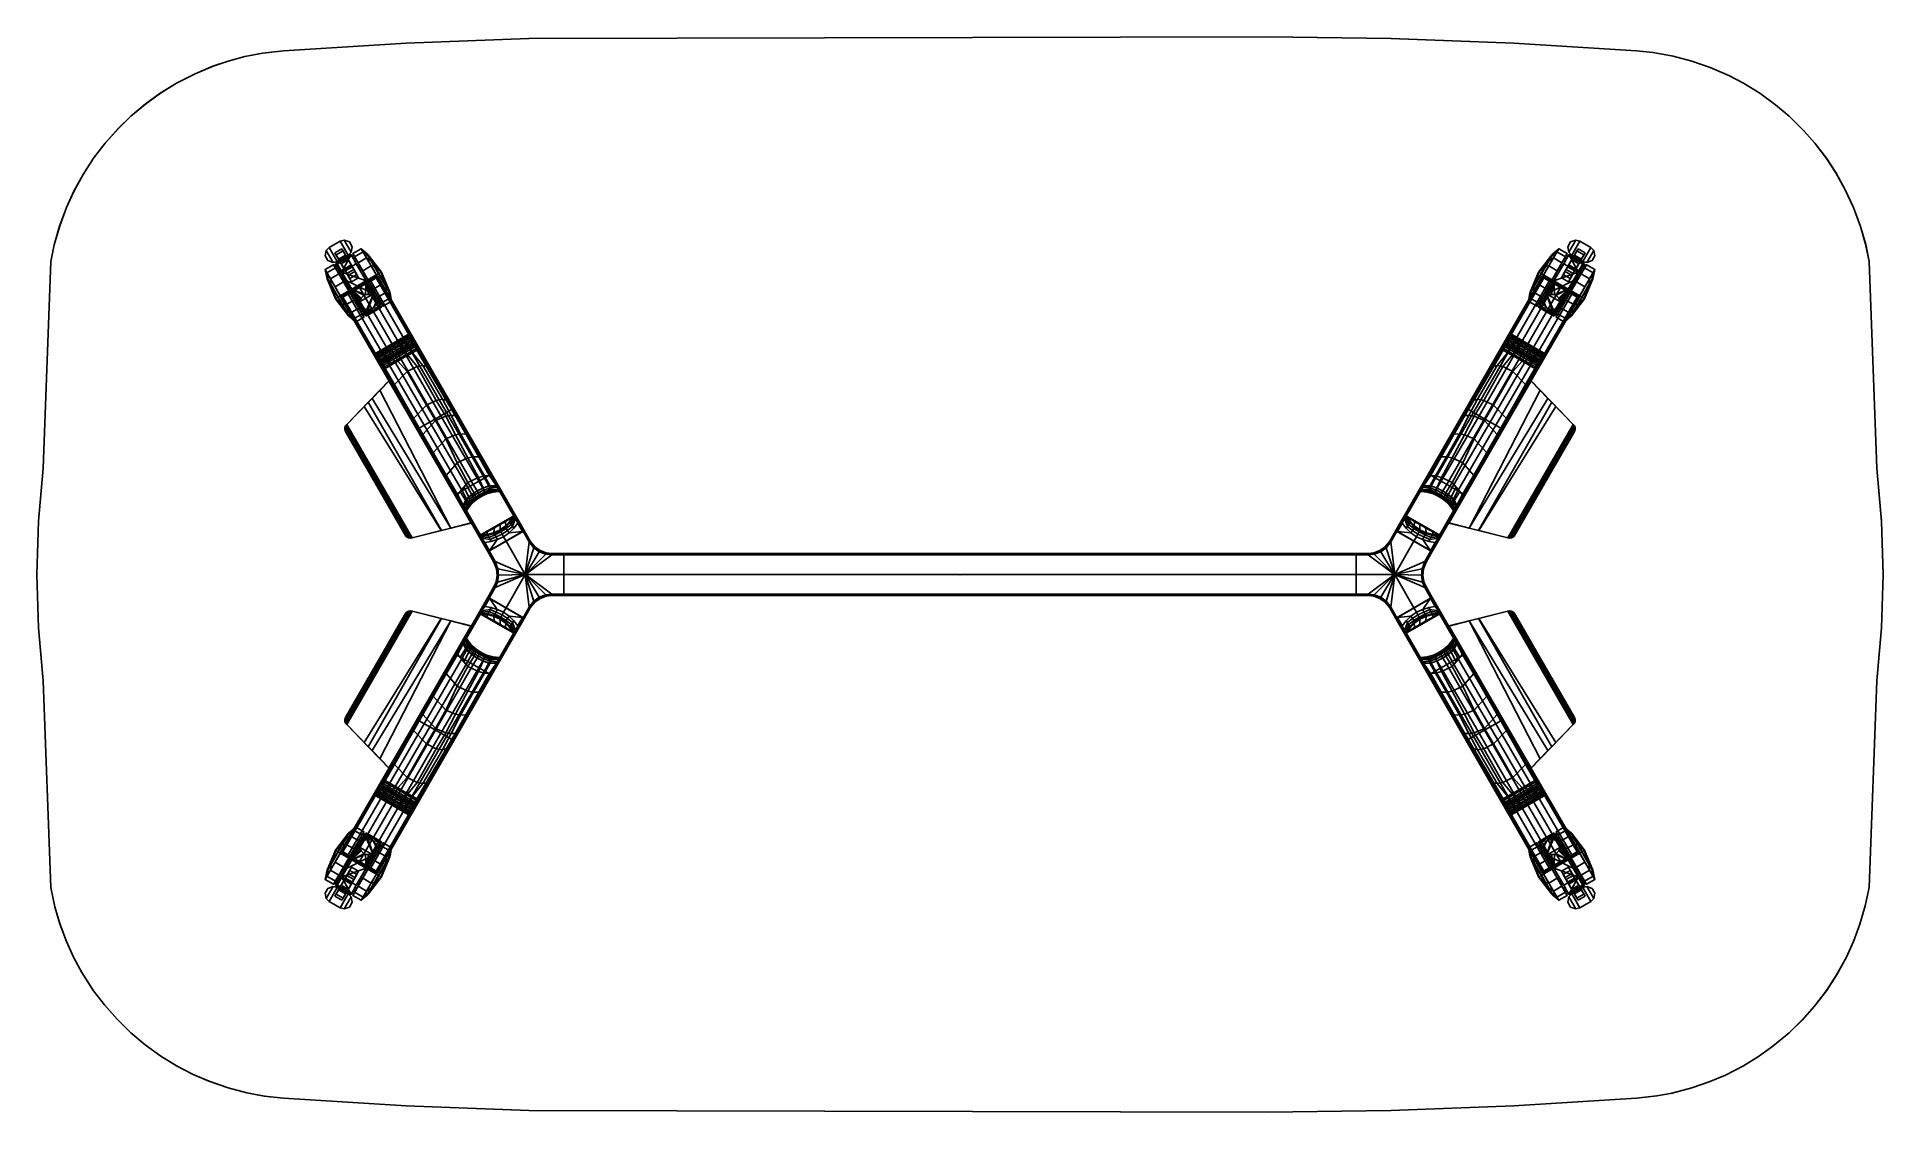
# Model space of a CAD drawing. Header units: inches. Extents: x -58.9 to 13, y -8.9 to 33.
import ezdxf

# ---------------------------------------------------------------- set-up
doc = ezdxf.new("R2010")
doc.units = ezdxf.units.IN
for name, color, linetype in [('TABLE', 6, 'Continuous'), ('TABLE-BASE', 6, 'Continuous'), ('TABLE-CASTER', 6, 'Continuous'), ('TABLE-TOPVEN', 6, 'Continuous')]:
    doc.layers.add(name, color=color, linetype=linetype)

msp = doc.modelspace()

# ---------------------------------------------------------------- linework, layer by layer
at = {"layer": 'TABLE'}
msp.add_point((-22.926, 12.02, 0), dxfattribs=at)
at = {"layer": 'TABLE-BASE'}
for p, q in [((-42.153, 14.502, 25.958), (-42.149, 14.516, 25.958)), ((-42.153, 14.491, 25.958), (-42.153, 14.502, 25.958)), ((-42.149, 14.481, 25.958), (-42.153, 14.491, 25.958)), ((-3.703, 14.481, 25.958), (-3.699, 14.491, 25.958)), ((-3.699, 14.502, 25.958), (-3.702, 14.516, 25.958)), ((-3.699, 14.491, 25.958), (-3.699, 14.502, 25.958)), ((-42.149, 9.56, 25.958), (-42.153, 9.55, 25.958)), ((-42.153, 9.55, 25.958), (-42.153, 9.539, 25.958)), ((-42.153, 9.539, 25.958), (-42.149, 9.525, 25.958)), ((-3.703, 9.56, 25.958), (-3.699, 9.55, 25.958)), ((-3.699, 9.539, 25.958), (-3.702, 9.525, 25.958)), ((-3.699, 9.55, 25.958), (-3.699, 9.539, 25.958))]:
    msp.add_line(p, q, dxfattribs=at)
for points in [[(-45.589, 23.632, 2.491), (-45.69, 23.661, 2.488), (-47.01, 22.898, 2.488), (-47.038, 22.796, 2.491)], [(-45.698, 23.631, 3.117), (-45.69, 23.661, 2.488), (-47.01, 22.898, 2.488), (-46.98, 22.89, 3.117)], [(-46.98, 22.89, 3.117), (-46.338, 23.259, 3.175), (-45.698, 23.631, 3.117)], [(-46.338, 23.259, 3.175), (-46.98, 22.89, 3.117), (-46.955, 22.823, 3.188), (-46.742, 22.946, 3.222)], [(-46.528, 23.07, 3.246), (-46.305, 23.199, 3.268), (-46.338, 23.259, 3.175), (-46.742, 22.946, 3.222)], [(-43.567, 17.958, 3.719), (-46.528, 23.07, 3.246), (-46.742, 22.946, 3.222), (-43.784, 17.833, 3.682)], [(-46.305, 23.199, 3.268), (-46.528, 23.07, 3.246), (-43.567, 17.958, 3.719), (-43.35, 18.083, 3.74)], [(-45.698, 23.631, 3.117), (-46.338, 23.259, 3.175), (-45.867, 23.451, 3.222), (-45.654, 23.574, 3.188)], [(-45.867, 23.451, 3.222), (-46.338, 23.259, 3.175), (-46.305, 23.199, 3.268), (-46.081, 23.327, 3.246)], [(-43.352, 18.082, 3.74), (-43.135, 18.207, 3.719), (-46.081, 23.327, 3.246), (-46.305, 23.199, 3.268)], [(-42.918, 18.332, 3.682), (-45.867, 23.451, 3.222), (-46.081, 23.327, 3.246), (-43.135, 18.207, 3.719)], [(-42.708, 18.454, 3.643), (-45.654, 23.574, 3.188), (-45.867, 23.451, 3.222), (-42.918, 18.332, 3.682)], [(-45.698, 23.631, 3.117), (-45.597, 23.602, 3.117), (-45.589, 23.632, 2.491), (-45.69, 23.661, 2.488)], [(-45.698, 23.631, 3.117), (-45.698, 23.631, 3.117), (-45.654, 23.574, 3.188), (-45.597, 23.602, 3.117)], [(-45.597, 23.602, 3.117), (-45.654, 23.574, 3.188), (-42.708, 18.454, 3.643), (-42.658, 18.479, 3.573)], [(-3.194, 18.479, 3.573), (-3.144, 18.454, 3.643), (-0.198, 23.574, 3.188), (-0.255, 23.602, 3.117)], [(-2.934, 18.332, 3.682), (0.015, 23.451, 3.222), (-0.198, 23.574, 3.188), (-3.144, 18.454, 3.643)], [(-2.717, 18.207, 3.719), (0.229, 23.327, 3.246), (0.015, 23.451, 3.222), (-2.934, 18.332, 3.682)], [(0.453, 23.199, 3.268), (0.229, 23.327, 3.246), (-2.717, 18.207, 3.719), (-2.5, 18.082, 3.74)], [(-2.502, 18.083, 3.74), (-2.285, 17.958, 3.719), (0.676, 23.07, 3.246), (0.453, 23.199, 3.268)], [(-2.068, 17.833, 3.682), (0.89, 22.946, 3.222), (0.676, 23.07, 3.246), (-2.285, 17.958, 3.719)], [(-0.162, 23.661, 2.488), (-0.263, 23.632, 2.491), (-0.255, 23.602, 3.117), (-0.154, 23.631, 3.117)], [(1.186, 22.796, 2.491), (1.158, 22.898, 2.488), (-0.162, 23.661, 2.488), (-0.263, 23.632, 2.491)], [(-0.255, 23.602, 3.117), (-0.198, 23.574, 3.188), (-0.154, 23.631, 3.117)], [(-0.198, 23.574, 3.188), (0.015, 23.451, 3.222), (0.486, 23.259, 3.175), (-0.154, 23.631, 3.117)], [(1.128, 22.89, 3.117), (1.158, 22.898, 2.488), (-0.162, 23.661, 2.488), (-0.154, 23.631, 3.117)], [(-0.154, 23.631, 3.117), (-0.154, 23.631, 3.117), (0.486, 23.259, 3.175), (1.128, 22.89, 3.117)], [(0.229, 23.327, 3.246), (0.453, 23.199, 3.268), (0.486, 23.259, 3.175), (0.015, 23.451, 3.222)], [(0.89, 22.946, 3.222), (0.486, 23.259, 3.175), (0.453, 23.199, 3.268), (0.676, 23.07, 3.246)], [(0.89, 22.946, 3.222), (1.103, 22.823, 3.188), (1.128, 22.89, 3.117), (0.486, 23.259, 3.175)], [(-47.008, 22.788, 3.117), (-46.98, 22.89, 3.117), (-47.01, 22.898, 2.488), (-47.038, 22.796, 2.491)], [(-46.98, 22.89, 3.117), (-46.98, 22.89, 3.117), (-47.008, 22.788, 3.117), (-46.955, 22.823, 3.188)], [(-44.041, 17.68, 3.573), (-43.994, 17.711, 3.643), (-46.955, 22.823, 3.188), (-47.008, 22.788, 3.117)], [(-43.784, 17.833, 3.682), (-46.742, 22.946, 3.222), (-46.955, 22.823, 3.188), (-43.994, 17.711, 3.643)], [(-1.858, 17.711, 3.643), (1.103, 22.823, 3.188), (0.89, 22.946, 3.222), (-2.068, 17.833, 3.682)], [(1.156, 22.788, 3.117), (1.103, 22.823, 3.188), (-1.858, 17.711, 3.643), (-1.811, 17.68, 3.573)], [(1.103, 22.823, 3.188), (1.156, 22.788, 3.117), (1.128, 22.89, 3.117)], [(1.186, 22.796, 2.491), (1.158, 22.898, 2.488), (1.128, 22.89, 3.117), (1.156, 22.788, 3.117)], [(-44.344, 21.352, 27.324), (-44.395, 21.366, 27.324), (-45.67, 20.629, 27.324), (-45.685, 20.578, 27.324)], [(-45.685, 20.578, 27.324), (-45.672, 20.536, 27.324), (-44.313, 21.321, 27.324), (-44.344, 21.352, 27.324)], [(-45.672, 20.536, 27.324), (-41.632, 13.537, 27.324), (-40.272, 14.322, 27.324), (-44.313, 21.321, 27.324)], [(-44.395, 21.366, 27.324), (-44.436, 21.354, 27.324), (-45.64, 20.659, 27.324), (-45.67, 20.629, 27.324)], [(-44.436, 21.354, 27.324), (-44.436, 21.345, 26.899), (-45.632, 20.654, 26.899), (-45.64, 20.659, 27.324)], [(-45.342, 20.645, 26.781), (-45.38, 20.697, 26.782), (-45.121, 20.847, 26.761), (-45.079, 20.797, 26.762)], [(-45.171, 20.92, 26.85), (-45.171, 20.918, 26.837), (-45.343, 20.819, 26.847), (-45.342, 20.821, 26.861)], [(-45.171, 20.918, 26.837), (-45.17, 20.914, 26.824), (-45.342, 20.816, 26.834), (-45.343, 20.819, 26.847)], [(-45.171, 20.92, 26.85), (-45.342, 20.821, 26.861), (-45.338, 20.824, 26.899), (-45.168, 20.922, 26.899)], [(-45.17, 20.914, 26.824), (-45.169, 20.911, 26.814), (-45.341, 20.812, 26.825), (-45.342, 20.816, 26.834)], [(-45.169, 20.911, 26.814), (-45.166, 20.905, 26.803), (-45.338, 20.806, 26.814), (-45.341, 20.812, 26.825)], [(-45.166, 20.905, 26.803), (-45.162, 20.897, 26.791), (-45.333, 20.799, 26.802), (-45.338, 20.806, 26.814)], [(-45.162, 20.897, 26.791), (-45.155, 20.889, 26.782), (-45.326, 20.79, 26.792), (-45.333, 20.799, 26.802)], [(-45.155, 20.889, 26.782), (-45.146, 20.876, 26.772), (-45.316, 20.778, 26.782), (-45.326, 20.79, 26.792)], [(-45.146, 20.876, 26.772), (-45.135, 20.863, 26.767), (-45.306, 20.765, 26.777), (-45.316, 20.778, 26.782)], [(-45.135, 20.863, 26.767), (-45.121, 20.847, 26.761), (-45.293, 20.748, 26.775), (-45.306, 20.765, 26.777)], [(-45.047, 20.991, 26.848), (-45.171, 20.92, 26.85), (-45.168, 20.922, 26.899), (-45.044, 20.994, 26.899)], [(-45.047, 20.991, 26.848), (-45.048, 20.989, 26.834), (-45.171, 20.918, 26.837), (-45.171, 20.92, 26.85)], [(-45.048, 20.989, 26.834), (-45.046, 20.986, 26.821), (-45.17, 20.914, 26.824), (-45.171, 20.918, 26.837)], [(-45.046, 20.986, 26.821), (-45.044, 20.983, 26.812), (-45.169, 20.911, 26.814), (-45.17, 20.914, 26.824)], [(-45.044, 20.983, 26.812), (-45.041, 20.977, 26.8), (-45.166, 20.905, 26.803), (-45.169, 20.911, 26.814)], [(-45.041, 20.977, 26.8), (-45.036, 20.97, 26.789), (-45.162, 20.897, 26.791), (-45.166, 20.905, 26.803)], [(-45.036, 20.97, 26.789), (-45.029, 20.961, 26.779), (-45.155, 20.889, 26.782), (-45.162, 20.897, 26.791)], [(-45.029, 20.961, 26.779), (-45.019, 20.949, 26.769), (-45.146, 20.876, 26.772), (-45.155, 20.889, 26.782)], [(-45.019, 20.949, 26.769), (-45.007, 20.937, 26.764), (-45.135, 20.863, 26.767), (-45.146, 20.876, 26.772)], [(-45.007, 20.937, 26.764), (-44.992, 20.921, 26.762), (-45.121, 20.847, 26.761), (-45.135, 20.863, 26.767)], [(-45.079, 20.797, 26.762), (-45.121, 20.847, 26.761), (-44.789, 21.038, 26.764), (-44.736, 20.995, 26.767)], [(-45.046, 20.742, 26.763), (-45.079, 20.797, 26.762), (-44.736, 20.995, 26.767), (-44.687, 20.949, 26.767)], [(-44.897, 21.072, 26.823), (-45.046, 20.986, 26.821), (-45.048, 20.989, 26.834), (-44.902, 21.073, 26.836)], [(-44.902, 21.073, 26.836), (-45.048, 20.989, 26.834), (-45.047, 20.991, 26.848), (-44.905, 21.073, 26.85)], [(-44.905, 21.073, 26.85), (-45.047, 20.991, 26.848), (-45.044, 20.994, 26.899), (-44.912, 21.07, 26.899)], [(-44.892, 21.071, 26.814), (-45.044, 20.983, 26.812), (-45.046, 20.986, 26.821), (-44.897, 21.072, 26.823)], [(-45.008, 20.683, 26.763), (-45.046, 20.742, 26.763), (-44.687, 20.949, 26.767), (-44.646, 20.892, 26.767)], [(-44.883, 21.068, 26.803), (-45.041, 20.977, 26.8), (-45.044, 20.983, 26.812), (-44.892, 21.071, 26.814)], [(-44.872, 21.065, 26.792), (-45.036, 20.97, 26.789), (-45.041, 20.977, 26.8), (-44.883, 21.068, 26.803)], [(-44.861, 21.059, 26.782), (-45.029, 20.961, 26.779), (-45.036, 20.97, 26.789), (-44.872, 21.065, 26.792)], [(-44.841, 21.052, 26.773), (-45.019, 20.949, 26.769), (-45.029, 20.961, 26.779), (-44.861, 21.059, 26.782)], [(-44.816, 21.046, 26.769), (-45.007, 20.937, 26.764), (-45.019, 20.949, 26.769), (-44.841, 21.052, 26.773)], [(-44.971, 20.622, 26.762), (-45.008, 20.683, 26.763), (-44.646, 20.892, 26.767), (-44.606, 20.833, 26.767)], [(-44.789, 21.038, 26.764), (-44.992, 20.921, 26.762), (-45.007, 20.937, 26.764), (-44.816, 21.046, 26.769)], [(-44.805, 21.131, 26.855), (-44.905, 21.073, 26.85), (-44.912, 21.07, 26.899), (-44.811, 21.129, 26.899)], [(-44.805, 21.131, 26.855), (-44.802, 21.131, 26.841), (-44.902, 21.073, 26.836), (-44.905, 21.073, 26.85)], [(-44.802, 21.131, 26.841), (-44.794, 21.132, 26.829), (-44.897, 21.072, 26.823), (-44.902, 21.073, 26.836)], [(-44.794, 21.132, 26.829), (-44.789, 21.13, 26.82), (-44.892, 21.071, 26.814), (-44.897, 21.072, 26.823)], [(-44.789, 21.13, 26.82), (-44.78, 21.128, 26.808), (-44.883, 21.068, 26.803), (-44.892, 21.071, 26.814)], [(-44.78, 21.128, 26.808), (-44.768, 21.125, 26.798), (-44.872, 21.065, 26.792), (-44.883, 21.068, 26.803)], [(-44.768, 21.125, 26.798), (-44.751, 21.122, 26.789), (-44.861, 21.059, 26.782), (-44.872, 21.065, 26.792)], [(-44.751, 21.122, 26.789), (-44.715, 21.125, 26.782), (-44.841, 21.052, 26.773), (-44.861, 21.059, 26.782)], [(-44.715, 21.125, 26.782), (-44.68, 21.121, 26.778), (-44.816, 21.046, 26.769), (-44.841, 21.052, 26.773)], [(-44.68, 21.121, 26.778), (-44.66, 21.112, 26.774), (-44.789, 21.038, 26.764), (-44.816, 21.046, 26.769)], [(-44.698, 21.193, 26.863), (-44.805, 21.131, 26.855), (-44.811, 21.129, 26.899), (-44.692, 21.197, 26.899)], [(-44.698, 21.193, 26.863), (-44.69, 21.196, 26.85), (-44.802, 21.131, 26.841), (-44.805, 21.131, 26.855)], [(-44.69, 21.196, 26.85), (-44.682, 21.197, 26.838), (-44.794, 21.132, 26.829), (-44.802, 21.131, 26.841)], [(-44.682, 21.197, 26.838), (-44.677, 21.196, 26.829), (-44.789, 21.13, 26.82), (-44.794, 21.132, 26.829)], [(-44.677, 21.196, 26.829), (-44.665, 21.195, 26.819), (-44.78, 21.128, 26.808), (-44.789, 21.13, 26.82)], [(-44.736, 20.995, 26.767), (-44.789, 21.038, 26.764), (-44.66, 21.112, 26.774), (-44.598, 21.075, 26.778)], [(-44.665, 21.195, 26.819), (-44.648, 21.194, 26.809), (-44.768, 21.125, 26.798), (-44.78, 21.128, 26.808)], [(-44.648, 21.194, 26.809), (-44.623, 21.196, 26.802), (-44.751, 21.122, 26.789), (-44.768, 21.125, 26.798)], [(-44.623, 21.196, 26.802), (-44.587, 21.2, 26.795), (-44.715, 21.125, 26.782), (-44.751, 21.122, 26.789)], [(-44.687, 20.949, 26.767), (-44.736, 20.995, 26.767), (-44.598, 21.075, 26.778), (-44.542, 21.033, 26.781)], [(-44.587, 21.2, 26.795), (-44.563, 21.194, 26.792), (-44.68, 21.121, 26.778), (-44.715, 21.125, 26.782)], [(-44.551, 21.278, 26.88), (-44.698, 21.193, 26.863), (-44.692, 21.197, 26.899), (-44.549, 21.28, 26.899)], [(-44.551, 21.278, 26.88), (-44.552, 21.276, 26.867), (-44.69, 21.196, 26.85), (-44.698, 21.193, 26.863)], [(-44.552, 21.276, 26.867), (-44.545, 21.277, 26.855), (-44.682, 21.197, 26.838), (-44.69, 21.196, 26.85)], [(-44.646, 20.892, 26.767), (-44.687, 20.949, 26.767), (-44.542, 21.033, 26.781), (-44.492, 20.981, 26.782)], [(-44.545, 21.277, 26.855), (-44.541, 21.275, 26.846), (-44.677, 21.196, 26.829), (-44.682, 21.197, 26.838)], [(-44.563, 21.194, 26.792), (-44.531, 21.187, 26.791), (-44.66, 21.112, 26.774), (-44.68, 21.121, 26.778)], [(-44.541, 21.275, 26.846), (-44.529, 21.274, 26.836), (-44.665, 21.195, 26.819), (-44.677, 21.196, 26.829)], [(-44.529, 21.274, 26.836), (-44.514, 21.273, 26.826), (-44.648, 21.194, 26.809), (-44.665, 21.195, 26.819)], [(-44.598, 21.075, 26.778), (-44.66, 21.112, 26.774), (-44.379, 21.274, 26.811), (-44.343, 21.222, 26.812)], [(-44.514, 21.273, 26.826), (-44.49, 21.275, 26.82), (-44.623, 21.196, 26.802), (-44.648, 21.194, 26.809)], [(-44.606, 20.833, 26.767), (-44.646, 20.892, 26.767), (-44.492, 20.981, 26.782), (-44.442, 20.927, 26.783)], [(-44.49, 21.275, 26.82), (-44.455, 21.279, 26.814), (-44.587, 21.2, 26.795), (-44.623, 21.196, 26.802)], [(-44.576, 20.786, 26.763), (-44.606, 20.833, 26.767), (-44.442, 20.927, 26.783), (-44.406, 20.885, 26.781)], [(-44.542, 21.033, 26.781), (-44.598, 21.075, 26.778), (-44.343, 21.222, 26.812), (-44.31, 21.167, 26.812)], [(-44.455, 21.279, 26.814), (-44.426, 21.268, 26.808), (-44.563, 21.194, 26.792), (-44.587, 21.2, 26.795)], [(-44.576, 20.786, 26.763), (-44.406, 20.885, 26.781), (-44.368, 20.838, 26.781), (-44.543, 20.736, 26.763)], [(-44.426, 21.268, 26.808), (-44.405, 21.259, 26.808), (-44.531, 21.187, 26.791), (-44.563, 21.194, 26.792)], [(-44.433, 21.345, 26.885), (-44.43, 21.343, 26.873), (-44.545, 21.277, 26.855), (-44.552, 21.276, 26.867)], [(-44.436, 21.345, 26.899), (-44.433, 21.345, 26.885), (-44.552, 21.276, 26.867), (-44.551, 21.278, 26.88)], [(-44.436, 21.345, 26.899), (-44.551, 21.278, 26.88), (-44.549, 21.28, 26.899), (-44.436, 21.345, 26.899)], [(-44.43, 21.343, 26.873), (-44.428, 21.341, 26.865), (-44.541, 21.275, 26.846), (-44.545, 21.277, 26.855)], [(-44.492, 20.981, 26.782), (-44.542, 21.033, 26.781), (-44.31, 21.167, 26.812), (-44.275, 21.104, 26.811)], [(-44.428, 21.341, 26.865), (-44.423, 21.337, 26.853), (-44.529, 21.274, 26.836), (-44.541, 21.275, 26.846)], [(-44.423, 21.337, 26.853), (-44.418, 21.33, 26.842), (-44.514, 21.273, 26.826), (-44.529, 21.274, 26.836)], [(-44.418, 21.33, 26.842), (-44.411, 21.323, 26.833), (-44.49, 21.275, 26.82), (-44.514, 21.273, 26.826)], [(-44.442, 20.927, 26.783), (-44.492, 20.981, 26.782), (-44.275, 21.104, 26.811), (-44.242, 21.043, 26.811)], [(-44.411, 21.323, 26.833), (-44.402, 21.311, 26.822), (-44.455, 21.279, 26.814), (-44.49, 21.275, 26.82)], [(-44.402, 21.311, 26.822), (-44.391, 21.293, 26.814), (-44.426, 21.268, 26.808), (-44.455, 21.279, 26.814)], [(-44.406, 20.885, 26.781), (-44.442, 20.927, 26.783), (-44.242, 21.043, 26.811), (-44.214, 20.995, 26.81)], [(-44.436, 21.345, 26.899), (-44.436, 21.354, 27.324), (-44.415, 21.36, 27.324), (-44.417, 21.358, 26.903)], [(-44.411, 21.355, 26.889), (-44.433, 21.345, 26.885), (-44.436, 21.345, 26.899), (-44.417, 21.358, 26.903)], [(-44.408, 21.353, 26.88), (-44.43, 21.343, 26.873), (-44.433, 21.345, 26.885), (-44.411, 21.355, 26.889)], [(-44.405, 21.351, 26.873), (-44.428, 21.341, 26.865), (-44.43, 21.343, 26.873), (-44.408, 21.353, 26.88)], [(-44.402, 21.348, 26.865), (-44.423, 21.337, 26.853), (-44.428, 21.341, 26.865), (-44.405, 21.351, 26.873)], [(-44.391, 21.293, 26.814), (-44.379, 21.274, 26.811), (-44.405, 21.259, 26.808), (-44.426, 21.268, 26.808)], [(-44.397, 21.342, 26.854), (-44.418, 21.33, 26.842), (-44.423, 21.337, 26.853), (-44.402, 21.348, 26.865)], [(-44.391, 21.334, 26.845), (-44.411, 21.323, 26.833), (-44.418, 21.33, 26.842), (-44.397, 21.342, 26.854)], [(-44.395, 21.366, 27.324), (-44.399, 21.358, 26.903), (-44.417, 21.358, 26.903), (-44.415, 21.36, 27.324)], [(-44.417, 21.358, 26.903), (-44.399, 21.358, 26.903), (-44.388, 21.365, 26.893), (-44.411, 21.355, 26.889)], [(-44.386, 21.364, 26.889), (-44.408, 21.353, 26.88), (-44.411, 21.355, 26.889), (-44.388, 21.365, 26.893)], [(-44.382, 21.322, 26.834), (-44.402, 21.311, 26.822), (-44.411, 21.323, 26.833), (-44.391, 21.334, 26.845)], [(-44.386, 21.364, 26.889), (-44.385, 21.363, 26.886), (-44.405, 21.351, 26.873), (-44.408, 21.353, 26.88)], [(-44.406, 20.885, 26.781), (-44.214, 20.995, 26.81), (-44.184, 20.944, 26.81), (-44.368, 20.838, 26.781)], [(-44.382, 21.36, 26.878), (-44.402, 21.348, 26.865), (-44.405, 21.351, 26.873), (-44.385, 21.363, 26.886)], [(-44.376, 21.354, 26.867), (-44.397, 21.342, 26.854), (-44.402, 21.348, 26.865), (-44.382, 21.36, 26.878)], [(-44.37, 21.304, 26.827), (-44.391, 21.293, 26.814), (-44.402, 21.311, 26.822), (-44.382, 21.322, 26.834)], [(-44.399, 21.358, 26.903), (-44.395, 21.366, 27.324), (-44.344, 21.352, 27.324), (-44.347, 21.345, 26.932)], [(-44.367, 21.363, 26.9), (-44.388, 21.365, 26.893), (-44.399, 21.358, 26.903)], [(-44.339, 21.335, 26.922), (-44.367, 21.363, 26.9), (-44.399, 21.358, 26.903), (-44.347, 21.345, 26.932)], [(-44.37, 21.346, 26.858), (-44.391, 21.334, 26.845), (-44.397, 21.342, 26.854), (-44.376, 21.354, 26.867)], [(-44.361, 21.334, 26.847), (-44.382, 21.322, 26.834), (-44.391, 21.334, 26.845), (-44.37, 21.346, 26.858)], [(-44.359, 21.286, 26.824), (-44.379, 21.274, 26.811), (-44.391, 21.293, 26.814), (-44.37, 21.304, 26.827)], [(-44.388, 21.365, 26.893), (-44.385, 21.363, 26.886), (-44.367, 21.363, 26.9)], [(-44.385, 21.363, 26.886), (-44.382, 21.36, 26.878), (-44.367, 21.363, 26.9)], [(-44.362, 21.356, 26.89), (-44.376, 21.354, 26.867), (-44.382, 21.36, 26.878), (-44.367, 21.363, 26.9)], [(-44.349, 21.321, 26.84), (-44.37, 21.304, 26.827), (-44.382, 21.322, 26.834), (-44.361, 21.334, 26.847)], [(-44.343, 21.222, 26.812), (-44.379, 21.274, 26.811), (-44.359, 21.286, 26.824), (-44.331, 21.237, 26.819)], [(-44.354, 21.346, 26.879), (-44.37, 21.346, 26.858), (-44.376, 21.354, 26.867), (-44.362, 21.356, 26.89)], [(-44.371, 21.351, 26.918), (-44.371, 21.351, 26.918), (-44.347, 21.345, 26.932), (-44.354, 21.346, 26.928)], [(-44.346, 21.335, 26.872), (-44.361, 21.334, 26.847), (-44.37, 21.346, 26.858), (-44.354, 21.346, 26.879)], [(-44.338, 21.302, 26.837), (-44.359, 21.286, 26.824), (-44.37, 21.304, 26.827), (-44.349, 21.321, 26.84)], [(-44.368, 20.838, 26.781), (-44.184, 20.944, 26.81), (-44.147, 20.882, 26.807), (-44.325, 20.779, 26.779)], [(-44.332, 21.329, 26.915), (-44.362, 21.356, 26.89), (-44.367, 21.363, 26.9), (-44.339, 21.335, 26.922)], [(-44.367, 21.363, 26.9), (-44.367, 21.363, 26.9), (-44.339, 21.335, 26.922)], [(-44.326, 21.322, 26.907), (-44.354, 21.346, 26.879), (-44.362, 21.356, 26.89), (-44.332, 21.329, 26.915)], [(-44.337, 21.321, 26.866), (-44.349, 21.321, 26.84), (-44.361, 21.334, 26.847), (-44.346, 21.335, 26.872)], [(-44.331, 21.237, 26.819), (-44.359, 21.286, 26.824), (-44.338, 21.302, 26.837), (-44.312, 21.256, 26.833)], [(-44.32, 21.315, 26.9), (-44.346, 21.335, 26.872), (-44.354, 21.346, 26.879), (-44.326, 21.322, 26.907)], [(-44.338, 21.302, 26.837), (-44.349, 21.321, 26.84), (-44.337, 21.321, 26.866), (-44.326, 21.304, 26.864)], [(-44.31, 21.306, 27.008), (-44.347, 21.345, 26.932), (-44.344, 21.352, 27.324), (-44.313, 21.321, 27.324)], [(-44.316, 21.31, 26.895), (-44.347, 21.345, 26.932), (-44.31, 21.306, 27.008), (-44.316, 21.31, 26.895)], [(-44.32, 21.315, 26.9), (-44.337, 21.321, 26.866), (-44.346, 21.335, 26.872)], [(-44.31, 21.167, 26.812), (-44.343, 21.222, 26.812), (-44.331, 21.237, 26.819), (-44.298, 21.181, 26.82)], [(-44.338, 21.302, 26.837), (-44.338, 21.302, 26.837), (-44.326, 21.304, 26.864)], [(-44.312, 21.256, 26.833), (-44.338, 21.302, 26.837), (-44.326, 21.304, 26.864), (-44.299, 21.256, 26.859)], [(-44.316, 21.31, 26.895), (-44.326, 21.304, 26.864), (-44.337, 21.321, 26.866), (-44.32, 21.315, 26.9)], [(-44.197, 21.005, 26.821), (-44.331, 21.237, 26.819), (-44.312, 21.256, 26.833), (-44.174, 21.018, 26.835)], [(-44.299, 21.256, 26.859), (-44.326, 21.304, 26.864), (-44.316, 21.31, 26.895), (-44.286, 21.259, 26.89)], [(-44.325, 20.779, 26.779), (-44.147, 20.882, 26.807), (-44.107, 20.812, 26.802), (-44.275, 20.715, 26.775)], [(-44.286, 21.259, 26.89), (-44.316, 21.31, 26.895), (-44.31, 21.306, 27.008), (-44.282, 21.255, 27.004)], [(-40.901, 15.353, 26.505), (-44.31, 21.306, 27.008), (-44.313, 21.321, 27.324), (-40.683, 15.034, 27.324)], [(-44.174, 21.018, 26.835), (-44.312, 21.256, 26.833), (-44.299, 21.256, 26.859), (-44.165, 21.024, 26.861)], [(-44.275, 21.104, 26.811), (-44.31, 21.167, 26.812), (-44.298, 21.181, 26.82), (-44.263, 21.12, 26.82)], [(-44.165, 21.024, 26.861), (-44.299, 21.256, 26.859), (-44.286, 21.259, 26.89), (-44.154, 21.03, 26.891)], [(-44.154, 21.03, 26.891), (-44.286, 21.259, 26.89), (-44.282, 21.255, 27.004), (-44.14, 21.008, 26.983)], [(-44.242, 21.043, 26.811), (-44.275, 21.104, 26.811), (-44.263, 21.12, 26.82), (-44.228, 21.058, 26.821)], [(-44.214, 20.995, 26.81), (-44.242, 21.043, 26.811), (-44.228, 21.058, 26.821), (-44.197, 21.005, 26.821)], [(-44.184, 20.944, 26.81), (-44.214, 20.995, 26.81), (-44.174, 21.018, 26.835), (-44.146, 20.97, 26.832)], [(-44.147, 20.882, 26.807), (-44.184, 20.944, 26.81), (-44.146, 20.97, 26.832), (-44.109, 20.904, 26.827)], [(-44.034, 20.774, 26.819), (-44.174, 21.018, 26.835), (-44.154, 21.03, 26.891), (-44.01, 20.781, 26.875)], [(-44.01, 20.781, 26.875), (-44.154, 21.03, 26.891), (-44.14, 21.008, 26.983), (-43.994, 20.752, 26.961)], [(-44.107, 20.812, 26.802), (-44.147, 20.882, 26.807), (-44.109, 20.904, 26.827), (-44.069, 20.836, 26.823)], [(-1.539, 21.321, 27.324), (-5.58, 14.322, 27.324), (-4.22, 13.537, 27.324), (-0.179, 20.536, 27.324)], [(-5.169, 15.034, 27.324), (-1.539, 21.321, 27.324), (-1.541, 21.306, 27.008), (-4.951, 15.353, 26.505)], [(-1.858, 20.752, 26.961), (-1.712, 21.008, 26.983), (-1.698, 21.03, 26.891), (-1.842, 20.781, 26.875)], [(-1.842, 20.781, 26.875), (-1.698, 21.03, 26.891), (-1.678, 21.018, 26.835), (-1.818, 20.774, 26.819)], [(-1.783, 20.836, 26.823), (-1.743, 20.904, 26.827), (-1.704, 20.882, 26.807), (-1.745, 20.812, 26.802)], [(-1.577, 20.715, 26.775), (-1.745, 20.812, 26.802), (-1.704, 20.882, 26.807), (-1.526, 20.779, 26.779)], [(-1.743, 20.904, 26.827), (-1.706, 20.97, 26.832), (-1.668, 20.944, 26.81), (-1.704, 20.882, 26.807)], [(-1.712, 21.008, 26.983), (-1.57, 21.255, 27.004), (-1.566, 21.259, 26.89), (-1.698, 21.03, 26.891)], [(-1.706, 20.97, 26.832), (-1.678, 21.018, 26.835), (-1.638, 20.995, 26.81), (-1.668, 20.944, 26.81)], [(-1.526, 20.779, 26.779), (-1.704, 20.882, 26.807), (-1.668, 20.944, 26.81), (-1.484, 20.838, 26.781)], [(-1.698, 21.03, 26.891), (-1.566, 21.259, 26.89), (-1.553, 21.256, 26.859), (-1.687, 21.024, 26.861)], [(-1.687, 21.024, 26.861), (-1.553, 21.256, 26.859), (-1.54, 21.256, 26.833), (-1.678, 21.018, 26.835)], [(-1.678, 21.018, 26.835), (-1.54, 21.256, 26.833), (-1.521, 21.237, 26.819), (-1.655, 21.005, 26.821)], [(-1.484, 20.838, 26.781), (-1.668, 20.944, 26.81), (-1.638, 20.995, 26.81), (-1.446, 20.885, 26.781)], [(-1.655, 21.005, 26.821), (-1.624, 21.058, 26.821), (-1.61, 21.043, 26.811), (-1.638, 20.995, 26.81)], [(-1.638, 20.995, 26.81), (-1.61, 21.043, 26.811), (-1.41, 20.927, 26.783), (-1.446, 20.885, 26.781)], [(-1.624, 21.058, 26.821), (-1.589, 21.12, 26.82), (-1.577, 21.104, 26.811), (-1.61, 21.043, 26.811)], [(-1.61, 21.043, 26.811), (-1.577, 21.104, 26.811), (-1.36, 20.981, 26.782), (-1.41, 20.927, 26.783)], [(-1.589, 21.12, 26.82), (-1.553, 21.181, 26.82), (-1.542, 21.167, 26.812), (-1.577, 21.104, 26.811)], [(-1.577, 21.104, 26.811), (-1.542, 21.167, 26.812), (-1.31, 21.033, 26.781), (-1.36, 20.981, 26.782)], [(-1.57, 21.255, 27.004), (-1.541, 21.306, 27.008), (-1.536, 21.31, 26.895), (-1.566, 21.259, 26.89)], [(-1.566, 21.259, 26.89), (-1.536, 21.31, 26.895), (-1.526, 21.304, 26.864), (-1.553, 21.256, 26.859)], [(-1.553, 21.256, 26.859), (-1.526, 21.304, 26.864), (-1.514, 21.302, 26.837), (-1.54, 21.256, 26.833)], [(-1.553, 21.181, 26.82), (-1.521, 21.237, 26.819), (-1.509, 21.222, 26.812), (-1.542, 21.167, 26.812)], [(-1.542, 21.167, 26.812), (-1.509, 21.222, 26.812), (-1.254, 21.075, 26.778), (-1.31, 21.033, 26.781)], [(-1.539, 21.321, 27.324), (-1.508, 21.352, 27.324), (-1.505, 21.345, 26.932), (-1.541, 21.306, 27.008)], [(-1.536, 21.31, 26.895), (-1.541, 21.306, 27.008), (-1.505, 21.345, 26.932), (-1.536, 21.31, 26.895)], [(-1.54, 21.256, 26.833), (-1.514, 21.302, 26.837), (-1.493, 21.286, 26.824), (-1.521, 21.237, 26.819)], [(-1.508, 21.352, 27.324), (-1.539, 21.321, 27.324), (-0.179, 20.536, 27.324), (-0.167, 20.578, 27.324)], [(-1.532, 21.315, 26.9), (-1.515, 21.321, 26.866), (-1.526, 21.304, 26.864), (-1.536, 21.31, 26.895)], [(-1.526, 21.322, 26.907), (-1.498, 21.346, 26.879), (-1.505, 21.335, 26.872), (-1.532, 21.315, 26.9)], [(-1.505, 21.335, 26.872), (-1.505, 21.335, 26.872), (-1.515, 21.321, 26.866), (-1.532, 21.315, 26.9)], [(-1.52, 21.329, 26.915), (-1.49, 21.356, 26.89), (-1.498, 21.346, 26.879), (-1.526, 21.322, 26.907)], [(-1.526, 21.304, 26.864), (-1.515, 21.321, 26.866), (-1.503, 21.321, 26.84), (-1.514, 21.302, 26.837)], [(-1.526, 21.304, 26.864), (-1.526, 21.304, 26.864), (-1.514, 21.302, 26.837)], [(-1.521, 21.237, 26.819), (-1.493, 21.286, 26.824), (-1.473, 21.274, 26.811), (-1.509, 21.222, 26.812)], [(-1.513, 21.335, 26.922), (-1.485, 21.363, 26.9), (-1.49, 21.356, 26.89), (-1.52, 21.329, 26.915)], [(-1.505, 21.335, 26.872), (-1.491, 21.334, 26.847), (-1.503, 21.321, 26.84), (-1.515, 21.321, 26.866)], [(-1.503, 21.321, 26.84), (-1.482, 21.304, 26.827), (-1.493, 21.286, 26.824), (-1.514, 21.302, 26.837)], [(-1.505, 21.345, 26.932), (-1.453, 21.358, 26.903), (-1.485, 21.363, 26.9), (-1.513, 21.335, 26.922)], [(-1.513, 21.335, 26.922), (-1.513, 21.335, 26.922), (-1.485, 21.363, 26.9)], [(-1.509, 21.222, 26.812), (-1.473, 21.274, 26.811), (-1.192, 21.112, 26.774), (-1.254, 21.075, 26.778)], [(-0.167, 20.578, 27.324), (-0.182, 20.629, 27.324), (-1.457, 21.366, 27.324), (-1.508, 21.352, 27.324)], [(-1.505, 21.345, 26.932), (-1.508, 21.352, 27.324), (-1.457, 21.366, 27.324), (-1.453, 21.358, 26.903)], [(-1.498, 21.346, 26.928), (-1.505, 21.345, 26.932), (-1.481, 21.351, 26.918)], [(-1.498, 21.346, 26.879), (-1.482, 21.346, 26.858), (-1.491, 21.334, 26.847), (-1.505, 21.335, 26.872)], [(-1.491, 21.334, 26.847), (-1.47, 21.322, 26.834), (-1.482, 21.304, 26.827), (-1.503, 21.321, 26.84)], [(-1.49, 21.356, 26.89), (-1.476, 21.354, 26.867), (-1.482, 21.346, 26.858), (-1.498, 21.346, 26.879)], [(-1.482, 21.304, 26.827), (-1.461, 21.293, 26.814), (-1.473, 21.274, 26.811), (-1.493, 21.286, 26.824)], [(-1.482, 21.346, 26.858), (-1.461, 21.334, 26.845), (-1.47, 21.322, 26.834), (-1.491, 21.334, 26.847)], [(-1.485, 21.363, 26.9), (-1.47, 21.36, 26.878), (-1.476, 21.354, 26.867), (-1.49, 21.356, 26.89)], [(-1.453, 21.358, 26.903), (-1.453, 21.358, 26.903), (-1.464, 21.365, 26.893), (-1.485, 21.363, 26.9)], [(-1.485, 21.363, 26.9), (-1.485, 21.363, 26.9), (-1.467, 21.363, 26.886), (-1.464, 21.365, 26.893)], [(-1.485, 21.363, 26.9), (-1.485, 21.363, 26.9), (-1.47, 21.36, 26.878), (-1.467, 21.363, 26.886)], [(-1.309, 20.736, 26.763), (-1.484, 20.838, 26.781), (-1.446, 20.885, 26.781), (-1.276, 20.786, 26.763)], [(-1.476, 21.354, 26.867), (-1.455, 21.342, 26.854), (-1.461, 21.334, 26.845), (-1.482, 21.346, 26.858)], [(-1.47, 21.322, 26.834), (-1.449, 21.311, 26.822), (-1.461, 21.293, 26.814), (-1.482, 21.304, 26.827)], [(-1.47, 21.36, 26.878), (-1.45, 21.348, 26.865), (-1.455, 21.342, 26.854), (-1.476, 21.354, 26.867)], [(-1.426, 21.268, 26.808), (-1.447, 21.259, 26.808), (-1.473, 21.274, 26.811), (-1.461, 21.293, 26.814)], [(-1.467, 21.363, 26.886), (-1.446, 21.351, 26.873), (-1.45, 21.348, 26.865), (-1.47, 21.36, 26.878)], [(-1.461, 21.334, 26.845), (-1.441, 21.323, 26.833), (-1.449, 21.311, 26.822), (-1.47, 21.322, 26.834)], [(-1.444, 21.353, 26.88), (-1.446, 21.351, 26.873), (-1.467, 21.363, 26.886), (-1.466, 21.364, 26.889)], [(-1.464, 21.365, 26.893), (-1.441, 21.355, 26.889), (-1.444, 21.353, 26.88), (-1.466, 21.364, 26.889)], [(-1.441, 21.355, 26.889), (-1.464, 21.365, 26.893), (-1.453, 21.358, 26.903), (-1.435, 21.358, 26.903)], [(-1.455, 21.342, 26.854), (-1.434, 21.33, 26.842), (-1.441, 21.323, 26.833), (-1.461, 21.334, 26.845)], [(-1.397, 21.279, 26.814), (-1.426, 21.268, 26.808), (-1.461, 21.293, 26.814), (-1.449, 21.311, 26.822)], [(-1.437, 21.36, 27.324), (-1.435, 21.358, 26.903), (-1.453, 21.358, 26.903), (-1.457, 21.366, 27.324)], [(-0.182, 20.629, 27.324), (-0.212, 20.659, 27.324), (-1.416, 21.354, 27.324), (-1.457, 21.366, 27.324)], [(-1.45, 21.348, 26.865), (-1.429, 21.337, 26.853), (-1.434, 21.33, 26.842), (-1.455, 21.342, 26.854)], [(-1.446, 21.351, 26.873), (-1.424, 21.341, 26.865), (-1.429, 21.337, 26.853), (-1.45, 21.348, 26.865)], [(-1.362, 21.275, 26.82), (-1.397, 21.279, 26.814), (-1.449, 21.311, 26.822), (-1.441, 21.323, 26.833)], [(-1.289, 21.194, 26.792), (-1.321, 21.187, 26.791), (-1.447, 21.259, 26.808), (-1.426, 21.268, 26.808)], [(-1.444, 21.353, 26.88), (-1.422, 21.343, 26.873), (-1.424, 21.341, 26.865), (-1.446, 21.351, 26.873)], [(-1.446, 20.885, 26.781), (-1.41, 20.927, 26.783), (-1.246, 20.833, 26.767), (-1.276, 20.786, 26.763)], [(-1.441, 21.355, 26.889), (-1.418, 21.345, 26.885), (-1.422, 21.343, 26.873), (-1.444, 21.353, 26.88)], [(-1.435, 21.358, 26.903), (-1.416, 21.345, 26.899), (-1.418, 21.345, 26.885), (-1.441, 21.355, 26.889)], [(-1.338, 21.273, 26.826), (-1.362, 21.275, 26.82), (-1.441, 21.323, 26.833), (-1.434, 21.33, 26.842)], [(-1.435, 21.358, 26.903), (-1.437, 21.36, 27.324), (-1.416, 21.354, 27.324), (-1.416, 21.345, 26.899)], [(-1.323, 21.274, 26.836), (-1.338, 21.273, 26.826), (-1.434, 21.33, 26.842), (-1.429, 21.337, 26.853)], [(-1.311, 21.275, 26.846), (-1.323, 21.274, 26.836), (-1.429, 21.337, 26.853), (-1.424, 21.341, 26.865)], [(-1.265, 21.2, 26.795), (-1.289, 21.194, 26.792), (-1.426, 21.268, 26.808), (-1.397, 21.279, 26.814)], [(-1.307, 21.277, 26.855), (-1.311, 21.275, 26.846), (-1.424, 21.341, 26.865), (-1.422, 21.343, 26.873)], [(-1.3, 21.276, 26.867), (-1.307, 21.277, 26.855), (-1.422, 21.343, 26.873), (-1.418, 21.345, 26.885)], [(-1.301, 21.278, 26.88), (-1.3, 21.276, 26.867), (-1.418, 21.345, 26.885), (-1.416, 21.345, 26.899)], [(-0.212, 20.659, 27.324), (-0.22, 20.654, 26.899), (-1.416, 21.345, 26.899), (-1.416, 21.354, 27.324)], [(-1.416, 21.345, 26.899), (-1.303, 21.28, 26.899), (-1.301, 21.278, 26.88), (-1.416, 21.345, 26.899)], [(-1.41, 20.927, 26.783), (-1.36, 20.981, 26.782), (-1.206, 20.892, 26.767), (-1.246, 20.833, 26.767)], [(-1.229, 21.196, 26.802), (-1.265, 21.2, 26.795), (-1.397, 21.279, 26.814), (-1.362, 21.275, 26.82)], [(-1.204, 21.194, 26.809), (-1.229, 21.196, 26.802), (-1.362, 21.275, 26.82), (-1.338, 21.273, 26.826)], [(-1.36, 20.981, 26.782), (-1.31, 21.033, 26.781), (-1.164, 20.949, 26.767), (-1.206, 20.892, 26.767)], [(-1.187, 21.195, 26.819), (-1.204, 21.194, 26.809), (-1.338, 21.273, 26.826), (-1.323, 21.274, 26.836)], [(-1.175, 21.196, 26.829), (-1.187, 21.195, 26.819), (-1.323, 21.274, 26.836), (-1.311, 21.275, 26.846)], [(-1.172, 21.121, 26.778), (-1.192, 21.112, 26.774), (-1.321, 21.187, 26.791), (-1.289, 21.194, 26.792)], [(-1.17, 21.197, 26.838), (-1.175, 21.196, 26.829), (-1.311, 21.275, 26.846), (-1.307, 21.277, 26.855)], [(-1.31, 21.033, 26.781), (-1.254, 21.075, 26.778), (-1.116, 20.995, 26.767), (-1.164, 20.949, 26.767)], [(-1.162, 21.196, 26.85), (-1.17, 21.197, 26.838), (-1.307, 21.277, 26.855), (-1.3, 21.276, 26.867)], [(-1.303, 21.28, 26.899), (-1.16, 21.197, 26.899), (-1.154, 21.193, 26.863), (-1.301, 21.278, 26.88)], [(-1.154, 21.193, 26.863), (-1.162, 21.196, 26.85), (-1.3, 21.276, 26.867), (-1.301, 21.278, 26.88)], [(-1.137, 21.125, 26.782), (-1.172, 21.121, 26.778), (-1.289, 21.194, 26.792), (-1.265, 21.2, 26.795)], [(-1.101, 21.122, 26.789), (-1.137, 21.125, 26.782), (-1.265, 21.2, 26.795), (-1.229, 21.196, 26.802)], [(-1.254, 21.075, 26.778), (-1.192, 21.112, 26.774), (-1.063, 21.038, 26.764), (-1.116, 20.995, 26.767)], [(-1.246, 20.833, 26.767), (-1.206, 20.892, 26.767), (-0.843, 20.683, 26.763), (-0.881, 20.622, 26.762)], [(-1.084, 21.125, 26.798), (-1.101, 21.122, 26.789), (-1.229, 21.196, 26.802), (-1.204, 21.194, 26.809)], [(-1.206, 20.892, 26.767), (-1.164, 20.949, 26.767), (-0.806, 20.742, 26.763), (-0.843, 20.683, 26.763)], [(-1.071, 21.128, 26.808), (-1.084, 21.125, 26.798), (-1.204, 21.194, 26.809), (-1.187, 21.195, 26.819)], [(-1.036, 21.046, 26.769), (-1.063, 21.038, 26.764), (-1.192, 21.112, 26.774), (-1.172, 21.121, 26.778)], [(-1.063, 21.13, 26.82), (-1.071, 21.128, 26.808), (-1.187, 21.195, 26.819), (-1.175, 21.196, 26.829)], [(-1.058, 21.132, 26.829), (-1.063, 21.13, 26.82), (-1.175, 21.196, 26.829), (-1.17, 21.197, 26.838)], [(-1.011, 21.052, 26.773), (-1.036, 21.046, 26.769), (-1.172, 21.121, 26.778), (-1.137, 21.125, 26.782)], [(-1.05, 21.131, 26.841), (-1.058, 21.132, 26.829), (-1.17, 21.197, 26.838), (-1.162, 21.196, 26.85)], [(-1.164, 20.949, 26.767), (-1.116, 20.995, 26.767), (-0.773, 20.797, 26.762), (-0.806, 20.742, 26.763)], [(-1.047, 21.131, 26.855), (-1.05, 21.131, 26.841), (-1.162, 21.196, 26.85), (-1.154, 21.193, 26.863)], [(-1.16, 21.197, 26.899), (-1.041, 21.129, 26.899), (-1.047, 21.131, 26.855), (-1.154, 21.193, 26.863)], [(-0.991, 21.059, 26.782), (-1.011, 21.052, 26.773), (-1.137, 21.125, 26.782), (-1.101, 21.122, 26.789)], [(-1.116, 20.995, 26.767), (-1.063, 21.038, 26.764), (-0.731, 20.847, 26.761), (-0.773, 20.797, 26.762)], [(-0.98, 21.065, 26.792), (-0.991, 21.059, 26.782), (-1.101, 21.122, 26.789), (-1.084, 21.125, 26.798)], [(-0.969, 21.068, 26.803), (-0.98, 21.065, 26.792), (-1.084, 21.125, 26.798), (-1.071, 21.128, 26.808)], [(-0.96, 21.071, 26.814), (-0.969, 21.068, 26.803), (-1.071, 21.128, 26.808), (-1.063, 21.13, 26.82)], [(-0.955, 21.072, 26.823), (-0.96, 21.071, 26.814), (-1.063, 21.13, 26.82), (-1.058, 21.132, 26.829)], [(-1.036, 21.046, 26.769), (-0.845, 20.937, 26.764), (-0.86, 20.921, 26.762), (-1.063, 21.038, 26.764)], [(-0.95, 21.073, 26.836), (-0.955, 21.072, 26.823), (-1.058, 21.132, 26.829), (-1.05, 21.131, 26.841)], [(-0.947, 21.073, 26.85), (-0.95, 21.073, 26.836), (-1.05, 21.131, 26.841), (-1.047, 21.131, 26.855)], [(-1.041, 21.129, 26.899), (-0.939, 21.07, 26.899), (-0.947, 21.073, 26.85), (-1.047, 21.131, 26.855)], [(-1.011, 21.052, 26.773), (-0.833, 20.949, 26.769), (-0.845, 20.937, 26.764), (-1.036, 21.046, 26.769)], [(-0.991, 21.059, 26.782), (-0.823, 20.961, 26.779), (-0.833, 20.949, 26.769), (-1.011, 21.052, 26.773)], [(-0.98, 21.065, 26.792), (-0.816, 20.97, 26.789), (-0.823, 20.961, 26.779), (-0.991, 21.059, 26.782)], [(-0.969, 21.068, 26.803), (-0.811, 20.977, 26.8), (-0.816, 20.97, 26.789), (-0.98, 21.065, 26.792)], [(-0.96, 21.071, 26.814), (-0.807, 20.983, 26.812), (-0.811, 20.977, 26.8), (-0.969, 21.068, 26.803)], [(-0.955, 21.072, 26.823), (-0.805, 20.986, 26.821), (-0.807, 20.983, 26.812), (-0.96, 21.071, 26.814)], [(-0.95, 21.073, 26.836), (-0.804, 20.989, 26.834), (-0.805, 20.986, 26.821), (-0.955, 21.072, 26.823)], [(-0.947, 21.073, 26.85), (-0.805, 20.991, 26.848), (-0.804, 20.989, 26.834), (-0.95, 21.073, 26.836)], [(-0.939, 21.07, 26.899), (-0.808, 20.994, 26.899), (-0.805, 20.991, 26.848), (-0.947, 21.073, 26.85)], [(-0.717, 20.863, 26.767), (-0.731, 20.847, 26.761), (-0.86, 20.921, 26.762), (-0.845, 20.937, 26.764)], [(-0.706, 20.876, 26.772), (-0.717, 20.863, 26.767), (-0.845, 20.937, 26.764), (-0.833, 20.949, 26.769)], [(-0.697, 20.889, 26.782), (-0.706, 20.876, 26.772), (-0.833, 20.949, 26.769), (-0.823, 20.961, 26.779)], [(-0.69, 20.897, 26.791), (-0.697, 20.889, 26.782), (-0.823, 20.961, 26.779), (-0.816, 20.97, 26.789)], [(-0.686, 20.905, 26.803), (-0.69, 20.897, 26.791), (-0.816, 20.97, 26.789), (-0.811, 20.977, 26.8)], [(-0.683, 20.911, 26.814), (-0.686, 20.905, 26.803), (-0.811, 20.977, 26.8), (-0.807, 20.983, 26.812)], [(-0.808, 20.994, 26.899), (-0.684, 20.922, 26.899), (-0.681, 20.92, 26.85), (-0.805, 20.991, 26.848)], [(-0.682, 20.914, 26.824), (-0.683, 20.911, 26.814), (-0.807, 20.983, 26.812), (-0.805, 20.986, 26.821)], [(-0.681, 20.92, 26.85), (-0.681, 20.918, 26.837), (-0.804, 20.989, 26.834), (-0.805, 20.991, 26.848)], [(-0.681, 20.918, 26.837), (-0.682, 20.914, 26.824), (-0.805, 20.986, 26.821), (-0.804, 20.989, 26.834)], [(-0.773, 20.797, 26.762), (-0.731, 20.847, 26.761), (-0.472, 20.697, 26.782), (-0.51, 20.645, 26.781)], [(-0.546, 20.765, 26.777), (-0.559, 20.748, 26.775), (-0.731, 20.847, 26.761), (-0.717, 20.863, 26.767)], [(-0.536, 20.778, 26.782), (-0.546, 20.765, 26.777), (-0.717, 20.863, 26.767), (-0.706, 20.876, 26.772)], [(-0.526, 20.79, 26.792), (-0.536, 20.778, 26.782), (-0.706, 20.876, 26.772), (-0.697, 20.889, 26.782)], [(-0.519, 20.799, 26.802), (-0.526, 20.79, 26.792), (-0.697, 20.889, 26.782), (-0.69, 20.897, 26.791)], [(-0.514, 20.806, 26.814), (-0.519, 20.799, 26.802), (-0.69, 20.897, 26.791), (-0.686, 20.905, 26.803)], [(-0.511, 20.812, 26.825), (-0.514, 20.806, 26.814), (-0.686, 20.905, 26.803), (-0.683, 20.911, 26.814)], [(-0.684, 20.922, 26.899), (-0.514, 20.824, 26.899), (-0.51, 20.821, 26.861), (-0.681, 20.92, 26.85)], [(-0.51, 20.816, 26.834), (-0.511, 20.812, 26.825), (-0.683, 20.911, 26.814), (-0.682, 20.914, 26.824)], [(-0.509, 20.819, 26.847), (-0.51, 20.816, 26.834), (-0.682, 20.914, 26.824), (-0.681, 20.918, 26.837)], [(-0.51, 20.821, 26.861), (-0.509, 20.819, 26.847), (-0.681, 20.918, 26.837), (-0.681, 20.92, 26.85)], [(-45.67, 20.629, 27.324), (-45.662, 20.628, 26.903), (-45.676, 20.577, 26.932), (-45.685, 20.578, 27.324)], [(-45.676, 20.577, 26.932), (-45.661, 20.526, 27.008), (-45.672, 20.536, 27.324), (-45.685, 20.578, 27.324)], [(-45.669, 20.601, 26.918), (-45.669, 20.601, 26.918), (-45.662, 20.628, 26.903), (-45.682, 20.604, 26.9)], [(-45.662, 20.628, 26.903), (-45.662, 20.628, 26.903), (-45.674, 20.623, 26.893), (-45.682, 20.604, 26.9)], [(-45.673, 20.619, 26.886), (-45.682, 20.604, 26.9), (-45.682, 20.604, 26.9), (-45.674, 20.623, 26.893)], [(-45.672, 20.615, 26.878), (-45.682, 20.604, 26.9), (-45.682, 20.604, 26.9), (-45.673, 20.619, 26.886)], [(-45.672, 20.615, 26.878), (-45.682, 20.604, 26.9), (-45.682, 20.604, 26.9), (-45.673, 20.619, 26.886)], [(-45.669, 20.607, 26.867), (-45.679, 20.596, 26.89), (-45.682, 20.604, 26.9), (-45.672, 20.615, 26.878)], [(-45.679, 20.596, 26.89), (-45.67, 20.556, 26.915), (-45.672, 20.565, 26.922), (-45.682, 20.604, 26.9)], [(-45.682, 20.604, 26.9), (-45.672, 20.565, 26.922), (-45.676, 20.577, 26.932), (-45.669, 20.601, 26.918)], [(-45.666, 20.598, 26.858), (-45.674, 20.584, 26.879), (-45.679, 20.596, 26.89), (-45.669, 20.607, 26.867)], [(-45.674, 20.584, 26.879), (-45.667, 20.548, 26.907), (-45.67, 20.556, 26.915), (-45.679, 20.596, 26.89)], [(-45.676, 20.577, 26.932), (-45.662, 20.533, 26.895), (-45.662, 20.533, 26.895), (-45.661, 20.526, 27.008)], [(-45.654, 20.638, 26.889), (-45.674, 20.623, 26.893), (-45.662, 20.628, 26.903), (-45.652, 20.644, 26.903)], [(-45.653, 20.634, 26.88), (-45.673, 20.621, 26.889), (-45.674, 20.623, 26.893), (-45.654, 20.638, 26.889)], [(-45.66, 20.584, 26.847), (-45.668, 20.572, 26.872), (-45.674, 20.584, 26.879), (-45.666, 20.598, 26.858)], [(-45.668, 20.572, 26.872), (-45.664, 20.539, 26.9), (-45.667, 20.548, 26.907), (-45.674, 20.584, 26.879)], [(-45.653, 20.634, 26.88), (-45.653, 20.631, 26.873), (-45.673, 20.619, 26.886), (-45.673, 20.621, 26.889)], [(-45.651, 20.627, 26.865), (-45.672, 20.615, 26.878), (-45.673, 20.619, 26.886), (-45.653, 20.631, 26.873)], [(-45.651, 20.627, 26.865), (-45.672, 20.615, 26.878), (-45.673, 20.619, 26.886), (-45.653, 20.631, 26.873)], [(-45.649, 20.619, 26.854), (-45.669, 20.607, 26.867), (-45.672, 20.615, 26.878), (-45.651, 20.627, 26.865)], [(-45.661, 20.526, 27.008), (-42.211, 14.597, 26.505), (-42.043, 14.249, 27.324), (-45.672, 20.536, 27.324)], [(-45.655, 20.643, 27.324), (-45.652, 20.644, 26.903), (-45.662, 20.628, 26.903), (-45.67, 20.629, 27.324)], [(-45.645, 20.61, 26.845), (-45.666, 20.598, 26.858), (-45.669, 20.607, 26.867), (-45.649, 20.619, 26.854)], [(-45.655, 20.567, 26.84), (-45.66, 20.556, 26.866), (-45.668, 20.572, 26.872), (-45.66, 20.584, 26.847)], [(-45.668, 20.572, 26.872), (-45.668, 20.572, 26.872), (-45.66, 20.556, 26.866), (-45.664, 20.539, 26.9)], [(-45.639, 20.596, 26.834), (-45.66, 20.584, 26.847), (-45.666, 20.598, 26.858), (-45.645, 20.61, 26.845)], [(-45.651, 20.539, 26.864), (-45.662, 20.533, 26.895), (-45.664, 20.539, 26.9), (-45.66, 20.556, 26.866)], [(-45.651, 20.539, 26.864), (-45.624, 20.492, 26.859), (-45.632, 20.481, 26.89), (-45.662, 20.533, 26.895)], [(-45.662, 20.533, 26.895), (-45.632, 20.481, 26.89), (-45.631, 20.476, 27.004), (-45.661, 20.526, 27.008)], [(-45.629, 20.576, 26.827), (-45.655, 20.567, 26.84), (-45.66, 20.584, 26.847), (-45.639, 20.596, 26.834)], [(-45.655, 20.567, 26.84), (-45.644, 20.548, 26.837), (-45.651, 20.539, 26.864), (-45.66, 20.556, 26.866)], [(-45.64, 20.659, 27.324), (-45.632, 20.654, 26.899), (-45.652, 20.644, 26.903), (-45.655, 20.643, 27.324)], [(-45.619, 20.558, 26.824), (-45.644, 20.548, 26.837), (-45.655, 20.567, 26.84), (-45.629, 20.576, 26.827)], [(-45.633, 20.652, 26.885), (-45.654, 20.638, 26.889), (-45.652, 20.644, 26.903), (-45.632, 20.654, 26.899)], [(-45.633, 20.649, 26.873), (-45.653, 20.634, 26.88), (-45.654, 20.638, 26.889), (-45.633, 20.652, 26.885)], [(-45.633, 20.645, 26.865), (-45.653, 20.631, 26.873), (-45.653, 20.634, 26.88), (-45.633, 20.649, 26.873)], [(-45.653, 20.631, 26.873), (-45.651, 20.627, 26.865), (-45.631, 20.639, 26.853), (-45.633, 20.645, 26.865)], [(-45.631, 20.639, 26.853), (-45.651, 20.627, 26.865), (-45.653, 20.631, 26.873), (-45.633, 20.645, 26.865)], [(-45.629, 20.631, 26.842), (-45.649, 20.619, 26.854), (-45.651, 20.627, 26.865), (-45.631, 20.639, 26.853)], [(-45.644, 20.548, 26.837), (-45.617, 20.503, 26.833), (-45.624, 20.492, 26.859), (-45.651, 20.539, 26.864)], [(-45.625, 20.622, 26.833), (-45.645, 20.61, 26.845), (-45.649, 20.619, 26.854), (-45.629, 20.631, 26.842)], [(-45.619, 20.608, 26.822), (-45.639, 20.596, 26.834), (-45.645, 20.61, 26.845), (-45.625, 20.622, 26.833)], [(-45.619, 20.558, 26.824), (-45.591, 20.509, 26.819), (-45.617, 20.503, 26.833), (-45.644, 20.548, 26.837)], [(-45.609, 20.589, 26.814), (-45.629, 20.576, 26.827), (-45.639, 20.596, 26.834), (-45.619, 20.608, 26.822)], [(-45.421, 20.776, 26.87), (-45.422, 20.774, 26.856), (-45.633, 20.652, 26.885), (-45.632, 20.654, 26.899)], [(-45.422, 20.774, 26.856), (-45.421, 20.77, 26.843), (-45.633, 20.648, 26.872), (-45.633, 20.652, 26.885)], [(-45.421, 20.77, 26.843), (-45.42, 20.768, 26.833), (-45.633, 20.644, 26.863), (-45.633, 20.648, 26.872)], [(-45.42, 20.768, 26.833), (-45.416, 20.761, 26.822), (-45.631, 20.638, 26.851), (-45.633, 20.644, 26.863)], [(-45.421, 20.776, 26.87), (-45.632, 20.654, 26.899), (-45.418, 20.778, 26.899)], [(-45.624, 20.492, 26.859), (-45.489, 20.259, 26.861), (-45.5, 20.252, 26.891), (-45.632, 20.481, 26.89)], [(-45.632, 20.481, 26.89), (-45.5, 20.252, 26.891), (-45.488, 20.229, 26.983), (-45.631, 20.476, 27.004)], [(-45.416, 20.761, 26.822), (-45.412, 20.753, 26.811), (-45.628, 20.629, 26.84), (-45.631, 20.638, 26.851)], [(-45.599, 20.57, 26.811), (-45.619, 20.558, 26.824), (-45.629, 20.576, 26.827), (-45.609, 20.589, 26.814)], [(-45.412, 20.753, 26.811), (-45.407, 20.744, 26.801), (-45.624, 20.619, 26.83), (-45.628, 20.629, 26.84)], [(-45.407, 20.744, 26.801), (-45.4, 20.73, 26.791), (-45.617, 20.605, 26.82), (-45.624, 20.619, 26.83)], [(-45.617, 20.503, 26.833), (-45.48, 20.265, 26.835), (-45.489, 20.259, 26.861), (-45.624, 20.492, 26.859)], [(-45.599, 20.57, 26.811), (-45.572, 20.512, 26.812), (-45.591, 20.509, 26.819), (-45.619, 20.558, 26.824)], [(-45.4, 20.73, 26.791), (-45.392, 20.716, 26.786), (-45.609, 20.589, 26.814), (-45.617, 20.605, 26.82)], [(-45.591, 20.509, 26.819), (-45.457, 20.278, 26.821), (-45.48, 20.265, 26.835), (-45.617, 20.503, 26.833)], [(-45.392, 20.716, 26.786), (-45.38, 20.697, 26.782), (-45.599, 20.57, 26.811), (-45.609, 20.589, 26.814)], [(-45.599, 20.57, 26.811), (-45.38, 20.697, 26.782), (-45.342, 20.645, 26.781), (-45.573, 20.513, 26.812)], [(-45.572, 20.512, 26.812), (-45.541, 20.456, 26.812), (-45.559, 20.454, 26.82), (-45.591, 20.509, 26.819)], [(-45.573, 20.513, 26.812), (-45.342, 20.645, 26.781), (-45.309, 20.591, 26.782), (-45.543, 20.459, 26.812)], [(-45.541, 20.456, 26.812), (-45.504, 20.395, 26.811), (-45.523, 20.392, 26.82), (-45.559, 20.454, 26.82)], [(-45.543, 20.459, 26.812), (-45.309, 20.591, 26.782), (-45.271, 20.531, 26.782), (-45.506, 20.398, 26.811)], [(-45.504, 20.395, 26.811), (-45.468, 20.335, 26.811), (-45.488, 20.331, 26.821), (-45.523, 20.392, 26.82)], [(-45.506, 20.398, 26.811), (-45.271, 20.531, 26.782), (-45.228, 20.473, 26.78), (-45.469, 20.337, 26.811)], [(-45.48, 20.265, 26.835), (-45.338, 20.02, 26.819), (-45.356, 20.004, 26.875), (-45.5, 20.252, 26.891)], [(-45.5, 20.252, 26.891), (-45.356, 20.004, 26.875), (-45.34, 19.975, 26.961), (-45.488, 20.229, 26.983)], [(-45.468, 20.335, 26.811), (-45.44, 20.288, 26.81), (-45.457, 20.278, 26.821), (-45.488, 20.331, 26.821)], [(-45.44, 20.288, 26.81), (-45.409, 20.236, 26.81), (-45.452, 20.216, 26.832), (-45.48, 20.265, 26.835)], [(-45.469, 20.337, 26.811), (-45.228, 20.473, 26.78), (-45.204, 20.424, 26.774), (-45.44, 20.288, 26.81)], [(-45.409, 20.236, 26.81), (-45.375, 20.173, 26.807), (-45.414, 20.151, 26.827), (-45.452, 20.216, 26.832)], [(-45.44, 20.288, 26.81), (-45.204, 20.424, 26.774), (-45.173, 20.373, 26.773), (-45.409, 20.236, 26.81)], [(-45.342, 20.821, 26.861), (-45.343, 20.819, 26.847), (-45.422, 20.774, 26.856), (-45.421, 20.776, 26.87)], [(-45.343, 20.819, 26.847), (-45.342, 20.816, 26.834), (-45.421, 20.77, 26.843), (-45.422, 20.774, 26.856)], [(-45.342, 20.821, 26.861), (-45.421, 20.776, 26.87), (-45.418, 20.778, 26.899), (-45.338, 20.824, 26.899)], [(-45.342, 20.816, 26.834), (-45.341, 20.812, 26.825), (-45.42, 20.768, 26.833), (-45.421, 20.77, 26.843)], [(-45.341, 20.812, 26.825), (-45.338, 20.806, 26.814), (-45.416, 20.761, 26.822), (-45.42, 20.768, 26.833)], [(-45.338, 20.806, 26.814), (-45.333, 20.799, 26.802), (-45.412, 20.753, 26.811), (-45.416, 20.761, 26.822)], [(-45.375, 20.173, 26.807), (-45.332, 20.105, 26.802), (-45.374, 20.082, 26.823), (-45.414, 20.151, 26.827)], [(-45.333, 20.799, 26.802), (-45.326, 20.79, 26.792), (-45.407, 20.744, 26.801), (-45.412, 20.753, 26.811)], [(-45.409, 20.236, 26.81), (-45.173, 20.373, 26.773), (-45.136, 20.311, 26.771), (-45.375, 20.173, 26.807)], [(-45.326, 20.79, 26.792), (-45.316, 20.778, 26.782), (-45.4, 20.73, 26.791), (-45.407, 20.744, 26.801)], [(-45.316, 20.778, 26.782), (-45.306, 20.765, 26.777), (-45.392, 20.716, 26.786), (-45.4, 20.73, 26.791)], [(-45.306, 20.765, 26.777), (-45.293, 20.748, 26.775), (-45.38, 20.697, 26.782), (-45.392, 20.716, 26.786)], [(-45.375, 20.173, 26.807), (-45.136, 20.311, 26.771), (-45.101, 20.239, 26.767), (-45.332, 20.105, 26.802)], [(-45.309, 20.591, 26.782), (-45.342, 20.645, 26.781), (-45.079, 20.797, 26.762), (-45.046, 20.742, 26.763)], [(-45.332, 20.105, 26.802), (-45.101, 20.239, 26.767), (-45.063, 20.186, 26.756), (-45.302, 20.044, 26.797)], [(-45.271, 20.531, 26.782), (-45.309, 20.591, 26.782), (-45.046, 20.742, 26.763), (-45.008, 20.683, 26.763)], [(-44.814, 20.332, 26.736), (-45.302, 20.044, 26.797), (-45.063, 20.186, 26.756)], [(-44.947, 19.417, 26.727), (-45.302, 20.044, 26.797), (-44.814, 20.332, 26.736), (-44.445, 19.933, 26.588)], [(-45.228, 20.473, 26.78), (-45.271, 20.531, 26.782), (-45.008, 20.683, 26.763), (-44.971, 20.622, 26.762)], [(-45.204, 20.424, 26.774), (-45.228, 20.473, 26.78), (-44.971, 20.622, 26.762), (-44.944, 20.574, 26.754)], [(-45.204, 20.424, 26.774), (-44.944, 20.574, 26.754), (-44.913, 20.523, 26.753), (-45.173, 20.373, 26.773)], [(-45.173, 20.373, 26.773), (-44.913, 20.523, 26.753), (-44.882, 20.457, 26.751), (-45.136, 20.311, 26.771)], [(-45.136, 20.311, 26.771), (-44.882, 20.457, 26.751), (-44.842, 20.388, 26.75), (-45.101, 20.239, 26.767)], [(-45.101, 20.239, 26.767), (-44.842, 20.388, 26.75), (-44.814, 20.332, 26.736), (-45.063, 20.186, 26.756)], [(-44.944, 20.574, 26.754), (-44.971, 20.622, 26.762), (-44.606, 20.833, 26.767), (-44.576, 20.786, 26.763)], [(-44.944, 20.574, 26.754), (-44.576, 20.786, 26.763), (-44.543, 20.736, 26.763), (-44.913, 20.523, 26.753)], [(-44.913, 20.523, 26.753), (-44.543, 20.736, 26.763), (-44.504, 20.676, 26.761), (-44.882, 20.457, 26.751)], [(-44.882, 20.457, 26.751), (-44.504, 20.676, 26.761), (-44.461, 20.608, 26.756), (-44.842, 20.388, 26.75)], [(-44.842, 20.388, 26.75), (-44.461, 20.608, 26.756), (-44.42, 20.559, 26.745), (-44.814, 20.332, 26.736)], [(-44.445, 19.933, 26.588), (-44.814, 20.332, 26.736), (-44.42, 20.559, 26.745), (-44.058, 20.126, 26.606)], [(-44.543, 20.736, 26.763), (-44.368, 20.838, 26.781), (-44.325, 20.779, 26.779), (-44.504, 20.676, 26.761)], [(-44.504, 20.676, 26.761), (-44.325, 20.779, 26.779), (-44.275, 20.715, 26.775), (-44.461, 20.608, 26.756)], [(-44.461, 20.608, 26.756), (-44.275, 20.715, 26.775), (-44.239, 20.661, 26.767), (-44.42, 20.559, 26.745)], [(-43.703, 18.612, 26.442), (-44.445, 19.933, 26.588), (-44.058, 20.126, 26.606), (-43.323, 18.804, 26.458)], [(-44.058, 20.126, 26.606), (-44.42, 20.559, 26.745), (-44.239, 20.661, 26.767), (-43.844, 20.161, 26.661)], [(-44.275, 20.715, 26.775), (-44.107, 20.812, 26.802), (-44.072, 20.754, 26.797), (-44.239, 20.661, 26.767)], [(-43.844, 20.161, 26.661), (-44.239, 20.661, 26.767), (-44.072, 20.754, 26.797), (-43.707, 20.132, 26.727)], [(-44.072, 20.754, 26.797), (-44.107, 20.812, 26.802), (-44.069, 20.836, 26.823), (-44.034, 20.774, 26.819)], [(-44.034, 20.774, 26.819), (-44.072, 20.754, 26.797), (-40.978, 15.467, 26.213), (-40.972, 15.458, 26.236)], [(-43.323, 18.804, 26.458), (-44.058, 20.126, 26.606), (-43.844, 20.161, 26.661), (-43.074, 18.844, 26.522)], [(-40.965, 15.448, 26.263), (-40.972, 15.458, 26.236), (-44.034, 20.774, 26.819), (-44.01, 20.781, 26.875)], [(-40.965, 15.448, 26.263), (-44.01, 20.781, 26.875), (-43.994, 20.752, 26.961), (-40.901, 15.353, 26.505)], [(-43.074, 18.844, 26.522), (-43.844, 20.161, 26.661), (-43.707, 20.132, 26.727), (-42.933, 18.814, 26.58)], [(-4.951, 15.353, 26.505), (-1.858, 20.752, 26.961), (-1.842, 20.781, 26.875), (-4.887, 15.448, 26.263)], [(-1.842, 20.781, 26.875), (-1.818, 20.774, 26.819), (-4.88, 15.458, 26.236), (-4.887, 15.448, 26.263)], [(-4.88, 15.458, 26.236), (-4.874, 15.467, 26.213), (-1.78, 20.754, 26.797), (-1.818, 20.774, 26.819)], [(-0.179, 20.536, 27.324), (-3.809, 14.249, 27.324), (-3.641, 14.597, 26.505), (-0.191, 20.526, 27.008)], [(-2.919, 18.814, 26.58), (-2.145, 20.132, 26.727), (-2.008, 20.161, 26.661), (-2.778, 18.844, 26.522)], [(-2.778, 18.844, 26.522), (-2.008, 20.161, 26.661), (-1.794, 20.126, 26.606), (-2.529, 18.804, 26.458)], [(-2.529, 18.804, 26.458), (-1.794, 20.126, 26.606), (-1.407, 19.933, 26.588), (-2.149, 18.612, 26.442)], [(-2.145, 20.132, 26.727), (-1.78, 20.754, 26.797), (-1.613, 20.661, 26.767), (-2.008, 20.161, 26.661)], [(-2.008, 20.161, 26.661), (-1.613, 20.661, 26.767), (-1.432, 20.559, 26.745), (-1.794, 20.126, 26.606)], [(-1.818, 20.774, 26.819), (-1.783, 20.836, 26.823), (-1.745, 20.812, 26.802), (-1.78, 20.754, 26.797)], [(-1.794, 20.126, 26.606), (-1.432, 20.559, 26.745), (-1.038, 20.332, 26.736), (-1.407, 19.933, 26.588)], [(-1.613, 20.661, 26.767), (-1.78, 20.754, 26.797), (-1.745, 20.812, 26.802), (-1.577, 20.715, 26.775)], [(-1.432, 20.559, 26.745), (-1.613, 20.661, 26.767), (-1.577, 20.715, 26.775), (-1.391, 20.608, 26.756)], [(-1.391, 20.608, 26.756), (-1.577, 20.715, 26.775), (-1.526, 20.779, 26.779), (-1.348, 20.676, 26.761)], [(-1.348, 20.676, 26.761), (-1.526, 20.779, 26.779), (-1.484, 20.838, 26.781), (-1.309, 20.736, 26.763)], [(-1.038, 20.332, 26.736), (-1.432, 20.559, 26.745), (-1.391, 20.608, 26.756), (-1.01, 20.388, 26.75)], [(-1.407, 19.933, 26.588), (-1.038, 20.332, 26.736), (-0.55, 20.044, 26.797), (-0.905, 19.417, 26.727)], [(-1.01, 20.388, 26.75), (-1.391, 20.608, 26.756), (-1.348, 20.676, 26.761), (-0.97, 20.457, 26.751)], [(-0.97, 20.457, 26.751), (-1.348, 20.676, 26.761), (-1.309, 20.736, 26.763), (-0.939, 20.523, 26.753)], [(-0.939, 20.523, 26.753), (-1.309, 20.736, 26.763), (-1.276, 20.786, 26.763), (-0.908, 20.574, 26.754)], [(-1.276, 20.786, 26.763), (-1.246, 20.833, 26.767), (-0.881, 20.622, 26.762), (-0.908, 20.574, 26.754)], [(-0.789, 20.186, 26.756), (-1.038, 20.332, 26.736), (-1.01, 20.388, 26.75), (-0.751, 20.239, 26.767)], [(-0.789, 20.186, 26.756), (-0.789, 20.186, 26.756), (-0.55, 20.044, 26.797), (-1.038, 20.332, 26.736)], [(-0.751, 20.239, 26.767), (-1.01, 20.388, 26.75), (-0.97, 20.457, 26.751), (-0.716, 20.311, 26.771)], [(-0.716, 20.311, 26.771), (-0.97, 20.457, 26.751), (-0.939, 20.523, 26.753), (-0.679, 20.373, 26.773)], [(-0.679, 20.373, 26.773), (-0.939, 20.523, 26.753), (-0.908, 20.574, 26.754), (-0.648, 20.424, 26.774)], [(-0.908, 20.574, 26.754), (-0.881, 20.622, 26.762), (-0.624, 20.473, 26.78), (-0.648, 20.424, 26.774)], [(-0.881, 20.622, 26.762), (-0.843, 20.683, 26.763), (-0.581, 20.531, 26.782), (-0.624, 20.473, 26.78)], [(-0.843, 20.683, 26.763), (-0.806, 20.742, 26.763), (-0.543, 20.591, 26.782), (-0.581, 20.531, 26.782)], [(-0.806, 20.742, 26.763), (-0.773, 20.797, 26.762), (-0.51, 20.645, 26.781), (-0.543, 20.591, 26.782)], [(-0.55, 20.044, 26.797), (-0.789, 20.186, 26.756), (-0.751, 20.239, 26.767), (-0.52, 20.105, 26.802)], [(-0.52, 20.105, 26.802), (-0.751, 20.239, 26.767), (-0.716, 20.311, 26.771), (-0.477, 20.173, 26.807)], [(-0.477, 20.173, 26.807), (-0.716, 20.311, 26.771), (-0.679, 20.373, 26.773), (-0.442, 20.236, 26.81)], [(-0.442, 20.236, 26.81), (-0.679, 20.373, 26.773), (-0.648, 20.424, 26.774), (-0.412, 20.288, 26.81)], [(-0.412, 20.288, 26.81), (-0.648, 20.424, 26.774), (-0.624, 20.473, 26.78), (-0.383, 20.337, 26.811)], [(-0.383, 20.337, 26.811), (-0.624, 20.473, 26.78), (-0.581, 20.531, 26.782), (-0.346, 20.398, 26.811)], [(-0.346, 20.398, 26.811), (-0.581, 20.531, 26.782), (-0.543, 20.591, 26.782), (-0.309, 20.459, 26.812)], [(-0.46, 20.716, 26.786), (-0.472, 20.697, 26.782), (-0.559, 20.748, 26.775), (-0.546, 20.765, 26.777)], [(-0.452, 20.73, 26.791), (-0.46, 20.716, 26.786), (-0.546, 20.765, 26.777), (-0.536, 20.778, 26.782)], [(-0.309, 20.459, 26.812), (-0.543, 20.591, 26.782), (-0.51, 20.645, 26.781), (-0.279, 20.513, 26.812)], [(-0.445, 20.744, 26.801), (-0.452, 20.73, 26.791), (-0.536, 20.778, 26.782), (-0.526, 20.79, 26.792)], [(-0.44, 20.753, 26.811), (-0.445, 20.744, 26.801), (-0.526, 20.79, 26.792), (-0.519, 20.799, 26.802)], [(-0.438, 20.151, 26.827), (-0.478, 20.082, 26.823), (-0.52, 20.105, 26.802), (-0.477, 20.173, 26.807)], [(-0.436, 20.761, 26.822), (-0.44, 20.753, 26.811), (-0.519, 20.799, 26.802), (-0.514, 20.806, 26.814)], [(-0.514, 20.824, 26.899), (-0.434, 20.778, 26.899), (-0.431, 20.776, 26.87), (-0.51, 20.821, 26.861)], [(-0.432, 20.768, 26.833), (-0.436, 20.761, 26.822), (-0.514, 20.806, 26.814), (-0.511, 20.812, 26.825)], [(-0.352, 20.252, 26.891), (-0.496, 20.004, 26.875), (-0.514, 20.02, 26.819), (-0.372, 20.265, 26.835)], [(-0.364, 20.229, 26.983), (-0.512, 19.975, 26.961), (-0.496, 20.004, 26.875), (-0.352, 20.252, 26.891)], [(-0.431, 20.77, 26.843), (-0.432, 20.768, 26.833), (-0.511, 20.812, 26.825), (-0.51, 20.816, 26.834)], [(-0.431, 20.776, 26.87), (-0.43, 20.774, 26.856), (-0.509, 20.819, 26.847), (-0.51, 20.821, 26.861)], [(-0.43, 20.774, 26.856), (-0.431, 20.77, 26.843), (-0.51, 20.816, 26.834), (-0.509, 20.819, 26.847)], [(-0.279, 20.513, 26.812), (-0.51, 20.645, 26.781), (-0.472, 20.697, 26.782), (-0.253, 20.57, 26.811)], [(-0.4, 20.216, 26.832), (-0.438, 20.151, 26.827), (-0.477, 20.173, 26.807), (-0.442, 20.236, 26.81)], [(-0.242, 20.589, 26.814), (-0.253, 20.57, 26.811), (-0.472, 20.697, 26.782), (-0.46, 20.716, 26.786)], [(-0.235, 20.605, 26.82), (-0.242, 20.589, 26.814), (-0.46, 20.716, 26.786), (-0.452, 20.73, 26.791)], [(-0.228, 20.619, 26.83), (-0.235, 20.605, 26.82), (-0.452, 20.73, 26.791), (-0.445, 20.744, 26.801)], [(-0.224, 20.629, 26.84), (-0.228, 20.619, 26.83), (-0.445, 20.744, 26.801), (-0.44, 20.753, 26.811)], [(-0.372, 20.265, 26.835), (-0.4, 20.216, 26.832), (-0.442, 20.236, 26.81), (-0.412, 20.288, 26.81)], [(-0.221, 20.638, 26.851), (-0.224, 20.629, 26.84), (-0.44, 20.753, 26.811), (-0.436, 20.761, 26.822)], [(-0.219, 20.644, 26.863), (-0.221, 20.638, 26.851), (-0.436, 20.761, 26.822), (-0.432, 20.768, 26.833)], [(-0.434, 20.778, 26.899), (-0.434, 20.778, 26.899), (-0.22, 20.654, 26.899), (-0.431, 20.776, 26.87)], [(-0.219, 20.648, 26.872), (-0.219, 20.644, 26.863), (-0.432, 20.768, 26.833), (-0.431, 20.77, 26.843)], [(-0.22, 20.654, 26.899), (-0.219, 20.652, 26.885), (-0.43, 20.774, 26.856), (-0.431, 20.776, 26.87)], [(-0.219, 20.652, 26.885), (-0.219, 20.648, 26.872), (-0.431, 20.77, 26.843), (-0.43, 20.774, 26.856)], [(-0.364, 20.331, 26.821), (-0.395, 20.278, 26.821), (-0.412, 20.288, 26.81), (-0.384, 20.335, 26.811)], [(-0.234, 20.503, 26.833), (-0.372, 20.265, 26.835), (-0.395, 20.278, 26.821), (-0.261, 20.509, 26.819)], [(-0.328, 20.392, 26.82), (-0.364, 20.331, 26.821), (-0.384, 20.335, 26.811), (-0.348, 20.395, 26.811)], [(-0.228, 20.492, 26.859), (-0.363, 20.259, 26.861), (-0.372, 20.265, 26.835), (-0.234, 20.503, 26.833)], [(-0.22, 20.476, 27.004), (-0.364, 20.229, 26.983), (-0.352, 20.252, 26.891), (-0.219, 20.481, 26.89)], [(-0.219, 20.481, 26.89), (-0.352, 20.252, 26.891), (-0.363, 20.259, 26.861), (-0.228, 20.492, 26.859)], [(-0.293, 20.454, 26.82), (-0.328, 20.392, 26.82), (-0.348, 20.395, 26.811), (-0.311, 20.456, 26.812)], [(-0.261, 20.509, 26.819), (-0.293, 20.454, 26.82), (-0.311, 20.456, 26.812), (-0.28, 20.512, 26.812)], [(-0.233, 20.558, 26.824), (-0.261, 20.509, 26.819), (-0.28, 20.512, 26.812), (-0.253, 20.57, 26.811)], [(-0.208, 20.548, 26.837), (-0.234, 20.503, 26.833), (-0.261, 20.509, 26.819), (-0.233, 20.558, 26.824)], [(-0.242, 20.589, 26.814), (-0.223, 20.576, 26.827), (-0.233, 20.558, 26.824), (-0.253, 20.57, 26.811)], [(-0.233, 20.608, 26.822), (-0.213, 20.596, 26.834), (-0.223, 20.576, 26.827), (-0.242, 20.589, 26.814)], [(-0.201, 20.539, 26.864), (-0.228, 20.492, 26.859), (-0.234, 20.503, 26.833), (-0.208, 20.548, 26.837)], [(-0.227, 20.622, 26.833), (-0.207, 20.61, 26.845), (-0.213, 20.596, 26.834), (-0.233, 20.608, 26.822)], [(-0.223, 20.576, 26.827), (-0.197, 20.567, 26.84), (-0.208, 20.548, 26.837), (-0.233, 20.558, 26.824)], [(-0.19, 20.533, 26.895), (-0.219, 20.481, 26.89), (-0.228, 20.492, 26.859), (-0.201, 20.539, 26.864)], [(-0.223, 20.631, 26.842), (-0.203, 20.619, 26.854), (-0.207, 20.61, 26.845), (-0.227, 20.622, 26.833)], [(-0.221, 20.639, 26.853), (-0.2, 20.627, 26.865), (-0.203, 20.619, 26.854), (-0.223, 20.631, 26.842)], [(-0.213, 20.596, 26.834), (-0.192, 20.584, 26.847), (-0.197, 20.567, 26.84), (-0.223, 20.576, 26.827)], [(-0.219, 20.645, 26.865), (-0.221, 20.639, 26.853), (-0.2, 20.627, 26.865), (-0.199, 20.631, 26.873)], [(-0.219, 20.645, 26.865), (-0.199, 20.631, 26.873), (-0.2, 20.627, 26.865), (-0.221, 20.639, 26.853)], [(-0.197, 20.643, 27.324), (-0.2, 20.644, 26.903), (-0.22, 20.654, 26.899), (-0.212, 20.659, 27.324)], [(-0.22, 20.654, 26.899), (-0.2, 20.644, 26.903), (-0.198, 20.638, 26.889), (-0.219, 20.652, 26.885)], [(-0.191, 20.526, 27.008), (-0.22, 20.476, 27.004), (-0.219, 20.481, 26.89), (-0.19, 20.533, 26.895)], [(-0.219, 20.652, 26.885), (-0.198, 20.638, 26.889), (-0.199, 20.634, 26.88), (-0.219, 20.649, 26.873)], [(-0.219, 20.649, 26.873), (-0.199, 20.634, 26.88), (-0.199, 20.631, 26.873), (-0.219, 20.645, 26.865)], [(-0.207, 20.61, 26.845), (-0.186, 20.598, 26.858), (-0.192, 20.584, 26.847), (-0.213, 20.596, 26.834)], [(-0.191, 20.556, 26.866), (-0.201, 20.539, 26.864), (-0.208, 20.548, 26.837), (-0.197, 20.567, 26.84)], [(-0.203, 20.619, 26.854), (-0.183, 20.607, 26.867), (-0.186, 20.598, 26.858), (-0.207, 20.61, 26.845)], [(-0.2, 20.627, 26.865), (-0.18, 20.615, 26.878), (-0.183, 20.607, 26.867), (-0.203, 20.619, 26.854)], [(-0.191, 20.556, 26.866), (-0.188, 20.539, 26.9), (-0.19, 20.533, 26.895), (-0.201, 20.539, 26.864)], [(-0.182, 20.629, 27.324), (-0.19, 20.628, 26.903), (-0.2, 20.644, 26.903), (-0.197, 20.643, 27.324)], [(-0.2, 20.644, 26.903), (-0.19, 20.628, 26.903), (-0.178, 20.623, 26.893), (-0.198, 20.638, 26.889)], [(-0.199, 20.631, 26.873), (-0.179, 20.619, 26.886), (-0.18, 20.615, 26.878), (-0.2, 20.627, 26.865)], [(-0.199, 20.631, 26.873), (-0.179, 20.619, 26.886), (-0.18, 20.615, 26.878), (-0.2, 20.627, 26.865)], [(-0.198, 20.638, 26.889), (-0.178, 20.623, 26.893), (-0.179, 20.621, 26.889), (-0.199, 20.634, 26.88)], [(-0.179, 20.621, 26.889), (-0.179, 20.619, 26.886), (-0.199, 20.631, 26.873), (-0.199, 20.634, 26.88)], [(-0.192, 20.584, 26.847), (-0.184, 20.572, 26.872), (-0.191, 20.556, 26.866), (-0.197, 20.567, 26.84)], [(-0.186, 20.598, 26.858), (-0.178, 20.584, 26.879), (-0.184, 20.572, 26.872), (-0.192, 20.584, 26.847)], [(-0.167, 20.578, 27.324), (-0.179, 20.536, 27.324), (-0.191, 20.526, 27.008), (-0.176, 20.577, 26.932)], [(-0.191, 20.526, 27.008), (-0.19, 20.533, 26.895), (-0.19, 20.533, 26.895), (-0.176, 20.577, 26.932)], [(-0.188, 20.539, 26.9), (-0.191, 20.556, 26.866), (-0.184, 20.572, 26.872)], [(-0.167, 20.578, 27.324), (-0.176, 20.577, 26.932), (-0.19, 20.628, 26.903), (-0.182, 20.629, 27.324)], [(-0.17, 20.604, 26.9), (-0.19, 20.628, 26.903), (-0.183, 20.601, 26.918)], [(-0.17, 20.604, 26.9), (-0.178, 20.623, 26.893), (-0.19, 20.628, 26.903)], [(-0.178, 20.584, 26.879), (-0.185, 20.548, 26.907), (-0.188, 20.539, 26.9), (-0.184, 20.572, 26.872)], [(-0.183, 20.607, 26.867), (-0.173, 20.596, 26.89), (-0.178, 20.584, 26.879), (-0.186, 20.598, 26.858)], [(-0.173, 20.596, 26.89), (-0.182, 20.556, 26.915), (-0.185, 20.548, 26.907), (-0.178, 20.584, 26.879)], [(-0.18, 20.615, 26.878), (-0.17, 20.604, 26.9), (-0.173, 20.596, 26.89), (-0.183, 20.607, 26.867)], [(-0.183, 20.601, 26.918), (-0.176, 20.577, 26.932), (-0.18, 20.565, 26.922), (-0.17, 20.604, 26.9)], [(-0.17, 20.604, 26.9), (-0.18, 20.565, 26.922), (-0.182, 20.556, 26.915), (-0.173, 20.596, 26.89)], [(-0.179, 20.619, 26.886), (-0.17, 20.604, 26.9), (-0.17, 20.604, 26.9), (-0.18, 20.615, 26.878)], [(-0.179, 20.619, 26.886), (-0.17, 20.604, 26.9), (-0.17, 20.604, 26.9), (-0.18, 20.615, 26.878)], [(-0.178, 20.623, 26.893), (-0.17, 20.604, 26.9), (-0.17, 20.604, 26.9), (-0.179, 20.619, 26.886)], [(-46.8, 17.862, 27.027), (-46.806, 17.863, 27.324), (-45.161, 19.558, 27.324), (-45.154, 19.558, 26.995)], [(-42.749, 13.83, 26.955), (-45.819, 18.873, 27.008), (-45.154, 19.558, 26.995), (-41.958, 14.035, 26.63)], [(-45.161, 19.558, 27.324), (-45.512, 19.197, 27.324), (-42.749, 13.823, 27.324), (-41.964, 14.021, 27.324)], [(-45.332, 20.105, 26.802), (-45.302, 20.044, 26.797), (-45.338, 20.02, 26.819), (-45.374, 20.082, 26.823)], [(-45.356, 20.004, 26.875), (-45.338, 20.02, 26.819), (-42.266, 14.711, 26.236), (-42.26, 14.7, 26.263)], [(-45.356, 20.004, 26.875), (-42.26, 14.7, 26.263), (-42.211, 14.597, 26.505), (-45.34, 19.975, 26.961)], [(-45.302, 20.044, 26.797), (-42.271, 14.721, 26.213), (-42.266, 14.711, 26.236), (-45.338, 20.02, 26.819)], [(-41.964, 14.021, 27.324), (-41.921, 14.017, 27.324), (-45.144, 19.593, 27.324), (-45.161, 19.558, 27.324)], [(-45.144, 19.593, 27.324), (-45.137, 19.592, 26.995), (-45.154, 19.558, 26.995), (-45.161, 19.558, 27.324)], [(-45.154, 19.558, 26.995), (-45.137, 19.592, 26.995), (-45.138, 19.546, 26.976), (-45.146, 19.541, 26.979)], [(-41.965, 14.045, 26.616), (-41.958, 14.035, 26.63), (-45.154, 19.558, 26.995), (-45.146, 19.541, 26.979)], [(-41.921, 14.017, 27.324), (-41.894, 13.992, 27.324), (-45.151, 19.633, 27.324), (-45.144, 19.593, 27.324)], [(-45.151, 19.633, 27.324), (-45.144, 19.632, 26.995), (-45.137, 19.592, 26.995), (-45.144, 19.593, 27.324)], [(-41.957, 14.05, 26.613), (-41.965, 14.045, 26.616), (-45.146, 19.541, 26.979), (-45.138, 19.546, 26.976)], [(-45.144, 19.632, 26.995), (-45.142, 19.63, 26.973), (-45.129, 19.608, 26.935), (-45.126, 19.6, 26.966)], [(-45.137, 19.592, 26.995), (-45.144, 19.632, 26.995), (-45.107, 19.566, 26.935), (-45.11, 19.564, 26.945)], [(-45.137, 19.592, 26.995), (-45.132, 19.549, 26.973), (-45.138, 19.546, 26.976)], [(-41.952, 14.053, 26.61), (-41.957, 14.05, 26.613), (-45.138, 19.546, 26.976), (-45.132, 19.549, 26.973)], [(-45.115, 19.561, 26.954), (-45.115, 19.561, 26.954), (-45.137, 19.592, 26.995), (-45.11, 19.564, 26.945)], [(-45.122, 19.555, 26.965), (-45.122, 19.555, 26.965), (-45.137, 19.592, 26.995), (-45.115, 19.561, 26.954)], [(-45.132, 19.549, 26.973), (-45.132, 19.549, 26.973), (-45.137, 19.592, 26.995), (-45.122, 19.555, 26.965)], [(-41.942, 14.06, 26.601), (-41.952, 14.053, 26.61), (-45.132, 19.549, 26.973), (-45.122, 19.555, 26.965)], [(-45.126, 19.6, 26.966), (-45.129, 19.608, 26.935), (-45.106, 19.568, 26.919), (-45.107, 19.566, 26.935)], [(-41.934, 14.065, 26.591), (-41.942, 14.06, 26.601), (-45.122, 19.555, 26.965), (-45.115, 19.561, 26.954)], [(-41.93, 14.068, 26.582), (-41.934, 14.065, 26.591), (-45.115, 19.561, 26.954), (-45.11, 19.564, 26.945)], [(-41.927, 14.07, 26.572), (-41.93, 14.068, 26.582), (-45.11, 19.564, 26.945), (-45.107, 19.566, 26.935)], [(-41.925, 14.072, 26.556), (-41.927, 14.07, 26.572), (-45.107, 19.566, 26.935), (-45.106, 19.568, 26.919)], [(-44.198, 18.099, 26.582), (-44.947, 19.417, 26.727), (-44.445, 19.933, 26.588), (-43.703, 18.612, 26.442)], [(-0.708, 19.593, 27.324), (-0.7, 19.633, 27.324), (-3.958, 13.992, 27.324), (-3.93, 14.017, 27.324)], [(-0.691, 19.558, 27.324), (-0.708, 19.593, 27.324), (-3.93, 14.017, 27.324), (-3.888, 14.021, 27.324)], [(-0.746, 19.568, 26.919), (-0.745, 19.566, 26.935), (-3.925, 14.07, 26.572), (-3.927, 14.072, 26.556)], [(-0.745, 19.566, 26.935), (-0.742, 19.564, 26.945), (-3.922, 14.068, 26.582), (-3.925, 14.07, 26.572)], [(-0.742, 19.564, 26.945), (-0.737, 19.561, 26.954), (-3.918, 14.065, 26.591), (-3.922, 14.068, 26.582)], [(-0.737, 19.561, 26.954), (-0.73, 19.555, 26.965), (-3.91, 14.06, 26.601), (-3.918, 14.065, 26.591)], [(-0.73, 19.555, 26.965), (-0.719, 19.549, 26.973), (-3.9, 14.053, 26.61), (-3.91, 14.06, 26.601)], [(-0.719, 19.549, 26.973), (-0.714, 19.546, 26.976), (-3.895, 14.05, 26.613), (-3.9, 14.053, 26.61)], [(-0.714, 19.546, 26.976), (-0.706, 19.541, 26.979), (-3.887, 14.045, 26.616), (-3.895, 14.05, 26.613)], [(-0.706, 19.541, 26.979), (-0.698, 19.558, 26.995), (-3.894, 14.035, 26.63), (-3.887, 14.045, 26.616)], [(-3.894, 14.035, 26.63), (-0.698, 19.558, 26.995), (-0.033, 18.873, 27.008), (-3.103, 13.83, 26.955)], [(-3.888, 14.021, 27.324), (-3.103, 13.823, 27.324), (-0.34, 19.197, 27.324), (-0.691, 19.558, 27.324)], [(-0.512, 19.975, 26.961), (-3.641, 14.597, 26.505), (-3.592, 14.7, 26.263), (-0.496, 20.004, 26.875)], [(-3.592, 14.7, 26.263), (-3.586, 14.711, 26.236), (-0.514, 20.02, 26.819), (-0.496, 20.004, 26.875)], [(-0.514, 20.02, 26.819), (-3.586, 14.711, 26.236), (-3.581, 14.721, 26.213), (-0.55, 20.044, 26.797)], [(-2.149, 18.612, 26.442), (-1.407, 19.933, 26.588), (-0.905, 19.417, 26.727), (-1.654, 18.099, 26.582)], [(-0.745, 19.566, 26.935), (-0.746, 19.568, 26.919), (-0.723, 19.608, 26.935), (-0.726, 19.6, 26.966)], [(-0.742, 19.564, 26.945), (-0.745, 19.566, 26.935), (-0.708, 19.632, 26.995), (-0.715, 19.592, 26.995)], [(-0.742, 19.564, 26.945), (-0.715, 19.592, 26.995), (-0.737, 19.561, 26.954)], [(-0.737, 19.561, 26.954), (-0.715, 19.592, 26.995), (-0.73, 19.555, 26.965)], [(-0.73, 19.555, 26.965), (-0.715, 19.592, 26.995), (-0.719, 19.549, 26.973)], [(-0.726, 19.6, 26.966), (-0.723, 19.608, 26.935), (-0.71, 19.63, 26.973), (-0.708, 19.632, 26.995)], [(-0.714, 19.546, 26.976), (-0.714, 19.546, 26.976), (-0.719, 19.549, 26.973), (-0.715, 19.592, 26.995)], [(-0.708, 19.593, 27.324), (-0.715, 19.592, 26.995), (-0.708, 19.632, 26.995), (-0.7, 19.633, 27.324)], [(-0.691, 19.558, 27.324), (-0.698, 19.558, 26.995), (-0.715, 19.592, 26.995), (-0.708, 19.593, 27.324)], [(-0.706, 19.541, 26.979), (-0.714, 19.546, 26.976), (-0.715, 19.592, 26.995), (-0.698, 19.558, 26.995)], [(-0.698, 19.558, 26.995), (-0.691, 19.558, 27.324), (0.954, 17.863, 27.324), (0.948, 17.862, 27.027)], [(-0.478, 20.082, 26.823), (-0.514, 20.02, 26.819), (-0.55, 20.044, 26.797), (-0.52, 20.105, 26.802)], [(-45.964, 18.731, 27.324), (-46.806, 17.863, 27.324), (-44.255, 13.443, 27.324), (-43.115, 13.731, 27.324)], [(-43.123, 13.734, 27.027), (-46.121, 18.561, 27.014), (-45.819, 18.873, 27.008), (-42.749, 13.83, 26.955)], [(-45.512, 19.197, 27.324), (-45.964, 18.731, 27.324), (-43.115, 13.731, 27.324), (-42.749, 13.823, 27.324)], [(-43.347, 18.013, 26.354), (-43.703, 18.612, 26.442), (-43.323, 18.804, 26.458), (-42.941, 18.182, 26.394)], [(-42.941, 18.182, 26.394), (-43.323, 18.804, 26.458), (-43.074, 18.844, 26.522), (-42.741, 18.214, 26.446)], [(-42.741, 18.214, 26.446), (-43.074, 18.844, 26.522), (-42.933, 18.814, 26.58), (-42.566, 18.216, 26.506)], [(-3.286, 18.216, 26.506), (-2.919, 18.814, 26.58), (-2.778, 18.844, 26.522), (-3.111, 18.214, 26.446)], [(-3.111, 18.214, 26.446), (-2.778, 18.844, 26.522), (-2.529, 18.804, 26.458), (-2.911, 18.182, 26.394)], [(-3.103, 13.823, 27.324), (-2.737, 13.731, 27.324), (0.112, 18.731, 27.324), (-0.34, 19.197, 27.324)], [(-3.103, 13.83, 26.955), (-0.033, 18.873, 27.008), (0.269, 18.561, 27.014), (-2.729, 13.734, 27.027)], [(-2.911, 18.182, 26.394), (-2.529, 18.804, 26.458), (-2.149, 18.612, 26.442), (-2.505, 18.013, 26.354)], [(-2.737, 13.731, 27.324), (-1.597, 13.443, 27.324), (0.954, 17.863, 27.324), (0.112, 18.731, 27.324)], [(-44.252, 13.449, 27.027), (-46.8, 17.862, 27.027), (-46.121, 18.561, 27.014), (-43.123, 13.734, 27.027)], [(-43.84, 17.47, 26.513), (-44.198, 18.099, 26.582), (-43.703, 18.612, 26.442), (-43.347, 18.013, 26.354)], [(-43.436, 16.761, 26.435), (-43.84, 17.47, 26.513), (-43.347, 18.013, 26.354), (-42.947, 17.301, 26.277)], [(-43.35, 18.083, 3.74), (-43.567, 17.958, 3.719), (-42.093, 15.403, 3.989), (-41.876, 15.528, 4.01)], [(-41.876, 15.528, 4.01), (-41.659, 15.653, 3.989), (-43.135, 18.207, 3.719), (-43.352, 18.082, 3.74)], [(-42.947, 17.301, 26.277), (-43.347, 18.013, 26.354), (-42.941, 18.182, 26.394), (-42.573, 17.464, 26.309)], [(-41.442, 15.778, 3.952), (-42.918, 18.332, 3.682), (-43.135, 18.207, 3.719), (-41.659, 15.653, 3.989)], [(-42.573, 17.464, 26.309), (-42.941, 18.182, 26.394), (-42.741, 18.214, 26.446), (-42.368, 17.502, 26.359)], [(-41.252, 15.888, 3.869), (-42.708, 18.454, 3.643), (-42.918, 18.332, 3.682), (-41.442, 15.778, 3.952)], [(-42.157, 17.488, 26.434), (-42.368, 17.502, 26.359), (-42.741, 18.214, 26.446), (-42.566, 18.216, 26.506)], [(-41.185, 15.913, 3.794), (-42.658, 18.479, 3.573), (-42.708, 18.454, 3.643), (-41.252, 15.888, 3.869)], [(-4.6, 15.888, 3.869), (-3.144, 18.454, 3.643), (-3.194, 18.479, 3.573), (-4.667, 15.913, 3.794)], [(-4.409, 15.778, 3.952), (-2.934, 18.332, 3.682), (-3.144, 18.454, 3.643), (-4.6, 15.888, 3.869)], [(-4.193, 15.653, 3.989), (-2.717, 18.207, 3.719), (-2.934, 18.332, 3.682), (-4.409, 15.778, 3.952)], [(-2.5, 18.082, 3.74), (-2.717, 18.207, 3.719), (-4.193, 15.653, 3.989), (-3.976, 15.528, 4.01)], [(-3.976, 15.528, 4.01), (-3.759, 15.403, 3.989), (-2.285, 17.958, 3.719), (-2.502, 18.083, 3.74)], [(-3.286, 18.216, 26.506), (-3.111, 18.214, 26.446), (-3.484, 17.502, 26.359), (-3.695, 17.488, 26.434)], [(-3.484, 17.502, 26.359), (-3.111, 18.214, 26.446), (-2.911, 18.182, 26.394), (-3.279, 17.464, 26.309)], [(-3.279, 17.464, 26.309), (-2.911, 18.182, 26.394), (-2.505, 18.013, 26.354), (-2.905, 17.301, 26.277)], [(-2.905, 17.301, 26.277), (-2.505, 18.013, 26.354), (-2.012, 17.47, 26.513), (-2.416, 16.761, 26.435)], [(-2.729, 13.734, 27.027), (0.269, 18.561, 27.014), (0.948, 17.862, 27.027), (-1.6, 13.449, 27.027)], [(-2.505, 18.013, 26.354), (-2.149, 18.612, 26.442), (-1.654, 18.099, 26.582), (-2.012, 17.47, 26.513)], [(-46.877, 17.679, 27.324), (-44.449, 13.474, 27.324), (-44.404, 13.452, 27.324), (-46.874, 17.73, 27.324)], [(-46.867, 17.729, 27.027), (-46.87, 17.678, 27.027), (-46.877, 17.679, 27.324), (-46.874, 17.73, 27.324)], [(-46.877, 17.679, 27.324), (-46.865, 17.612, 27.324), (-44.501, 13.518, 27.324), (-44.449, 13.474, 27.324)], [(-46.87, 17.678, 27.027), (-46.858, 17.611, 27.027), (-46.865, 17.612, 27.324), (-46.877, 17.679, 27.324)], [(-46.846, 17.809, 27.324), (-46.874, 17.73, 27.324), (-44.404, 13.452, 27.324), (-44.321, 13.436, 27.324)], [(-46.84, 17.808, 27.027), (-46.867, 17.729, 27.027), (-46.874, 17.73, 27.324), (-46.846, 17.809, 27.324)], [(-44.401, 13.458, 27.027), (-44.447, 13.48, 27.027), (-46.87, 17.678, 27.027), (-46.867, 17.729, 27.027)], [(-44.499, 13.524, 27.027), (-46.858, 17.611, 27.027), (-46.87, 17.678, 27.027), (-44.447, 13.48, 27.027)], [(-44.401, 13.458, 27.027), (-46.867, 17.729, 27.027), (-46.84, 17.808, 27.027), (-44.319, 13.442, 27.027)], [(-46.844, 17.564, 27.324), (-44.532, 13.561, 27.324), (-44.501, 13.518, 27.324), (-46.865, 17.612, 27.324)], [(-46.858, 17.611, 27.027), (-46.837, 17.563, 27.027), (-46.844, 17.564, 27.324), (-46.865, 17.612, 27.324)], [(-44.499, 13.524, 27.027), (-44.53, 13.567, 27.027), (-46.837, 17.563, 27.027), (-46.858, 17.611, 27.027)], [(-46.846, 17.809, 27.324), (-44.321, 13.436, 27.324), (-44.255, 13.443, 27.324), (-46.806, 17.863, 27.324)], [(-46.8, 17.862, 27.027), (-46.84, 17.808, 27.027), (-46.846, 17.809, 27.324), (-46.806, 17.863, 27.324)], [(-44.532, 13.561, 27.324), (-46.844, 17.564, 27.324), (-46.837, 17.563, 27.027), (-44.53, 13.567, 27.027)], [(-44.252, 13.449, 27.027), (-44.319, 13.442, 27.027), (-46.84, 17.808, 27.027), (-46.8, 17.862, 27.027)], [(-42.5, 15.168, 3.869), (-43.994, 17.711, 3.643), (-44.041, 17.68, 3.573), (-42.555, 15.122, 3.794)], [(-42.309, 15.278, 3.952), (-43.784, 17.833, 3.682), (-43.994, 17.711, 3.643), (-42.5, 15.168, 3.869)], [(-42.093, 15.403, 3.989), (-43.567, 17.958, 3.719), (-43.784, 17.833, 3.682), (-42.309, 15.278, 3.952)], [(-42.928, 15.872, 26.338), (-43.436, 16.761, 26.435), (-42.947, 17.301, 26.277), (-42.504, 16.369, 26.183)], [(-42.504, 16.369, 26.183), (-42.947, 17.301, 26.277), (-42.573, 17.464, 26.309), (-42.093, 16.562, 26.21)], [(-42.093, 16.562, 26.21), (-42.573, 17.464, 26.309), (-42.368, 17.502, 26.359), (-41.871, 16.605, 26.262)], [(-41.871, 16.605, 26.262), (-42.368, 17.502, 26.359), (-42.157, 17.488, 26.434), (-41.644, 16.61, 26.338)], [(-4.207, 16.61, 26.338), (-3.695, 17.488, 26.434), (-3.484, 17.502, 26.359), (-3.981, 16.605, 26.262)], [(-3.981, 16.605, 26.262), (-3.484, 17.502, 26.359), (-3.279, 17.464, 26.309), (-3.759, 16.562, 26.21)], [(-3.542, 15.278, 3.952), (-2.068, 17.833, 3.682), (-2.285, 17.958, 3.719), (-3.759, 15.403, 3.989)], [(-3.759, 16.562, 26.21), (-3.279, 17.464, 26.309), (-2.905, 17.301, 26.277), (-3.348, 16.369, 26.183)], [(-3.352, 15.168, 3.869), (-1.858, 17.711, 3.643), (-2.068, 17.833, 3.682), (-3.542, 15.278, 3.952)], [(-3.297, 15.122, 3.794), (-1.811, 17.68, 3.573), (-1.858, 17.711, 3.643), (-3.352, 15.168, 3.869)], [(-3.348, 16.369, 26.183), (-2.905, 17.301, 26.277), (-2.416, 16.761, 26.435), (-2.923, 15.872, 26.338)], [(0.948, 17.862, 27.027), (0.988, 17.808, 27.027), (-1.533, 13.442, 27.027), (-1.6, 13.449, 27.027)], [(0.954, 17.863, 27.324), (-1.597, 13.443, 27.324), (-1.531, 13.436, 27.324), (0.994, 17.809, 27.324)], [(-1.533, 13.442, 27.027), (0.988, 17.808, 27.027), (1.015, 17.729, 27.027), (-1.451, 13.458, 27.027)], [(-1.531, 13.436, 27.324), (-1.448, 13.452, 27.324), (1.022, 17.73, 27.324), (0.994, 17.809, 27.324)], [(1.015, 17.729, 27.027), (1.018, 17.678, 27.027), (-1.405, 13.48, 27.027), (-1.451, 13.458, 27.027)], [(1.022, 17.73, 27.324), (-1.448, 13.452, 27.324), (-1.403, 13.474, 27.324), (1.025, 17.679, 27.324)], [(-1.405, 13.48, 27.027), (1.018, 17.678, 27.027), (1.007, 17.611, 27.027), (-1.353, 13.524, 27.027)], [(-1.403, 13.474, 27.324), (-1.351, 13.518, 27.324), (1.013, 17.612, 27.324), (1.025, 17.679, 27.324)], [(1.007, 17.611, 27.027), (0.985, 17.563, 27.027), (-1.322, 13.567, 27.027), (-1.353, 13.524, 27.027)], [(1.013, 17.612, 27.324), (-1.351, 13.518, 27.324), (-1.32, 13.561, 27.324), (0.992, 17.564, 27.324)], [(-1.322, 13.567, 27.027), (0.985, 17.563, 27.027), (0.992, 17.564, 27.324), (-1.32, 13.561, 27.324)], [(0.954, 17.863, 27.324), (0.994, 17.809, 27.324), (0.988, 17.808, 27.027), (0.948, 17.862, 27.027)], [(1.013, 17.612, 27.324), (0.992, 17.564, 27.324), (0.985, 17.563, 27.027), (1.007, 17.611, 27.027)], [(0.994, 17.809, 27.324), (1.022, 17.73, 27.324), (1.015, 17.729, 27.027), (0.988, 17.808, 27.027)], [(1.025, 17.679, 27.324), (1.013, 17.612, 27.324), (1.007, 17.611, 27.027), (1.018, 17.678, 27.027)], [(1.022, 17.73, 27.324), (1.025, 17.679, 27.324), (1.018, 17.678, 27.027), (1.015, 17.729, 27.027)], [(-42.088, 15.607, 26.102), (-42.504, 16.369, 26.183), (-42.093, 16.562, 26.21), (-41.671, 15.805, 26.128)], [(-41.671, 15.805, 26.128), (-42.093, 16.562, 26.21), (-41.871, 16.605, 26.262), (-41.444, 15.858, 26.176)], [(-41.444, 15.858, 26.176), (-41.871, 16.605, 26.262), (-41.644, 16.61, 26.338), (-41.206, 15.866, 26.256)], [(-4.646, 15.866, 26.256), (-4.207, 16.61, 26.338), (-3.981, 16.605, 26.262), (-4.408, 15.858, 26.176)], [(-4.408, 15.858, 26.176), (-3.981, 16.605, 26.262), (-3.759, 16.562, 26.21), (-4.181, 15.805, 26.128)], [(-4.181, 15.805, 26.128), (-3.759, 16.562, 26.21), (-3.348, 16.369, 26.183), (-3.764, 15.607, 26.102)], [(-42.497, 15.119, 26.256), (-42.928, 15.872, 26.338), (-42.504, 16.369, 26.183), (-42.088, 15.607, 26.102)], [(-41.496, 15.39, 26.076), (-41.671, 15.805, 26.128), (-41.444, 15.858, 26.176), (-41.224, 15.455, 26.133)], [(-41.224, 15.455, 26.133), (-41.444, 15.858, 26.176), (-41.206, 15.866, 26.256), (-40.978, 15.467, 26.213)], [(-40.972, 15.468, 3.967), (-41.252, 15.888, 3.869), (-41.442, 15.778, 3.952), (-41.265, 15.475, 4.051)], [(-41.185, 15.913, 3.794), (-41.252, 15.888, 3.869), (-40.972, 15.468, 3.967), (-40.934, 15.47, 3.916)], [(-4.917, 15.47, 3.916), (-4.88, 15.468, 3.967), (-4.6, 15.888, 3.869), (-4.667, 15.913, 3.794)], [(-4.587, 15.475, 4.051), (-4.409, 15.778, 3.952), (-4.6, 15.888, 3.869), (-4.88, 15.468, 3.967)], [(-4.874, 15.467, 26.213), (-4.646, 15.866, 26.256), (-4.408, 15.858, 26.176), (-4.628, 15.455, 26.133)], [(-4.628, 15.455, 26.133), (-4.408, 15.858, 26.176), (-4.181, 15.805, 26.128), (-4.356, 15.39, 26.076)], [(-3.764, 15.607, 26.102), (-3.348, 16.369, 26.183), (-2.923, 15.872, 26.338), (-3.355, 15.119, 26.256)], [(-42.297, 14.684, 3.916), (-42.276, 14.715, 3.967), (-42.5, 15.168, 3.869), (-42.555, 15.122, 3.794)], [(-42.135, 14.972, 4.051), (-42.309, 15.278, 3.952), (-42.5, 15.168, 3.869), (-42.276, 14.715, 3.967)], [(-42.167, 14.894, 26.143), (-42.271, 14.721, 26.213), (-42.497, 15.119, 26.256), (-42.382, 15.257, 26.213)], [(-42.167, 14.894, 26.143), (-42.382, 15.257, 26.213), (-42.246, 15.419, 26.161), (-42.048, 15.041, 26.095)], [(-41.937, 15.127, 4.078), (-42.093, 15.403, 3.989), (-42.309, 15.278, 3.952), (-42.135, 14.972, 4.051)], [(-41.84, 15.204, 26.069), (-42.048, 15.041, 26.095), (-42.246, 15.419, 26.161), (-42.088, 15.607, 26.102)], [(-41.856, 14.988, 4.204), (-41.937, 15.127, 4.078), (-42.135, 14.972, 4.051), (-42.057, 14.839, 4.182)], [(-41.876, 15.528, 4.01), (-42.093, 15.403, 3.989), (-41.937, 15.127, 4.078), (-41.728, 15.274, 4.094)], [(-41.84, 15.204, 26.069), (-42.088, 15.607, 26.102), (-41.671, 15.805, 26.128), (-41.496, 15.39, 26.076)], [(-41.818, 15.121, 26.026), (-42.028, 14.953, 26.067), (-42.048, 15.041, 26.095), (-41.84, 15.204, 26.069)], [(-41.818, 15.121, 26.026), (-41.776, 15.017, 25.97), (-41.99, 14.84, 26.016), (-42.028, 14.953, 26.067)], [(-41.728, 15.274, 4.094), (-41.937, 15.127, 4.078), (-41.856, 14.988, 4.204), (-41.644, 15.129, 4.216)], [(-41.73, 15.273, 4.094), (-41.498, 15.38, 4.078), (-41.659, 15.653, 3.989), (-41.876, 15.528, 4.01)], [(-41.644, 15.129, 4.216), (-41.856, 14.988, 4.204), (-41.815, 14.913, 4.402), (-41.609, 15.066, 4.409)], [(-41.479, 15.31, 26.032), (-41.818, 15.121, 26.026), (-41.84, 15.204, 26.069), (-41.496, 15.39, 26.076)], [(-41.479, 15.31, 26.032), (-41.442, 15.209, 25.97), (-41.776, 15.017, 25.97), (-41.818, 15.121, 26.026)], [(-41.442, 15.209, 25.97), (-41.413, 15.157, 25.874), (-41.712, 14.97, 25.886), (-41.776, 15.017, 25.97)], [(-41.647, 15.127, 4.216), (-41.418, 15.24, 4.204), (-41.498, 15.38, 4.078), (-41.73, 15.273, 4.094)], [(-41.413, 15.157, 25.874), (-41.392, 15.16, 25.779), (-41.681, 14.998, 25.774), (-41.712, 14.97, 25.886)], [(-41.518, 15.09, 25.777), (-41.467, 15.117, 25.565), (-41.634, 15.026, 25.555), (-41.681, 14.998, 25.774)], [(-41.265, 15.475, 4.051), (-41.442, 15.778, 3.952), (-41.659, 15.653, 3.989), (-41.498, 15.38, 4.078)], [(-41.609, 15.066, 4.409), (-41.374, 15.168, 4.402), (-41.418, 15.24, 4.204), (-41.647, 15.127, 4.216)], [(-41.467, 15.117, 25.565), (-41.362, 15.163, 25.294), (-41.6, 15.052, 25.294), (-41.634, 15.026, 25.555)], [(-41.601, 15.052, 4.988), (-41.367, 15.161, 4.988), (-41.374, 15.168, 4.402), (-41.609, 15.066, 4.409)], [(-41.602, 15.051, 25.294), (-41.374, 15.158, 25.294), (-41.368, 15.161, 4.988), (-41.601, 15.051, 4.988)], [(-41.518, 15.09, 25.777), (-41.392, 15.16, 25.779), (-41.347, 15.171, 25.577), (-41.467, 15.117, 25.565)], [(-41.189, 15.34, 4.182), (-41.265, 15.475, 4.051), (-41.498, 15.38, 4.078), (-41.418, 15.24, 4.204)], [(-41.224, 15.455, 26.133), (-41.199, 15.391, 26.102), (-41.479, 15.31, 26.032), (-41.496, 15.39, 26.076)], [(-41.199, 15.391, 26.102), (-41.163, 15.293, 26.037), (-41.442, 15.209, 25.97), (-41.479, 15.31, 26.032)], [(-41.467, 15.117, 25.565), (-41.347, 15.171, 25.577), (-41.248, 15.199, 25.294), (-41.362, 15.163, 25.294)], [(-41.163, 15.293, 26.037), (-41.124, 15.238, 25.948), (-41.413, 15.157, 25.874), (-41.442, 15.209, 25.97)], [(-41.134, 15.249, 4.389), (-41.189, 15.34, 4.182), (-41.418, 15.24, 4.204), (-41.374, 15.168, 4.402)], [(-41.124, 15.238, 25.948), (-41.117, 15.233, 25.853), (-41.392, 15.16, 25.779), (-41.413, 15.157, 25.874)], [(-41.392, 15.16, 25.779), (-41.117, 15.233, 25.853), (-41.151, 15.228, 25.606), (-41.347, 15.171, 25.577)], [(-41.121, 15.228, 4.988), (-41.134, 15.249, 4.389), (-41.374, 15.168, 4.402), (-41.367, 15.161, 4.988)], [(-41.125, 15.227, 25.294), (-41.121, 15.228, 4.988), (-41.368, 15.161, 4.988), (-41.374, 15.158, 25.294)], [(-41.347, 15.171, 25.577), (-41.151, 15.228, 25.606), (-41.12, 15.229, 25.294), (-41.248, 15.199, 25.294)], [(-40.882, 15.335, 4.064), (-40.972, 15.468, 3.967), (-41.265, 15.475, 4.051), (-41.189, 15.34, 4.182)], [(-40.978, 15.467, 26.213), (-40.948, 15.419, 26.203), (-41.199, 15.391, 26.102), (-41.224, 15.455, 26.133)], [(-40.891, 15.326, 26.145), (-41.163, 15.293, 26.037), (-41.199, 15.391, 26.102), (-40.948, 15.419, 26.203)], [(-40.854, 15.278, 4.244), (-40.882, 15.335, 4.064), (-41.189, 15.34, 4.182), (-41.134, 15.249, 4.389)], [(-41.124, 15.238, 25.948), (-41.163, 15.293, 26.037), (-40.891, 15.326, 26.145), (-40.863, 15.273, 26.048)], [(-40.861, 15.26, 25.958), (-40.864, 15.257, 25.693), (-41.151, 15.228, 25.606), (-41.117, 15.233, 25.853)], [(-40.864, 15.257, 25.693), (-40.868, 15.253, 25.294), (-41.12, 15.229, 25.294), (-41.151, 15.228, 25.606)], [(-40.869, 15.252, 4.988), (-40.854, 15.278, 4.244), (-41.134, 15.249, 4.389), (-41.121, 15.228, 4.988)], [(-40.869, 15.252, 25.294), (-40.87, 15.252, 4.988), (-41.121, 15.228, 4.988), (-41.125, 15.227, 25.294)], [(-40.863, 15.273, 26.048), (-40.861, 15.26, 25.958), (-41.117, 15.233, 25.853), (-41.124, 15.238, 25.948)], [(-40.853, 15.321, 4.043), (-40.934, 15.47, 3.916), (-40.972, 15.468, 3.967), (-40.882, 15.335, 4.064)], [(-40.211, 14.215, 3.948), (-40.934, 15.47, 3.916), (-40.853, 15.321, 4.043), (-40.258, 14.287, 4.078)], [(-40.853, 15.321, 4.043), (-40.882, 15.335, 4.064), (-40.854, 15.278, 4.244), (-40.828, 15.263, 4.244)], [(-40.859, 15.25, 25.294), (-40.854, 15.248, 4.988), (-40.87, 15.252, 4.988), (-40.869, 15.252, 25.294)], [(-40.843, 15.237, 4.988), (-40.828, 15.263, 4.244), (-40.854, 15.278, 4.244), (-40.869, 15.252, 4.988)], [(-40.847, 15.256, 25.958), (-40.857, 15.251, 25.294), (-40.868, 15.253, 25.294), (-40.861, 15.26, 25.958)], [(-40.85, 15.245, 25.294), (-40.846, 15.241, 4.988), (-40.854, 15.248, 4.988), (-40.859, 15.25, 25.294)], [(-40.838, 15.25, 25.958), (-40.848, 15.246, 25.294), (-40.857, 15.251, 25.294), (-40.847, 15.256, 25.958)], [(-40.282, 14.316, 4.244), (-40.258, 14.287, 4.078), (-40.853, 15.321, 4.043), (-40.828, 15.263, 4.244)], [(-40.843, 15.237, 25.294), (-40.843, 15.237, 4.988), (-40.846, 15.241, 4.988), (-40.85, 15.245, 25.294)], [(-40.831, 15.242, 25.958), (-40.841, 15.238, 25.294), (-40.848, 15.246, 25.294), (-40.838, 15.25, 25.958)], [(-40.847, 15.256, 25.958), (-40.831, 15.242, 25.958), (-40.838, 15.25, 25.958), (-40.847, 15.256, 25.958)], [(-40.282, 14.316, 4.244), (-40.828, 15.263, 4.244), (-40.843, 15.237, 4.988), (-40.312, 14.316, 4.988)], [(-40.312, 14.316, 4.988), (-40.843, 15.237, 4.988), (-40.843, 15.237, 25.294), (-40.311, 14.316, 25.294)], [(-5.594, 14.287, 4.078), (-4.999, 15.321, 4.043), (-4.917, 15.47, 3.916), (-5.641, 14.215, 3.948)], [(-5.024, 15.263, 4.244), (-4.999, 15.321, 4.043), (-5.594, 14.287, 4.078), (-5.57, 14.316, 4.244)], [(-5.54, 14.316, 4.988), (-5.009, 15.237, 4.988), (-5.024, 15.263, 4.244), (-5.57, 14.316, 4.244)], [(-5.54, 14.316, 25.294), (-5.009, 15.237, 25.294), (-5.008, 15.237, 4.988), (-5.54, 14.316, 4.988)], [(-5.024, 15.263, 4.244), (-4.998, 15.278, 4.244), (-4.97, 15.335, 4.064), (-4.999, 15.321, 4.043)], [(-4.982, 15.252, 4.988), (-4.998, 15.278, 4.244), (-5.024, 15.263, 4.244), (-5.009, 15.237, 4.988)], [(-5.005, 15.256, 25.958), (-5.014, 15.25, 25.958), (-5.021, 15.242, 25.958), (-5.005, 15.256, 25.958)], [(-5.014, 15.25, 25.958), (-5.004, 15.246, 25.294), (-5.011, 15.238, 25.294), (-5.021, 15.242, 25.958)], [(-5.005, 15.256, 25.958), (-4.995, 15.251, 25.294), (-5.004, 15.246, 25.294), (-5.014, 15.25, 25.958)], [(-5.002, 15.245, 25.294), (-5.006, 15.241, 4.988), (-5.008, 15.237, 4.988), (-5.009, 15.237, 25.294)], [(-4.993, 15.25, 25.294), (-4.998, 15.248, 4.988), (-5.006, 15.241, 4.988), (-5.002, 15.245, 25.294)], [(-4.991, 15.26, 25.958), (-4.984, 15.253, 25.294), (-4.995, 15.251, 25.294), (-5.005, 15.256, 25.958)], [(-4.97, 15.335, 4.064), (-4.88, 15.468, 3.967), (-4.917, 15.47, 3.916), (-4.999, 15.321, 4.043)], [(-4.718, 15.249, 4.389), (-4.663, 15.34, 4.182), (-4.97, 15.335, 4.064), (-4.998, 15.278, 4.244)], [(-4.731, 15.228, 4.988), (-4.718, 15.249, 4.389), (-4.998, 15.278, 4.244), (-4.982, 15.252, 4.988)], [(-4.983, 15.252, 25.294), (-4.982, 15.252, 4.988), (-4.998, 15.248, 4.988), (-4.993, 15.25, 25.294)], [(-4.728, 15.238, 25.948), (-4.735, 15.233, 25.853), (-4.991, 15.26, 25.958), (-4.989, 15.273, 26.048)], [(-4.735, 15.233, 25.853), (-4.701, 15.228, 25.606), (-4.988, 15.257, 25.693), (-4.991, 15.26, 25.958)], [(-4.989, 15.273, 26.048), (-4.961, 15.326, 26.145), (-4.689, 15.293, 26.037), (-4.728, 15.238, 25.948)], [(-4.701, 15.228, 25.606), (-4.732, 15.229, 25.294), (-4.984, 15.253, 25.294), (-4.988, 15.257, 25.693)], [(-4.727, 15.227, 25.294), (-4.731, 15.228, 4.988), (-4.982, 15.252, 4.988), (-4.983, 15.252, 25.294)], [(-4.663, 15.34, 4.182), (-4.587, 15.475, 4.051), (-4.88, 15.468, 3.967), (-4.97, 15.335, 4.064)], [(-4.904, 15.419, 26.203), (-4.652, 15.391, 26.102), (-4.689, 15.293, 26.037), (-4.961, 15.326, 26.145)], [(-4.628, 15.455, 26.133), (-4.652, 15.391, 26.102), (-4.904, 15.419, 26.203), (-4.874, 15.467, 26.213)], [(-4.439, 15.157, 25.874), (-4.46, 15.16, 25.779), (-4.735, 15.233, 25.853), (-4.728, 15.238, 25.948)], [(-4.505, 15.171, 25.577), (-4.701, 15.228, 25.606), (-4.735, 15.233, 25.853), (-4.46, 15.16, 25.779)], [(-4.604, 15.199, 25.294), (-4.732, 15.229, 25.294), (-4.701, 15.228, 25.606), (-4.505, 15.171, 25.577)], [(-4.485, 15.161, 4.988), (-4.478, 15.168, 4.402), (-4.718, 15.249, 4.389), (-4.731, 15.228, 4.988)], [(-4.478, 15.158, 25.294), (-4.484, 15.161, 4.988), (-4.731, 15.228, 4.988), (-4.727, 15.227, 25.294)], [(-4.41, 15.209, 25.97), (-4.439, 15.157, 25.874), (-4.728, 15.238, 25.948), (-4.689, 15.293, 26.037)], [(-4.478, 15.168, 4.402), (-4.434, 15.24, 4.204), (-4.663, 15.34, 4.182), (-4.718, 15.249, 4.389)], [(-4.373, 15.31, 26.032), (-4.41, 15.209, 25.97), (-4.689, 15.293, 26.037), (-4.652, 15.391, 26.102)], [(-4.434, 15.24, 4.204), (-4.354, 15.38, 4.078), (-4.587, 15.475, 4.051), (-4.663, 15.34, 4.182)], [(-4.356, 15.39, 26.076), (-4.373, 15.31, 26.032), (-4.652, 15.391, 26.102), (-4.628, 15.455, 26.133)], [(-4.49, 15.163, 25.294), (-4.604, 15.199, 25.294), (-4.505, 15.171, 25.577), (-4.385, 15.117, 25.565)], [(-4.354, 15.38, 4.078), (-4.193, 15.653, 3.989), (-4.409, 15.778, 3.952), (-4.587, 15.475, 4.051)], [(-4.385, 15.117, 25.565), (-4.505, 15.171, 25.577), (-4.46, 15.16, 25.779), (-4.334, 15.09, 25.777)], [(-4.218, 15.026, 25.555), (-4.252, 15.052, 25.294), (-4.49, 15.163, 25.294), (-4.385, 15.117, 25.565)], [(-4.242, 15.066, 4.409), (-4.478, 15.168, 4.402), (-4.485, 15.161, 4.988), (-4.251, 15.052, 4.988)], [(-4.251, 15.051, 4.988), (-4.484, 15.161, 4.988), (-4.478, 15.158, 25.294), (-4.25, 15.051, 25.294)], [(-4.205, 15.127, 4.216), (-4.434, 15.24, 4.204), (-4.478, 15.168, 4.402), (-4.242, 15.066, 4.409)], [(-4.14, 14.97, 25.886), (-4.17, 14.998, 25.774), (-4.46, 15.16, 25.779), (-4.439, 15.157, 25.874)], [(-4.076, 15.017, 25.97), (-4.14, 14.97, 25.886), (-4.439, 15.157, 25.874), (-4.41, 15.209, 25.97)], [(-4.122, 15.273, 4.094), (-4.354, 15.38, 4.078), (-4.434, 15.24, 4.204), (-4.205, 15.127, 4.216)], [(-4.034, 15.121, 26.026), (-4.076, 15.017, 25.97), (-4.41, 15.209, 25.97), (-4.373, 15.31, 26.032)], [(-4.17, 14.998, 25.774), (-4.218, 15.026, 25.555), (-4.385, 15.117, 25.565), (-4.334, 15.09, 25.777)], [(-4.356, 15.39, 26.076), (-4.012, 15.204, 26.069), (-4.034, 15.121, 26.026), (-4.373, 15.31, 26.032)], [(-4.356, 15.39, 26.076), (-4.181, 15.805, 26.128), (-3.764, 15.607, 26.102), (-4.012, 15.204, 26.069)], [(-3.976, 15.528, 4.01), (-4.193, 15.653, 3.989), (-4.354, 15.38, 4.078), (-4.122, 15.273, 4.094)], [(-4.243, 15.066, 4.409), (-4.037, 14.913, 4.402), (-3.996, 14.988, 4.204), (-4.208, 15.129, 4.216)], [(-4.208, 15.129, 4.216), (-3.996, 14.988, 4.204), (-3.915, 15.127, 4.078), (-4.124, 15.274, 4.094)], [(-4.124, 15.274, 4.094), (-3.915, 15.127, 4.078), (-3.759, 15.403, 3.989), (-3.976, 15.528, 4.01)], [(-3.824, 14.953, 26.067), (-3.862, 14.84, 26.016), (-4.076, 15.017, 25.97), (-4.034, 15.121, 26.026)], [(-4.012, 15.204, 26.069), (-3.804, 15.041, 26.095), (-3.824, 14.953, 26.067), (-4.034, 15.121, 26.026)], [(-3.764, 15.607, 26.102), (-3.606, 15.419, 26.161), (-3.804, 15.041, 26.095), (-4.012, 15.204, 26.069)], [(-3.795, 14.839, 4.182), (-3.717, 14.972, 4.051), (-3.915, 15.127, 4.078), (-3.996, 14.988, 4.204)], [(-3.717, 14.972, 4.051), (-3.542, 15.278, 3.952), (-3.759, 15.403, 3.989), (-3.915, 15.127, 4.078)], [(-3.804, 15.041, 26.095), (-3.606, 15.419, 26.161), (-3.47, 15.257, 26.213), (-3.685, 14.894, 26.143)], [(-3.576, 14.715, 3.967), (-3.352, 15.168, 3.869), (-3.542, 15.278, 3.952), (-3.717, 14.972, 4.051)], [(-3.47, 15.257, 26.213), (-3.355, 15.119, 26.256), (-3.581, 14.721, 26.213), (-3.685, 14.894, 26.143)], [(-3.297, 15.122, 3.794), (-3.352, 15.168, 3.869), (-3.576, 14.715, 3.967), (-3.555, 14.684, 3.916)], [(-42.206, 14.571, 4.064), (-42.276, 14.715, 3.967), (-42.297, 14.684, 3.916), (-42.208, 14.539, 4.043)], [(-41.611, 13.506, 4.078), (-42.208, 14.539, 4.043), (-42.297, 14.684, 3.916), (-41.571, 13.429, 3.948)], [(-42.057, 14.839, 4.182), (-42.135, 14.972, 4.051), (-42.276, 14.715, 3.967), (-42.206, 14.571, 4.064)], [(-42.138, 14.823, 26.124), (-42.244, 14.671, 26.203), (-42.271, 14.721, 26.213), (-42.167, 14.894, 26.143)], [(-42.138, 14.823, 26.124), (-42.094, 14.713, 26.074), (-42.193, 14.577, 26.147), (-42.244, 14.671, 26.203)], [(-42.171, 14.488, 4.244), (-42.17, 14.518, 4.244), (-42.206, 14.571, 4.064), (-42.208, 14.539, 4.043)], [(-42.171, 14.488, 4.244), (-42.208, 14.539, 4.043), (-41.611, 13.506, 4.078), (-41.624, 13.541, 4.244)], [(-42.006, 14.746, 4.389), (-42.057, 14.839, 4.182), (-42.206, 14.571, 4.064), (-42.17, 14.518, 4.244)], [(-42.094, 14.713, 26.074), (-42.089, 14.628, 25.994), (-42.16, 14.524, 26.048), (-42.193, 14.577, 26.147)], [(-42.14, 14.518, 4.988), (-42.17, 14.518, 4.244), (-42.171, 14.488, 4.244), (-42.14, 14.488, 4.988)], [(-41.609, 13.567, 4.988), (-42.14, 14.488, 4.988), (-42.171, 14.488, 4.244), (-41.624, 13.541, 4.244)], [(-41.994, 14.724, 4.988), (-42.006, 14.746, 4.389), (-42.17, 14.518, 4.244), (-42.14, 14.518, 4.988)], [(-42.028, 14.953, 26.067), (-42.138, 14.823, 26.124), (-42.167, 14.894, 26.143), (-42.048, 15.041, 26.095)], [(-42.089, 14.628, 25.994), (-42.103, 14.588, 25.924), (-42.149, 14.516, 25.958), (-42.16, 14.524, 26.048)], [(-42.153, 14.502, 25.958), (-42.153, 14.502, 25.958), (-42.153, 14.491, 25.958), (-42.16, 14.524, 26.048)], [(-42.16, 14.524, 26.048), (-42.153, 14.491, 25.958), (-42.149, 14.481, 25.958)], [(-42.16, 14.524, 26.048), (-42.149, 14.516, 25.958), (-42.153, 14.502, 25.958), (-42.16, 14.524, 26.048)], [(-42.149, 14.516, 25.958), (-42.14, 14.518, 25.294), (-42.144, 14.508, 25.294), (-42.153, 14.502, 25.958)], [(-42.153, 14.502, 25.958), (-42.144, 14.508, 25.294), (-42.144, 14.498, 25.294), (-42.153, 14.491, 25.958)], [(-42.153, 14.491, 25.958), (-42.144, 14.498, 25.294), (-42.14, 14.488, 25.294), (-42.149, 14.481, 25.958)], [(-42.149, 14.516, 25.958), (-41.997, 14.723, 25.855), (-41.983, 14.729, 25.599), (-42.145, 14.517, 25.663)], [(-42.145, 14.517, 25.663), (-41.983, 14.729, 25.599), (-41.991, 14.727, 25.294), (-42.14, 14.518, 25.294)], [(-42.14, 14.518, 25.294), (-42.141, 14.518, 4.988), (-42.145, 14.503, 4.988), (-42.144, 14.508, 25.294)], [(-42.144, 14.508, 25.294), (-42.145, 14.503, 4.988), (-42.143, 14.492, 4.988), (-42.144, 14.498, 25.294)], [(-41.606, 13.563, 4.988), (-42.143, 14.492, 4.988), (-42.145, 14.503, 4.988), (-41.598, 13.556, 4.988)], [(-42.144, 14.498, 25.294), (-42.143, 14.492, 4.988), (-42.141, 14.488, 4.988), (-42.14, 14.488, 25.294)], [(-42.143, 14.492, 4.988), (-41.606, 13.563, 4.988), (-41.609, 13.567, 4.988), (-42.141, 14.488, 4.988)], [(-41.991, 14.727, 25.294), (-41.994, 14.724, 4.988), (-42.141, 14.518, 4.988), (-42.14, 14.518, 25.294)], [(-41.609, 13.567, 25.294), (-42.14, 14.488, 25.294), (-42.141, 14.488, 4.988), (-41.609, 13.567, 4.988)], [(-42.028, 14.953, 26.067), (-41.99, 14.84, 26.016), (-42.094, 14.713, 26.074), (-42.138, 14.823, 26.124)], [(-41.992, 14.753, 25.934), (-41.997, 14.723, 25.855), (-42.103, 14.588, 25.924), (-42.089, 14.628, 25.994)], [(-41.99, 14.84, 26.016), (-41.992, 14.753, 25.934), (-42.089, 14.628, 25.994), (-42.094, 14.713, 26.074)], [(-41.815, 14.913, 4.402), (-41.856, 14.988, 4.204), (-42.057, 14.839, 4.182), (-42.006, 14.746, 4.389)], [(-41.812, 14.904, 4.988), (-41.815, 14.913, 4.402), (-42.006, 14.746, 4.389), (-41.994, 14.724, 4.988)], [(-41.997, 14.723, 25.855), (-41.851, 14.873, 25.797), (-41.817, 14.901, 25.562), (-41.983, 14.729, 25.599)], [(-41.848, 14.867, 25.907), (-41.851, 14.873, 25.797), (-41.997, 14.723, 25.855), (-41.992, 14.753, 25.934)], [(-41.807, 14.908, 25.294), (-41.813, 14.904, 4.988), (-41.994, 14.724, 4.988), (-41.991, 14.727, 25.294)], [(-41.869, 14.94, 25.99), (-41.848, 14.867, 25.907), (-41.992, 14.753, 25.934), (-41.99, 14.84, 26.016)], [(-41.983, 14.729, 25.599), (-41.817, 14.901, 25.562), (-41.807, 14.908, 25.294), (-41.991, 14.727, 25.294)], [(-41.776, 15.017, 25.97), (-41.712, 14.97, 25.886), (-41.848, 14.867, 25.907), (-41.869, 14.94, 25.99)], [(-41.851, 14.873, 25.797), (-41.681, 14.998, 25.774), (-41.634, 15.026, 25.555), (-41.817, 14.901, 25.562)], [(-41.712, 14.97, 25.886), (-41.681, 14.998, 25.774), (-41.851, 14.873, 25.797), (-41.848, 14.867, 25.907)], [(-41.817, 14.901, 25.562), (-41.634, 15.026, 25.555), (-41.6, 15.052, 25.294), (-41.807, 14.908, 25.294)], [(-41.609, 15.066, 4.409), (-41.815, 14.913, 4.402), (-41.812, 14.904, 4.988), (-41.601, 15.052, 4.988)], [(-41.601, 15.051, 4.988), (-41.813, 14.904, 4.988), (-41.807, 14.908, 25.294), (-41.6, 15.052, 25.294)], [(-4.281, 13.429, 3.948), (-3.555, 14.684, 3.916), (-3.644, 14.539, 4.043), (-4.241, 13.506, 4.078)], [(-4.254, 13.556, 4.988), (-3.707, 14.503, 4.988), (-3.709, 14.492, 4.988), (-4.246, 13.563, 4.988)], [(-4.045, 14.908, 25.294), (-4.252, 15.052, 25.294), (-4.218, 15.026, 25.555), (-4.035, 14.901, 25.562)], [(-4.252, 15.052, 25.294), (-4.045, 14.908, 25.294), (-4.039, 14.904, 4.988), (-4.251, 15.051, 4.988)], [(-4.251, 15.052, 4.988), (-4.04, 14.904, 4.988), (-4.037, 14.913, 4.402), (-4.243, 15.066, 4.409)], [(-3.711, 14.488, 4.988), (-4.243, 13.567, 4.988), (-4.246, 13.563, 4.988), (-3.709, 14.492, 4.988)], [(-4.243, 13.567, 4.988), (-3.711, 14.488, 4.988), (-3.711, 14.488, 25.294), (-4.243, 13.567, 25.294)], [(-4.228, 13.541, 4.244), (-3.681, 14.488, 4.244), (-3.712, 14.488, 4.988), (-4.243, 13.567, 4.988)], [(-4.228, 13.541, 4.244), (-4.241, 13.506, 4.078), (-3.644, 14.539, 4.043), (-3.681, 14.488, 4.244)], [(-4.035, 14.901, 25.562), (-4.218, 15.026, 25.555), (-4.17, 14.998, 25.774), (-4.001, 14.873, 25.797)], [(-4.004, 14.867, 25.907), (-4.001, 14.873, 25.797), (-4.17, 14.998, 25.774), (-4.14, 14.97, 25.886)], [(-3.983, 14.94, 25.99), (-4.004, 14.867, 25.907), (-4.14, 14.97, 25.886), (-4.076, 15.017, 25.97)], [(-3.861, 14.727, 25.294), (-4.045, 14.908, 25.294), (-4.035, 14.901, 25.562), (-3.869, 14.729, 25.599)], [(-3.861, 14.727, 25.294), (-3.858, 14.724, 4.988), (-4.039, 14.904, 4.988), (-4.045, 14.908, 25.294)], [(-3.858, 14.724, 4.988), (-3.846, 14.746, 4.389), (-4.037, 14.913, 4.402), (-4.04, 14.904, 4.988)], [(-3.846, 14.746, 4.389), (-3.795, 14.839, 4.182), (-3.996, 14.988, 4.204), (-4.037, 14.913, 4.402)], [(-3.869, 14.729, 25.599), (-4.035, 14.901, 25.562), (-4.001, 14.873, 25.797), (-3.855, 14.723, 25.855)], [(-3.862, 14.84, 26.016), (-3.86, 14.753, 25.934), (-4.004, 14.867, 25.907), (-3.983, 14.94, 25.99)], [(-3.86, 14.753, 25.934), (-3.855, 14.723, 25.855), (-4.001, 14.873, 25.797), (-4.004, 14.867, 25.907)], [(-3.712, 14.518, 25.294), (-3.861, 14.727, 25.294), (-3.869, 14.729, 25.599), (-3.707, 14.517, 25.663)], [(-3.707, 14.517, 25.663), (-3.869, 14.729, 25.599), (-3.855, 14.723, 25.855), (-3.702, 14.516, 25.958)], [(-3.713, 14.823, 26.124), (-3.758, 14.713, 26.074), (-3.862, 14.84, 26.016), (-3.824, 14.953, 26.067)], [(-3.758, 14.713, 26.074), (-3.763, 14.628, 25.994), (-3.86, 14.753, 25.934), (-3.862, 14.84, 26.016)], [(-3.712, 14.518, 25.294), (-3.711, 14.518, 4.988), (-3.858, 14.724, 4.988), (-3.861, 14.727, 25.294)], [(-3.763, 14.628, 25.994), (-3.749, 14.588, 25.924), (-3.855, 14.723, 25.855), (-3.86, 14.753, 25.934)], [(-3.712, 14.518, 4.988), (-3.681, 14.518, 4.244), (-3.846, 14.746, 4.389), (-3.858, 14.724, 4.988)], [(-3.681, 14.518, 4.244), (-3.646, 14.571, 4.064), (-3.795, 14.839, 4.182), (-3.846, 14.746, 4.389)], [(-3.804, 15.041, 26.095), (-3.685, 14.894, 26.143), (-3.713, 14.823, 26.124), (-3.824, 14.953, 26.067)], [(-3.646, 14.571, 4.064), (-3.576, 14.715, 3.967), (-3.717, 14.972, 4.051), (-3.795, 14.839, 4.182)], [(-3.659, 14.577, 26.147), (-3.692, 14.524, 26.048), (-3.763, 14.628, 25.994), (-3.758, 14.713, 26.074)], [(-3.692, 14.524, 26.048), (-3.702, 14.516, 25.958), (-3.749, 14.588, 25.924), (-3.763, 14.628, 25.994)], [(-3.608, 14.671, 26.203), (-3.659, 14.577, 26.147), (-3.758, 14.713, 26.074), (-3.713, 14.823, 26.124)], [(-3.685, 14.894, 26.143), (-3.581, 14.721, 26.213), (-3.608, 14.671, 26.203), (-3.713, 14.823, 26.124)], [(-3.699, 14.502, 25.958), (-3.708, 14.508, 25.294), (-3.712, 14.518, 25.294), (-3.702, 14.516, 25.958)], [(-3.708, 14.508, 25.294), (-3.707, 14.503, 4.988), (-3.711, 14.518, 4.988), (-3.712, 14.518, 25.294)], [(-3.712, 14.488, 4.988), (-3.681, 14.488, 4.244), (-3.681, 14.518, 4.244), (-3.712, 14.518, 4.988)], [(-3.703, 14.481, 25.958), (-3.711, 14.488, 25.294), (-3.708, 14.498, 25.294), (-3.699, 14.491, 25.958)], [(-3.711, 14.488, 25.294), (-3.711, 14.488, 4.988), (-3.709, 14.492, 4.988), (-3.708, 14.498, 25.294)], [(-3.708, 14.498, 25.294), (-3.709, 14.492, 4.988), (-3.707, 14.503, 4.988), (-3.708, 14.508, 25.294)], [(-3.699, 14.491, 25.958), (-3.708, 14.498, 25.294), (-3.708, 14.508, 25.294), (-3.699, 14.502, 25.958)], [(-3.703, 14.481, 25.958), (-3.703, 14.481, 25.958), (-3.699, 14.491, 25.958), (-3.692, 14.524, 26.048)], [(-3.692, 14.524, 26.048), (-3.699, 14.502, 25.958), (-3.702, 14.516, 25.958), (-3.692, 14.524, 26.048)], [(-3.692, 14.524, 26.048), (-3.699, 14.491, 25.958), (-3.699, 14.502, 25.958)], [(-3.644, 14.539, 4.043), (-3.646, 14.571, 4.064), (-3.681, 14.518, 4.244), (-3.681, 14.488, 4.244)], [(-3.644, 14.539, 4.043), (-3.555, 14.684, 3.916), (-3.576, 14.715, 3.967), (-3.646, 14.571, 4.064)], [(-43.115, 13.731, 27.324), (-44.255, 13.443, 27.324), (-44.252, 13.449, 27.027), (-43.123, 13.734, 27.027)], [(-42.749, 13.823, 27.324), (-43.115, 13.731, 27.324), (-43.123, 13.734, 27.027), (-42.749, 13.83, 26.955)], [(-41.964, 14.021, 27.324), (-42.749, 13.823, 27.324), (-42.749, 13.83, 26.955), (-41.958, 14.035, 26.63)], [(-41.965, 14.045, 26.616), (-41.957, 14.05, 26.613), (-41.916, 14.031, 26.63), (-41.958, 14.035, 26.63)], [(-41.916, 14.031, 26.63), (-41.921, 14.017, 27.324), (-41.964, 14.021, 27.324), (-41.958, 14.035, 26.63)], [(-41.942, 14.06, 26.601), (-41.916, 14.031, 26.63), (-41.957, 14.05, 26.613)], [(-41.934, 14.065, 26.591), (-41.916, 14.031, 26.63), (-41.942, 14.06, 26.601)], [(-41.93, 14.068, 26.582), (-41.916, 14.031, 26.63), (-41.934, 14.065, 26.591)], [(-41.93, 14.068, 26.582), (-41.927, 14.07, 26.572), (-41.888, 14.006, 26.63), (-41.916, 14.031, 26.63)], [(-41.927, 14.07, 26.572), (-41.925, 14.072, 26.556), (-41.902, 14.031, 26.57), (-41.908, 14.038, 26.601)], [(-41.921, 14.017, 27.324), (-41.916, 14.031, 26.63), (-41.888, 14.006, 26.63), (-41.894, 13.992, 27.324)], [(-41.89, 14.009, 26.608), (-41.888, 14.006, 26.63), (-41.908, 14.038, 26.601), (-41.902, 14.031, 26.57)], [(-41.632, 13.537, 27.324), (-41.627, 13.531, 27.324), (-40.269, 14.314, 27.324), (-40.272, 14.322, 27.324)], [(-40.269, 14.314, 27.324), (-41.627, 13.531, 27.324), (-41.619, 13.525, 27.324), (-40.268, 14.305, 27.324)], [(-40.268, 14.305, 27.324), (-41.619, 13.525, 27.324), (-41.606, 13.522, 27.324), (-40.272, 14.292, 27.324)], [(-41.606, 13.522, 27.324), (-41.346, 13.541, 27.324), (-41.331, 13.681, 27.324), (-41.606, 13.522, 27.324)], [(-41.346, 13.541, 27.324), (-41.083, 13.607, 27.324), (-41.052, 13.842, 27.324), (-41.331, 13.681, 27.324)], [(-39.921, 13.712, 3.905), (-39.893, 13.728, 2.988), (-41.309, 12.911, 2.988), (-41.281, 12.927, 3.905)], [(-39.926, 13.709, 3.922), (-39.921, 13.712, 3.905), (-41.281, 12.927, 3.905), (-41.275, 12.931, 3.922)], [(-39.939, 13.702, 3.933), (-39.926, 13.709, 3.922), (-41.275, 12.931, 3.922), (-41.263, 12.937, 3.933)], [(-40.851, 13.753, 4.988), (-41.085, 13.643, 4.988), (-41.074, 13.631, 4.333), (-40.84, 13.733, 4.34)], [(-41.085, 13.643, 4.988), (-40.851, 13.752, 4.988), (-40.85, 13.753, 25.294), (-41.078, 13.646, 25.294)], [(-41.083, 13.607, 27.324), (-40.834, 13.722, 27.324), (-40.832, 13.969, 27.324), (-41.052, 13.842, 27.324)], [(-41.083, 13.607, 27.324), (-41.078, 13.646, 25.294), (-40.85, 13.753, 25.294), (-40.834, 13.722, 27.324)], [(-40.84, 13.733, 4.34), (-41.074, 13.631, 4.333), (-41.034, 13.564, 4.204), (-40.807, 13.676, 4.216)], [(-40.807, 13.676, 4.216), (-41.034, 13.564, 4.204), (-40.989, 13.484, 4.102), (-40.758, 13.591, 4.117)], [(-40.645, 13.896, 25.294), (-40.852, 13.752, 25.294), (-40.851, 13.752, 4.988), (-40.64, 13.9, 4.988)], [(-40.84, 13.733, 4.34), (-40.634, 13.885, 4.333), (-40.64, 13.9, 4.988), (-40.851, 13.753, 4.988)], [(-40.834, 13.722, 27.324), (-40.85, 13.753, 25.294), (-40.635, 13.904, 25.294), (-40.615, 13.875, 27.324)], [(-40.807, 13.676, 4.216), (-40.596, 13.817, 4.204), (-40.634, 13.885, 4.333), (-40.84, 13.733, 4.34)], [(-40.834, 13.722, 27.324), (-40.615, 13.875, 27.324), (-40.621, 14.091, 27.324), (-40.832, 13.969, 27.324)], [(-40.758, 13.591, 4.117), (-40.55, 13.738, 4.102), (-40.596, 13.817, 4.204), (-40.807, 13.676, 4.216)], [(-40.701, 13.493, 4.039), (-40.483, 13.649, 4.022), (-40.55, 13.738, 4.102), (-40.758, 13.591, 4.117)], [(-39.957, 13.691, 3.939), (-40.483, 13.649, 4.022), (-40.701, 13.493, 4.039), (-40.601, 13.319, 3.933)], [(-40.645, 13.896, 25.294), (-40.64, 13.9, 4.988), (-40.459, 14.08, 4.988), (-40.461, 14.077, 25.294)], [(-40.64, 13.9, 4.988), (-40.634, 13.885, 4.333), (-40.444, 14.053, 4.32), (-40.458, 14.08, 4.988)], [(-40.615, 13.875, 27.324), (-40.635, 13.904, 25.294), (-40.546, 13.985, 25.294), (-40.513, 13.979, 27.324)], [(-40.634, 13.885, 4.333), (-40.596, 13.817, 4.204), (-40.395, 13.965, 4.182), (-40.444, 14.053, 4.32)], [(-40.615, 13.875, 27.324), (-40.428, 14.064, 27.324), (-40.456, 14.186, 27.324), (-40.621, 14.091, 27.324)], [(-40.601, 13.319, 4.051), (-39.939, 13.702, 3.933), (-40.616, 13.311, 3.933), (-40.601, 13.319, 4.051)], [(-39.704, 13.296, 3.933), (-39.939, 13.702, 3.933), (-40.601, 13.319, 4.051), (-39.853, 12.025, 4.051)], [(-40.596, 13.817, 4.204), (-40.55, 13.738, 4.102), (-40.352, 13.892, 4.074), (-40.395, 13.965, 4.182)], [(-40.55, 13.738, 4.102), (-40.483, 13.649, 4.022), (-40.297, 13.821, 3.99), (-40.352, 13.892, 4.074)], [(-40.513, 13.979, 27.324), (-40.546, 13.985, 25.294), (-40.457, 14.081, 25.294), (-40.428, 14.064, 27.324)], [(-39.957, 13.691, 3.939), (-40.483, 13.649, 4.022), (-40.297, 13.821, 3.99), (-40.144, 14.015, 3.939)], [(-40.461, 14.077, 25.294), (-40.459, 14.08, 4.988), (-40.312, 14.286, 4.988), (-40.312, 14.286, 25.294)], [(-40.458, 14.08, 4.988), (-40.444, 14.053, 4.32), (-40.282, 14.286, 4.244), (-40.312, 14.286, 4.988)], [(-40.428, 14.064, 27.324), (-40.457, 14.081, 25.294), (-40.31, 14.287, 25.294), (-40.272, 14.292, 27.324)], [(-40.456, 14.186, 27.324), (-40.428, 14.064, 27.324), (-40.272, 14.292, 27.324), (-40.456, 14.186, 27.324)], [(-40.444, 14.053, 4.32), (-40.395, 13.965, 4.182), (-40.26, 14.257, 4.085), (-40.282, 14.286, 4.244)], [(-40.395, 13.965, 4.182), (-40.352, 13.892, 4.074), (-40.232, 14.205, 3.999), (-40.26, 14.257, 4.085)], [(-40.352, 13.892, 4.074), (-40.297, 13.821, 3.99), (-40.144, 14.015, 3.939), (-40.232, 14.205, 3.999)], [(-40.31, 14.311, 4.988), (-40.312, 14.316, 4.988), (-40.311, 14.316, 25.294), (-40.309, 14.312, 25.294)], [(-40.312, 14.286, 4.988), (-40.282, 14.286, 4.244), (-40.282, 14.316, 4.244), (-40.312, 14.316, 4.988)], [(-40.312, 14.286, 4.988), (-40.308, 14.301, 4.988), (-40.308, 14.296, 25.294), (-40.312, 14.286, 25.294)], [(-40.269, 14.314, 27.324), (-40.306, 14.307, 25.294), (-40.31, 14.317, 25.294), (-40.272, 14.322, 27.324)], [(-40.308, 14.301, 4.988), (-40.31, 14.311, 4.988), (-40.309, 14.312, 25.294), (-40.308, 14.296, 25.294)], [(-40.272, 14.292, 27.324), (-40.31, 14.287, 25.294), (-40.306, 14.297, 25.294), (-40.268, 14.305, 27.324)], [(-40.268, 14.305, 27.324), (-40.306, 14.297, 25.294), (-40.306, 14.307, 25.294), (-40.269, 14.314, 27.324)], [(-40.26, 14.257, 4.085), (-40.258, 14.287, 4.078), (-40.282, 14.316, 4.244), (-40.282, 14.286, 4.244)], [(-40.26, 14.257, 4.085), (-40.232, 14.205, 3.999), (-40.211, 14.215, 3.948), (-40.258, 14.287, 4.078)], [(-40.232, 14.205, 3.999), (-40.144, 14.015, 3.939), (-40.106, 14.037, 3.882), (-40.211, 14.215, 3.948)], [(-39.957, 13.691, 3.939), (-39.919, 13.713, 3.882), (-40.106, 14.037, 3.882), (-40.144, 14.015, 3.939)], [(-39.704, 13.296, 3.933), (-39.691, 13.303, 3.922), (-39.926, 13.709, 3.922), (-39.939, 13.702, 3.933)], [(-39.691, 13.303, 3.922), (-39.686, 13.306, 3.905), (-39.921, 13.712, 3.905), (-39.926, 13.709, 3.922)], [(-39.686, 13.306, 3.905), (-39.658, 13.322, 2.988), (-39.893, 13.728, 2.988), (-39.921, 13.712, 3.905)], [(-5.931, 13.712, 3.905), (-5.959, 13.728, 2.988), (-6.194, 13.322, 2.988), (-6.166, 13.306, 3.905)], [(-5.926, 13.709, 3.922), (-5.931, 13.712, 3.905), (-6.166, 13.306, 3.905), (-6.161, 13.303, 3.922)], [(-5.913, 13.702, 3.933), (-5.926, 13.709, 3.922), (-6.161, 13.303, 3.922), (-6.148, 13.296, 3.933)], [(-5.999, 12.025, 4.051), (-5.251, 13.319, 4.051), (-5.913, 13.702, 3.933), (-6.148, 13.296, 3.933)], [(-4.571, 12.927, 3.905), (-4.543, 12.911, 2.988), (-5.959, 13.728, 2.988), (-5.931, 13.712, 3.905)], [(-5.708, 14.015, 3.939), (-5.746, 14.037, 3.882), (-5.933, 13.713, 3.882), (-5.895, 13.691, 3.939)], [(-4.577, 12.931, 3.922), (-4.571, 12.927, 3.905), (-5.931, 13.712, 3.905), (-5.926, 13.709, 3.922)], [(-4.589, 12.937, 3.933), (-4.577, 12.931, 3.922), (-5.926, 13.709, 3.922), (-5.913, 13.702, 3.933)], [(-5.251, 13.319, 4.051), (-5.236, 13.311, 3.933), (-5.913, 13.702, 3.933), (-5.251, 13.319, 4.051)], [(-5.708, 14.015, 3.939), (-5.555, 13.821, 3.99), (-5.369, 13.649, 4.022), (-5.895, 13.691, 3.939)], [(-5.251, 13.319, 3.933), (-5.151, 13.493, 4.039), (-5.369, 13.649, 4.022), (-5.895, 13.691, 3.939)], [(-5.641, 14.215, 3.948), (-5.746, 14.037, 3.882), (-5.708, 14.015, 3.939), (-5.62, 14.205, 3.999)], [(-5.62, 14.205, 3.999), (-5.708, 14.015, 3.939), (-5.555, 13.821, 3.99), (-5.5, 13.892, 4.074)], [(-5.594, 14.287, 4.078), (-5.641, 14.215, 3.948), (-5.62, 14.205, 3.999), (-5.592, 14.257, 4.085)], [(-5.592, 14.257, 4.085), (-5.62, 14.205, 3.999), (-5.5, 13.892, 4.074), (-5.457, 13.965, 4.182)], [(-5.57, 14.286, 4.244), (-5.57, 14.316, 4.244), (-5.594, 14.287, 4.078), (-5.592, 14.257, 4.085)], [(-5.57, 14.286, 4.244), (-5.592, 14.257, 4.085), (-5.457, 13.965, 4.182), (-5.408, 14.053, 4.32)], [(-5.584, 14.305, 27.324), (-4.233, 13.525, 27.324), (-4.225, 13.531, 27.324), (-5.583, 14.314, 27.324)], [(-5.583, 14.314, 27.324), (-5.546, 14.307, 25.294), (-5.546, 14.297, 25.294), (-5.584, 14.305, 27.324)], [(-5.58, 14.292, 27.324), (-4.246, 13.522, 27.324), (-4.233, 13.525, 27.324), (-5.584, 14.305, 27.324)], [(-5.584, 14.305, 27.324), (-5.546, 14.297, 25.294), (-5.542, 14.287, 25.294), (-5.58, 14.292, 27.324)], [(-5.58, 14.322, 27.324), (-5.583, 14.314, 27.324), (-4.225, 13.531, 27.324), (-4.22, 13.537, 27.324)], [(-5.58, 14.322, 27.324), (-5.542, 14.317, 25.294), (-5.546, 14.307, 25.294), (-5.583, 14.314, 27.324)], [(-5.396, 14.186, 27.324), (-5.58, 14.292, 27.324), (-5.424, 14.064, 27.324), (-5.396, 14.186, 27.324)], [(-5.58, 14.292, 27.324), (-5.542, 14.287, 25.294), (-5.395, 14.081, 25.294), (-5.424, 14.064, 27.324)], [(-5.54, 14.316, 4.988), (-5.57, 14.316, 4.244), (-5.57, 14.286, 4.244), (-5.54, 14.286, 4.988)], [(-5.54, 14.286, 4.988), (-5.57, 14.286, 4.244), (-5.408, 14.053, 4.32), (-5.394, 14.08, 4.988)], [(-5.5, 13.892, 4.074), (-5.555, 13.821, 3.99), (-5.369, 13.649, 4.022), (-5.302, 13.738, 4.102)], [(-5.544, 14.296, 25.294), (-5.543, 14.312, 25.294), (-5.542, 14.311, 4.988), (-5.544, 14.301, 4.988)], [(-5.54, 14.286, 25.294), (-5.544, 14.296, 25.294), (-5.544, 14.301, 4.988), (-5.54, 14.286, 4.988)], [(-5.543, 14.312, 25.294), (-5.54, 14.316, 25.294), (-5.54, 14.316, 4.988), (-5.542, 14.311, 4.988)], [(-5.54, 14.286, 25.294), (-5.54, 14.286, 4.988), (-5.393, 14.08, 4.988), (-5.391, 14.077, 25.294)], [(-5.457, 13.965, 4.182), (-5.5, 13.892, 4.074), (-5.302, 13.738, 4.102), (-5.256, 13.817, 4.204)], [(-5.408, 14.053, 4.32), (-5.457, 13.965, 4.182), (-5.256, 13.817, 4.204), (-5.217, 13.885, 4.333)], [(-5.231, 14.091, 27.324), (-5.396, 14.186, 27.324), (-5.424, 14.064, 27.324), (-5.237, 13.875, 27.324)], [(-5.424, 14.064, 27.324), (-5.395, 14.081, 25.294), (-5.306, 13.985, 25.294), (-5.339, 13.979, 27.324)], [(-5.394, 14.08, 4.988), (-5.408, 14.053, 4.32), (-5.217, 13.885, 4.333), (-5.212, 13.9, 4.988)], [(-5.391, 14.077, 25.294), (-5.393, 14.08, 4.988), (-5.212, 13.9, 4.988), (-5.207, 13.896, 25.294)], [(-5.094, 13.591, 4.117), (-5.302, 13.738, 4.102), (-5.369, 13.649, 4.022), (-5.151, 13.493, 4.039)], [(-5.339, 13.979, 27.324), (-5.306, 13.985, 25.294), (-5.217, 13.904, 25.294), (-5.237, 13.875, 27.324)], [(-5.045, 13.676, 4.216), (-5.256, 13.817, 4.204), (-5.302, 13.738, 4.102), (-5.094, 13.591, 4.117)], [(-5.012, 13.733, 4.34), (-5.217, 13.885, 4.333), (-5.256, 13.817, 4.204), (-5.045, 13.676, 4.216)], [(-5.02, 13.969, 27.324), (-5.231, 14.091, 27.324), (-5.237, 13.875, 27.324), (-5.018, 13.722, 27.324)], [(-5.237, 13.875, 27.324), (-5.217, 13.904, 25.294), (-5.002, 13.753, 25.294), (-5.018, 13.722, 27.324)], [(-5.001, 13.753, 4.988), (-5.212, 13.9, 4.988), (-5.217, 13.885, 4.333), (-5.012, 13.733, 4.34)], [(-5.212, 13.9, 4.988), (-5.001, 13.752, 4.988), (-5, 13.752, 25.294), (-5.207, 13.896, 25.294)], [(-5.094, 13.591, 4.117), (-4.863, 13.484, 4.102), (-4.818, 13.564, 4.204), (-5.045, 13.676, 4.216)], [(-5.045, 13.676, 4.216), (-4.818, 13.564, 4.204), (-4.778, 13.631, 4.333), (-5.012, 13.733, 4.34)], [(-4.799, 13.842, 27.324), (-5.02, 13.969, 27.324), (-5.018, 13.722, 27.324), (-4.769, 13.607, 27.324)], [(-5.018, 13.722, 27.324), (-5.002, 13.753, 25.294), (-4.774, 13.646, 25.294), (-4.769, 13.607, 27.324)], [(-5.012, 13.733, 4.34), (-4.778, 13.631, 4.333), (-4.767, 13.643, 4.988), (-5.001, 13.753, 4.988)], [(-4.774, 13.646, 25.294), (-5.002, 13.753, 25.294), (-5.001, 13.752, 4.988), (-4.767, 13.643, 4.988)], [(-4.521, 13.681, 27.324), (-4.799, 13.842, 27.324), (-4.769, 13.607, 27.324), (-4.506, 13.541, 27.324)], [(-4.246, 13.522, 27.324), (-4.521, 13.681, 27.324), (-4.506, 13.541, 27.324), (-4.246, 13.522, 27.324)], [(-3.936, 14.031, 26.63), (-3.964, 14.006, 26.63), (-3.925, 14.07, 26.572), (-3.922, 14.068, 26.582)], [(-3.95, 14.031, 26.57), (-3.944, 14.038, 26.601), (-3.964, 14.006, 26.63), (-3.962, 14.009, 26.608)], [(-3.958, 13.992, 27.324), (-3.964, 14.006, 26.63), (-3.936, 14.031, 26.63), (-3.93, 14.017, 27.324)], [(-3.944, 14.038, 26.601), (-3.95, 14.031, 26.57), (-3.927, 14.072, 26.556), (-3.925, 14.07, 26.572)], [(-3.918, 14.065, 26.591), (-3.918, 14.065, 26.591), (-3.936, 14.031, 26.63), (-3.922, 14.068, 26.582)], [(-3.91, 14.06, 26.601), (-3.91, 14.06, 26.601), (-3.936, 14.031, 26.63), (-3.918, 14.065, 26.591)], [(-3.895, 14.05, 26.613), (-3.895, 14.05, 26.613), (-3.936, 14.031, 26.63), (-3.91, 14.06, 26.601)], [(-3.894, 14.035, 26.63), (-3.936, 14.031, 26.63), (-3.895, 14.05, 26.613), (-3.887, 14.045, 26.616)], [(-3.894, 14.035, 26.63), (-3.888, 14.021, 27.324), (-3.93, 14.017, 27.324), (-3.936, 14.031, 26.63)], [(-3.894, 14.035, 26.63), (-3.103, 13.83, 26.955), (-3.103, 13.823, 27.324), (-3.888, 14.021, 27.324)], [(-3.103, 13.83, 26.955), (-2.729, 13.734, 27.027), (-2.737, 13.731, 27.324), (-3.103, 13.823, 27.324)], [(-2.729, 13.734, 27.027), (-1.6, 13.449, 27.027), (-1.597, 13.443, 27.324), (-2.737, 13.731, 27.324)], [(-44.501, 13.518, 27.324), (-44.532, 13.561, 27.324), (-44.53, 13.567, 27.027), (-44.499, 13.524, 27.027)], [(-44.449, 13.474, 27.324), (-44.501, 13.518, 27.324), (-44.499, 13.524, 27.027), (-44.447, 13.48, 27.027)], [(-44.404, 13.452, 27.324), (-44.449, 13.474, 27.324), (-44.447, 13.48, 27.027), (-44.401, 13.458, 27.027)], [(-44.321, 13.436, 27.324), (-44.404, 13.452, 27.324), (-44.401, 13.458, 27.027), (-44.319, 13.442, 27.027)], [(-44.255, 13.443, 27.324), (-44.321, 13.436, 27.324), (-44.319, 13.442, 27.027), (-44.252, 13.449, 27.027)], [(-41.632, 13.537, 27.324), (-41.609, 13.567, 25.294), (-41.606, 13.563, 25.294), (-41.627, 13.531, 27.324)], [(-41.627, 13.531, 27.324), (-41.606, 13.563, 25.294), (-41.593, 13.554, 25.294), (-41.619, 13.525, 27.324)], [(-41.609, 13.567, 4.988), (-41.624, 13.541, 4.244), (-41.598, 13.526, 4.244), (-41.583, 13.552, 4.988)], [(-41.598, 13.526, 4.244), (-41.624, 13.541, 4.244), (-41.611, 13.506, 4.078), (-41.584, 13.493, 4.085)], [(-41.619, 13.525, 27.324), (-41.593, 13.554, 25.294), (-41.583, 13.552, 25.294), (-41.606, 13.522, 27.324)], [(-41.611, 13.506, 4.078), (-41.571, 13.429, 3.948), (-41.552, 13.442, 3.999), (-41.584, 13.493, 4.085)], [(-41.606, 13.563, 25.294), (-41.609, 13.567, 25.294), (-41.609, 13.567, 4.988), (-41.606, 13.563, 4.988)], [(-41.606, 13.522, 27.324), (-41.583, 13.552, 25.294), (-41.327, 13.577, 25.294), (-41.346, 13.541, 27.324)], [(-41.593, 13.554, 25.294), (-41.606, 13.563, 25.294), (-41.606, 13.563, 4.988), (-41.598, 13.556, 4.988)], [(-41.583, 13.552, 4.988), (-41.598, 13.526, 4.244), (-41.314, 13.55, 4.32), (-41.331, 13.576, 4.988)], [(-41.583, 13.552, 25.294), (-41.593, 13.554, 25.294), (-41.598, 13.556, 4.988), (-41.583, 13.552, 4.988)], [(-41.598, 13.526, 4.244), (-41.584, 13.493, 4.085), (-41.263, 13.464, 4.182), (-41.314, 13.55, 4.32)], [(-41.584, 13.493, 4.085), (-41.552, 13.442, 3.999), (-41.222, 13.39, 4.074), (-41.263, 13.464, 4.182)], [(-41.583, 13.552, 25.294), (-41.583, 13.552, 4.988), (-41.332, 13.576, 4.988), (-41.327, 13.577, 25.294)], [(-41.571, 13.429, 3.948), (-41.47, 13.25, 3.882), (-41.432, 13.272, 3.939), (-41.552, 13.442, 3.999)], [(-41.552, 13.442, 3.999), (-41.432, 13.272, 3.939), (-41.188, 13.307, 3.99), (-41.222, 13.39, 4.074)], [(-41.432, 13.272, 3.939), (-41.47, 13.25, 3.882), (-41.283, 12.926, 3.882), (-41.245, 12.948, 3.939)], [(-40.945, 13.381, 4.022), (-41.188, 13.307, 3.99), (-41.432, 13.272, 3.939), (-41.245, 12.948, 3.939)], [(-41.346, 13.541, 27.324), (-41.327, 13.577, 25.294), (-41.078, 13.646, 25.294), (-41.083, 13.607, 27.324)], [(-41.327, 13.577, 25.294), (-41.332, 13.576, 4.988), (-41.085, 13.643, 4.988), (-41.078, 13.646, 25.294)], [(-41.331, 13.576, 4.988), (-41.314, 13.55, 4.32), (-41.074, 13.631, 4.333), (-41.085, 13.643, 4.988)], [(-41.314, 13.55, 4.32), (-41.263, 13.464, 4.182), (-41.034, 13.564, 4.204), (-41.074, 13.631, 4.333)], [(-41.263, 13.464, 4.182), (-41.222, 13.39, 4.074), (-40.989, 13.484, 4.102), (-41.034, 13.564, 4.204)], [(-40.601, 13.319, 4.051), (-41.263, 12.937, 3.933), (-41.029, 12.531, 3.933), (-39.853, 12.025, 4.051)], [(-40.601, 13.319, 4.051), (-40.616, 13.311, 3.933), (-41.263, 12.937, 3.933), (-41.164, 12.994, 3.951)], [(-40.945, 13.381, 4.022), (-41.245, 12.948, 3.939), (-40.601, 13.319, 3.933), (-40.701, 13.493, 4.039)], [(-41.222, 13.39, 4.074), (-41.188, 13.307, 3.99), (-40.945, 13.381, 4.022), (-40.989, 13.484, 4.102)], [(-40.758, 13.591, 4.117), (-40.989, 13.484, 4.102), (-40.945, 13.381, 4.022), (-40.701, 13.493, 4.039)], [(-39.514, 13.055, 3.93), (-39.704, 13.296, 3.933), (-39.853, 12.025, 4.051), (-39.851, 12.02, 4.051)], [(-39.846, 12.02, 4.051), (-39.307, 12.907, 3.929), (-39.514, 13.055, 3.93), (-39.851, 12.02, 4.051)], [(-39.514, 13.055, 3.93), (-39.503, 13.066, 3.921), (-39.691, 13.303, 3.922), (-39.704, 13.296, 3.933)], [(-39.503, 13.066, 3.921), (-39.499, 13.073, 3.902), (-39.686, 13.306, 3.905), (-39.691, 13.303, 3.922)], [(-39.499, 13.073, 3.902), (-39.482, 13.1, 2.988), (-39.658, 13.322, 2.988), (-39.686, 13.306, 3.905)], [(-39.307, 12.907, 3.929), (-39.296, 12.917, 3.911), (-39.503, 13.066, 3.921), (-39.514, 13.055, 3.93)], [(-39.296, 12.917, 3.911), (-39.29, 12.924, 3.901), (-39.499, 13.073, 3.902), (-39.503, 13.066, 3.921)], [(-39.29, 12.924, 3.901), (-39.276, 12.952, 2.988), (-39.482, 13.1, 2.988), (-39.499, 13.073, 3.902)], [(-39.038, 12.83, 3.903), (-39.04, 12.863, 2.988), (-39.276, 12.952, 2.988), (-39.29, 12.924, 3.901)], [(-6.562, 12.924, 3.901), (-6.576, 12.952, 2.988), (-6.812, 12.863, 2.988), (-6.814, 12.83, 3.903)], [(-6.352, 13.073, 3.902), (-6.369, 13.1, 2.988), (-6.576, 12.952, 2.988), (-6.562, 12.924, 3.901)], [(-6.349, 13.066, 3.921), (-6.352, 13.073, 3.902), (-6.562, 12.924, 3.901), (-6.556, 12.917, 3.911)], [(-6.338, 13.055, 3.93), (-6.349, 13.066, 3.921), (-6.556, 12.917, 3.911), (-6.545, 12.907, 3.929)], [(-6.001, 12.02, 4.051), (-6.338, 13.055, 3.93), (-6.545, 12.907, 3.929), (-6.006, 12.02, 4.051)], [(-6.166, 13.306, 3.905), (-6.194, 13.322, 2.988), (-6.369, 13.1, 2.988), (-6.352, 13.073, 3.902)], [(-6.161, 13.303, 3.922), (-6.166, 13.306, 3.905), (-6.352, 13.073, 3.902), (-6.349, 13.066, 3.921)], [(-6.148, 13.296, 3.933), (-6.161, 13.303, 3.922), (-6.349, 13.066, 3.921), (-6.338, 13.055, 3.93)], [(-6.001, 12.02, 4.051), (-5.999, 12.025, 4.051), (-6.148, 13.296, 3.933), (-6.338, 13.055, 3.93)], [(-5.999, 12.025, 4.051), (-4.823, 12.531, 3.933), (-4.589, 12.937, 3.933), (-5.251, 13.319, 4.051)], [(-5.151, 13.493, 4.039), (-5.251, 13.319, 3.933), (-4.607, 12.948, 3.939), (-4.907, 13.381, 4.022)], [(-4.688, 12.994, 3.951), (-4.589, 12.937, 3.933), (-5.236, 13.311, 3.933), (-5.251, 13.319, 4.051)], [(-5.151, 13.493, 4.039), (-4.907, 13.381, 4.022), (-4.863, 13.484, 4.102), (-5.094, 13.591, 4.117)], [(-4.863, 13.484, 4.102), (-4.907, 13.381, 4.022), (-4.664, 13.307, 3.99), (-4.63, 13.39, 4.074)], [(-4.607, 12.948, 3.939), (-4.42, 13.272, 3.939), (-4.664, 13.307, 3.99), (-4.907, 13.381, 4.022)], [(-4.818, 13.564, 4.204), (-4.863, 13.484, 4.102), (-4.63, 13.39, 4.074), (-4.589, 13.464, 4.182)], [(-4.778, 13.631, 4.333), (-4.818, 13.564, 4.204), (-4.589, 13.464, 4.182), (-4.538, 13.55, 4.32)], [(-4.767, 13.643, 4.988), (-4.778, 13.631, 4.333), (-4.538, 13.55, 4.32), (-4.521, 13.576, 4.988)], [(-4.769, 13.607, 27.324), (-4.774, 13.646, 25.294), (-4.525, 13.577, 25.294), (-4.506, 13.541, 27.324)], [(-4.774, 13.646, 25.294), (-4.767, 13.643, 4.988), (-4.52, 13.576, 4.988), (-4.525, 13.577, 25.294)], [(-4.63, 13.39, 4.074), (-4.664, 13.307, 3.99), (-4.42, 13.272, 3.939), (-4.3, 13.442, 3.999)], [(-4.589, 13.464, 4.182), (-4.63, 13.39, 4.074), (-4.3, 13.442, 3.999), (-4.268, 13.493, 4.085)], [(-4.607, 12.948, 3.939), (-4.569, 12.926, 3.882), (-4.382, 13.25, 3.882), (-4.42, 13.272, 3.939)], [(-4.538, 13.55, 4.32), (-4.589, 13.464, 4.182), (-4.268, 13.493, 4.085), (-4.254, 13.526, 4.244)], [(-4.521, 13.576, 4.988), (-4.538, 13.55, 4.32), (-4.254, 13.526, 4.244), (-4.269, 13.552, 4.988)], [(-4.506, 13.541, 27.324), (-4.525, 13.577, 25.294), (-4.269, 13.552, 25.294), (-4.246, 13.522, 27.324)], [(-4.525, 13.577, 25.294), (-4.52, 13.576, 4.988), (-4.269, 13.552, 4.988), (-4.269, 13.552, 25.294)], [(-4.3, 13.442, 3.999), (-4.42, 13.272, 3.939), (-4.382, 13.25, 3.882), (-4.281, 13.429, 3.948)], [(-4.268, 13.493, 4.085), (-4.3, 13.442, 3.999), (-4.281, 13.429, 3.948), (-4.241, 13.506, 4.078)], [(-4.269, 13.552, 4.988), (-4.254, 13.526, 4.244), (-4.228, 13.541, 4.244), (-4.243, 13.567, 4.988)], [(-4.269, 13.552, 4.988), (-4.254, 13.556, 4.988), (-4.259, 13.554, 25.294), (-4.269, 13.552, 25.294)], [(-4.246, 13.522, 27.324), (-4.269, 13.552, 25.294), (-4.259, 13.554, 25.294), (-4.233, 13.525, 27.324)], [(-4.268, 13.493, 4.085), (-4.241, 13.506, 4.078), (-4.228, 13.541, 4.244), (-4.254, 13.526, 4.244)], [(-4.233, 13.525, 27.324), (-4.259, 13.554, 25.294), (-4.246, 13.563, 25.294), (-4.225, 13.531, 27.324)], [(-4.254, 13.556, 4.988), (-4.246, 13.563, 4.988), (-4.246, 13.563, 25.294), (-4.259, 13.554, 25.294)], [(-4.225, 13.531, 27.324), (-4.246, 13.563, 25.294), (-4.243, 13.567, 25.294), (-4.22, 13.537, 27.324)], [(-4.246, 13.563, 4.988), (-4.243, 13.567, 4.988), (-4.243, 13.567, 25.294), (-4.246, 13.563, 25.294)], [(-1.6, 13.449, 27.027), (-1.533, 13.442, 27.027), (-1.531, 13.436, 27.324), (-1.597, 13.443, 27.324)], [(-1.533, 13.442, 27.027), (-1.451, 13.458, 27.027), (-1.448, 13.452, 27.324), (-1.531, 13.436, 27.324)], [(-1.451, 13.458, 27.027), (-1.405, 13.48, 27.027), (-1.403, 13.474, 27.324), (-1.448, 13.452, 27.324)], [(-1.405, 13.48, 27.027), (-1.353, 13.524, 27.027), (-1.351, 13.518, 27.324), (-1.403, 13.474, 27.324)], [(-1.353, 13.524, 27.027), (-1.322, 13.567, 27.027), (-1.32, 13.561, 27.324), (-1.351, 13.518, 27.324)], [(-41.281, 12.927, 3.905), (-41.309, 12.911, 2.988), (-41.074, 12.504, 2.988), (-41.047, 12.52, 3.905)], [(-41.275, 12.931, 3.922), (-41.281, 12.927, 3.905), (-41.047, 12.52, 3.905), (-41.04, 12.524, 3.924)], [(-41.263, 12.937, 3.933), (-41.275, 12.931, 3.922), (-41.04, 12.524, 3.924), (-41.029, 12.531, 3.933)], [(-41.047, 12.52, 3.905), (-41.074, 12.504, 2.988), (-40.97, 12.241, 2.988), (-40.938, 12.242, 3.902)], [(-41.041, 12.523, 3.922), (-41.047, 12.52, 3.905), (-40.938, 12.242, 3.902), (-40.93, 12.242, 3.921)], [(-41.029, 12.531, 3.933), (-41.041, 12.523, 3.922), (-40.93, 12.242, 3.921), (-40.915, 12.246, 3.93)], [(-39.851, 12.02, 4.051), (-39.853, 12.025, 4.051), (-41.029, 12.531, 3.933), (-40.915, 12.246, 3.93)], [(-40.938, 12.242, 3.902), (-40.97, 12.241, 2.988), (-40.945, 11.988, 2.988), (-40.914, 11.986, 3.901)], [(-40.93, 12.242, 3.921), (-40.938, 12.242, 3.902), (-40.914, 11.986, 3.901), (-40.905, 11.988, 3.911)], [(-40.915, 12.246, 3.93), (-40.93, 12.242, 3.921), (-40.905, 11.988, 3.911), (-40.89, 11.993, 3.929)], [(-39.851, 12.02, 4.051), (-40.915, 12.246, 3.93), (-40.89, 11.993, 3.929), (-39.853, 12.016, 4.051)], [(-39.051, 12.81, 3.931), (-39.051, 12.81, 3.931), (-39.307, 12.907, 3.929), (-39.846, 12.02, 4.051)], [(-39.846, 12.02, 4.051), (-38.82, 12.785, 3.933), (-39.051, 12.81, 3.931), (-39.846, 12.02, 4.051)], [(-38.351, 12.02, 4.051), (-38.351, 12.785, 3.933), (-38.82, 12.785, 3.933), (-39.846, 12.02, 4.051)], [(-39.051, 12.81, 3.931), (-39.043, 12.822, 3.923), (-39.296, 12.917, 3.911), (-39.307, 12.907, 3.929)], [(-39.043, 12.822, 3.923), (-39.038, 12.83, 3.903), (-39.29, 12.924, 3.901), (-39.296, 12.917, 3.911)], [(-38.82, 12.785, 3.933), (-38.82, 12.798, 3.924), (-39.043, 12.822, 3.923), (-39.051, 12.81, 3.931)], [(-38.82, 12.798, 3.924), (-38.82, 12.806, 3.905), (-39.038, 12.83, 3.903), (-39.043, 12.822, 3.923)], [(-38.82, 12.806, 3.905), (-38.82, 12.838, 2.988), (-39.04, 12.863, 2.988), (-39.038, 12.83, 3.903)], [(-38.351, 12.806, 3.905), (-38.351, 12.838, 2.988), (-38.82, 12.838, 2.988), (-38.82, 12.806, 3.905)], [(-38.351, 12.8, 3.922), (-38.351, 12.806, 3.905), (-38.82, 12.806, 3.905), (-38.82, 12.798, 3.924)], [(-38.351, 12.785, 3.933), (-38.351, 12.8, 3.922), (-38.82, 12.798, 3.924), (-38.82, 12.785, 3.933)], [(-38.351, 12.839, 3.019), (-38.351, 12.831, 2.997), (-38.351, 11.21, 2.997), (-38.351, 11.202, 3.019)], [(-38.351, 12.808, 3.907), (-38.351, 12.839, 3.019), (-38.351, 11.202, 3.019), (-38.351, 11.233, 3.907)], [(-7.501, 12.839, 3.019), (-7.501, 12.831, 2.997), (-38.351, 12.831, 2.997), (-38.351, 12.839, 3.019)], [(-7.501, 12.808, 3.907), (-7.501, 12.839, 3.019), (-38.351, 12.839, 3.019), (-38.351, 12.808, 3.907)], [(-38.351, 11.235, 3.905), (-38.351, 11.203, 2.988), (-38.351, 12.838, 2.988), (-38.351, 12.806, 3.905)], [(-38.351, 12.831, 2.997), (-38.351, 12.809, 2.988), (-38.351, 11.232, 2.988), (-38.351, 11.21, 2.997)], [(-7.501, 12.831, 2.997), (-7.501, 12.809, 2.988), (-38.351, 12.809, 2.988), (-38.351, 12.831, 2.997)], [(-38.351, 12.802, 3.924), (-38.351, 12.808, 3.907), (-38.351, 11.233, 3.907), (-38.351, 11.239, 3.924)], [(-7.501, 12.802, 3.924), (-7.501, 12.808, 3.907), (-38.351, 12.808, 3.907), (-38.351, 12.802, 3.924)], [(-38.351, 11.241, 3.922), (-38.351, 11.235, 3.905), (-38.351, 12.806, 3.905), (-38.351, 12.8, 3.922)], [(-38.351, 12.787, 3.934), (-38.351, 12.802, 3.924), (-38.351, 11.239, 3.924), (-38.351, 11.254, 3.934)], [(-7.501, 12.787, 3.934), (-7.501, 12.802, 3.924), (-38.351, 12.802, 3.924), (-38.351, 12.787, 3.934)], [(-38.351, 11.256, 3.933), (-38.351, 11.241, 3.922), (-38.351, 12.8, 3.922), (-38.351, 12.785, 3.933)], [(-38.351, 12.02, 4.048), (-38.351, 12.787, 3.934), (-38.351, 11.254, 3.934), (-38.351, 12.02, 4.048)], [(-38.351, 12.02, 4.048), (-7.501, 12.02, 4.048), (-7.501, 12.787, 3.934), (-38.351, 12.787, 3.934)], [(-38.351, 12.02, 4.051), (-38.351, 12.038, 3.933), (-38.351, 12.785, 3.933), (-38.351, 12.671, 3.951)], [(-7.501, 11.202, 3.019), (-7.501, 11.21, 2.997), (-7.501, 12.831, 2.997), (-7.501, 12.839, 3.019)], [(-7.501, 11.233, 3.907), (-7.501, 11.202, 3.019), (-7.501, 12.839, 3.019), (-7.501, 12.808, 3.907)], [(-7.032, 12.806, 3.905), (-7.032, 12.838, 2.988), (-7.501, 12.838, 2.988), (-7.501, 12.806, 3.905)], [(-7.501, 12.806, 3.905), (-7.501, 12.838, 2.988), (-7.501, 11.203, 2.988), (-7.501, 11.235, 3.905)], [(-7.501, 11.21, 2.997), (-7.501, 11.232, 2.988), (-7.501, 12.809, 2.988), (-7.501, 12.831, 2.997)], [(-7.501, 11.239, 3.924), (-7.501, 11.233, 3.907), (-7.501, 12.808, 3.907), (-7.501, 12.802, 3.924)], [(-7.032, 12.798, 3.924), (-7.032, 12.806, 3.905), (-7.501, 12.806, 3.905), (-7.501, 12.8, 3.922)], [(-7.501, 12.8, 3.922), (-7.501, 12.806, 3.905), (-7.501, 11.235, 3.905), (-7.501, 11.241, 3.922)], [(-7.501, 11.254, 3.934), (-7.501, 11.239, 3.924), (-7.501, 12.802, 3.924), (-7.501, 12.787, 3.934)], [(-7.032, 12.785, 3.933), (-7.032, 12.798, 3.924), (-7.501, 12.8, 3.922), (-7.501, 12.785, 3.933)], [(-7.501, 12.785, 3.933), (-7.501, 12.8, 3.922), (-7.501, 11.241, 3.922), (-7.501, 11.256, 3.933)], [(-7.501, 12.02, 4.048), (-7.501, 11.254, 3.934), (-7.501, 12.787, 3.934), (-7.501, 12.02, 4.048)], [(-6.006, 12.02, 4.051), (-7.032, 12.785, 3.933), (-7.501, 12.785, 3.933), (-7.501, 12.02, 4.051)], [(-7.501, 12.671, 3.951), (-7.501, 12.785, 3.933), (-7.501, 12.038, 3.933), (-7.501, 12.02, 4.051)], [(-6.814, 12.83, 3.903), (-6.812, 12.863, 2.988), (-7.032, 12.838, 2.988), (-7.032, 12.806, 3.905)], [(-6.809, 12.822, 3.923), (-6.814, 12.83, 3.903), (-7.032, 12.806, 3.905), (-7.032, 12.798, 3.924)], [(-6.801, 12.81, 3.931), (-6.809, 12.822, 3.923), (-7.032, 12.798, 3.924), (-7.032, 12.785, 3.933)], [(-6.006, 12.02, 4.051), (-6.801, 12.81, 3.931), (-7.032, 12.785, 3.933), (-6.006, 12.02, 4.051)], [(-6.556, 12.917, 3.911), (-6.562, 12.924, 3.901), (-6.814, 12.83, 3.903), (-6.809, 12.822, 3.923)], [(-6.545, 12.907, 3.929), (-6.556, 12.917, 3.911), (-6.809, 12.822, 3.923), (-6.801, 12.81, 3.931)], [(-6.006, 12.02, 4.051), (-6.545, 12.907, 3.929), (-6.801, 12.81, 3.931)], [(-4.936, 12.246, 3.93), (-4.823, 12.531, 3.933), (-5.999, 12.025, 4.051), (-6.001, 12.02, 4.051)], [(-5.999, 12.016, 4.051), (-4.962, 11.993, 3.929), (-4.936, 12.246, 3.93), (-6.001, 12.02, 4.051)], [(-4.962, 11.993, 3.929), (-4.947, 11.988, 3.911), (-4.922, 12.242, 3.921), (-4.936, 12.246, 3.93)], [(-4.947, 11.988, 3.911), (-4.938, 11.986, 3.901), (-4.914, 12.242, 3.902), (-4.922, 12.242, 3.921)], [(-4.938, 11.986, 3.901), (-4.907, 11.988, 2.988), (-4.882, 12.241, 2.988), (-4.914, 12.242, 3.902)], [(-4.936, 12.246, 3.93), (-4.922, 12.242, 3.921), (-4.81, 12.523, 3.922), (-4.823, 12.531, 3.933)], [(-4.922, 12.242, 3.921), (-4.914, 12.242, 3.902), (-4.805, 12.52, 3.905), (-4.81, 12.523, 3.922)], [(-4.914, 12.242, 3.902), (-4.882, 12.241, 2.988), (-4.778, 12.504, 2.988), (-4.805, 12.52, 3.905)], [(-4.823, 12.531, 3.933), (-4.812, 12.524, 3.924), (-4.577, 12.931, 3.922), (-4.589, 12.937, 3.933)], [(-4.812, 12.524, 3.924), (-4.805, 12.52, 3.905), (-4.571, 12.927, 3.905), (-4.577, 12.931, 3.922)], [(-4.805, 12.52, 3.905), (-4.777, 12.504, 2.988), (-4.543, 12.911, 2.988), (-4.571, 12.927, 3.905)], [(-41.047, 11.521, 3.905), (-41.074, 11.537, 2.988), (-41.309, 11.13, 2.988), (-41.281, 11.114, 3.905)], [(-41.042, 11.518, 3.922), (-41.047, 11.521, 3.905), (-41.281, 11.114, 3.905), (-41.276, 11.111, 3.922)], [(-41.029, 11.51, 3.933), (-41.042, 11.518, 3.922), (-41.276, 11.111, 3.922), (-41.263, 11.104, 3.933)], [(-41.029, 11.51, 3.933), (-41.263, 11.104, 3.933), (-40.601, 10.721, 4.051), (-39.853, 12.016, 4.051)], [(-40.959, 11.722, 3.903), (-40.987, 11.74, 2.988), (-41.075, 11.537, 2.988), (-41.047, 11.521, 3.905)], [(-40.949, 11.721, 3.923), (-40.959, 11.722, 3.903), (-41.047, 11.521, 3.905), (-41.04, 11.517, 3.924)], [(-40.935, 11.723, 3.931), (-40.949, 11.721, 3.923), (-41.04, 11.517, 3.924), (-41.029, 11.51, 3.933)], [(-39.853, 12.016, 4.051), (-40.935, 11.723, 3.931), (-41.029, 11.51, 3.933), (-39.853, 12.016, 4.051)], [(-40.914, 11.986, 3.901), (-40.945, 11.988, 2.988), (-40.987, 11.74, 2.988), (-40.959, 11.722, 3.903)], [(-40.905, 11.988, 3.911), (-40.914, 11.986, 3.901), (-40.959, 11.722, 3.903), (-40.949, 11.721, 3.923)], [(-39.853, 12.016, 4.051), (-40.89, 11.993, 3.929), (-40.935, 11.723, 3.931)], [(-40.601, 10.721, 4.051), (-39.939, 10.339, 3.933), (-39.704, 10.745, 3.933), (-39.853, 12.016, 4.051)], [(-39.851, 12.02, 4.051), (-39.853, 12.016, 4.051), (-39.704, 10.745, 3.933), (-39.514, 10.986, 3.93)], [(-39.851, 12.02, 4.051), (-39.514, 10.986, 3.93), (-39.308, 11.134, 3.929), (-39.846, 12.02, 4.051)], [(-39.846, 12.02, 4.051), (-39.051, 11.23, 3.931), (-38.82, 11.256, 3.933), (-39.846, 12.02, 4.051)], [(-39.846, 12.02, 4.051), (-39.308, 11.134, 3.929), (-39.051, 11.23, 3.931)], [(-38.82, 11.256, 3.933), (-38.351, 11.256, 3.933), (-38.351, 12.02, 4.051), (-39.846, 12.02, 4.051)], [(-38.351, 12.02, 4.051), (-38.351, 11.256, 3.933), (-38.351, 12.038, 3.933), (-38.351, 12.02, 4.051)], [(-38.351, 11.254, 3.934), (-7.501, 11.254, 3.934), (-7.501, 12.02, 4.048), (-38.351, 12.02, 4.048)], [(-7.501, 12.02, 4.051), (-7.501, 12.038, 3.933), (-7.501, 11.256, 3.933), (-7.501, 12.02, 4.051)], [(-6.006, 12.02, 4.051), (-7.501, 12.02, 4.051), (-7.501, 11.256, 3.933), (-7.032, 11.256, 3.933)], [(-6.006, 12.02, 4.051), (-7.032, 11.256, 3.933), (-6.801, 11.23, 3.931), (-6.006, 12.02, 4.051)], [(-6.801, 11.23, 3.931), (-6.801, 11.23, 3.931), (-6.544, 11.134, 3.929), (-6.006, 12.02, 4.051)], [(-6.006, 12.02, 4.051), (-6.544, 11.134, 3.929), (-6.338, 10.986, 3.93), (-6.001, 12.02, 4.051)], [(-6.338, 10.986, 3.93), (-6.148, 10.745, 3.933), (-5.999, 12.016, 4.051), (-6.001, 12.02, 4.051)], [(-5.999, 12.016, 4.051), (-6.148, 10.745, 3.933), (-5.913, 10.339, 3.933), (-5.251, 10.721, 4.051)], [(-5.999, 12.016, 4.051), (-4.823, 11.51, 3.933), (-4.917, 11.723, 3.931), (-5.999, 12.016, 4.051)], [(-4.917, 11.723, 3.931), (-4.917, 11.723, 3.931), (-4.962, 11.993, 3.929), (-5.999, 12.016, 4.051)], [(-5.999, 12.016, 4.051), (-5.251, 10.721, 4.051), (-4.589, 11.104, 3.933), (-4.823, 11.51, 3.933)], [(-4.903, 11.721, 3.923), (-4.893, 11.722, 3.903), (-4.938, 11.986, 3.901), (-4.947, 11.988, 3.911)], [(-4.893, 11.722, 3.903), (-4.865, 11.74, 2.988), (-4.907, 11.988, 2.988), (-4.938, 11.986, 3.901)], [(-4.823, 11.51, 3.933), (-4.812, 11.517, 3.924), (-4.903, 11.721, 3.923), (-4.917, 11.723, 3.931)], [(-4.812, 11.517, 3.924), (-4.805, 11.521, 3.905), (-4.893, 11.722, 3.903), (-4.903, 11.721, 3.923)], [(-4.805, 11.521, 3.905), (-4.777, 11.537, 2.988), (-4.865, 11.74, 2.988), (-4.893, 11.722, 3.903)], [(-4.589, 11.104, 3.933), (-4.576, 11.111, 3.922), (-4.81, 11.518, 3.922), (-4.823, 11.51, 3.933)], [(-4.576, 11.111, 3.922), (-4.571, 11.114, 3.905), (-4.805, 11.521, 3.905), (-4.81, 11.518, 3.922)], [(-4.571, 11.114, 3.905), (-4.543, 11.13, 2.988), (-4.777, 11.537, 2.988), (-4.805, 11.521, 3.905)], [(-41.552, 10.599, 3.999), (-41.432, 10.769, 3.939), (-41.47, 10.791, 3.882), (-41.571, 10.611, 3.948)], [(-41.245, 11.093, 3.939), (-41.283, 11.115, 3.882), (-41.47, 10.791, 3.882), (-41.432, 10.769, 3.939)], [(-41.245, 11.093, 3.939), (-41.432, 10.769, 3.939), (-41.188, 10.734, 3.99), (-40.945, 10.659, 4.022)], [(-41.281, 11.114, 3.905), (-41.309, 11.13, 2.988), (-39.893, 10.313, 2.988), (-39.921, 10.329, 3.905)], [(-41.276, 11.111, 3.922), (-41.281, 11.114, 3.905), (-39.921, 10.329, 3.905), (-39.927, 10.333, 3.922)], [(-41.263, 11.104, 3.933), (-41.276, 11.111, 3.922), (-39.927, 10.333, 3.922), (-39.939, 10.339, 3.933)], [(-40.601, 10.721, 4.051), (-41.263, 11.104, 3.933), (-40.586, 10.713, 3.933), (-40.601, 10.721, 4.051)], [(-40.701, 10.547, 4.039), (-40.601, 10.721, 3.933), (-41.245, 11.093, 3.939), (-40.945, 10.659, 4.022)], [(-39.704, 10.745, 3.933), (-39.691, 10.738, 3.922), (-39.503, 10.975, 3.921), (-39.514, 10.986, 3.93)], [(-39.691, 10.738, 3.922), (-39.686, 10.735, 3.905), (-39.5, 10.968, 3.902), (-39.503, 10.975, 3.921)], [(-39.686, 10.735, 3.905), (-39.658, 10.719, 2.988), (-39.483, 10.941, 2.988), (-39.5, 10.968, 3.902)], [(-39.514, 10.986, 3.93), (-39.503, 10.975, 3.921), (-39.296, 11.124, 3.911), (-39.308, 11.134, 3.929)], [(-39.503, 10.975, 3.921), (-39.5, 10.968, 3.902), (-39.29, 11.117, 3.901), (-39.296, 11.124, 3.911)], [(-39.5, 10.968, 3.902), (-39.483, 10.941, 2.988), (-39.276, 11.089, 2.988), (-39.29, 11.117, 3.901)], [(-39.308, 11.134, 3.929), (-39.296, 11.124, 3.911), (-39.043, 11.219, 3.923), (-39.051, 11.23, 3.931)], [(-39.296, 11.124, 3.911), (-39.29, 11.117, 3.901), (-39.038, 11.211, 3.903), (-39.043, 11.219, 3.923)], [(-39.29, 11.117, 3.901), (-39.276, 11.089, 2.988), (-39.04, 11.177, 2.988), (-39.038, 11.211, 3.903)], [(-39.051, 11.23, 3.931), (-39.043, 11.219, 3.923), (-38.82, 11.243, 3.924), (-38.82, 11.256, 3.933)], [(-39.043, 11.219, 3.923), (-39.038, 11.211, 3.903), (-38.821, 11.235, 3.905), (-38.82, 11.243, 3.924)], [(-39.038, 11.211, 3.903), (-39.04, 11.177, 2.988), (-38.821, 11.203, 2.988), (-38.821, 11.235, 3.905)], [(-38.82, 11.256, 3.933), (-38.82, 11.241, 3.922), (-38.351, 11.241, 3.922), (-38.351, 11.256, 3.933)], [(-38.82, 11.241, 3.922), (-38.82, 11.235, 3.905), (-38.351, 11.235, 3.905), (-38.351, 11.241, 3.922)], [(-38.82, 11.235, 3.905), (-38.82, 11.203, 2.988), (-38.351, 11.203, 2.988), (-38.351, 11.235, 3.905)], [(-38.351, 11.254, 3.934), (-38.351, 11.239, 3.924), (-7.501, 11.239, 3.924), (-7.501, 11.254, 3.934)], [(-38.351, 11.239, 3.924), (-38.351, 11.233, 3.907), (-7.501, 11.233, 3.907), (-7.501, 11.239, 3.924)], [(-38.351, 11.233, 3.907), (-38.351, 11.202, 3.019), (-7.501, 11.202, 3.019), (-7.501, 11.233, 3.907)], [(-38.351, 11.21, 2.997), (-38.351, 11.232, 2.988), (-7.501, 11.232, 2.988), (-7.501, 11.21, 2.997)], [(-38.351, 11.202, 3.019), (-38.351, 11.21, 2.997), (-7.501, 11.21, 2.997), (-7.501, 11.202, 3.019)], [(-7.501, 11.256, 3.933), (-7.501, 11.241, 3.922), (-7.032, 11.241, 3.922), (-7.032, 11.256, 3.933)], [(-7.501, 11.241, 3.922), (-7.501, 11.235, 3.905), (-7.032, 11.235, 3.905), (-7.032, 11.241, 3.922)], [(-7.501, 11.235, 3.905), (-7.501, 11.203, 2.988), (-7.032, 11.203, 2.988), (-7.032, 11.235, 3.905)], [(-7.032, 11.256, 3.933), (-7.032, 11.243, 3.924), (-6.809, 11.219, 3.923), (-6.801, 11.23, 3.931)], [(-7.032, 11.243, 3.924), (-7.031, 11.235, 3.905), (-6.814, 11.211, 3.903), (-6.809, 11.219, 3.923)], [(-7.031, 11.235, 3.905), (-7.031, 11.203, 2.988), (-6.812, 11.177, 2.988), (-6.814, 11.211, 3.903)], [(-6.809, 11.219, 3.923), (-6.814, 11.211, 3.903), (-6.562, 11.117, 3.901), (-6.556, 11.124, 3.911)], [(-6.814, 11.211, 3.903), (-6.812, 11.177, 2.988), (-6.576, 11.089, 2.988), (-6.562, 11.117, 3.901)], [(-6.801, 11.23, 3.931), (-6.809, 11.219, 3.923), (-6.556, 11.124, 3.911), (-6.544, 11.134, 3.929)], [(-6.562, 11.117, 3.901), (-6.576, 11.089, 2.988), (-6.369, 10.941, 2.988), (-6.352, 10.968, 3.902)], [(-6.556, 11.124, 3.911), (-6.562, 11.117, 3.901), (-6.352, 10.968, 3.902), (-6.349, 10.975, 3.921)], [(-6.544, 11.134, 3.929), (-6.556, 11.124, 3.911), (-6.349, 10.975, 3.921), (-6.338, 10.986, 3.93)], [(-6.352, 10.968, 3.902), (-6.369, 10.941, 2.988), (-6.194, 10.719, 2.988), (-6.166, 10.735, 3.905)], [(-6.349, 10.975, 3.921), (-6.352, 10.968, 3.902), (-6.166, 10.735, 3.905), (-6.161, 10.738, 3.922)], [(-6.338, 10.986, 3.93), (-6.349, 10.975, 3.921), (-6.161, 10.738, 3.922), (-6.148, 10.745, 3.933)], [(-5.931, 10.329, 3.905), (-5.959, 10.313, 2.988), (-4.543, 11.13, 2.988), (-4.571, 11.114, 3.905)], [(-5.925, 10.333, 3.922), (-5.931, 10.329, 3.905), (-4.571, 11.114, 3.905), (-4.576, 11.111, 3.922)], [(-5.913, 10.339, 3.933), (-5.925, 10.333, 3.922), (-4.576, 11.111, 3.922), (-4.589, 11.104, 3.933)], [(-5.251, 10.721, 4.051), (-5.266, 10.713, 3.933), (-4.589, 11.104, 3.933), (-5.251, 10.721, 4.051)], [(-4.907, 10.659, 4.022), (-4.607, 11.093, 3.939), (-5.251, 10.721, 3.933), (-5.151, 10.547, 4.039)], [(-4.907, 10.659, 4.022), (-4.664, 10.734, 3.99), (-4.42, 10.769, 3.939), (-4.607, 11.093, 3.939)], [(-4.42, 10.769, 3.939), (-4.382, 10.791, 3.882), (-4.569, 11.115, 3.882), (-4.607, 11.093, 3.939)], [(-4.281, 10.611, 3.948), (-4.382, 10.791, 3.882), (-4.42, 10.769, 3.939), (-4.3, 10.599, 3.999)], [(-46.874, 6.311, 27.324), (-44.404, 10.589, 27.324), (-44.449, 10.567, 27.324), (-46.877, 6.362, 27.324)], [(-44.449, 10.567, 27.324), (-44.501, 10.523, 27.324), (-46.865, 6.429, 27.324), (-46.877, 6.362, 27.324)], [(-44.321, 10.605, 27.324), (-44.404, 10.589, 27.324), (-46.874, 6.311, 27.324), (-46.846, 6.232, 27.324)], [(-46.867, 6.312, 27.027), (-46.87, 6.362, 27.027), (-44.447, 10.561, 27.027), (-44.401, 10.583, 27.027)], [(-44.447, 10.561, 27.027), (-46.87, 6.362, 27.027), (-46.858, 6.43, 27.027), (-44.499, 10.517, 27.027)], [(-44.319, 10.599, 27.027), (-46.84, 6.232, 27.027), (-46.867, 6.312, 27.027), (-44.401, 10.583, 27.027)], [(-46.865, 6.429, 27.324), (-44.501, 10.523, 27.324), (-44.532, 10.48, 27.324), (-46.844, 6.477, 27.324)], [(-46.858, 6.43, 27.027), (-46.837, 6.478, 27.027), (-44.53, 10.474, 27.027), (-44.499, 10.517, 27.027)], [(-46.806, 6.178, 27.324), (-44.255, 10.597, 27.324), (-44.321, 10.605, 27.324), (-46.846, 6.232, 27.324)], [(-44.53, 10.474, 27.027), (-46.837, 6.478, 27.027), (-46.844, 6.477, 27.324), (-44.532, 10.48, 27.324)], [(-46.8, 6.179, 27.027), (-46.84, 6.232, 27.027), (-44.319, 10.599, 27.027), (-44.252, 10.591, 27.027)], [(-43.115, 10.31, 27.324), (-44.255, 10.597, 27.324), (-46.806, 6.178, 27.324), (-45.964, 5.31, 27.324)], [(-43.123, 10.307, 27.027), (-46.121, 5.48, 27.014), (-46.8, 6.179, 27.027), (-44.252, 10.591, 27.027)], [(-42.749, 10.211, 26.955), (-45.819, 5.168, 27.008), (-46.121, 5.48, 27.014), (-43.123, 10.307, 27.027)], [(-42.749, 10.218, 27.324), (-43.115, 10.31, 27.324), (-45.964, 5.31, 27.324), (-45.512, 4.844, 27.324)], [(-41.958, 10.006, 26.63), (-45.154, 4.483, 26.995), (-45.819, 5.168, 27.008), (-42.749, 10.211, 26.955)], [(-44.313, 2.72, 27.324), (-40.272, 9.719, 27.324), (-41.632, 10.504, 27.324), (-45.672, 3.505, 27.324)], [(-41.964, 10.02, 27.324), (-42.749, 10.218, 27.324), (-45.512, 4.844, 27.324), (-45.161, 4.482, 27.324)], [(-44.499, 10.517, 27.027), (-44.53, 10.474, 27.027), (-44.532, 10.48, 27.324), (-44.501, 10.523, 27.324)], [(-44.447, 10.561, 27.027), (-44.499, 10.517, 27.027), (-44.501, 10.523, 27.324), (-44.449, 10.567, 27.324)], [(-44.401, 10.583, 27.027), (-44.447, 10.561, 27.027), (-44.449, 10.567, 27.324), (-44.404, 10.589, 27.324)], [(-44.319, 10.599, 27.027), (-44.401, 10.583, 27.027), (-44.404, 10.589, 27.324), (-44.321, 10.605, 27.324)], [(-44.252, 10.591, 27.027), (-44.319, 10.599, 27.027), (-44.321, 10.605, 27.324), (-44.255, 10.597, 27.324)], [(-43.123, 10.307, 27.027), (-44.252, 10.591, 27.027), (-44.255, 10.597, 27.324), (-43.115, 10.31, 27.324)], [(-42.749, 10.211, 26.955), (-43.123, 10.307, 27.027), (-43.115, 10.31, 27.324), (-42.749, 10.218, 27.324)], [(-41.958, 10.006, 26.63), (-42.749, 10.211, 26.955), (-42.749, 10.218, 27.324), (-41.964, 10.02, 27.324)], [(-41.571, 10.611, 3.948), (-42.297, 9.357, 3.916), (-42.208, 9.502, 4.043), (-41.611, 10.534, 4.078)], [(-41.624, 10.5, 4.244), (-41.611, 10.534, 4.078), (-42.208, 9.502, 4.043), (-42.171, 9.553, 4.244)], [(-41.624, 10.5, 4.244), (-42.171, 9.553, 4.244), (-42.14, 9.553, 4.988), (-41.609, 10.474, 4.988)], [(-41.598, 10.485, 4.988), (-42.145, 9.538, 4.988), (-42.143, 9.549, 4.988), (-41.606, 10.478, 4.988)], [(-42.141, 9.553, 4.988), (-41.609, 10.474, 4.988), (-41.606, 10.478, 4.988), (-42.143, 9.549, 4.988)], [(-41.609, 10.474, 4.988), (-42.141, 9.553, 4.988), (-42.14, 9.553, 25.294), (-41.609, 10.474, 25.294)], [(-40.272, 9.719, 27.324), (-40.269, 9.727, 27.324), (-41.627, 10.51, 27.324), (-41.632, 10.504, 27.324)], [(-41.627, 10.51, 27.324), (-41.606, 10.478, 25.294), (-41.609, 10.474, 25.294), (-41.632, 10.504, 27.324)], [(-40.268, 9.736, 27.324), (-41.619, 10.516, 27.324), (-41.627, 10.51, 27.324), (-40.269, 9.727, 27.324)], [(-41.619, 10.516, 27.324), (-41.593, 10.487, 25.294), (-41.606, 10.478, 25.294), (-41.627, 10.51, 27.324)], [(-41.584, 10.548, 4.085), (-41.611, 10.534, 4.078), (-41.624, 10.5, 4.244), (-41.598, 10.515, 4.244)], [(-41.583, 10.489, 4.988), (-41.598, 10.515, 4.244), (-41.624, 10.5, 4.244), (-41.609, 10.474, 4.988)], [(-40.272, 9.748, 27.324), (-41.606, 10.519, 27.324), (-41.619, 10.516, 27.324), (-40.268, 9.736, 27.324)], [(-41.606, 10.519, 27.324), (-41.583, 10.489, 25.294), (-41.593, 10.487, 25.294), (-41.619, 10.516, 27.324)], [(-41.584, 10.548, 4.085), (-41.552, 10.599, 3.999), (-41.571, 10.611, 3.948), (-41.611, 10.534, 4.078)], [(-41.606, 10.478, 4.988), (-41.609, 10.474, 4.988), (-41.609, 10.474, 25.294), (-41.606, 10.478, 25.294)], [(-41.606, 10.519, 27.324), (-41.331, 10.36, 27.324), (-41.346, 10.5, 27.324), (-41.606, 10.519, 27.324)], [(-41.346, 10.5, 27.324), (-41.327, 10.464, 25.294), (-41.583, 10.489, 25.294), (-41.606, 10.519, 27.324)], [(-41.598, 10.485, 4.988), (-41.606, 10.478, 4.988), (-41.606, 10.478, 25.294), (-41.593, 10.487, 25.294)], [(-41.314, 10.491, 4.32), (-41.263, 10.577, 4.182), (-41.584, 10.548, 4.085), (-41.598, 10.515, 4.244)], [(-41.331, 10.465, 4.988), (-41.314, 10.491, 4.32), (-41.598, 10.515, 4.244), (-41.583, 10.489, 4.988)], [(-41.583, 10.489, 4.988), (-41.598, 10.485, 4.988), (-41.593, 10.487, 25.294), (-41.583, 10.489, 25.294)], [(-41.263, 10.577, 4.182), (-41.222, 10.651, 4.074), (-41.552, 10.599, 3.999), (-41.584, 10.548, 4.085)], [(-41.327, 10.464, 25.294), (-41.332, 10.465, 4.988), (-41.583, 10.489, 4.988), (-41.583, 10.489, 25.294)], [(-41.222, 10.651, 4.074), (-41.188, 10.734, 3.99), (-41.432, 10.769, 3.939), (-41.552, 10.599, 3.999)], [(-41.331, 10.36, 27.324), (-41.052, 10.199, 27.324), (-41.083, 10.434, 27.324), (-41.346, 10.5, 27.324)], [(-41.083, 10.434, 27.324), (-41.078, 10.395, 25.294), (-41.327, 10.464, 25.294), (-41.346, 10.5, 27.324)], [(-41.078, 10.395, 25.294), (-41.085, 10.398, 4.988), (-41.332, 10.465, 4.988), (-41.327, 10.464, 25.294)], [(-41.085, 10.397, 4.988), (-41.074, 10.41, 4.333), (-41.314, 10.491, 4.32), (-41.331, 10.465, 4.988)], [(-41.074, 10.41, 4.333), (-41.034, 10.477, 4.204), (-41.263, 10.577, 4.182), (-41.314, 10.491, 4.32)], [(-41.034, 10.477, 4.204), (-40.989, 10.557, 4.102), (-41.222, 10.651, 4.074), (-41.263, 10.577, 4.182)], [(-40.989, 10.557, 4.102), (-40.945, 10.659, 4.022), (-41.188, 10.734, 3.99), (-41.222, 10.651, 4.074)], [(-40.84, 10.308, 4.34), (-41.074, 10.41, 4.333), (-41.085, 10.397, 4.988), (-40.851, 10.288, 4.988)], [(-41.078, 10.395, 25.294), (-40.85, 10.288, 25.294), (-40.851, 10.289, 4.988), (-41.085, 10.398, 4.988)], [(-41.052, 10.199, 27.324), (-40.832, 10.072, 27.324), (-40.834, 10.319, 27.324), (-41.083, 10.434, 27.324)], [(-40.834, 10.319, 27.324), (-40.85, 10.288, 25.294), (-41.078, 10.395, 25.294), (-41.083, 10.434, 27.324)], [(-40.807, 10.365, 4.216), (-41.034, 10.477, 4.204), (-41.074, 10.41, 4.333), (-40.84, 10.308, 4.34)], [(-40.758, 10.449, 4.117), (-40.989, 10.557, 4.102), (-41.034, 10.477, 4.204), (-40.807, 10.365, 4.216)], [(-40.701, 10.547, 4.039), (-40.945, 10.659, 4.022), (-40.989, 10.557, 4.102), (-40.758, 10.449, 4.117)], [(-40.64, 10.141, 4.988), (-40.851, 10.289, 4.988), (-40.852, 10.289, 25.294), (-40.645, 10.145, 25.294)], [(-40.851, 10.288, 4.988), (-40.64, 10.141, 4.988), (-40.634, 10.156, 4.333), (-40.84, 10.308, 4.34)], [(-40.615, 10.165, 27.324), (-40.635, 10.137, 25.294), (-40.85, 10.288, 25.294), (-40.834, 10.319, 27.324)], [(-40.84, 10.308, 4.34), (-40.634, 10.156, 4.333), (-40.596, 10.224, 4.204), (-40.807, 10.365, 4.216)], [(-40.832, 10.072, 27.324), (-40.621, 9.95, 27.324), (-40.615, 10.165, 27.324), (-40.834, 10.319, 27.324)], [(-40.807, 10.365, 4.216), (-40.596, 10.224, 4.204), (-40.55, 10.303, 4.102), (-40.758, 10.449, 4.117)], [(-40.758, 10.449, 4.117), (-40.55, 10.303, 4.102), (-40.483, 10.392, 4.022), (-40.701, 10.547, 4.039)], [(-40.601, 10.721, 3.933), (-40.701, 10.547, 4.039), (-40.483, 10.392, 4.022), (-39.957, 10.349, 3.939)], [(-40.461, 9.964, 25.294), (-40.459, 9.961, 4.988), (-40.64, 10.141, 4.988), (-40.645, 10.145, 25.294)], [(-40.458, 9.96, 4.988), (-40.444, 9.988, 4.32), (-40.634, 10.156, 4.333), (-40.64, 10.141, 4.988)], [(-40.513, 10.062, 27.324), (-40.546, 10.056, 25.294), (-40.635, 10.137, 25.294), (-40.615, 10.165, 27.324)], [(-40.444, 9.988, 4.32), (-40.395, 10.076, 4.182), (-40.596, 10.224, 4.204), (-40.634, 10.156, 4.333)], [(-40.621, 9.95, 27.324), (-40.456, 9.855, 27.324), (-40.428, 9.977, 27.324), (-40.615, 10.165, 27.324)], [(-40.601, 10.721, 4.051), (-40.586, 10.713, 3.933), (-39.939, 10.339, 3.933), (-40.038, 10.396, 3.951)], [(-40.395, 10.076, 4.182), (-40.352, 10.149, 4.074), (-40.55, 10.303, 4.102), (-40.596, 10.224, 4.204)], [(-40.352, 10.149, 4.074), (-40.297, 10.219, 3.99), (-40.483, 10.392, 4.022), (-40.55, 10.303, 4.102)], [(-40.144, 10.025, 3.939), (-40.297, 10.219, 3.99), (-40.483, 10.392, 4.022), (-39.957, 10.349, 3.939)], [(-40.282, 9.755, 4.244), (-40.26, 9.784, 4.085), (-40.395, 10.076, 4.182), (-40.444, 9.988, 4.32)], [(-40.26, 9.784, 4.085), (-40.232, 9.836, 3.999), (-40.352, 10.149, 4.074), (-40.395, 10.076, 4.182)], [(-40.232, 9.836, 3.999), (-40.144, 10.025, 3.939), (-40.297, 10.219, 3.99), (-40.352, 10.149, 4.074)], [(-40.144, 10.025, 3.939), (-40.106, 10.004, 3.882), (-39.919, 10.328, 3.882), (-39.957, 10.349, 3.939)], [(-39.939, 10.339, 3.933), (-39.927, 10.333, 3.922), (-39.693, 10.739, 3.924), (-39.704, 10.745, 3.933)], [(-39.927, 10.333, 3.922), (-39.921, 10.329, 3.905), (-39.686, 10.735, 3.905), (-39.693, 10.739, 3.924)], [(-39.921, 10.329, 3.905), (-39.893, 10.313, 2.988), (-39.658, 10.719, 2.988), (-39.686, 10.735, 3.905)], [(-6.166, 10.735, 3.905), (-6.194, 10.719, 2.988), (-5.959, 10.313, 2.988), (-5.931, 10.329, 3.905)], [(-6.159, 10.739, 3.924), (-6.166, 10.735, 3.905), (-5.931, 10.329, 3.905), (-5.925, 10.333, 3.922)], [(-6.148, 10.745, 3.933), (-6.159, 10.739, 3.924), (-5.925, 10.333, 3.922), (-5.913, 10.339, 3.933)], [(-5.895, 10.349, 3.939), (-5.933, 10.328, 3.882), (-5.746, 10.004, 3.882), (-5.708, 10.025, 3.939)], [(-5.814, 10.396, 3.951), (-5.913, 10.339, 3.933), (-5.266, 10.713, 3.933), (-5.251, 10.721, 4.051)], [(-5.895, 10.349, 3.939), (-5.369, 10.392, 4.022), (-5.151, 10.547, 4.039), (-5.251, 10.721, 3.933)], [(-5.895, 10.349, 3.939), (-5.369, 10.392, 4.022), (-5.555, 10.219, 3.99), (-5.708, 10.025, 3.939)], [(-5.5, 10.149, 4.074), (-5.555, 10.219, 3.99), (-5.708, 10.025, 3.939), (-5.62, 9.836, 3.999)], [(-5.457, 10.076, 4.182), (-5.5, 10.149, 4.074), (-5.62, 9.836, 3.999), (-5.592, 9.784, 4.085)], [(-5.408, 9.988, 4.32), (-5.457, 10.076, 4.182), (-5.592, 9.784, 4.085), (-5.57, 9.755, 4.244)], [(-5.584, 9.736, 27.324), (-4.233, 10.516, 27.324), (-4.246, 10.519, 27.324), (-5.58, 9.748, 27.324)], [(-5.583, 9.727, 27.324), (-4.225, 10.51, 27.324), (-4.233, 10.516, 27.324), (-5.584, 9.736, 27.324)], [(-4.22, 10.504, 27.324), (-4.225, 10.51, 27.324), (-5.583, 9.727, 27.324), (-5.58, 9.719, 27.324)], [(-0.179, 3.505, 27.324), (-4.22, 10.504, 27.324), (-5.58, 9.719, 27.324), (-1.539, 2.72, 27.324)], [(-5.302, 10.303, 4.102), (-5.369, 10.392, 4.022), (-5.555, 10.219, 3.99), (-5.5, 10.149, 4.074)], [(-5.256, 10.224, 4.204), (-5.302, 10.303, 4.102), (-5.5, 10.149, 4.074), (-5.457, 10.076, 4.182)], [(-5.217, 10.156, 4.333), (-5.256, 10.224, 4.204), (-5.457, 10.076, 4.182), (-5.408, 9.988, 4.32)], [(-5.237, 10.165, 27.324), (-5.424, 9.977, 27.324), (-5.396, 9.855, 27.324), (-5.231, 9.95, 27.324)], [(-5.212, 10.141, 4.988), (-5.217, 10.156, 4.333), (-5.408, 9.988, 4.32), (-5.394, 9.96, 4.988)], [(-5.207, 10.145, 25.294), (-5.212, 10.141, 4.988), (-5.393, 9.961, 4.988), (-5.391, 9.964, 25.294)], [(-5.151, 10.547, 4.039), (-5.369, 10.392, 4.022), (-5.302, 10.303, 4.102), (-5.094, 10.449, 4.117)], [(-5.237, 10.165, 27.324), (-5.217, 10.137, 25.294), (-5.306, 10.056, 25.294), (-5.339, 10.062, 27.324)], [(-5.094, 10.449, 4.117), (-5.302, 10.303, 4.102), (-5.256, 10.224, 4.204), (-5.045, 10.365, 4.216)], [(-5.045, 10.365, 4.216), (-5.256, 10.224, 4.204), (-5.217, 10.156, 4.333), (-5.012, 10.308, 4.34)], [(-5.018, 10.319, 27.324), (-5.237, 10.165, 27.324), (-5.231, 9.95, 27.324), (-5.02, 10.072, 27.324)], [(-5.018, 10.319, 27.324), (-5.002, 10.288, 25.294), (-5.217, 10.137, 25.294), (-5.237, 10.165, 27.324)], [(-5.012, 10.308, 4.34), (-5.217, 10.156, 4.333), (-5.212, 10.141, 4.988), (-5.001, 10.288, 4.988)], [(-5.207, 10.145, 25.294), (-5, 10.289, 25.294), (-5.001, 10.289, 4.988), (-5.212, 10.141, 4.988)], [(-5.094, 10.449, 4.117), (-4.863, 10.557, 4.102), (-4.907, 10.659, 4.022), (-5.151, 10.547, 4.039)], [(-5.045, 10.365, 4.216), (-4.818, 10.477, 4.204), (-4.863, 10.557, 4.102), (-5.094, 10.449, 4.117)], [(-5.012, 10.308, 4.34), (-4.778, 10.41, 4.333), (-4.818, 10.477, 4.204), (-5.045, 10.365, 4.216)], [(-4.769, 10.434, 27.324), (-5.018, 10.319, 27.324), (-5.02, 10.072, 27.324), (-4.799, 10.199, 27.324)], [(-4.769, 10.434, 27.324), (-4.774, 10.395, 25.294), (-5.002, 10.288, 25.294), (-5.018, 10.319, 27.324)], [(-5.001, 10.288, 4.988), (-4.767, 10.397, 4.988), (-4.778, 10.41, 4.333), (-5.012, 10.308, 4.34)], [(-4.767, 10.398, 4.988), (-5.001, 10.289, 4.988), (-5.002, 10.288, 25.294), (-4.774, 10.395, 25.294)], [(-4.63, 10.651, 4.074), (-4.664, 10.734, 3.99), (-4.907, 10.659, 4.022), (-4.863, 10.557, 4.102)], [(-4.589, 10.577, 4.182), (-4.63, 10.651, 4.074), (-4.863, 10.557, 4.102), (-4.818, 10.477, 4.204)], [(-4.538, 10.491, 4.32), (-4.589, 10.577, 4.182), (-4.818, 10.477, 4.204), (-4.778, 10.41, 4.333)], [(-4.506, 10.5, 27.324), (-4.769, 10.434, 27.324), (-4.799, 10.199, 27.324), (-4.521, 10.36, 27.324)], [(-4.521, 10.465, 4.988), (-4.538, 10.491, 4.32), (-4.778, 10.41, 4.333), (-4.767, 10.397, 4.988)], [(-4.506, 10.5, 27.324), (-4.525, 10.464, 25.294), (-4.774, 10.395, 25.294), (-4.769, 10.434, 27.324)], [(-4.525, 10.464, 25.294), (-4.52, 10.465, 4.988), (-4.767, 10.398, 4.988), (-4.774, 10.395, 25.294)], [(-4.3, 10.599, 3.999), (-4.42, 10.769, 3.939), (-4.664, 10.734, 3.99), (-4.63, 10.651, 4.074)], [(-4.268, 10.548, 4.085), (-4.3, 10.599, 3.999), (-4.63, 10.651, 4.074), (-4.589, 10.577, 4.182)], [(-4.254, 10.515, 4.244), (-4.268, 10.548, 4.085), (-4.589, 10.577, 4.182), (-4.538, 10.491, 4.32)], [(-4.269, 10.489, 4.988), (-4.254, 10.515, 4.244), (-4.538, 10.491, 4.32), (-4.521, 10.465, 4.988)], [(-4.246, 10.519, 27.324), (-4.269, 10.489, 25.294), (-4.525, 10.464, 25.294), (-4.506, 10.5, 27.324)], [(-4.269, 10.489, 25.294), (-4.269, 10.489, 4.988), (-4.52, 10.465, 4.988), (-4.525, 10.464, 25.294)], [(-4.246, 10.519, 27.324), (-4.506, 10.5, 27.324), (-4.521, 10.36, 27.324), (-4.246, 10.519, 27.324)], [(-4.241, 10.534, 4.078), (-4.281, 10.611, 3.948), (-4.3, 10.599, 3.999), (-4.268, 10.548, 4.085)], [(-4.241, 10.534, 4.078), (-3.644, 9.502, 4.043), (-3.555, 9.357, 3.916), (-4.281, 10.611, 3.948)], [(-4.233, 10.516, 27.324), (-4.259, 10.487, 25.294), (-4.269, 10.489, 25.294), (-4.246, 10.519, 27.324)], [(-4.243, 10.474, 4.988), (-4.228, 10.5, 4.244), (-4.254, 10.515, 4.244), (-4.269, 10.489, 4.988)], [(-4.269, 10.489, 25.294), (-4.259, 10.487, 25.294), (-4.254, 10.485, 4.988), (-4.269, 10.489, 4.988)], [(-4.254, 10.515, 4.244), (-4.228, 10.5, 4.244), (-4.241, 10.534, 4.078), (-4.268, 10.548, 4.085)], [(-4.225, 10.51, 27.324), (-4.246, 10.478, 25.294), (-4.259, 10.487, 25.294), (-4.233, 10.516, 27.324)], [(-4.259, 10.487, 25.294), (-4.246, 10.478, 25.294), (-4.246, 10.478, 4.988), (-4.254, 10.485, 4.988)], [(-4.246, 10.478, 4.988), (-3.709, 9.549, 4.988), (-3.707, 9.538, 4.988), (-4.254, 10.485, 4.988)], [(-4.22, 10.504, 27.324), (-4.243, 10.474, 25.294), (-4.246, 10.478, 25.294), (-4.225, 10.51, 27.324)], [(-3.709, 9.549, 4.988), (-4.246, 10.478, 4.988), (-4.243, 10.474, 4.988), (-3.711, 9.553, 4.988)], [(-4.246, 10.478, 25.294), (-4.243, 10.474, 25.294), (-4.243, 10.474, 4.988), (-4.246, 10.478, 4.988)], [(-4.243, 10.474, 4.988), (-3.712, 9.553, 4.988), (-3.681, 9.553, 4.244), (-4.228, 10.5, 4.244)], [(-4.243, 10.474, 25.294), (-3.711, 9.553, 25.294), (-3.711, 9.553, 4.988), (-4.243, 10.474, 4.988)], [(-3.681, 9.553, 4.244), (-3.644, 9.502, 4.043), (-4.241, 10.534, 4.078), (-4.228, 10.5, 4.244)], [(-3.888, 10.02, 27.324), (-3.103, 10.218, 27.324), (-3.103, 10.211, 26.955), (-3.894, 10.006, 26.63)], [(-3.103, 10.211, 26.955), (-0.033, 5.168, 27.008), (-0.698, 4.483, 26.995), (-3.894, 10.006, 26.63)], [(-0.691, 4.482, 27.324), (-0.34, 4.844, 27.324), (-3.103, 10.218, 27.324), (-3.888, 10.02, 27.324)], [(-0.34, 4.844, 27.324), (0.112, 5.31, 27.324), (-2.737, 10.31, 27.324), (-3.103, 10.218, 27.324)], [(-3.103, 10.218, 27.324), (-2.737, 10.31, 27.324), (-2.729, 10.307, 27.027), (-3.103, 10.211, 26.955)], [(-2.729, 10.307, 27.027), (0.269, 5.48, 27.014), (-0.033, 5.168, 27.008), (-3.103, 10.211, 26.955)], [(0.112, 5.31, 27.324), (0.954, 6.178, 27.324), (-1.597, 10.597, 27.324), (-2.737, 10.31, 27.324)], [(-2.737, 10.31, 27.324), (-1.597, 10.597, 27.324), (-1.6, 10.591, 27.027), (-2.729, 10.307, 27.027)], [(-1.6, 10.591, 27.027), (0.948, 6.179, 27.027), (0.269, 5.48, 27.014), (-2.729, 10.307, 27.027)], [(-1.597, 10.597, 27.324), (-1.531, 10.605, 27.324), (-1.533, 10.599, 27.027), (-1.6, 10.591, 27.027)], [(-1.6, 10.591, 27.027), (-1.533, 10.599, 27.027), (0.988, 6.232, 27.027), (0.948, 6.179, 27.027)], [(0.994, 6.232, 27.324), (-1.531, 10.605, 27.324), (-1.597, 10.597, 27.324), (0.954, 6.178, 27.324)], [(-1.531, 10.605, 27.324), (-1.448, 10.589, 27.324), (-1.451, 10.583, 27.027), (-1.533, 10.599, 27.027)], [(-1.451, 10.583, 27.027), (1.015, 6.312, 27.027), (0.988, 6.232, 27.027), (-1.533, 10.599, 27.027)], [(0.994, 6.232, 27.324), (1.022, 6.311, 27.324), (-1.448, 10.589, 27.324), (-1.531, 10.605, 27.324)], [(-1.448, 10.589, 27.324), (-1.403, 10.567, 27.324), (-1.405, 10.561, 27.027), (-1.451, 10.583, 27.027)], [(-1.451, 10.583, 27.027), (-1.405, 10.561, 27.027), (1.018, 6.362, 27.027), (1.015, 6.312, 27.027)], [(1.025, 6.362, 27.324), (-1.403, 10.567, 27.324), (-1.448, 10.589, 27.324), (1.022, 6.311, 27.324)], [(-1.403, 10.567, 27.324), (-1.351, 10.523, 27.324), (-1.353, 10.517, 27.027), (-1.405, 10.561, 27.027)], [(-1.353, 10.517, 27.027), (1.007, 6.43, 27.027), (1.018, 6.362, 27.027), (-1.405, 10.561, 27.027)], [(1.025, 6.362, 27.324), (1.013, 6.429, 27.324), (-1.351, 10.523, 27.324), (-1.403, 10.567, 27.324)], [(-1.351, 10.523, 27.324), (-1.32, 10.48, 27.324), (-1.322, 10.474, 27.027), (-1.353, 10.517, 27.027)], [(-1.353, 10.517, 27.027), (-1.322, 10.474, 27.027), (0.985, 6.478, 27.027), (1.007, 6.43, 27.027)], [(0.992, 6.477, 27.324), (-1.32, 10.48, 27.324), (-1.351, 10.523, 27.324), (1.013, 6.429, 27.324)], [(-1.32, 10.48, 27.324), (0.992, 6.477, 27.324), (0.985, 6.478, 27.027), (-1.322, 10.474, 27.027)], [(-45.672, 3.505, 27.324), (-42.043, 9.792, 27.324), (-42.211, 9.444, 26.505), (-45.661, 3.515, 27.008)], [(-45.34, 4.066, 26.961), (-42.211, 9.444, 26.505), (-42.26, 9.341, 26.263), (-45.356, 4.037, 26.875)], [(-45.161, 4.482, 27.324), (-45.144, 4.448, 27.324), (-41.921, 10.024, 27.324), (-41.964, 10.02, 27.324)], [(-45.146, 4.5, 26.979), (-45.154, 4.483, 26.995), (-41.958, 10.006, 26.63), (-41.965, 9.996, 26.616)], [(-45.144, 4.448, 27.324), (-45.151, 4.408, 27.324), (-41.894, 10.049, 27.324), (-41.921, 10.024, 27.324)], [(-45.138, 4.495, 26.976), (-45.146, 4.5, 26.979), (-41.965, 9.996, 26.616), (-41.957, 9.991, 26.613)], [(-45.132, 4.492, 26.973), (-45.138, 4.495, 26.976), (-41.957, 9.991, 26.613), (-41.952, 9.988, 26.61)], [(-45.122, 4.485, 26.965), (-45.132, 4.492, 26.973), (-41.952, 9.988, 26.61), (-41.942, 9.981, 26.601)], [(-45.115, 4.48, 26.954), (-45.122, 4.485, 26.965), (-41.942, 9.981, 26.601), (-41.934, 9.976, 26.591)], [(-45.11, 4.477, 26.945), (-45.115, 4.48, 26.954), (-41.934, 9.976, 26.591), (-41.93, 9.973, 26.582)], [(-45.107, 4.475, 26.935), (-45.11, 4.477, 26.945), (-41.93, 9.973, 26.582), (-41.927, 9.971, 26.572)], [(-45.106, 4.473, 26.919), (-45.107, 4.475, 26.935), (-41.927, 9.971, 26.572), (-41.925, 9.969, 26.556)], [(-42.555, 8.919, 3.794), (-42.5, 8.873, 3.869), (-42.276, 9.326, 3.967), (-42.297, 9.357, 3.916)], [(-42.208, 9.502, 4.043), (-42.297, 9.357, 3.916), (-42.276, 9.326, 3.967), (-42.206, 9.47, 4.064)], [(-42.206, 9.47, 4.064), (-42.276, 9.326, 3.967), (-42.135, 9.069, 4.051), (-42.057, 9.202, 4.182)], [(-42.167, 9.147, 26.143), (-42.271, 9.32, 26.213), (-42.244, 9.37, 26.203), (-42.138, 9.218, 26.124)], [(-42.244, 9.37, 26.203), (-42.193, 9.464, 26.147), (-42.094, 9.328, 26.074), (-42.138, 9.218, 26.124)], [(-42.208, 9.502, 4.043), (-42.206, 9.47, 4.064), (-42.17, 9.523, 4.244), (-42.171, 9.553, 4.244)], [(-42.17, 9.523, 4.244), (-42.206, 9.47, 4.064), (-42.057, 9.202, 4.182), (-42.006, 9.295, 4.389)], [(-42.193, 9.464, 26.147), (-42.16, 9.516, 26.048), (-42.089, 9.413, 25.994), (-42.094, 9.328, 26.074)], [(-42.14, 9.553, 4.988), (-42.171, 9.553, 4.244), (-42.17, 9.523, 4.244), (-42.14, 9.523, 4.988)], [(-42.14, 9.523, 4.988), (-42.17, 9.523, 4.244), (-42.006, 9.295, 4.389), (-41.994, 9.317, 4.988)], [(-42.149, 9.56, 25.958), (-42.149, 9.56, 25.958), (-42.153, 9.55, 25.958), (-42.16, 9.517, 26.048)], [(-42.16, 9.517, 26.048), (-42.153, 9.55, 25.958), (-42.153, 9.539, 25.958)], [(-42.16, 9.517, 26.048), (-42.153, 9.539, 25.958), (-42.149, 9.525, 25.958), (-42.16, 9.516, 26.048)], [(-42.16, 9.516, 26.048), (-42.149, 9.525, 25.958), (-42.103, 9.453, 25.924), (-42.089, 9.413, 25.994)], [(-42.149, 9.56, 25.958), (-42.14, 9.553, 25.294), (-42.144, 9.543, 25.294), (-42.153, 9.55, 25.958)], [(-42.153, 9.55, 25.958), (-42.144, 9.543, 25.294), (-42.144, 9.532, 25.294), (-42.153, 9.539, 25.958)], [(-42.153, 9.539, 25.958), (-42.144, 9.532, 25.294), (-42.14, 9.523, 25.294), (-42.149, 9.525, 25.958)], [(-42.145, 9.524, 25.663), (-41.983, 9.312, 25.599), (-41.997, 9.318, 25.855), (-42.149, 9.525, 25.958)], [(-42.144, 9.543, 25.294), (-42.143, 9.549, 4.988), (-42.145, 9.538, 4.988), (-42.144, 9.532, 25.294)], [(-42.144, 9.532, 25.294), (-42.145, 9.538, 4.988), (-42.141, 9.523, 4.988), (-42.14, 9.523, 25.294)], [(-42.14, 9.523, 25.294), (-41.991, 9.314, 25.294), (-41.983, 9.312, 25.599), (-42.145, 9.524, 25.663)], [(-42.14, 9.553, 25.294), (-42.141, 9.553, 4.988), (-42.143, 9.549, 4.988), (-42.144, 9.543, 25.294)], [(-42.14, 9.523, 25.294), (-42.141, 9.523, 4.988), (-41.994, 9.317, 4.988), (-41.991, 9.314, 25.294)], [(-42.089, 9.413, 25.994), (-42.103, 9.453, 25.924), (-41.997, 9.318, 25.855), (-41.992, 9.288, 25.934)], [(-42.094, 9.328, 26.074), (-42.089, 9.413, 25.994), (-41.992, 9.288, 25.934), (-41.99, 9.201, 26.016)], [(-41.958, 10.006, 26.63), (-41.916, 10.01, 26.63), (-41.957, 9.991, 26.613), (-41.965, 9.996, 26.616)], [(-41.958, 10.006, 26.63), (-41.964, 10.02, 27.324), (-41.921, 10.024, 27.324), (-41.916, 10.01, 26.63)], [(-41.957, 9.991, 26.613), (-41.957, 9.991, 26.613), (-41.916, 10.01, 26.63), (-41.942, 9.981, 26.601)], [(-41.942, 9.981, 26.601), (-41.942, 9.981, 26.601), (-41.916, 10.01, 26.63), (-41.934, 9.976, 26.591)], [(-41.934, 9.976, 26.591), (-41.934, 9.976, 26.591), (-41.916, 10.01, 26.63), (-41.93, 9.973, 26.582)], [(-41.916, 10.01, 26.63), (-41.888, 10.035, 26.63), (-41.927, 9.971, 26.572), (-41.93, 9.973, 26.582)], [(-41.908, 10.003, 26.601), (-41.902, 10.01, 26.57), (-41.925, 9.969, 26.556), (-41.927, 9.971, 26.572)], [(-41.894, 10.049, 27.324), (-41.888, 10.035, 26.63), (-41.916, 10.01, 26.63), (-41.921, 10.024, 27.324)], [(-41.902, 10.01, 26.57), (-41.908, 10.003, 26.601), (-41.888, 10.035, 26.63), (-41.89, 10.032, 26.608)], [(-40.258, 9.754, 4.078), (-40.853, 8.72, 4.043), (-40.934, 8.571, 3.916), (-40.211, 9.826, 3.948)], [(-40.828, 8.778, 4.244), (-40.853, 8.72, 4.043), (-40.258, 9.754, 4.078), (-40.282, 9.725, 4.244)], [(-40.311, 9.725, 25.294), (-40.843, 8.804, 25.294), (-40.843, 8.804, 4.988), (-40.312, 9.725, 4.988)], [(-40.312, 9.725, 4.988), (-40.843, 8.804, 4.988), (-40.828, 8.778, 4.244), (-40.282, 9.725, 4.244)], [(-40.428, 9.977, 27.324), (-40.457, 9.96, 25.294), (-40.546, 10.056, 25.294), (-40.513, 10.062, 27.324)], [(-40.312, 9.755, 25.294), (-40.312, 9.755, 4.988), (-40.459, 9.961, 4.988), (-40.461, 9.964, 25.294)], [(-40.312, 9.755, 4.988), (-40.282, 9.755, 4.244), (-40.444, 9.988, 4.32), (-40.458, 9.96, 4.988)], [(-40.272, 9.748, 27.324), (-40.31, 9.754, 25.294), (-40.457, 9.96, 25.294), (-40.428, 9.977, 27.324)], [(-40.456, 9.855, 27.324), (-40.272, 9.748, 27.324), (-40.428, 9.977, 27.324), (-40.456, 9.855, 27.324)], [(-40.312, 9.755, 25.294), (-40.308, 9.745, 25.294), (-40.308, 9.74, 4.988), (-40.312, 9.755, 4.988)], [(-40.312, 9.725, 4.988), (-40.282, 9.725, 4.244), (-40.282, 9.755, 4.244), (-40.312, 9.755, 4.988)], [(-40.309, 9.729, 25.294), (-40.311, 9.725, 25.294), (-40.312, 9.725, 4.988), (-40.31, 9.73, 4.988)], [(-40.268, 9.736, 27.324), (-40.306, 9.744, 25.294), (-40.31, 9.754, 25.294), (-40.272, 9.748, 27.324)], [(-40.308, 9.745, 25.294), (-40.309, 9.729, 25.294), (-40.31, 9.73, 4.988), (-40.308, 9.74, 4.988)], [(-40.272, 9.719, 27.324), (-40.31, 9.724, 25.294), (-40.306, 9.734, 25.294), (-40.269, 9.727, 27.324)], [(-40.269, 9.727, 27.324), (-40.306, 9.734, 25.294), (-40.306, 9.744, 25.294), (-40.268, 9.736, 27.324)], [(-40.282, 9.755, 4.244), (-40.282, 9.725, 4.244), (-40.258, 9.754, 4.078), (-40.26, 9.784, 4.085)], [(-40.258, 9.754, 4.078), (-40.211, 9.826, 3.948), (-40.232, 9.836, 3.999), (-40.26, 9.784, 4.085)], [(-40.211, 9.826, 3.948), (-40.106, 10.004, 3.882), (-40.144, 10.025, 3.939), (-40.232, 9.836, 3.999)], [(-5.62, 9.836, 3.999), (-5.708, 10.025, 3.939), (-5.746, 10.004, 3.882), (-5.641, 9.826, 3.948)], [(-5.592, 9.784, 4.085), (-5.62, 9.836, 3.999), (-5.641, 9.826, 3.948), (-5.594, 9.754, 4.078)], [(-5.641, 9.826, 3.948), (-4.917, 8.571, 3.916), (-4.999, 8.72, 4.043), (-5.594, 9.754, 4.078)], [(-5.592, 9.784, 4.085), (-5.594, 9.754, 4.078), (-5.57, 9.725, 4.244), (-5.57, 9.755, 4.244)], [(-5.57, 9.725, 4.244), (-5.594, 9.754, 4.078), (-4.999, 8.72, 4.043), (-5.024, 8.778, 4.244)], [(-5.58, 9.748, 27.324), (-5.542, 9.754, 25.294), (-5.546, 9.744, 25.294), (-5.584, 9.736, 27.324)], [(-5.584, 9.736, 27.324), (-5.546, 9.744, 25.294), (-5.546, 9.734, 25.294), (-5.583, 9.727, 27.324)], [(-5.583, 9.727, 27.324), (-5.546, 9.734, 25.294), (-5.542, 9.724, 25.294), (-5.58, 9.719, 27.324)], [(-5.396, 9.855, 27.324), (-5.424, 9.977, 27.324), (-5.58, 9.748, 27.324), (-5.396, 9.855, 27.324)], [(-5.424, 9.977, 27.324), (-5.395, 9.96, 25.294), (-5.542, 9.754, 25.294), (-5.58, 9.748, 27.324)], [(-5.394, 9.96, 4.988), (-5.408, 9.988, 4.32), (-5.57, 9.755, 4.244), (-5.54, 9.755, 4.988)], [(-5.54, 9.755, 4.988), (-5.57, 9.755, 4.244), (-5.57, 9.725, 4.244), (-5.54, 9.725, 4.988)], [(-5.57, 9.725, 4.244), (-5.024, 8.778, 4.244), (-5.009, 8.804, 4.988), (-5.54, 9.725, 4.988)], [(-5.54, 9.755, 4.988), (-5.544, 9.74, 4.988), (-5.544, 9.745, 25.294), (-5.54, 9.755, 25.294)], [(-5.544, 9.74, 4.988), (-5.542, 9.73, 4.988), (-5.543, 9.729, 25.294), (-5.544, 9.745, 25.294)], [(-5.542, 9.73, 4.988), (-5.54, 9.725, 4.988), (-5.54, 9.725, 25.294), (-5.543, 9.729, 25.294)], [(-5.391, 9.964, 25.294), (-5.393, 9.961, 4.988), (-5.54, 9.755, 4.988), (-5.54, 9.755, 25.294)], [(-5.54, 9.725, 4.988), (-5.008, 8.804, 4.988), (-5.009, 8.804, 25.294), (-5.54, 9.725, 25.294)], [(-5.339, 10.062, 27.324), (-5.306, 10.056, 25.294), (-5.395, 9.96, 25.294), (-5.424, 9.977, 27.324)], [(-3.93, 10.024, 27.324), (-3.936, 10.01, 26.63), (-3.964, 10.035, 26.63), (-3.958, 10.049, 27.324)], [(-3.962, 10.032, 26.608), (-3.964, 10.035, 26.63), (-3.944, 10.003, 26.601), (-3.95, 10.01, 26.57)], [(-3.922, 9.973, 26.582), (-3.925, 9.971, 26.572), (-3.964, 10.035, 26.63), (-3.936, 10.01, 26.63)], [(-3.93, 10.024, 27.324), (-3.958, 10.049, 27.324), (-0.7, 4.408, 27.324), (-0.708, 4.448, 27.324)], [(-3.925, 9.971, 26.572), (-3.927, 9.969, 26.556), (-3.95, 10.01, 26.57), (-3.944, 10.003, 26.601)], [(-3.936, 10.01, 26.63), (-3.93, 10.024, 27.324), (-3.888, 10.02, 27.324), (-3.894, 10.006, 26.63)], [(-3.922, 9.973, 26.582), (-3.936, 10.01, 26.63), (-3.918, 9.976, 26.591)], [(-3.918, 9.976, 26.591), (-3.936, 10.01, 26.63), (-3.91, 9.981, 26.601)], [(-3.91, 9.981, 26.601), (-3.936, 10.01, 26.63), (-3.895, 9.991, 26.613)], [(-3.887, 9.996, 26.616), (-3.895, 9.991, 26.613), (-3.936, 10.01, 26.63), (-3.894, 10.006, 26.63)], [(-3.888, 10.02, 27.324), (-3.93, 10.024, 27.324), (-0.708, 4.448, 27.324), (-0.691, 4.482, 27.324)], [(-3.927, 9.969, 26.556), (-3.925, 9.971, 26.572), (-0.745, 4.475, 26.935), (-0.746, 4.473, 26.919)], [(-3.925, 9.971, 26.572), (-3.922, 9.973, 26.582), (-0.742, 4.477, 26.945), (-0.745, 4.475, 26.935)], [(-3.922, 9.973, 26.582), (-3.918, 9.976, 26.591), (-0.737, 4.48, 26.954), (-0.742, 4.477, 26.945)], [(-3.918, 9.976, 26.591), (-3.91, 9.981, 26.601), (-0.73, 4.485, 26.965), (-0.737, 4.48, 26.954)], [(-3.91, 9.981, 26.601), (-3.9, 9.988, 26.61), (-0.719, 4.492, 26.973), (-0.73, 4.485, 26.965)], [(-3.9, 9.988, 26.61), (-3.895, 9.991, 26.613), (-0.714, 4.495, 26.976), (-0.719, 4.492, 26.973)], [(-3.895, 9.991, 26.613), (-3.887, 9.996, 26.616), (-0.706, 4.5, 26.979), (-0.714, 4.495, 26.976)], [(-3.887, 9.996, 26.616), (-3.894, 10.006, 26.63), (-0.698, 4.483, 26.995), (-0.706, 4.5, 26.979)], [(-3.702, 9.525, 25.958), (-3.855, 9.318, 25.855), (-3.869, 9.312, 25.599), (-3.707, 9.524, 25.663)], [(-3.707, 9.524, 25.663), (-3.869, 9.312, 25.599), (-3.861, 9.314, 25.294), (-3.712, 9.523, 25.294)], [(-3.862, 9.201, 26.016), (-3.86, 9.288, 25.934), (-3.763, 9.413, 25.994), (-3.758, 9.328, 26.074)], [(-3.861, 9.314, 25.294), (-3.858, 9.317, 4.988), (-3.711, 9.523, 4.988), (-3.712, 9.523, 25.294)], [(-3.86, 9.288, 25.934), (-3.855, 9.318, 25.855), (-3.749, 9.453, 25.924), (-3.763, 9.413, 25.994)], [(-3.858, 9.317, 4.988), (-3.846, 9.295, 4.389), (-3.681, 9.523, 4.244), (-3.712, 9.523, 4.988)], [(-3.846, 9.295, 4.389), (-3.795, 9.202, 4.182), (-3.646, 9.47, 4.064), (-3.681, 9.523, 4.244)], [(-0.191, 3.515, 27.008), (-3.641, 9.444, 26.505), (-3.809, 9.792, 27.324), (-0.179, 3.505, 27.324)], [(-3.795, 9.202, 4.182), (-3.717, 9.069, 4.051), (-3.576, 9.326, 3.967), (-3.646, 9.47, 4.064)], [(-3.763, 9.413, 25.994), (-3.749, 9.453, 25.924), (-3.702, 9.525, 25.958), (-3.692, 9.516, 26.048)], [(-3.758, 9.328, 26.074), (-3.763, 9.413, 25.994), (-3.692, 9.516, 26.048), (-3.659, 9.464, 26.147)], [(-3.713, 9.218, 26.124), (-3.758, 9.328, 26.074), (-3.659, 9.464, 26.147), (-3.608, 9.37, 26.203)], [(-3.713, 9.218, 26.124), (-3.608, 9.37, 26.203), (-3.581, 9.32, 26.213), (-3.685, 9.147, 26.143)], [(-3.712, 9.523, 4.988), (-3.681, 9.523, 4.244), (-3.681, 9.553, 4.244), (-3.712, 9.553, 4.988)], [(-3.702, 9.525, 25.958), (-3.712, 9.523, 25.294), (-3.708, 9.532, 25.294), (-3.699, 9.539, 25.958)], [(-3.712, 9.523, 25.294), (-3.711, 9.523, 4.988), (-3.707, 9.538, 4.988), (-3.708, 9.532, 25.294)], [(-3.699, 9.55, 25.958), (-3.708, 9.543, 25.294), (-3.711, 9.553, 25.294), (-3.703, 9.56, 25.958)], [(-3.708, 9.543, 25.294), (-3.709, 9.549, 4.988), (-3.711, 9.553, 4.988), (-3.711, 9.553, 25.294)], [(-3.708, 9.532, 25.294), (-3.707, 9.538, 4.988), (-3.709, 9.549, 4.988), (-3.708, 9.543, 25.294)], [(-3.699, 9.539, 25.958), (-3.708, 9.532, 25.294), (-3.708, 9.543, 25.294), (-3.699, 9.55, 25.958)], [(-3.692, 9.517, 26.048), (-3.699, 9.55, 25.958), (-3.703, 9.56, 25.958)], [(-3.692, 9.516, 26.048), (-3.702, 9.525, 25.958), (-3.699, 9.539, 25.958), (-3.692, 9.517, 26.048)], [(-3.699, 9.539, 25.958), (-3.699, 9.539, 25.958), (-3.699, 9.55, 25.958), (-3.692, 9.517, 26.048)], [(-3.681, 9.553, 4.244), (-3.681, 9.523, 4.244), (-3.646, 9.47, 4.064), (-3.644, 9.502, 4.043)], [(-3.646, 9.47, 4.064), (-3.576, 9.326, 3.967), (-3.555, 9.357, 3.916), (-3.644, 9.502, 4.043)], [(-0.496, 4.037, 26.875), (-3.592, 9.341, 26.263), (-3.641, 9.444, 26.505), (-0.512, 4.066, 26.961)], [(-3.555, 9.357, 3.916), (-3.576, 9.326, 3.967), (-3.352, 8.873, 3.869), (-3.297, 8.919, 3.794)], [(-42.26, 9.341, 26.263), (-42.266, 9.33, 26.236), (-45.338, 4.021, 26.819), (-45.356, 4.037, 26.875)], [(-45.338, 4.021, 26.819), (-42.266, 9.33, 26.236), (-42.271, 9.32, 26.213), (-45.302, 3.997, 26.797)], [(-40.683, 9.007, 27.324), (-44.313, 2.72, 27.324), (-44.31, 2.735, 27.008), (-40.901, 8.688, 26.505)], [(-42.555, 8.919, 3.794), (-44.041, 6.361, 3.573), (-43.994, 6.33, 3.643), (-42.5, 8.873, 3.869)], [(-40.901, 8.688, 26.505), (-43.994, 3.288, 26.961), (-44.01, 3.26, 26.875), (-40.965, 8.593, 26.263)], [(-42.5, 8.873, 3.869), (-43.994, 6.33, 3.643), (-43.784, 6.208, 3.682), (-42.309, 8.763, 3.952)], [(-42.309, 8.763, 3.952), (-43.784, 6.208, 3.682), (-43.567, 6.083, 3.719), (-42.093, 8.638, 3.989)], [(-41.876, 8.513, 4.01), (-42.093, 8.638, 3.989), (-43.567, 6.083, 3.719), (-43.35, 5.958, 3.74)], [(-42.088, 8.434, 26.102), (-42.504, 7.672, 26.183), (-42.928, 8.169, 26.338), (-42.497, 8.922, 26.256)], [(-42.276, 9.326, 3.967), (-42.5, 8.873, 3.869), (-42.309, 8.763, 3.952), (-42.135, 9.069, 4.051)], [(-42.382, 8.784, 26.213), (-42.497, 8.922, 26.256), (-42.271, 9.32, 26.213), (-42.167, 9.147, 26.143)], [(-42.048, 9, 26.095), (-42.246, 8.622, 26.161), (-42.382, 8.784, 26.213), (-42.167, 9.147, 26.143)], [(-42.135, 9.069, 4.051), (-42.309, 8.763, 3.952), (-42.093, 8.638, 3.989), (-41.937, 8.914, 4.078)], [(-42.088, 8.434, 26.102), (-42.246, 8.622, 26.161), (-42.048, 9, 26.095), (-41.84, 8.837, 26.069)], [(-42.048, 9, 26.095), (-42.167, 9.147, 26.143), (-42.138, 9.218, 26.124), (-42.028, 9.087, 26.067)], [(-42.138, 9.218, 26.124), (-42.094, 9.328, 26.074), (-41.99, 9.201, 26.016), (-42.028, 9.087, 26.067)], [(-42.057, 9.202, 4.182), (-42.135, 9.069, 4.051), (-41.937, 8.914, 4.078), (-41.856, 9.053, 4.204)], [(-41.728, 8.767, 4.094), (-41.937, 8.914, 4.078), (-42.093, 8.638, 3.989), (-41.876, 8.513, 4.01)], [(-41.496, 8.65, 26.076), (-41.671, 8.236, 26.128), (-42.088, 8.434, 26.102), (-41.84, 8.837, 26.069)], [(-42.006, 9.295, 4.389), (-42.057, 9.202, 4.182), (-41.856, 9.053, 4.204), (-41.815, 9.128, 4.402)], [(-41.84, 8.837, 26.069), (-42.048, 9, 26.095), (-42.028, 9.087, 26.067), (-41.818, 8.92, 26.026)], [(-42.028, 9.087, 26.067), (-41.99, 9.201, 26.016), (-41.776, 9.024, 25.97), (-41.818, 8.92, 26.026)], [(-41.994, 9.317, 4.988), (-42.006, 9.295, 4.389), (-41.815, 9.128, 4.402), (-41.812, 9.137, 4.988)], [(-41.992, 9.288, 25.934), (-41.997, 9.318, 25.855), (-41.851, 9.168, 25.797), (-41.848, 9.174, 25.907)], [(-41.983, 9.312, 25.599), (-41.817, 9.14, 25.562), (-41.851, 9.168, 25.797), (-41.997, 9.318, 25.855)], [(-41.991, 9.314, 25.294), (-41.994, 9.317, 4.988), (-41.813, 9.137, 4.988), (-41.807, 9.132, 25.294)], [(-41.99, 9.201, 26.016), (-41.992, 9.288, 25.934), (-41.848, 9.174, 25.907), (-41.869, 9.101, 25.99)], [(-41.991, 9.314, 25.294), (-41.807, 9.132, 25.294), (-41.817, 9.14, 25.562), (-41.983, 9.312, 25.599)], [(-41.644, 8.912, 4.216), (-41.856, 9.053, 4.204), (-41.937, 8.914, 4.078), (-41.728, 8.767, 4.094)], [(-41.876, 8.513, 4.01), (-41.659, 8.388, 3.989), (-41.498, 8.661, 4.078), (-41.73, 8.768, 4.094)], [(-41.869, 9.101, 25.99), (-41.848, 9.174, 25.907), (-41.712, 9.071, 25.886), (-41.776, 9.024, 25.97)], [(-41.609, 8.975, 4.409), (-41.815, 9.128, 4.402), (-41.856, 9.053, 4.204), (-41.644, 8.912, 4.216)], [(-41.848, 9.174, 25.907), (-41.851, 9.168, 25.797), (-41.681, 9.043, 25.774), (-41.712, 9.071, 25.886)], [(-41.817, 9.14, 25.562), (-41.634, 9.015, 25.555), (-41.681, 9.043, 25.774), (-41.851, 9.168, 25.797)], [(-41.496, 8.65, 26.076), (-41.84, 8.837, 26.069), (-41.818, 8.92, 26.026), (-41.479, 8.731, 26.032)], [(-41.818, 8.92, 26.026), (-41.776, 9.024, 25.97), (-41.442, 8.832, 25.97), (-41.479, 8.731, 26.032)], [(-41.807, 9.132, 25.294), (-41.6, 8.989, 25.294), (-41.634, 9.015, 25.555), (-41.817, 9.14, 25.562)], [(-41.601, 8.989, 4.988), (-41.812, 9.137, 4.988), (-41.815, 9.128, 4.402), (-41.609, 8.975, 4.409)], [(-41.6, 8.989, 25.294), (-41.807, 9.132, 25.294), (-41.813, 9.137, 4.988), (-41.601, 8.99, 4.988)], [(-41.776, 9.024, 25.97), (-41.712, 9.071, 25.886), (-41.413, 8.884, 25.874), (-41.442, 8.832, 25.97)], [(-41.73, 8.768, 4.094), (-41.498, 8.661, 4.078), (-41.418, 8.801, 4.204), (-41.647, 8.913, 4.216)], [(-41.712, 9.071, 25.886), (-41.681, 9.043, 25.774), (-41.392, 8.881, 25.779), (-41.413, 8.884, 25.874)], [(-41.681, 9.043, 25.774), (-41.634, 9.015, 25.555), (-41.467, 8.924, 25.565), (-41.518, 8.951, 25.777)], [(-41.224, 8.586, 26.133), (-41.444, 8.182, 26.176), (-41.671, 8.236, 26.128), (-41.496, 8.65, 26.076)], [(-41.498, 8.661, 4.078), (-41.659, 8.388, 3.989), (-41.442, 8.263, 3.952), (-41.265, 8.566, 4.051)], [(-41.647, 8.913, 4.216), (-41.418, 8.801, 4.204), (-41.374, 8.873, 4.402), (-41.609, 8.975, 4.409)], [(-41.634, 9.015, 25.555), (-41.6, 8.989, 25.294), (-41.362, 8.878, 25.294), (-41.467, 8.924, 25.565)], [(-41.609, 8.975, 4.409), (-41.374, 8.873, 4.402), (-41.367, 8.88, 4.988), (-41.601, 8.989, 4.988)], [(-41.601, 8.99, 4.988), (-41.368, 8.88, 4.988), (-41.374, 8.883, 25.294), (-41.602, 8.99, 25.294)], [(-41.467, 8.924, 25.565), (-41.347, 8.87, 25.577), (-41.392, 8.881, 25.779), (-41.518, 8.951, 25.777)], [(-41.418, 8.801, 4.204), (-41.498, 8.661, 4.078), (-41.265, 8.566, 4.051), (-41.189, 8.701, 4.182)], [(-41.496, 8.65, 26.076), (-41.479, 8.731, 26.032), (-41.199, 8.65, 26.102), (-41.224, 8.586, 26.133)], [(-41.479, 8.731, 26.032), (-41.442, 8.832, 25.97), (-41.163, 8.748, 26.037), (-41.199, 8.65, 26.102)], [(-41.362, 8.878, 25.294), (-41.248, 8.841, 25.294), (-41.347, 8.87, 25.577), (-41.467, 8.924, 25.565)], [(-41.442, 8.832, 25.97), (-41.413, 8.884, 25.874), (-41.124, 8.803, 25.948), (-41.163, 8.748, 26.037)], [(-41.374, 8.873, 4.402), (-41.418, 8.801, 4.204), (-41.189, 8.701, 4.182), (-41.134, 8.792, 4.389)], [(-41.413, 8.884, 25.874), (-41.392, 8.881, 25.779), (-41.117, 8.808, 25.853), (-41.124, 8.803, 25.948)], [(-41.347, 8.87, 25.577), (-41.151, 8.813, 25.606), (-41.117, 8.808, 25.853), (-41.392, 8.881, 25.779)], [(-41.374, 8.883, 25.294), (-41.368, 8.88, 4.988), (-41.121, 8.813, 4.988), (-41.125, 8.814, 25.294)], [(-41.367, 8.88, 4.988), (-41.374, 8.873, 4.402), (-41.134, 8.792, 4.389), (-41.121, 8.813, 4.988)], [(-41.248, 8.841, 25.294), (-41.12, 8.812, 25.294), (-41.151, 8.813, 25.606), (-41.347, 8.87, 25.577)], [(-41.189, 8.701, 4.182), (-41.265, 8.566, 4.051), (-40.972, 8.573, 3.967), (-40.882, 8.706, 4.064)], [(-41.224, 8.586, 26.133), (-41.199, 8.65, 26.102), (-40.948, 8.622, 26.203), (-40.978, 8.573, 26.213)], [(-40.948, 8.622, 26.203), (-41.199, 8.65, 26.102), (-41.163, 8.748, 26.037), (-40.891, 8.715, 26.145)], [(-41.134, 8.792, 4.389), (-41.189, 8.701, 4.182), (-40.882, 8.706, 4.064), (-40.854, 8.763, 4.244)], [(-40.863, 8.768, 26.048), (-40.891, 8.715, 26.145), (-41.163, 8.748, 26.037), (-41.124, 8.803, 25.948)], [(-41.151, 8.813, 25.606), (-41.12, 8.812, 25.294), (-40.868, 8.788, 25.294), (-40.864, 8.784, 25.693)], [(-41.117, 8.808, 25.853), (-41.151, 8.813, 25.606), (-40.864, 8.784, 25.693), (-40.861, 8.781, 25.958)], [(-41.121, 8.813, 4.988), (-41.134, 8.792, 4.389), (-40.854, 8.763, 4.244), (-40.869, 8.789, 4.988)], [(-41.125, 8.814, 25.294), (-41.121, 8.813, 4.988), (-40.87, 8.789, 4.988), (-40.869, 8.789, 25.294)], [(-41.124, 8.803, 25.948), (-41.117, 8.808, 25.853), (-40.861, 8.781, 25.958), (-40.863, 8.768, 26.048)], [(-40.882, 8.706, 4.064), (-40.972, 8.573, 3.967), (-40.934, 8.571, 3.916), (-40.853, 8.72, 4.043)], [(-40.828, 8.778, 4.244), (-40.854, 8.763, 4.244), (-40.882, 8.706, 4.064), (-40.853, 8.72, 4.043)], [(-40.869, 8.789, 25.294), (-40.87, 8.789, 4.988), (-40.854, 8.793, 4.988), (-40.859, 8.791, 25.294)], [(-40.869, 8.789, 4.988), (-40.854, 8.763, 4.244), (-40.828, 8.778, 4.244), (-40.843, 8.804, 4.988)], [(-40.861, 8.781, 25.958), (-40.868, 8.788, 25.294), (-40.857, 8.79, 25.294), (-40.847, 8.785, 25.958)], [(-40.859, 8.791, 25.294), (-40.854, 8.793, 4.988), (-40.846, 8.8, 4.988), (-40.85, 8.796, 25.294)], [(-40.847, 8.785, 25.958), (-40.857, 8.79, 25.294), (-40.848, 8.795, 25.294), (-40.838, 8.791, 25.958)], [(-40.85, 8.796, 25.294), (-40.846, 8.8, 4.988), (-40.843, 8.804, 4.988), (-40.843, 8.804, 25.294)], [(-40.838, 8.791, 25.958), (-40.848, 8.795, 25.294), (-40.841, 8.803, 25.294), (-40.831, 8.799, 25.958)], [(-40.847, 8.785, 25.958), (-40.838, 8.791, 25.958), (-40.831, 8.799, 25.958), (-40.847, 8.785, 25.958)], [(-4.951, 8.688, 26.505), (-1.541, 2.735, 27.008), (-1.539, 2.72, 27.324), (-5.169, 9.007, 27.324)], [(-5.009, 8.804, 4.988), (-5.024, 8.778, 4.244), (-4.998, 8.763, 4.244), (-4.982, 8.789, 4.988)], [(-4.999, 8.72, 4.043), (-4.97, 8.706, 4.064), (-4.998, 8.763, 4.244), (-5.024, 8.778, 4.244)], [(-5.021, 8.799, 25.958), (-5.011, 8.803, 25.294), (-5.004, 8.795, 25.294), (-5.014, 8.791, 25.958)], [(-5.005, 8.785, 25.958), (-5.021, 8.799, 25.958), (-5.014, 8.791, 25.958), (-5.005, 8.785, 25.958)], [(-5.014, 8.791, 25.958), (-5.004, 8.795, 25.294), (-4.995, 8.79, 25.294), (-5.005, 8.785, 25.958)], [(-5.009, 8.804, 25.294), (-5.008, 8.804, 4.988), (-5.006, 8.8, 4.988), (-5.002, 8.796, 25.294)], [(-5.002, 8.796, 25.294), (-5.006, 8.8, 4.988), (-4.998, 8.793, 4.988), (-4.993, 8.791, 25.294)], [(-5.005, 8.785, 25.958), (-4.995, 8.79, 25.294), (-4.984, 8.788, 25.294), (-4.991, 8.781, 25.958)], [(-4.999, 8.72, 4.043), (-4.917, 8.571, 3.916), (-4.88, 8.573, 3.967), (-4.97, 8.706, 4.064)], [(-4.982, 8.789, 4.988), (-4.998, 8.763, 4.244), (-4.718, 8.792, 4.389), (-4.731, 8.813, 4.988)], [(-4.993, 8.791, 25.294), (-4.998, 8.793, 4.988), (-4.982, 8.789, 4.988), (-4.983, 8.789, 25.294)], [(-4.998, 8.763, 4.244), (-4.97, 8.706, 4.064), (-4.663, 8.701, 4.182), (-4.718, 8.792, 4.389)], [(-4.991, 8.781, 25.958), (-4.988, 8.784, 25.693), (-4.701, 8.813, 25.606), (-4.735, 8.808, 25.853)], [(-4.989, 8.768, 26.048), (-4.991, 8.781, 25.958), (-4.735, 8.808, 25.853), (-4.728, 8.803, 25.948)], [(-4.728, 8.803, 25.948), (-4.689, 8.748, 26.037), (-4.961, 8.715, 26.145), (-4.989, 8.768, 26.048)], [(-4.988, 8.784, 25.693), (-4.984, 8.788, 25.294), (-4.732, 8.812, 25.294), (-4.701, 8.813, 25.606)], [(-4.983, 8.789, 25.294), (-4.982, 8.789, 4.988), (-4.731, 8.813, 4.988), (-4.727, 8.814, 25.294)], [(-4.97, 8.706, 4.064), (-4.88, 8.573, 3.967), (-4.587, 8.566, 4.051), (-4.663, 8.701, 4.182)], [(-4.961, 8.715, 26.145), (-4.689, 8.748, 26.037), (-4.652, 8.65, 26.102), (-4.904, 8.622, 26.203)], [(-4.887, 8.593, 26.263), (-1.842, 3.26, 26.875), (-1.858, 3.288, 26.961), (-4.951, 8.688, 26.505)], [(-4.874, 8.573, 26.213), (-4.904, 8.622, 26.203), (-4.652, 8.65, 26.102), (-4.628, 8.586, 26.133)], [(-4.728, 8.803, 25.948), (-4.735, 8.808, 25.853), (-4.46, 8.881, 25.779), (-4.439, 8.884, 25.874)], [(-4.46, 8.881, 25.779), (-4.735, 8.808, 25.853), (-4.701, 8.813, 25.606), (-4.505, 8.87, 25.577)], [(-4.505, 8.87, 25.577), (-4.701, 8.813, 25.606), (-4.732, 8.812, 25.294), (-4.604, 8.841, 25.294)], [(-4.727, 8.814, 25.294), (-4.731, 8.813, 4.988), (-4.484, 8.88, 4.988), (-4.478, 8.883, 25.294)], [(-4.731, 8.813, 4.988), (-4.718, 8.792, 4.389), (-4.478, 8.873, 4.402), (-4.485, 8.88, 4.988)], [(-4.689, 8.748, 26.037), (-4.728, 8.803, 25.948), (-4.439, 8.884, 25.874), (-4.41, 8.832, 25.97)], [(-4.718, 8.792, 4.389), (-4.663, 8.701, 4.182), (-4.434, 8.801, 4.204), (-4.478, 8.873, 4.402)], [(-4.652, 8.65, 26.102), (-4.689, 8.748, 26.037), (-4.41, 8.832, 25.97), (-4.373, 8.731, 26.032)], [(-4.663, 8.701, 4.182), (-4.587, 8.566, 4.051), (-4.354, 8.661, 4.078), (-4.434, 8.801, 4.204)], [(-4.628, 8.586, 26.133), (-4.652, 8.65, 26.102), (-4.373, 8.731, 26.032), (-4.356, 8.65, 26.076)], [(-4.356, 8.65, 26.076), (-4.181, 8.236, 26.128), (-4.408, 8.182, 26.176), (-4.628, 8.586, 26.133)], [(-4.385, 8.924, 25.565), (-4.505, 8.87, 25.577), (-4.604, 8.841, 25.294), (-4.49, 8.878, 25.294)], [(-4.587, 8.566, 4.051), (-4.409, 8.263, 3.952), (-4.193, 8.388, 3.989), (-4.354, 8.661, 4.078)], [(-4.334, 8.951, 25.777), (-4.46, 8.881, 25.779), (-4.505, 8.87, 25.577), (-4.385, 8.924, 25.565)], [(-4.385, 8.924, 25.565), (-4.49, 8.878, 25.294), (-4.252, 8.989, 25.294), (-4.218, 9.015, 25.555)], [(-4.251, 8.989, 4.988), (-4.485, 8.88, 4.988), (-4.478, 8.873, 4.402), (-4.242, 8.975, 4.409)], [(-4.25, 8.99, 25.294), (-4.478, 8.883, 25.294), (-4.484, 8.88, 4.988), (-4.251, 8.99, 4.988)], [(-4.242, 8.975, 4.409), (-4.478, 8.873, 4.402), (-4.434, 8.801, 4.204), (-4.205, 8.913, 4.216)], [(-4.439, 8.884, 25.874), (-4.46, 8.881, 25.779), (-4.17, 9.043, 25.774), (-4.14, 9.071, 25.886)], [(-4.41, 8.832, 25.97), (-4.439, 8.884, 25.874), (-4.14, 9.071, 25.886), (-4.076, 9.024, 25.97)], [(-4.205, 8.913, 4.216), (-4.434, 8.801, 4.204), (-4.354, 8.661, 4.078), (-4.122, 8.768, 4.094)], [(-4.373, 8.731, 26.032), (-4.41, 8.832, 25.97), (-4.076, 9.024, 25.97), (-4.034, 8.92, 26.026)], [(-4.334, 8.951, 25.777), (-4.385, 8.924, 25.565), (-4.218, 9.015, 25.555), (-4.17, 9.043, 25.774)], [(-4.373, 8.731, 26.032), (-4.034, 8.92, 26.026), (-4.012, 8.837, 26.069), (-4.356, 8.65, 26.076)], [(-4.012, 8.837, 26.069), (-3.764, 8.434, 26.102), (-4.181, 8.236, 26.128), (-4.356, 8.65, 26.076)], [(-4.122, 8.768, 4.094), (-4.354, 8.661, 4.078), (-4.193, 8.388, 3.989), (-3.976, 8.513, 4.01)], [(-4.035, 9.14, 25.562), (-4.218, 9.015, 25.555), (-4.252, 8.989, 25.294), (-4.045, 9.132, 25.294)], [(-4.251, 8.99, 4.988), (-4.039, 9.137, 4.988), (-4.045, 9.132, 25.294), (-4.252, 8.989, 25.294)], [(-4.243, 8.975, 4.409), (-4.037, 9.128, 4.402), (-4.04, 9.137, 4.988), (-4.251, 8.989, 4.988)], [(-4.208, 8.912, 4.216), (-3.996, 9.053, 4.204), (-4.037, 9.128, 4.402), (-4.243, 8.975, 4.409)], [(-4.001, 9.168, 25.797), (-4.17, 9.043, 25.774), (-4.218, 9.015, 25.555), (-4.035, 9.14, 25.562)], [(-4.124, 8.767, 4.094), (-3.915, 8.914, 4.078), (-3.996, 9.053, 4.204), (-4.208, 8.912, 4.216)], [(-4.14, 9.071, 25.886), (-4.17, 9.043, 25.774), (-4.001, 9.168, 25.797), (-4.004, 9.174, 25.907)], [(-4.076, 9.024, 25.97), (-4.14, 9.071, 25.886), (-4.004, 9.174, 25.907), (-3.983, 9.101, 25.99)], [(-3.976, 8.513, 4.01), (-3.759, 8.638, 3.989), (-3.915, 8.914, 4.078), (-4.124, 8.767, 4.094)], [(-4.034, 8.92, 26.026), (-4.076, 9.024, 25.97), (-3.862, 9.201, 26.016), (-3.824, 9.087, 26.067)], [(-4.045, 9.132, 25.294), (-4.039, 9.137, 4.988), (-3.858, 9.317, 4.988), (-3.861, 9.314, 25.294)], [(-3.869, 9.312, 25.599), (-4.035, 9.14, 25.562), (-4.045, 9.132, 25.294), (-3.861, 9.314, 25.294)], [(-4.04, 9.137, 4.988), (-4.037, 9.128, 4.402), (-3.846, 9.295, 4.389), (-3.858, 9.317, 4.988)], [(-4.037, 9.128, 4.402), (-3.996, 9.053, 4.204), (-3.795, 9.202, 4.182), (-3.846, 9.295, 4.389)], [(-3.855, 9.318, 25.855), (-4.001, 9.168, 25.797), (-4.035, 9.14, 25.562), (-3.869, 9.312, 25.599)], [(-4.034, 8.92, 26.026), (-3.824, 9.087, 26.067), (-3.804, 9, 26.095), (-4.012, 8.837, 26.069)], [(-4.012, 8.837, 26.069), (-3.804, 9, 26.095), (-3.606, 8.622, 26.161), (-3.764, 8.434, 26.102)], [(-4.004, 9.174, 25.907), (-4.001, 9.168, 25.797), (-3.855, 9.318, 25.855), (-3.86, 9.288, 25.934)], [(-3.983, 9.101, 25.99), (-4.004, 9.174, 25.907), (-3.86, 9.288, 25.934), (-3.862, 9.201, 26.016)], [(-3.996, 9.053, 4.204), (-3.915, 8.914, 4.078), (-3.717, 9.069, 4.051), (-3.795, 9.202, 4.182)], [(-2.502, 5.958, 3.74), (-2.285, 6.083, 3.719), (-3.759, 8.638, 3.989), (-3.976, 8.513, 4.01)], [(-3.915, 8.914, 4.078), (-3.759, 8.638, 3.989), (-3.542, 8.763, 3.952), (-3.717, 9.069, 4.051)], [(-3.824, 9.087, 26.067), (-3.862, 9.201, 26.016), (-3.758, 9.328, 26.074), (-3.713, 9.218, 26.124)], [(-3.824, 9.087, 26.067), (-3.713, 9.218, 26.124), (-3.685, 9.147, 26.143), (-3.804, 9, 26.095)], [(-3.685, 9.147, 26.143), (-3.47, 8.784, 26.213), (-3.606, 8.622, 26.161), (-3.804, 9, 26.095)], [(-3.355, 8.922, 26.256), (-2.923, 8.169, 26.338), (-3.348, 7.672, 26.183), (-3.764, 8.434, 26.102)], [(-3.759, 8.638, 3.989), (-2.285, 6.083, 3.719), (-2.068, 6.208, 3.682), (-3.542, 8.763, 3.952)], [(-3.717, 9.069, 4.051), (-3.542, 8.763, 3.952), (-3.352, 8.873, 3.869), (-3.576, 9.326, 3.967)], [(-3.685, 9.147, 26.143), (-3.581, 9.32, 26.213), (-3.355, 8.922, 26.256), (-3.47, 8.784, 26.213)], [(-0.496, 4.037, 26.875), (-0.514, 4.021, 26.819), (-3.586, 9.33, 26.236), (-3.592, 9.341, 26.263)], [(-0.55, 3.997, 26.797), (-3.581, 9.32, 26.213), (-3.586, 9.33, 26.236), (-0.514, 4.021, 26.819)], [(-3.542, 8.763, 3.952), (-2.068, 6.208, 3.682), (-1.858, 6.33, 3.643), (-3.352, 8.873, 3.869)], [(-3.352, 8.873, 3.869), (-1.858, 6.33, 3.643), (-1.811, 6.361, 3.573), (-3.297, 8.919, 3.794)], [(-40.972, 8.583, 26.236), (-40.978, 8.573, 26.213), (-44.072, 3.287, 26.797), (-44.034, 3.267, 26.819)], [(-44.01, 3.26, 26.875), (-44.034, 3.267, 26.819), (-40.972, 8.583, 26.236), (-40.965, 8.593, 26.263)], [(-42.504, 7.672, 26.183), (-42.947, 6.739, 26.277), (-43.436, 7.28, 26.435), (-42.928, 8.169, 26.338)], [(-43.352, 5.959, 3.74), (-43.135, 5.834, 3.719), (-41.659, 8.388, 3.989), (-41.876, 8.513, 4.01)], [(-41.659, 8.388, 3.989), (-43.135, 5.834, 3.719), (-42.918, 5.708, 3.682), (-41.442, 8.263, 3.952)], [(-41.442, 8.263, 3.952), (-42.918, 5.708, 3.682), (-42.708, 5.587, 3.643), (-41.252, 8.153, 3.869)], [(-41.252, 8.153, 3.869), (-42.708, 5.587, 3.643), (-42.658, 5.562, 3.573), (-41.185, 8.128, 3.794)], [(-41.671, 8.236, 26.128), (-42.093, 7.479, 26.21), (-42.504, 7.672, 26.183), (-42.088, 8.434, 26.102)], [(-41.444, 8.182, 26.176), (-41.871, 7.436, 26.262), (-42.093, 7.479, 26.21), (-41.671, 8.236, 26.128)], [(-41.206, 8.175, 26.256), (-41.644, 7.431, 26.338), (-41.871, 7.436, 26.262), (-41.444, 8.182, 26.176)], [(-40.978, 8.573, 26.213), (-41.206, 8.175, 26.256), (-41.444, 8.182, 26.176), (-41.224, 8.586, 26.133)], [(-41.265, 8.566, 4.051), (-41.442, 8.263, 3.952), (-41.252, 8.153, 3.869), (-40.972, 8.573, 3.967)], [(-40.934, 8.571, 3.916), (-40.972, 8.573, 3.967), (-41.252, 8.153, 3.869), (-41.185, 8.128, 3.794)], [(-4.667, 8.128, 3.794), (-4.6, 8.153, 3.869), (-4.88, 8.573, 3.967), (-4.917, 8.571, 3.916)], [(-4.887, 8.593, 26.263), (-4.88, 8.583, 26.236), (-1.818, 3.267, 26.819), (-1.842, 3.26, 26.875)], [(-1.818, 3.267, 26.819), (-1.78, 3.287, 26.797), (-4.874, 8.573, 26.213), (-4.88, 8.583, 26.236)], [(-4.88, 8.573, 3.967), (-4.6, 8.153, 3.869), (-4.409, 8.263, 3.952), (-4.587, 8.566, 4.051)], [(-4.628, 8.586, 26.133), (-4.408, 8.182, 26.176), (-4.646, 8.175, 26.256), (-4.874, 8.573, 26.213)], [(-4.667, 8.128, 3.794), (-3.194, 5.562, 3.573), (-3.144, 5.587, 3.643), (-4.6, 8.153, 3.869)], [(-4.408, 8.182, 26.176), (-3.981, 7.436, 26.262), (-4.207, 7.431, 26.338), (-4.646, 8.175, 26.256)], [(-4.6, 8.153, 3.869), (-3.144, 5.587, 3.643), (-2.934, 5.708, 3.682), (-4.409, 8.263, 3.952)], [(-4.409, 8.263, 3.952), (-2.934, 5.708, 3.682), (-2.717, 5.834, 3.719), (-4.193, 8.388, 3.989)], [(-4.181, 8.236, 26.128), (-3.759, 7.479, 26.21), (-3.981, 7.436, 26.262), (-4.408, 8.182, 26.176)], [(-3.976, 8.513, 4.01), (-4.193, 8.388, 3.989), (-2.717, 5.834, 3.719), (-2.5, 5.959, 3.74)], [(-3.764, 8.434, 26.102), (-3.348, 7.672, 26.183), (-3.759, 7.479, 26.21), (-4.181, 8.236, 26.128)], [(-2.923, 8.169, 26.338), (-2.416, 7.28, 26.435), (-2.905, 6.739, 26.277), (-3.348, 7.672, 26.183)], [(-42.947, 6.739, 26.277), (-43.347, 6.028, 26.354), (-43.84, 6.571, 26.513), (-43.436, 7.28, 26.435)], [(-42.093, 7.479, 26.21), (-42.573, 6.577, 26.309), (-42.947, 6.739, 26.277), (-42.504, 7.672, 26.183)], [(-41.871, 7.436, 26.262), (-42.368, 6.539, 26.359), (-42.573, 6.577, 26.309), (-42.093, 7.479, 26.21)], [(-41.644, 7.431, 26.338), (-42.157, 6.553, 26.434), (-42.368, 6.539, 26.359), (-41.871, 7.436, 26.262)], [(-3.981, 7.436, 26.262), (-3.484, 6.539, 26.359), (-3.695, 6.553, 26.434), (-4.207, 7.431, 26.338)], [(-3.759, 7.479, 26.21), (-3.279, 6.577, 26.309), (-3.484, 6.539, 26.359), (-3.981, 7.436, 26.262)], [(-3.348, 7.672, 26.183), (-2.905, 6.739, 26.277), (-3.279, 6.577, 26.309), (-3.759, 7.479, 26.21)], [(-2.416, 7.28, 26.435), (-2.012, 6.571, 26.513), (-2.505, 6.028, 26.354), (-2.905, 6.739, 26.277)], [(-46.865, 6.429, 27.324), (-46.844, 6.477, 27.324), (-46.837, 6.478, 27.027), (-46.858, 6.43, 27.027)], [(-43.347, 6.028, 26.354), (-43.703, 5.429, 26.442), (-44.198, 5.942, 26.582), (-43.84, 6.571, 26.513)], [(-42.573, 6.577, 26.309), (-42.941, 5.859, 26.394), (-43.347, 6.028, 26.354), (-42.947, 6.739, 26.277)], [(-42.368, 6.539, 26.359), (-42.741, 5.827, 26.446), (-42.941, 5.859, 26.394), (-42.573, 6.577, 26.309)], [(-42.566, 5.825, 26.506), (-42.741, 5.827, 26.446), (-42.368, 6.539, 26.359), (-42.157, 6.553, 26.434)], [(-3.695, 6.553, 26.434), (-3.484, 6.539, 26.359), (-3.111, 5.827, 26.446), (-3.286, 5.825, 26.506)], [(-3.279, 6.577, 26.309), (-2.911, 5.859, 26.394), (-3.111, 5.827, 26.446), (-3.484, 6.539, 26.359)], [(-2.905, 6.739, 26.277), (-2.505, 6.028, 26.354), (-2.911, 5.859, 26.394), (-3.279, 6.577, 26.309)], [(-2.012, 6.571, 26.513), (-1.654, 5.942, 26.582), (-2.149, 5.429, 26.442), (-2.505, 6.028, 26.354)], [(1.007, 6.43, 27.027), (0.985, 6.478, 27.027), (0.992, 6.477, 27.324), (1.013, 6.429, 27.324)], [(-47.008, 1.253, 3.117), (-46.955, 1.218, 3.188), (-43.994, 6.33, 3.643), (-44.041, 6.361, 3.573)], [(-43.994, 6.33, 3.643), (-46.955, 1.218, 3.188), (-46.742, 1.095, 3.222), (-43.784, 6.208, 3.682)], [(-46.877, 6.362, 27.324), (-46.865, 6.429, 27.324), (-46.858, 6.43, 27.027), (-46.87, 6.362, 27.027)], [(-46.874, 6.311, 27.324), (-46.877, 6.362, 27.324), (-46.87, 6.362, 27.027), (-46.867, 6.312, 27.027)], [(-46.846, 6.232, 27.324), (-46.874, 6.311, 27.324), (-46.867, 6.312, 27.027), (-46.84, 6.232, 27.027)], [(-46.806, 6.178, 27.324), (-46.846, 6.232, 27.324), (-46.84, 6.232, 27.027), (-46.8, 6.179, 27.027)], [(-45.154, 4.483, 26.995), (-45.161, 4.482, 27.324), (-46.806, 6.178, 27.324), (-46.8, 6.179, 27.027)], [(-43.784, 6.208, 3.682), (-46.742, 1.095, 3.222), (-46.528, 0.971, 3.246), (-43.567, 6.083, 3.719)], [(-43.35, 5.958, 3.74), (-43.567, 6.083, 3.719), (-46.528, 0.971, 3.246), (-46.305, 0.842, 3.268)], [(-46.305, 0.842, 3.268), (-46.081, 0.713, 3.246), (-43.135, 5.834, 3.719), (-43.352, 5.959, 3.74)], [(-43.135, 5.834, 3.719), (-46.081, 0.713, 3.246), (-45.867, 0.59, 3.222), (-42.918, 5.708, 3.682)], [(-43.703, 5.429, 26.442), (-44.445, 4.108, 26.588), (-44.947, 4.624, 26.727), (-44.198, 5.942, 26.582)], [(-42.941, 5.859, 26.394), (-43.323, 5.236, 26.458), (-43.703, 5.429, 26.442), (-43.347, 6.028, 26.354)], [(-42.741, 5.827, 26.446), (-43.074, 5.197, 26.522), (-43.323, 5.236, 26.458), (-42.941, 5.859, 26.394)], [(-42.566, 5.825, 26.506), (-42.933, 5.227, 26.58), (-43.074, 5.197, 26.522), (-42.741, 5.827, 26.446)], [(-3.111, 5.827, 26.446), (-2.778, 5.197, 26.522), (-2.919, 5.227, 26.58), (-3.286, 5.825, 26.506)], [(-2.911, 5.859, 26.394), (-2.529, 5.236, 26.458), (-2.778, 5.197, 26.522), (-3.111, 5.827, 26.446)], [(-2.934, 5.708, 3.682), (0.015, 0.59, 3.222), (0.229, 0.713, 3.246), (-2.717, 5.834, 3.719)], [(-2.505, 6.028, 26.354), (-2.149, 5.429, 26.442), (-2.529, 5.236, 26.458), (-2.911, 5.859, 26.394)], [(-2.5, 5.959, 3.74), (-2.717, 5.834, 3.719), (0.229, 0.713, 3.246), (0.453, 0.842, 3.268)], [(0.453, 0.842, 3.268), (0.676, 0.971, 3.246), (-2.285, 6.083, 3.719), (-2.502, 5.958, 3.74)], [(-2.285, 6.083, 3.719), (0.676, 0.971, 3.246), (0.89, 1.095, 3.222), (-2.068, 6.208, 3.682)], [(-1.654, 5.942, 26.582), (-0.905, 4.624, 26.727), (-1.407, 4.108, 26.588), (-2.149, 5.429, 26.442)], [(-2.068, 6.208, 3.682), (0.89, 1.095, 3.222), (1.103, 1.218, 3.188), (-1.858, 6.33, 3.643)], [(-1.811, 6.361, 3.573), (-1.858, 6.33, 3.643), (1.103, 1.218, 3.188), (1.156, 1.253, 3.117)], [(0.948, 6.179, 27.027), (0.954, 6.178, 27.324), (-0.691, 4.482, 27.324), (-0.698, 4.483, 26.995)], [(0.948, 6.179, 27.027), (0.988, 6.232, 27.027), (0.994, 6.232, 27.324), (0.954, 6.178, 27.324)], [(0.988, 6.232, 27.027), (1.015, 6.312, 27.027), (1.022, 6.311, 27.324), (0.994, 6.232, 27.324)], [(1.018, 6.362, 27.027), (1.007, 6.43, 27.027), (1.013, 6.429, 27.324), (1.025, 6.362, 27.324)], [(1.015, 6.312, 27.027), (1.018, 6.362, 27.027), (1.025, 6.362, 27.324), (1.022, 6.311, 27.324)], [(-42.918, 5.708, 3.682), (-45.867, 0.59, 3.222), (-45.654, 0.467, 3.188), (-42.708, 5.587, 3.643)], [(-42.658, 5.562, 3.573), (-42.708, 5.587, 3.643), (-45.654, 0.467, 3.188), (-45.597, 0.439, 3.117)], [(-43.323, 5.236, 26.458), (-44.058, 3.915, 26.606), (-44.445, 4.108, 26.588), (-43.703, 5.429, 26.442)], [(-43.074, 5.197, 26.522), (-43.844, 3.88, 26.661), (-44.058, 3.915, 26.606), (-43.323, 5.236, 26.458)], [(-42.933, 5.227, 26.58), (-43.707, 3.909, 26.727), (-43.844, 3.88, 26.661), (-43.074, 5.197, 26.522)], [(-0.255, 0.439, 3.117), (-0.198, 0.467, 3.188), (-3.144, 5.587, 3.643), (-3.194, 5.562, 3.573)], [(-3.144, 5.587, 3.643), (-0.198, 0.467, 3.188), (0.015, 0.59, 3.222), (-2.934, 5.708, 3.682)], [(-2.778, 5.197, 26.522), (-2.008, 3.88, 26.661), (-2.145, 3.909, 26.727), (-2.919, 5.227, 26.58)], [(-2.529, 5.236, 26.458), (-1.794, 3.915, 26.606), (-2.008, 3.88, 26.661), (-2.778, 5.197, 26.522)], [(-2.149, 5.429, 26.442), (-1.407, 4.108, 26.588), (-1.794, 3.915, 26.606), (-2.529, 5.236, 26.458)], [(-44.445, 4.108, 26.588), (-44.814, 3.709, 26.736), (-45.302, 3.997, 26.797), (-44.947, 4.624, 26.727)], [(-45.161, 4.482, 27.324), (-45.154, 4.483, 26.995), (-45.137, 4.449, 26.995), (-45.144, 4.448, 27.324)], [(-45.146, 4.5, 26.979), (-45.138, 4.495, 26.976), (-45.137, 4.449, 26.995), (-45.154, 4.483, 26.995)], [(-45.144, 4.448, 27.324), (-45.137, 4.449, 26.995), (-45.144, 4.409, 26.995), (-45.151, 4.408, 27.324)], [(-45.11, 4.477, 26.945), (-45.107, 4.475, 26.935), (-45.144, 4.409, 26.995), (-45.137, 4.449, 26.995)], [(-45.126, 4.441, 26.966), (-45.129, 4.433, 26.935), (-45.142, 4.411, 26.973), (-45.144, 4.409, 26.995)], [(-45.138, 4.495, 26.976), (-45.138, 4.495, 26.976), (-45.132, 4.492, 26.973), (-45.137, 4.449, 26.995)], [(-45.122, 4.485, 26.965), (-45.137, 4.449, 26.995), (-45.132, 4.492, 26.973)], [(-45.115, 4.48, 26.954), (-45.137, 4.449, 26.995), (-45.122, 4.485, 26.965)], [(-45.11, 4.477, 26.945), (-45.137, 4.449, 26.995), (-45.115, 4.48, 26.954)], [(-45.107, 4.475, 26.935), (-45.106, 4.473, 26.919), (-45.129, 4.433, 26.935), (-45.126, 4.441, 26.966)], [(-0.905, 4.624, 26.727), (-0.55, 3.997, 26.797), (-1.038, 3.709, 26.736), (-1.407, 4.108, 26.588)], [(-0.726, 4.441, 26.966), (-0.723, 4.433, 26.935), (-0.746, 4.473, 26.919), (-0.745, 4.475, 26.935)], [(-0.715, 4.449, 26.995), (-0.708, 4.409, 26.995), (-0.745, 4.475, 26.935), (-0.742, 4.477, 26.945)], [(-0.737, 4.48, 26.954), (-0.737, 4.48, 26.954), (-0.715, 4.449, 26.995), (-0.742, 4.477, 26.945)], [(-0.73, 4.485, 26.965), (-0.73, 4.485, 26.965), (-0.715, 4.449, 26.995), (-0.737, 4.48, 26.954)], [(-0.719, 4.492, 26.973), (-0.719, 4.492, 26.973), (-0.715, 4.449, 26.995), (-0.73, 4.485, 26.965)], [(-0.708, 4.409, 26.995), (-0.71, 4.411, 26.973), (-0.723, 4.433, 26.935), (-0.726, 4.441, 26.966)], [(-0.715, 4.449, 26.995), (-0.719, 4.492, 26.973), (-0.714, 4.495, 26.976)], [(-0.698, 4.483, 26.995), (-0.715, 4.449, 26.995), (-0.714, 4.495, 26.976), (-0.706, 4.5, 26.979)], [(-0.708, 4.448, 27.324), (-0.715, 4.449, 26.995), (-0.698, 4.483, 26.995), (-0.691, 4.482, 27.324)], [(-0.7, 4.408, 27.324), (-0.708, 4.409, 26.995), (-0.715, 4.449, 26.995), (-0.708, 4.448, 27.324)], [(-45.631, 3.565, 27.004), (-45.488, 3.812, 26.983), (-45.5, 3.788, 26.891), (-45.632, 3.559, 26.89)], [(-45.632, 3.559, 26.89), (-45.5, 3.788, 26.891), (-45.489, 3.782, 26.861), (-45.624, 3.549, 26.859)], [(-45.624, 3.549, 26.859), (-45.489, 3.782, 26.861), (-45.48, 3.776, 26.835), (-45.617, 3.538, 26.833)], [(-45.617, 3.538, 26.833), (-45.48, 3.776, 26.835), (-45.457, 3.763, 26.821), (-45.591, 3.532, 26.819)], [(-45.559, 3.587, 26.82), (-45.523, 3.649, 26.82), (-45.504, 3.646, 26.811), (-45.541, 3.585, 26.812)], [(-45.506, 3.643, 26.811), (-45.271, 3.509, 26.782), (-45.309, 3.45, 26.782), (-45.543, 3.582, 26.812)], [(-45.523, 3.649, 26.82), (-45.488, 3.71, 26.821), (-45.468, 3.705, 26.811), (-45.504, 3.646, 26.811)], [(-45.469, 3.704, 26.811), (-45.228, 3.567, 26.78), (-45.271, 3.509, 26.782), (-45.506, 3.643, 26.811)], [(-45.488, 3.812, 26.983), (-45.34, 4.066, 26.961), (-45.356, 4.037, 26.875), (-45.5, 3.788, 26.891)], [(-45.5, 3.788, 26.891), (-45.356, 4.037, 26.875), (-45.338, 4.021, 26.819), (-45.48, 3.776, 26.835)], [(-45.488, 3.71, 26.821), (-45.457, 3.763, 26.821), (-45.44, 3.753, 26.81), (-45.468, 3.705, 26.811)], [(-45.48, 3.776, 26.835), (-45.452, 3.825, 26.832), (-45.409, 3.805, 26.81), (-45.44, 3.753, 26.81)], [(-45.44, 3.753, 26.81), (-45.204, 3.617, 26.774), (-45.228, 3.567, 26.78), (-45.469, 3.704, 26.811)], [(-45.452, 3.825, 26.832), (-45.414, 3.89, 26.827), (-45.375, 3.868, 26.807), (-45.409, 3.805, 26.81)], [(-45.409, 3.805, 26.81), (-45.173, 3.668, 26.773), (-45.204, 3.617, 26.774), (-45.44, 3.753, 26.81)], [(-45.414, 3.89, 26.827), (-45.374, 3.959, 26.823), (-45.332, 3.936, 26.802), (-45.375, 3.868, 26.807)], [(-45.375, 3.868, 26.807), (-45.136, 3.73, 26.771), (-45.173, 3.668, 26.773), (-45.409, 3.805, 26.81)], [(-45.332, 3.936, 26.802), (-45.101, 3.802, 26.767), (-45.136, 3.73, 26.771), (-45.375, 3.868, 26.807)], [(-45.374, 3.959, 26.823), (-45.338, 4.021, 26.819), (-45.302, 3.997, 26.797), (-45.332, 3.936, 26.802)], [(-45.302, 3.997, 26.797), (-45.063, 3.855, 26.756), (-45.101, 3.802, 26.767), (-45.332, 3.936, 26.802)], [(-45.063, 3.855, 26.756), (-45.063, 3.855, 26.756), (-45.302, 3.997, 26.797), (-44.814, 3.709, 26.736)], [(-44.944, 3.467, 26.754), (-44.971, 3.419, 26.762), (-45.228, 3.567, 26.78), (-45.204, 3.617, 26.774)], [(-45.173, 3.668, 26.773), (-44.913, 3.518, 26.753), (-44.944, 3.467, 26.754), (-45.204, 3.617, 26.774)], [(-45.136, 3.73, 26.771), (-44.882, 3.583, 26.751), (-44.913, 3.518, 26.753), (-45.173, 3.668, 26.773)], [(-45.101, 3.802, 26.767), (-44.842, 3.653, 26.75), (-44.882, 3.583, 26.751), (-45.136, 3.73, 26.771)], [(-45.063, 3.855, 26.756), (-44.814, 3.709, 26.736), (-44.842, 3.653, 26.75), (-45.101, 3.802, 26.767)], [(-44.842, 3.653, 26.75), (-44.461, 3.433, 26.756), (-44.504, 3.365, 26.761), (-44.882, 3.583, 26.751)], [(-44.814, 3.709, 26.736), (-44.42, 3.482, 26.745), (-44.461, 3.433, 26.756), (-44.842, 3.653, 26.75)], [(-44.058, 3.915, 26.606), (-44.42, 3.482, 26.745), (-44.814, 3.709, 26.736), (-44.445, 4.108, 26.588)], [(-43.844, 3.88, 26.661), (-44.239, 3.38, 26.767), (-44.42, 3.482, 26.745), (-44.058, 3.915, 26.606)], [(-43.707, 3.909, 26.727), (-44.072, 3.287, 26.797), (-44.239, 3.38, 26.767), (-43.844, 3.88, 26.661)], [(-2.008, 3.88, 26.661), (-1.613, 3.38, 26.767), (-1.78, 3.287, 26.797), (-2.145, 3.909, 26.727)], [(-1.794, 3.915, 26.606), (-1.432, 3.482, 26.745), (-1.613, 3.38, 26.767), (-2.008, 3.88, 26.661)], [(-1.407, 4.108, 26.588), (-1.038, 3.709, 26.736), (-1.432, 3.482, 26.745), (-1.794, 3.915, 26.606)], [(-1.01, 3.653, 26.75), (-1.391, 3.433, 26.756), (-1.432, 3.482, 26.745), (-1.038, 3.709, 26.736)], [(-0.97, 3.583, 26.751), (-1.348, 3.365, 26.761), (-1.391, 3.433, 26.756), (-1.01, 3.653, 26.75)], [(-1.038, 3.709, 26.736), (-0.55, 3.997, 26.797), (-0.789, 3.855, 26.756)], [(-0.751, 3.802, 26.767), (-1.01, 3.653, 26.75), (-1.038, 3.709, 26.736), (-0.789, 3.855, 26.756)], [(-0.716, 3.73, 26.771), (-0.97, 3.583, 26.751), (-1.01, 3.653, 26.75), (-0.751, 3.802, 26.767)], [(-0.679, 3.668, 26.773), (-0.939, 3.518, 26.753), (-0.97, 3.583, 26.751), (-0.716, 3.73, 26.771)], [(-0.648, 3.617, 26.774), (-0.908, 3.467, 26.754), (-0.939, 3.518, 26.753), (-0.679, 3.668, 26.773)], [(-0.648, 3.617, 26.774), (-0.624, 3.567, 26.78), (-0.881, 3.419, 26.762), (-0.908, 3.467, 26.754)], [(-0.52, 3.936, 26.802), (-0.751, 3.802, 26.767), (-0.789, 3.855, 26.756), (-0.55, 3.997, 26.797)], [(-0.477, 3.868, 26.807), (-0.716, 3.73, 26.771), (-0.751, 3.802, 26.767), (-0.52, 3.936, 26.802)], [(-0.442, 3.805, 26.81), (-0.679, 3.668, 26.773), (-0.716, 3.73, 26.771), (-0.477, 3.868, 26.807)], [(-0.412, 3.753, 26.81), (-0.648, 3.617, 26.774), (-0.679, 3.668, 26.773), (-0.442, 3.805, 26.81)], [(-0.383, 3.704, 26.811), (-0.624, 3.567, 26.78), (-0.648, 3.617, 26.774), (-0.412, 3.753, 26.81)], [(-0.346, 3.643, 26.811), (-0.581, 3.509, 26.782), (-0.624, 3.567, 26.78), (-0.383, 3.704, 26.811)], [(-0.309, 3.582, 26.812), (-0.543, 3.45, 26.782), (-0.581, 3.509, 26.782), (-0.346, 3.643, 26.811)], [(-0.52, 3.936, 26.802), (-0.55, 3.997, 26.797), (-0.514, 4.021, 26.819), (-0.478, 3.959, 26.823)], [(-0.477, 3.868, 26.807), (-0.52, 3.936, 26.802), (-0.478, 3.959, 26.823), (-0.438, 3.89, 26.827)], [(-0.372, 3.776, 26.835), (-0.514, 4.021, 26.819), (-0.496, 4.037, 26.875), (-0.352, 3.788, 26.891)], [(-0.352, 3.788, 26.891), (-0.496, 4.037, 26.875), (-0.512, 4.066, 26.961), (-0.364, 3.812, 26.983)], [(-0.442, 3.805, 26.81), (-0.477, 3.868, 26.807), (-0.438, 3.89, 26.827), (-0.4, 3.825, 26.832)], [(-0.412, 3.753, 26.81), (-0.442, 3.805, 26.81), (-0.4, 3.825, 26.832), (-0.372, 3.776, 26.835)], [(-0.384, 3.705, 26.811), (-0.412, 3.753, 26.81), (-0.395, 3.763, 26.821), (-0.364, 3.71, 26.821)], [(-0.261, 3.532, 26.819), (-0.395, 3.763, 26.821), (-0.372, 3.776, 26.835), (-0.234, 3.538, 26.833)], [(-0.348, 3.646, 26.811), (-0.384, 3.705, 26.811), (-0.364, 3.71, 26.821), (-0.328, 3.649, 26.82)], [(-0.234, 3.538, 26.833), (-0.372, 3.776, 26.835), (-0.363, 3.782, 26.861), (-0.228, 3.549, 26.859)], [(-0.219, 3.559, 26.89), (-0.352, 3.788, 26.891), (-0.364, 3.812, 26.983), (-0.22, 3.565, 27.004)], [(-0.228, 3.549, 26.859), (-0.363, 3.782, 26.861), (-0.352, 3.788, 26.891), (-0.219, 3.559, 26.89)], [(-0.311, 3.585, 26.812), (-0.348, 3.646, 26.811), (-0.328, 3.649, 26.82), (-0.293, 3.587, 26.82)], [(-45.685, 3.463, 27.324), (-45.672, 3.505, 27.324), (-45.661, 3.515, 27.008), (-45.676, 3.463, 26.932)], [(-44.344, 2.689, 27.324), (-44.313, 2.72, 27.324), (-45.672, 3.505, 27.324), (-45.685, 3.463, 27.324)], [(-45.685, 3.463, 27.324), (-45.67, 3.412, 27.324), (-44.395, 2.675, 27.324), (-44.344, 2.689, 27.324)], [(-45.685, 3.463, 27.324), (-45.676, 3.463, 26.932), (-45.662, 3.413, 26.903), (-45.67, 3.412, 27.324)], [(-45.682, 3.437, 26.9), (-45.672, 3.476, 26.922), (-45.67, 3.485, 26.915), (-45.679, 3.445, 26.89)], [(-45.669, 3.44, 26.918), (-45.676, 3.463, 26.932), (-45.672, 3.476, 26.922), (-45.682, 3.437, 26.9)], [(-45.672, 3.426, 26.878), (-45.682, 3.437, 26.9), (-45.679, 3.445, 26.89), (-45.669, 3.434, 26.867)], [(-45.682, 3.437, 26.9), (-45.662, 3.413, 26.903), (-45.669, 3.44, 26.918)], [(-45.682, 3.437, 26.9), (-45.674, 3.418, 26.893), (-45.662, 3.413, 26.903)], [(-45.674, 3.418, 26.893), (-45.682, 3.437, 26.9), (-45.682, 3.437, 26.9), (-45.673, 3.422, 26.886)], [(-45.673, 3.422, 26.886), (-45.682, 3.437, 26.9), (-45.682, 3.437, 26.9), (-45.672, 3.426, 26.878)], [(-45.673, 3.422, 26.886), (-45.682, 3.437, 26.9), (-45.682, 3.437, 26.9), (-45.672, 3.426, 26.878)], [(-45.679, 3.445, 26.89), (-45.67, 3.485, 26.915), (-45.667, 3.493, 26.907), (-45.674, 3.457, 26.879)], [(-45.669, 3.434, 26.867), (-45.679, 3.445, 26.89), (-45.674, 3.457, 26.879), (-45.666, 3.443, 26.858)], [(-45.661, 3.515, 27.008), (-45.662, 3.508, 26.895), (-45.662, 3.508, 26.895), (-45.676, 3.463, 26.932)], [(-45.674, 3.457, 26.879), (-45.667, 3.493, 26.907), (-45.664, 3.502, 26.9), (-45.668, 3.469, 26.872)], [(-45.666, 3.443, 26.858), (-45.674, 3.457, 26.879), (-45.668, 3.469, 26.872), (-45.66, 3.457, 26.847)], [(-45.654, 3.403, 26.889), (-45.674, 3.418, 26.893), (-45.673, 3.42, 26.889), (-45.653, 3.406, 26.88)], [(-45.652, 3.396, 26.903), (-45.662, 3.413, 26.903), (-45.674, 3.418, 26.893), (-45.654, 3.403, 26.889)], [(-45.653, 3.41, 26.873), (-45.673, 3.422, 26.886), (-45.672, 3.426, 26.878), (-45.651, 3.414, 26.865)], [(-45.653, 3.41, 26.873), (-45.673, 3.422, 26.886), (-45.672, 3.426, 26.878), (-45.651, 3.414, 26.865)], [(-45.673, 3.42, 26.889), (-45.673, 3.422, 26.886), (-45.653, 3.41, 26.873), (-45.653, 3.406, 26.88)], [(-45.651, 3.414, 26.865), (-45.672, 3.426, 26.878), (-45.669, 3.434, 26.867), (-45.649, 3.422, 26.854)], [(-45.67, 3.412, 27.324), (-45.662, 3.413, 26.903), (-45.652, 3.396, 26.903), (-45.655, 3.397, 27.324)], [(-45.67, 3.412, 27.324), (-45.64, 3.382, 27.324), (-44.436, 2.687, 27.324), (-44.395, 2.675, 27.324)], [(-45.649, 3.422, 26.854), (-45.669, 3.434, 26.867), (-45.666, 3.443, 26.858), (-45.645, 3.431, 26.845)], [(-45.664, 3.502, 26.9), (-45.66, 3.485, 26.866), (-45.668, 3.469, 26.872)], [(-45.66, 3.457, 26.847), (-45.668, 3.469, 26.872), (-45.66, 3.485, 26.866), (-45.655, 3.474, 26.84)], [(-45.645, 3.431, 26.845), (-45.666, 3.443, 26.858), (-45.66, 3.457, 26.847), (-45.639, 3.445, 26.834)], [(-45.66, 3.485, 26.866), (-45.664, 3.502, 26.9), (-45.662, 3.508, 26.895), (-45.651, 3.502, 26.864)], [(-45.661, 3.515, 27.008), (-45.631, 3.565, 27.004), (-45.632, 3.559, 26.89), (-45.662, 3.508, 26.895)], [(-45.662, 3.508, 26.895), (-45.632, 3.559, 26.89), (-45.624, 3.549, 26.859), (-45.651, 3.502, 26.864)], [(-45.66, 3.485, 26.866), (-45.651, 3.502, 26.864), (-45.644, 3.493, 26.837), (-45.655, 3.474, 26.84)], [(-45.639, 3.445, 26.834), (-45.66, 3.457, 26.847), (-45.655, 3.474, 26.84), (-45.629, 3.465, 26.827)], [(-45.629, 3.465, 26.827), (-45.655, 3.474, 26.84), (-45.644, 3.493, 26.837), (-45.619, 3.483, 26.824)], [(-45.655, 3.397, 27.324), (-45.652, 3.396, 26.903), (-45.632, 3.387, 26.899), (-45.64, 3.382, 27.324)], [(-45.633, 3.389, 26.885), (-45.654, 3.403, 26.889), (-45.653, 3.406, 26.88), (-45.633, 3.392, 26.873)], [(-45.632, 3.387, 26.899), (-45.652, 3.396, 26.903), (-45.654, 3.403, 26.889), (-45.633, 3.389, 26.885)], [(-45.633, 3.396, 26.865), (-45.631, 3.402, 26.853), (-45.651, 3.414, 26.865), (-45.653, 3.41, 26.873)], [(-45.633, 3.396, 26.865), (-45.653, 3.41, 26.873), (-45.651, 3.414, 26.865), (-45.631, 3.402, 26.853)], [(-45.633, 3.392, 26.873), (-45.653, 3.406, 26.88), (-45.653, 3.41, 26.873), (-45.633, 3.396, 26.865)], [(-45.651, 3.502, 26.864), (-45.624, 3.549, 26.859), (-45.617, 3.538, 26.833), (-45.644, 3.493, 26.837)], [(-45.631, 3.402, 26.853), (-45.651, 3.414, 26.865), (-45.649, 3.422, 26.854), (-45.629, 3.41, 26.842)], [(-45.629, 3.41, 26.842), (-45.649, 3.422, 26.854), (-45.645, 3.431, 26.845), (-45.625, 3.419, 26.833)], [(-45.625, 3.419, 26.833), (-45.645, 3.431, 26.845), (-45.639, 3.445, 26.834), (-45.619, 3.433, 26.822)], [(-45.644, 3.493, 26.837), (-45.617, 3.538, 26.833), (-45.591, 3.532, 26.819), (-45.619, 3.483, 26.824)], [(-45.64, 3.382, 27.324), (-45.632, 3.387, 26.899), (-44.436, 2.696, 26.899), (-44.436, 2.687, 27.324)], [(-45.619, 3.433, 26.822), (-45.639, 3.445, 26.834), (-45.629, 3.465, 26.827), (-45.609, 3.452, 26.814)], [(-45.633, 3.397, 26.863), (-45.631, 3.403, 26.851), (-45.416, 3.28, 26.822), (-45.42, 3.273, 26.833)], [(-45.633, 3.393, 26.872), (-45.633, 3.397, 26.863), (-45.42, 3.273, 26.833), (-45.421, 3.271, 26.843)], [(-45.633, 3.389, 26.885), (-45.633, 3.393, 26.872), (-45.421, 3.271, 26.843), (-45.422, 3.267, 26.856)], [(-45.632, 3.387, 26.899), (-45.633, 3.389, 26.885), (-45.422, 3.267, 26.856), (-45.421, 3.265, 26.87)], [(-45.418, 3.263, 26.899), (-45.418, 3.263, 26.899), (-45.632, 3.387, 26.899), (-45.421, 3.265, 26.87)], [(-45.631, 3.403, 26.851), (-45.628, 3.412, 26.84), (-45.412, 3.288, 26.811), (-45.416, 3.28, 26.822)], [(-45.609, 3.452, 26.814), (-45.629, 3.465, 26.827), (-45.619, 3.483, 26.824), (-45.599, 3.471, 26.811)], [(-45.628, 3.412, 26.84), (-45.624, 3.422, 26.83), (-45.407, 3.297, 26.801), (-45.412, 3.288, 26.811)], [(-45.624, 3.422, 26.83), (-45.617, 3.436, 26.82), (-45.4, 3.311, 26.791), (-45.407, 3.297, 26.801)], [(-45.619, 3.483, 26.824), (-45.591, 3.532, 26.819), (-45.572, 3.529, 26.812), (-45.599, 3.471, 26.811)], [(-45.617, 3.436, 26.82), (-45.609, 3.452, 26.814), (-45.392, 3.325, 26.786), (-45.4, 3.311, 26.791)], [(-45.609, 3.452, 26.814), (-45.599, 3.471, 26.811), (-45.38, 3.343, 26.782), (-45.392, 3.325, 26.786)], [(-45.573, 3.527, 26.812), (-45.342, 3.396, 26.781), (-45.38, 3.343, 26.782), (-45.599, 3.471, 26.811)], [(-45.591, 3.532, 26.819), (-45.559, 3.587, 26.82), (-45.541, 3.585, 26.812), (-45.572, 3.529, 26.812)], [(-45.543, 3.582, 26.812), (-45.309, 3.45, 26.782), (-45.342, 3.396, 26.781), (-45.573, 3.527, 26.812)], [(-45.422, 3.267, 26.856), (-45.421, 3.271, 26.843), (-45.342, 3.225, 26.834), (-45.343, 3.222, 26.847)], [(-45.421, 3.265, 26.87), (-45.422, 3.267, 26.856), (-45.343, 3.222, 26.847), (-45.342, 3.22, 26.861)], [(-45.421, 3.271, 26.843), (-45.42, 3.273, 26.833), (-45.341, 3.229, 26.825), (-45.342, 3.225, 26.834)], [(-45.338, 3.217, 26.899), (-45.418, 3.263, 26.899), (-45.421, 3.265, 26.87), (-45.342, 3.22, 26.861)], [(-45.42, 3.273, 26.833), (-45.416, 3.28, 26.822), (-45.338, 3.235, 26.814), (-45.341, 3.229, 26.825)], [(-45.416, 3.28, 26.822), (-45.412, 3.288, 26.811), (-45.333, 3.242, 26.802), (-45.338, 3.235, 26.814)], [(-45.412, 3.288, 26.811), (-45.407, 3.297, 26.801), (-45.326, 3.251, 26.792), (-45.333, 3.242, 26.802)], [(-45.407, 3.297, 26.801), (-45.4, 3.311, 26.791), (-45.316, 3.263, 26.782), (-45.326, 3.251, 26.792)], [(-45.4, 3.311, 26.791), (-45.392, 3.325, 26.786), (-45.306, 3.276, 26.777), (-45.316, 3.263, 26.782)], [(-45.392, 3.325, 26.786), (-45.38, 3.343, 26.782), (-45.293, 3.293, 26.775), (-45.306, 3.276, 26.777)], [(-45.079, 3.244, 26.762), (-45.121, 3.194, 26.761), (-45.38, 3.343, 26.782), (-45.342, 3.396, 26.781)], [(-45.343, 3.222, 26.847), (-45.342, 3.225, 26.834), (-45.17, 3.126, 26.824), (-45.171, 3.123, 26.837)], [(-45.342, 3.22, 26.861), (-45.343, 3.222, 26.847), (-45.171, 3.123, 26.837), (-45.171, 3.121, 26.85)], [(-45.046, 3.299, 26.763), (-45.079, 3.244, 26.762), (-45.342, 3.396, 26.781), (-45.309, 3.45, 26.782)], [(-45.342, 3.225, 26.834), (-45.341, 3.229, 26.825), (-45.169, 3.13, 26.814), (-45.17, 3.126, 26.824)], [(-45.168, 3.118, 26.899), (-45.338, 3.217, 26.899), (-45.342, 3.22, 26.861), (-45.171, 3.121, 26.85)], [(-45.341, 3.229, 26.825), (-45.338, 3.235, 26.814), (-45.166, 3.136, 26.803), (-45.169, 3.13, 26.814)], [(-45.338, 3.235, 26.814), (-45.333, 3.242, 26.802), (-45.162, 3.144, 26.791), (-45.166, 3.136, 26.803)], [(-45.333, 3.242, 26.802), (-45.326, 3.251, 26.792), (-45.155, 3.152, 26.782), (-45.162, 3.144, 26.791)], [(-45.326, 3.251, 26.792), (-45.316, 3.263, 26.782), (-45.146, 3.165, 26.772), (-45.155, 3.152, 26.782)], [(-45.316, 3.263, 26.782), (-45.306, 3.276, 26.777), (-45.135, 3.178, 26.767), (-45.146, 3.165, 26.772)], [(-45.008, 3.358, 26.763), (-45.046, 3.299, 26.763), (-45.309, 3.45, 26.782), (-45.271, 3.509, 26.782)], [(-45.306, 3.276, 26.777), (-45.293, 3.293, 26.775), (-45.121, 3.194, 26.761), (-45.135, 3.178, 26.767)], [(-44.971, 3.419, 26.762), (-45.008, 3.358, 26.763), (-45.271, 3.509, 26.782), (-45.228, 3.567, 26.78)], [(-45.171, 3.123, 26.837), (-45.17, 3.126, 26.824), (-45.046, 3.055, 26.821), (-45.048, 3.052, 26.834)], [(-45.171, 3.121, 26.85), (-45.171, 3.123, 26.837), (-45.048, 3.052, 26.834), (-45.047, 3.05, 26.848)], [(-45.044, 3.047, 26.899), (-45.168, 3.118, 26.899), (-45.171, 3.121, 26.85), (-45.047, 3.05, 26.848)], [(-45.17, 3.126, 26.824), (-45.169, 3.13, 26.814), (-45.044, 3.058, 26.812), (-45.046, 3.055, 26.821)], [(-45.169, 3.13, 26.814), (-45.166, 3.136, 26.803), (-45.041, 3.064, 26.8), (-45.044, 3.058, 26.812)], [(-45.166, 3.136, 26.803), (-45.162, 3.144, 26.791), (-45.036, 3.071, 26.789), (-45.041, 3.064, 26.8)], [(-45.162, 3.144, 26.791), (-45.155, 3.152, 26.782), (-45.029, 3.08, 26.779), (-45.036, 3.071, 26.789)], [(-45.155, 3.152, 26.782), (-45.146, 3.165, 26.772), (-45.019, 3.092, 26.769), (-45.029, 3.08, 26.779)], [(-45.146, 3.165, 26.772), (-45.135, 3.178, 26.767), (-45.007, 3.104, 26.764), (-45.019, 3.092, 26.769)], [(-45.135, 3.178, 26.767), (-45.121, 3.194, 26.761), (-44.992, 3.12, 26.762), (-45.007, 3.104, 26.764)], [(-44.736, 3.046, 26.767), (-44.789, 3.003, 26.764), (-45.121, 3.194, 26.761), (-45.079, 3.244, 26.762)], [(-44.687, 3.092, 26.767), (-44.736, 3.046, 26.767), (-45.079, 3.244, 26.762), (-45.046, 3.299, 26.763)], [(-44.902, 2.967, 26.836), (-45.048, 3.052, 26.834), (-45.046, 3.055, 26.821), (-44.897, 2.969, 26.823)], [(-44.905, 2.968, 26.85), (-45.047, 3.05, 26.848), (-45.048, 3.052, 26.834), (-44.902, 2.967, 26.836)], [(-44.912, 2.971, 26.899), (-45.044, 3.047, 26.899), (-45.047, 3.05, 26.848), (-44.905, 2.968, 26.85)], [(-44.646, 3.149, 26.767), (-44.687, 3.092, 26.767), (-45.046, 3.299, 26.763), (-45.008, 3.358, 26.763)], [(-44.897, 2.969, 26.823), (-45.046, 3.055, 26.821), (-45.044, 3.058, 26.812), (-44.892, 2.97, 26.814)], [(-44.892, 2.97, 26.814), (-45.044, 3.058, 26.812), (-45.041, 3.064, 26.8), (-44.883, 2.972, 26.803)], [(-44.883, 2.972, 26.803), (-45.041, 3.064, 26.8), (-45.036, 3.071, 26.789), (-44.872, 2.976, 26.792)], [(-44.872, 2.976, 26.792), (-45.036, 3.071, 26.789), (-45.029, 3.08, 26.779), (-44.861, 2.982, 26.782)], [(-44.861, 2.982, 26.782), (-45.029, 3.08, 26.779), (-45.019, 3.092, 26.769), (-44.841, 2.989, 26.773)], [(-44.841, 2.989, 26.773), (-45.019, 3.092, 26.769), (-45.007, 3.104, 26.764), (-44.816, 2.995, 26.769)], [(-44.606, 3.208, 26.767), (-44.646, 3.149, 26.767), (-45.008, 3.358, 26.763), (-44.971, 3.419, 26.762)], [(-44.816, 2.995, 26.769), (-45.007, 3.104, 26.764), (-44.992, 3.12, 26.762), (-44.789, 3.003, 26.764)], [(-44.576, 3.254, 26.763), (-44.606, 3.208, 26.767), (-44.971, 3.419, 26.762), (-44.944, 3.467, 26.754)], [(-44.913, 3.518, 26.753), (-44.543, 3.305, 26.763), (-44.576, 3.254, 26.763), (-44.944, 3.467, 26.754)], [(-44.882, 3.583, 26.751), (-44.504, 3.365, 26.761), (-44.543, 3.305, 26.763), (-44.913, 3.518, 26.753)], [(-44.811, 2.912, 26.899), (-44.912, 2.971, 26.899), (-44.905, 2.968, 26.85), (-44.805, 2.91, 26.855)], [(-44.905, 2.968, 26.85), (-44.902, 2.967, 26.836), (-44.802, 2.91, 26.841), (-44.805, 2.91, 26.855)], [(-44.902, 2.967, 26.836), (-44.897, 2.969, 26.823), (-44.794, 2.909, 26.829), (-44.802, 2.91, 26.841)], [(-44.897, 2.969, 26.823), (-44.892, 2.97, 26.814), (-44.789, 2.91, 26.82), (-44.794, 2.909, 26.829)], [(-44.892, 2.97, 26.814), (-44.883, 2.972, 26.803), (-44.78, 2.913, 26.808), (-44.789, 2.91, 26.82)], [(-44.883, 2.972, 26.803), (-44.872, 2.976, 26.792), (-44.768, 2.916, 26.798), (-44.78, 2.913, 26.808)], [(-44.872, 2.976, 26.792), (-44.861, 2.982, 26.782), (-44.751, 2.919, 26.789), (-44.768, 2.916, 26.798)], [(-44.861, 2.982, 26.782), (-44.841, 2.989, 26.773), (-44.715, 2.916, 26.782), (-44.751, 2.919, 26.789)], [(-44.841, 2.989, 26.773), (-44.816, 2.995, 26.769), (-44.68, 2.92, 26.778), (-44.715, 2.916, 26.782)], [(-44.816, 2.995, 26.769), (-44.789, 3.003, 26.764), (-44.66, 2.928, 26.774), (-44.68, 2.92, 26.778)], [(-44.692, 2.844, 26.899), (-44.811, 2.912, 26.899), (-44.805, 2.91, 26.855), (-44.698, 2.848, 26.863)], [(-44.805, 2.91, 26.855), (-44.802, 2.91, 26.841), (-44.69, 2.845, 26.85), (-44.698, 2.848, 26.863)], [(-44.802, 2.91, 26.841), (-44.794, 2.909, 26.829), (-44.682, 2.844, 26.838), (-44.69, 2.845, 26.85)], [(-44.794, 2.909, 26.829), (-44.789, 2.91, 26.82), (-44.677, 2.845, 26.829), (-44.682, 2.844, 26.838)], [(-44.598, 2.966, 26.778), (-44.66, 2.928, 26.774), (-44.789, 3.003, 26.764), (-44.736, 3.046, 26.767)], [(-44.789, 2.91, 26.82), (-44.78, 2.913, 26.808), (-44.665, 2.846, 26.819), (-44.677, 2.845, 26.829)], [(-44.78, 2.913, 26.808), (-44.768, 2.916, 26.798), (-44.648, 2.847, 26.809), (-44.665, 2.846, 26.819)], [(-44.768, 2.916, 26.798), (-44.751, 2.919, 26.789), (-44.623, 2.845, 26.802), (-44.648, 2.847, 26.809)], [(-44.751, 2.919, 26.789), (-44.715, 2.916, 26.782), (-44.587, 2.841, 26.795), (-44.623, 2.845, 26.802)], [(-44.542, 3.008, 26.781), (-44.598, 2.966, 26.778), (-44.736, 3.046, 26.767), (-44.687, 3.092, 26.767)], [(-44.715, 2.916, 26.782), (-44.68, 2.92, 26.778), (-44.563, 2.847, 26.792), (-44.587, 2.841, 26.795)], [(-44.492, 3.06, 26.782), (-44.542, 3.008, 26.781), (-44.687, 3.092, 26.767), (-44.646, 3.149, 26.767)], [(-44.68, 2.92, 26.778), (-44.66, 2.928, 26.774), (-44.531, 2.854, 26.791), (-44.563, 2.847, 26.792)], [(-44.343, 2.819, 26.812), (-44.379, 2.767, 26.811), (-44.66, 2.928, 26.774), (-44.598, 2.966, 26.778)], [(-44.442, 3.114, 26.783), (-44.492, 3.06, 26.782), (-44.646, 3.149, 26.767), (-44.606, 3.208, 26.767)], [(-44.406, 3.156, 26.781), (-44.442, 3.114, 26.783), (-44.606, 3.208, 26.767), (-44.576, 3.254, 26.763)], [(-44.31, 2.874, 26.812), (-44.343, 2.819, 26.812), (-44.598, 2.966, 26.778), (-44.542, 3.008, 26.781)], [(-44.543, 3.305, 26.763), (-44.368, 3.203, 26.781), (-44.406, 3.156, 26.781), (-44.576, 3.254, 26.763)], [(-44.504, 3.365, 26.761), (-44.325, 3.262, 26.779), (-44.368, 3.203, 26.781), (-44.543, 3.305, 26.763)], [(-44.275, 2.937, 26.811), (-44.31, 2.874, 26.812), (-44.542, 3.008, 26.781), (-44.492, 3.06, 26.782)], [(-44.461, 3.433, 26.756), (-44.275, 3.326, 26.775), (-44.325, 3.262, 26.779), (-44.504, 3.365, 26.761)], [(-44.242, 2.998, 26.811), (-44.275, 2.937, 26.811), (-44.492, 3.06, 26.782), (-44.442, 3.114, 26.783)], [(-44.42, 3.482, 26.745), (-44.239, 3.38, 26.767), (-44.275, 3.326, 26.775), (-44.461, 3.433, 26.756)], [(-44.214, 3.046, 26.81), (-44.242, 2.998, 26.811), (-44.442, 3.114, 26.783), (-44.406, 3.156, 26.781)], [(-44.368, 3.203, 26.781), (-44.184, 3.097, 26.81), (-44.214, 3.046, 26.81), (-44.406, 3.156, 26.781)], [(-44.325, 3.262, 26.779), (-44.147, 3.159, 26.807), (-44.184, 3.097, 26.81), (-44.368, 3.203, 26.781)], [(-44.174, 3.022, 26.835), (-44.312, 2.784, 26.833), (-44.331, 2.804, 26.819), (-44.197, 3.036, 26.821)], [(-44.275, 3.326, 26.775), (-44.107, 3.229, 26.802), (-44.147, 3.159, 26.807), (-44.325, 3.262, 26.779)], [(-44.165, 3.017, 26.861), (-44.299, 2.785, 26.859), (-44.312, 2.784, 26.833), (-44.174, 3.022, 26.835)], [(-44.263, 2.921, 26.82), (-44.298, 2.86, 26.82), (-44.31, 2.874, 26.812), (-44.275, 2.937, 26.811)], [(-44.154, 3.011, 26.891), (-44.286, 2.782, 26.89), (-44.299, 2.785, 26.859), (-44.165, 3.017, 26.861)], [(-44.14, 3.033, 26.983), (-44.282, 2.786, 27.004), (-44.286, 2.782, 26.89), (-44.154, 3.011, 26.891)], [(-44.239, 3.38, 26.767), (-44.072, 3.287, 26.797), (-44.107, 3.229, 26.802), (-44.275, 3.326, 26.775)], [(-44.228, 2.982, 26.821), (-44.263, 2.921, 26.82), (-44.275, 2.937, 26.811), (-44.242, 2.998, 26.811)], [(-44.197, 3.036, 26.821), (-44.228, 2.982, 26.821), (-44.242, 2.998, 26.811), (-44.214, 3.046, 26.81)], [(-44.146, 3.071, 26.832), (-44.174, 3.022, 26.835), (-44.214, 3.046, 26.81), (-44.184, 3.097, 26.81)], [(-44.109, 3.136, 26.827), (-44.146, 3.071, 26.832), (-44.184, 3.097, 26.81), (-44.147, 3.159, 26.807)], [(-44.01, 3.26, 26.875), (-44.154, 3.011, 26.891), (-44.174, 3.022, 26.835), (-44.034, 3.267, 26.819)], [(-43.994, 3.288, 26.961), (-44.14, 3.033, 26.983), (-44.154, 3.011, 26.891), (-44.01, 3.26, 26.875)], [(-44.069, 3.205, 26.823), (-44.109, 3.136, 26.827), (-44.147, 3.159, 26.807), (-44.107, 3.229, 26.802)], [(-44.034, 3.267, 26.819), (-44.069, 3.205, 26.823), (-44.107, 3.229, 26.802), (-44.072, 3.287, 26.797)], [(-1.842, 3.26, 26.875), (-1.698, 3.011, 26.891), (-1.712, 3.033, 26.983), (-1.858, 3.288, 26.961)], [(-1.818, 3.267, 26.819), (-1.678, 3.022, 26.835), (-1.698, 3.011, 26.891), (-1.842, 3.26, 26.875)], [(-1.78, 3.287, 26.797), (-1.745, 3.229, 26.802), (-1.783, 3.205, 26.823), (-1.818, 3.267, 26.819)], [(-1.745, 3.229, 26.802), (-1.704, 3.159, 26.807), (-1.743, 3.136, 26.827), (-1.783, 3.205, 26.823)], [(-1.577, 3.326, 26.775), (-1.745, 3.229, 26.802), (-1.78, 3.287, 26.797), (-1.613, 3.38, 26.767)], [(-1.526, 3.262, 26.779), (-1.704, 3.159, 26.807), (-1.745, 3.229, 26.802), (-1.577, 3.326, 26.775)], [(-1.704, 3.159, 26.807), (-1.668, 3.097, 26.81), (-1.706, 3.071, 26.832), (-1.743, 3.136, 26.827)], [(-1.698, 3.011, 26.891), (-1.566, 2.782, 26.89), (-1.57, 2.786, 27.004), (-1.712, 3.033, 26.983)], [(-1.668, 3.097, 26.81), (-1.638, 3.046, 26.81), (-1.678, 3.022, 26.835), (-1.706, 3.071, 26.832)], [(-1.484, 3.203, 26.781), (-1.668, 3.097, 26.81), (-1.704, 3.159, 26.807), (-1.526, 3.262, 26.779)], [(-1.687, 3.017, 26.861), (-1.553, 2.785, 26.859), (-1.566, 2.782, 26.89), (-1.698, 3.011, 26.891)], [(-1.678, 3.022, 26.835), (-1.54, 2.784, 26.833), (-1.553, 2.785, 26.859), (-1.687, 3.017, 26.861)], [(-1.655, 3.036, 26.821), (-1.521, 2.804, 26.819), (-1.54, 2.784, 26.833), (-1.678, 3.022, 26.835)], [(-1.446, 3.156, 26.781), (-1.638, 3.046, 26.81), (-1.668, 3.097, 26.81), (-1.484, 3.203, 26.781)], [(-1.638, 3.046, 26.81), (-1.61, 2.998, 26.811), (-1.624, 2.982, 26.821), (-1.655, 3.036, 26.821)], [(-1.446, 3.156, 26.781), (-1.41, 3.114, 26.783), (-1.61, 2.998, 26.811), (-1.638, 3.046, 26.81)], [(-1.61, 2.998, 26.811), (-1.577, 2.937, 26.811), (-1.589, 2.921, 26.82), (-1.624, 2.982, 26.821)], [(-1.391, 3.433, 26.756), (-1.577, 3.326, 26.775), (-1.613, 3.38, 26.767), (-1.432, 3.482, 26.745)], [(-1.41, 3.114, 26.783), (-1.36, 3.06, 26.782), (-1.577, 2.937, 26.811), (-1.61, 2.998, 26.811)], [(-1.577, 2.937, 26.811), (-1.542, 2.874, 26.812), (-1.553, 2.86, 26.82), (-1.589, 2.921, 26.82)], [(-1.348, 3.365, 26.761), (-1.526, 3.262, 26.779), (-1.577, 3.326, 26.775), (-1.391, 3.433, 26.756)], [(-1.36, 3.06, 26.782), (-1.31, 3.008, 26.781), (-1.542, 2.874, 26.812), (-1.577, 2.937, 26.811)], [(-1.31, 3.008, 26.781), (-1.254, 2.966, 26.778), (-1.509, 2.819, 26.812), (-1.542, 2.874, 26.812)], [(-0.167, 3.463, 27.324), (-0.179, 3.505, 27.324), (-1.539, 2.72, 27.324), (-1.508, 2.689, 27.324)], [(-1.309, 3.305, 26.763), (-1.484, 3.203, 26.781), (-1.526, 3.262, 26.779), (-1.348, 3.365, 26.761)], [(-1.254, 2.966, 26.778), (-1.192, 2.928, 26.774), (-1.473, 2.767, 26.811), (-1.509, 2.819, 26.812)], [(-1.508, 2.689, 27.324), (-1.457, 2.675, 27.324), (-0.182, 3.412, 27.324), (-0.167, 3.463, 27.324)], [(-1.276, 3.254, 26.763), (-1.446, 3.156, 26.781), (-1.484, 3.203, 26.781), (-1.309, 3.305, 26.763)], [(-1.457, 2.675, 27.324), (-1.416, 2.687, 27.324), (-0.212, 3.382, 27.324), (-0.182, 3.412, 27.324)], [(-1.276, 3.254, 26.763), (-1.246, 3.208, 26.767), (-1.41, 3.114, 26.783), (-1.446, 3.156, 26.781)], [(-1.416, 2.687, 27.324), (-1.416, 2.696, 26.899), (-0.22, 3.387, 26.899), (-0.212, 3.382, 27.324)], [(-1.246, 3.208, 26.767), (-1.206, 3.149, 26.767), (-1.36, 3.06, 26.782), (-1.41, 3.114, 26.783)], [(-1.206, 3.149, 26.767), (-1.164, 3.092, 26.767), (-1.31, 3.008, 26.781), (-1.36, 3.06, 26.782)], [(-0.939, 3.518, 26.753), (-1.309, 3.305, 26.763), (-1.348, 3.365, 26.761), (-0.97, 3.583, 26.751)], [(-1.289, 2.847, 26.792), (-1.321, 2.854, 26.791), (-1.192, 2.928, 26.774), (-1.172, 2.92, 26.778)], [(-1.164, 3.092, 26.767), (-1.116, 3.046, 26.767), (-1.254, 2.966, 26.778), (-1.31, 3.008, 26.781)], [(-0.908, 3.467, 26.754), (-1.276, 3.254, 26.763), (-1.309, 3.305, 26.763), (-0.939, 3.518, 26.753)], [(-1.265, 2.841, 26.795), (-1.289, 2.847, 26.792), (-1.172, 2.92, 26.778), (-1.137, 2.916, 26.782)], [(-0.908, 3.467, 26.754), (-0.881, 3.419, 26.762), (-1.246, 3.208, 26.767), (-1.276, 3.254, 26.763)], [(-1.229, 2.845, 26.802), (-1.265, 2.841, 26.795), (-1.137, 2.916, 26.782), (-1.101, 2.919, 26.789)], [(-1.116, 3.046, 26.767), (-1.063, 3.003, 26.764), (-1.192, 2.928, 26.774), (-1.254, 2.966, 26.778)], [(-0.881, 3.419, 26.762), (-0.843, 3.358, 26.763), (-1.206, 3.149, 26.767), (-1.246, 3.208, 26.767)], [(-1.204, 2.847, 26.809), (-1.229, 2.845, 26.802), (-1.101, 2.919, 26.789), (-1.084, 2.916, 26.798)], [(-0.843, 3.358, 26.763), (-0.806, 3.299, 26.763), (-1.164, 3.092, 26.767), (-1.206, 3.149, 26.767)], [(-1.187, 2.846, 26.819), (-1.204, 2.847, 26.809), (-1.084, 2.916, 26.798), (-1.071, 2.913, 26.808)], [(-1.172, 2.92, 26.778), (-1.192, 2.928, 26.774), (-1.063, 3.003, 26.764), (-1.036, 2.995, 26.769)], [(-1.175, 2.845, 26.829), (-1.187, 2.846, 26.819), (-1.071, 2.913, 26.808), (-1.063, 2.91, 26.82)], [(-1.17, 2.844, 26.838), (-1.175, 2.845, 26.829), (-1.063, 2.91, 26.82), (-1.058, 2.909, 26.829)], [(-1.137, 2.916, 26.782), (-1.172, 2.92, 26.778), (-1.036, 2.995, 26.769), (-1.011, 2.989, 26.773)], [(-1.162, 2.845, 26.85), (-1.17, 2.844, 26.838), (-1.058, 2.909, 26.829), (-1.05, 2.91, 26.841)], [(-0.806, 3.299, 26.763), (-0.773, 3.244, 26.762), (-1.116, 3.046, 26.767), (-1.164, 3.092, 26.767)], [(-1.154, 2.848, 26.863), (-1.162, 2.845, 26.85), (-1.05, 2.91, 26.841), (-1.047, 2.91, 26.855)], [(-1.154, 2.848, 26.863), (-1.047, 2.91, 26.855), (-1.041, 2.912, 26.899), (-1.16, 2.844, 26.899)], [(-1.101, 2.919, 26.789), (-1.137, 2.916, 26.782), (-1.011, 2.989, 26.773), (-0.991, 2.982, 26.782)], [(-0.773, 3.244, 26.762), (-0.731, 3.194, 26.761), (-1.063, 3.003, 26.764), (-1.116, 3.046, 26.767)], [(-1.084, 2.916, 26.798), (-1.101, 2.919, 26.789), (-0.991, 2.982, 26.782), (-0.98, 2.976, 26.792)], [(-1.071, 2.913, 26.808), (-1.084, 2.916, 26.798), (-0.98, 2.976, 26.792), (-0.969, 2.972, 26.803)], [(-1.063, 2.91, 26.82), (-1.071, 2.913, 26.808), (-0.969, 2.972, 26.803), (-0.96, 2.97, 26.814)], [(-1.063, 3.003, 26.764), (-0.86, 3.12, 26.762), (-0.845, 3.104, 26.764), (-1.036, 2.995, 26.769)], [(-1.058, 2.909, 26.829), (-1.063, 2.91, 26.82), (-0.96, 2.97, 26.814), (-0.955, 2.969, 26.823)], [(-1.05, 2.91, 26.841), (-1.058, 2.909, 26.829), (-0.955, 2.969, 26.823), (-0.95, 2.967, 26.836)], [(-1.047, 2.91, 26.855), (-1.05, 2.91, 26.841), (-0.95, 2.967, 26.836), (-0.947, 2.968, 26.85)], [(-1.047, 2.91, 26.855), (-0.947, 2.968, 26.85), (-0.939, 2.971, 26.899), (-1.041, 2.912, 26.899)], [(-1.036, 2.995, 26.769), (-0.845, 3.104, 26.764), (-0.833, 3.092, 26.769), (-1.011, 2.989, 26.773)], [(-1.011, 2.989, 26.773), (-0.833, 3.092, 26.769), (-0.823, 3.08, 26.779), (-0.991, 2.982, 26.782)], [(-0.991, 2.982, 26.782), (-0.823, 3.08, 26.779), (-0.816, 3.071, 26.789), (-0.98, 2.976, 26.792)], [(-0.98, 2.976, 26.792), (-0.816, 3.071, 26.789), (-0.811, 3.064, 26.8), (-0.969, 2.972, 26.803)], [(-0.969, 2.972, 26.803), (-0.811, 3.064, 26.8), (-0.807, 3.058, 26.812), (-0.96, 2.97, 26.814)], [(-0.96, 2.97, 26.814), (-0.807, 3.058, 26.812), (-0.805, 3.055, 26.821), (-0.955, 2.969, 26.823)], [(-0.955, 2.969, 26.823), (-0.805, 3.055, 26.821), (-0.804, 3.052, 26.834), (-0.95, 2.967, 26.836)], [(-0.95, 2.967, 26.836), (-0.804, 3.052, 26.834), (-0.805, 3.05, 26.848), (-0.947, 2.968, 26.85)], [(-0.947, 2.968, 26.85), (-0.805, 3.05, 26.848), (-0.808, 3.047, 26.899), (-0.939, 2.971, 26.899)], [(-0.624, 3.567, 26.78), (-0.581, 3.509, 26.782), (-0.843, 3.358, 26.763), (-0.881, 3.419, 26.762)], [(-0.845, 3.104, 26.764), (-0.86, 3.12, 26.762), (-0.731, 3.194, 26.761), (-0.717, 3.178, 26.767)], [(-0.833, 3.092, 26.769), (-0.845, 3.104, 26.764), (-0.717, 3.178, 26.767), (-0.706, 3.165, 26.772)], [(-0.581, 3.509, 26.782), (-0.543, 3.45, 26.782), (-0.806, 3.299, 26.763), (-0.843, 3.358, 26.763)], [(-0.823, 3.08, 26.779), (-0.833, 3.092, 26.769), (-0.706, 3.165, 26.772), (-0.697, 3.152, 26.782)], [(-0.816, 3.071, 26.789), (-0.823, 3.08, 26.779), (-0.697, 3.152, 26.782), (-0.69, 3.144, 26.791)], [(-0.811, 3.064, 26.8), (-0.816, 3.071, 26.789), (-0.69, 3.144, 26.791), (-0.686, 3.136, 26.803)], [(-0.807, 3.058, 26.812), (-0.811, 3.064, 26.8), (-0.686, 3.136, 26.803), (-0.683, 3.13, 26.814)], [(-0.805, 3.05, 26.848), (-0.681, 3.121, 26.85), (-0.684, 3.118, 26.899), (-0.808, 3.047, 26.899)], [(-0.805, 3.055, 26.821), (-0.807, 3.058, 26.812), (-0.683, 3.13, 26.814), (-0.682, 3.126, 26.824)], [(-0.543, 3.45, 26.782), (-0.51, 3.396, 26.781), (-0.773, 3.244, 26.762), (-0.806, 3.299, 26.763)], [(-0.804, 3.052, 26.834), (-0.805, 3.055, 26.821), (-0.682, 3.126, 26.824), (-0.681, 3.123, 26.837)], [(-0.805, 3.05, 26.848), (-0.804, 3.052, 26.834), (-0.681, 3.123, 26.837), (-0.681, 3.121, 26.85)], [(-0.51, 3.396, 26.781), (-0.472, 3.343, 26.782), (-0.731, 3.194, 26.761), (-0.773, 3.244, 26.762)], [(-0.717, 3.178, 26.767), (-0.731, 3.194, 26.761), (-0.559, 3.293, 26.775), (-0.546, 3.276, 26.777)], [(-0.706, 3.165, 26.772), (-0.717, 3.178, 26.767), (-0.546, 3.276, 26.777), (-0.536, 3.263, 26.782)], [(-0.697, 3.152, 26.782), (-0.706, 3.165, 26.772), (-0.536, 3.263, 26.782), (-0.526, 3.251, 26.792)], [(-0.69, 3.144, 26.791), (-0.697, 3.152, 26.782), (-0.526, 3.251, 26.792), (-0.519, 3.242, 26.802)], [(-0.686, 3.136, 26.803), (-0.69, 3.144, 26.791), (-0.519, 3.242, 26.802), (-0.514, 3.235, 26.814)], [(-0.683, 3.13, 26.814), (-0.686, 3.136, 26.803), (-0.514, 3.235, 26.814), (-0.511, 3.229, 26.825)], [(-0.681, 3.121, 26.85), (-0.51, 3.22, 26.861), (-0.514, 3.217, 26.899), (-0.684, 3.118, 26.899)], [(-0.682, 3.126, 26.824), (-0.683, 3.13, 26.814), (-0.511, 3.229, 26.825), (-0.51, 3.225, 26.834)], [(-0.681, 3.123, 26.837), (-0.682, 3.126, 26.824), (-0.51, 3.225, 26.834), (-0.509, 3.222, 26.847)], [(-0.681, 3.121, 26.85), (-0.681, 3.123, 26.837), (-0.509, 3.222, 26.847), (-0.51, 3.22, 26.861)], [(-0.546, 3.276, 26.777), (-0.559, 3.293, 26.775), (-0.472, 3.343, 26.782), (-0.46, 3.325, 26.786)], [(-0.536, 3.263, 26.782), (-0.546, 3.276, 26.777), (-0.46, 3.325, 26.786), (-0.452, 3.311, 26.791)], [(-0.279, 3.527, 26.812), (-0.51, 3.396, 26.781), (-0.543, 3.45, 26.782), (-0.309, 3.582, 26.812)], [(-0.526, 3.251, 26.792), (-0.536, 3.263, 26.782), (-0.452, 3.311, 26.791), (-0.445, 3.297, 26.801)], [(-0.519, 3.242, 26.802), (-0.526, 3.251, 26.792), (-0.445, 3.297, 26.801), (-0.44, 3.288, 26.811)], [(-0.514, 3.235, 26.814), (-0.519, 3.242, 26.802), (-0.44, 3.288, 26.811), (-0.436, 3.28, 26.822)], [(-0.511, 3.229, 26.825), (-0.514, 3.235, 26.814), (-0.436, 3.28, 26.822), (-0.432, 3.273, 26.833)], [(-0.51, 3.22, 26.861), (-0.431, 3.265, 26.87), (-0.434, 3.263, 26.899), (-0.514, 3.217, 26.899)], [(-0.51, 3.225, 26.834), (-0.511, 3.229, 26.825), (-0.432, 3.273, 26.833), (-0.431, 3.271, 26.843)], [(-0.253, 3.471, 26.811), (-0.472, 3.343, 26.782), (-0.51, 3.396, 26.781), (-0.279, 3.527, 26.812)], [(-0.509, 3.222, 26.847), (-0.51, 3.225, 26.834), (-0.431, 3.271, 26.843), (-0.43, 3.267, 26.856)], [(-0.51, 3.22, 26.861), (-0.509, 3.222, 26.847), (-0.43, 3.267, 26.856), (-0.431, 3.265, 26.87)], [(-0.46, 3.325, 26.786), (-0.472, 3.343, 26.782), (-0.253, 3.471, 26.811), (-0.242, 3.452, 26.814)], [(-0.452, 3.311, 26.791), (-0.46, 3.325, 26.786), (-0.242, 3.452, 26.814), (-0.235, 3.436, 26.82)], [(-0.445, 3.297, 26.801), (-0.452, 3.311, 26.791), (-0.235, 3.436, 26.82), (-0.228, 3.422, 26.83)], [(-0.44, 3.288, 26.811), (-0.445, 3.297, 26.801), (-0.228, 3.422, 26.83), (-0.224, 3.412, 26.84)], [(-0.436, 3.28, 26.822), (-0.44, 3.288, 26.811), (-0.224, 3.412, 26.84), (-0.221, 3.403, 26.851)], [(-0.432, 3.273, 26.833), (-0.436, 3.28, 26.822), (-0.221, 3.403, 26.851), (-0.219, 3.397, 26.863)], [(-0.431, 3.265, 26.87), (-0.22, 3.387, 26.899), (-0.434, 3.263, 26.899)], [(-0.431, 3.271, 26.843), (-0.432, 3.273, 26.833), (-0.219, 3.397, 26.863), (-0.219, 3.393, 26.872)], [(-0.43, 3.267, 26.856), (-0.431, 3.271, 26.843), (-0.219, 3.393, 26.872), (-0.219, 3.389, 26.885)], [(-0.431, 3.265, 26.87), (-0.43, 3.267, 26.856), (-0.219, 3.389, 26.885), (-0.22, 3.387, 26.899)], [(-0.28, 3.529, 26.812), (-0.311, 3.585, 26.812), (-0.293, 3.587, 26.82), (-0.261, 3.532, 26.819)], [(-0.253, 3.471, 26.811), (-0.28, 3.529, 26.812), (-0.261, 3.532, 26.819), (-0.233, 3.483, 26.824)], [(-0.233, 3.483, 26.824), (-0.261, 3.532, 26.819), (-0.234, 3.538, 26.833), (-0.208, 3.493, 26.837)], [(-0.253, 3.471, 26.811), (-0.233, 3.483, 26.824), (-0.223, 3.465, 26.827), (-0.242, 3.452, 26.814)], [(-0.242, 3.452, 26.814), (-0.223, 3.465, 26.827), (-0.213, 3.445, 26.834), (-0.233, 3.433, 26.822)], [(-0.208, 3.493, 26.837), (-0.234, 3.538, 26.833), (-0.228, 3.549, 26.859), (-0.201, 3.502, 26.864)], [(-0.233, 3.483, 26.824), (-0.208, 3.493, 26.837), (-0.197, 3.474, 26.84), (-0.223, 3.465, 26.827)], [(-0.233, 3.433, 26.822), (-0.213, 3.445, 26.834), (-0.207, 3.431, 26.845), (-0.227, 3.419, 26.833)], [(-0.201, 3.502, 26.864), (-0.228, 3.549, 26.859), (-0.219, 3.559, 26.89), (-0.19, 3.508, 26.895)], [(-0.227, 3.419, 26.833), (-0.207, 3.431, 26.845), (-0.203, 3.422, 26.854), (-0.223, 3.41, 26.842)], [(-0.223, 3.465, 26.827), (-0.197, 3.474, 26.84), (-0.192, 3.457, 26.847), (-0.213, 3.445, 26.834)], [(-0.223, 3.41, 26.842), (-0.203, 3.422, 26.854), (-0.2, 3.414, 26.865), (-0.221, 3.402, 26.853)], [(-0.199, 3.41, 26.873), (-0.2, 3.414, 26.865), (-0.221, 3.402, 26.853), (-0.219, 3.396, 26.865)], [(-0.221, 3.402, 26.853), (-0.2, 3.414, 26.865), (-0.199, 3.41, 26.873), (-0.219, 3.396, 26.865)], [(-0.19, 3.508, 26.895), (-0.219, 3.559, 26.89), (-0.22, 3.565, 27.004), (-0.191, 3.515, 27.008)], [(-0.219, 3.389, 26.885), (-0.198, 3.403, 26.889), (-0.2, 3.396, 26.903), (-0.22, 3.387, 26.899)], [(-0.212, 3.382, 27.324), (-0.22, 3.387, 26.899), (-0.2, 3.396, 26.903), (-0.197, 3.397, 27.324)], [(-0.219, 3.396, 26.865), (-0.199, 3.41, 26.873), (-0.199, 3.406, 26.88), (-0.219, 3.392, 26.873)], [(-0.219, 3.392, 26.873), (-0.199, 3.406, 26.88), (-0.198, 3.403, 26.889), (-0.219, 3.389, 26.885)], [(-0.213, 3.445, 26.834), (-0.192, 3.457, 26.847), (-0.186, 3.443, 26.858), (-0.207, 3.431, 26.845)], [(-0.197, 3.474, 26.84), (-0.208, 3.493, 26.837), (-0.201, 3.502, 26.864), (-0.191, 3.485, 26.866)], [(-0.207, 3.431, 26.845), (-0.186, 3.443, 26.858), (-0.183, 3.434, 26.867), (-0.203, 3.422, 26.854)], [(-0.203, 3.422, 26.854), (-0.183, 3.434, 26.867), (-0.18, 3.426, 26.878), (-0.2, 3.414, 26.865)], [(-0.201, 3.502, 26.864), (-0.19, 3.508, 26.895), (-0.188, 3.502, 26.9), (-0.191, 3.485, 26.866)], [(-0.2, 3.414, 26.865), (-0.18, 3.426, 26.878), (-0.179, 3.422, 26.886), (-0.199, 3.41, 26.873)], [(-0.2, 3.414, 26.865), (-0.18, 3.426, 26.878), (-0.179, 3.422, 26.886), (-0.199, 3.41, 26.873)], [(-0.198, 3.403, 26.889), (-0.178, 3.418, 26.893), (-0.19, 3.413, 26.903), (-0.2, 3.396, 26.903)], [(-0.197, 3.397, 27.324), (-0.2, 3.396, 26.903), (-0.19, 3.413, 26.903), (-0.182, 3.412, 27.324)], [(-0.199, 3.406, 26.88), (-0.199, 3.41, 26.873), (-0.179, 3.422, 26.886), (-0.179, 3.42, 26.889)], [(-0.199, 3.406, 26.88), (-0.179, 3.42, 26.889), (-0.178, 3.418, 26.893), (-0.198, 3.403, 26.889)], [(-0.197, 3.474, 26.84), (-0.191, 3.485, 26.866), (-0.184, 3.469, 26.872), (-0.192, 3.457, 26.847)], [(-0.192, 3.457, 26.847), (-0.184, 3.469, 26.872), (-0.178, 3.457, 26.879), (-0.186, 3.443, 26.858)], [(-0.176, 3.463, 26.932), (-0.19, 3.508, 26.895), (-0.19, 3.508, 26.895), (-0.191, 3.515, 27.008)], [(-0.176, 3.463, 26.932), (-0.191, 3.515, 27.008), (-0.179, 3.505, 27.324), (-0.167, 3.463, 27.324)], [(-0.184, 3.469, 26.872), (-0.184, 3.469, 26.872), (-0.191, 3.485, 26.866), (-0.188, 3.502, 26.9)], [(-0.182, 3.412, 27.324), (-0.19, 3.413, 26.903), (-0.176, 3.463, 26.932), (-0.167, 3.463, 27.324)], [(-0.183, 3.44, 26.918), (-0.183, 3.44, 26.918), (-0.19, 3.413, 26.903), (-0.17, 3.437, 26.9)], [(-0.19, 3.413, 26.903), (-0.19, 3.413, 26.903), (-0.178, 3.418, 26.893), (-0.17, 3.437, 26.9)], [(-0.184, 3.469, 26.872), (-0.188, 3.502, 26.9), (-0.185, 3.493, 26.907), (-0.178, 3.457, 26.879)], [(-0.186, 3.443, 26.858), (-0.178, 3.457, 26.879), (-0.173, 3.445, 26.89), (-0.183, 3.434, 26.867)], [(-0.178, 3.457, 26.879), (-0.185, 3.493, 26.907), (-0.182, 3.485, 26.915), (-0.173, 3.445, 26.89)], [(-0.17, 3.437, 26.9), (-0.18, 3.476, 26.922), (-0.176, 3.463, 26.932), (-0.183, 3.44, 26.918)], [(-0.183, 3.434, 26.867), (-0.173, 3.445, 26.89), (-0.17, 3.437, 26.9), (-0.18, 3.426, 26.878)], [(-0.173, 3.445, 26.89), (-0.182, 3.485, 26.915), (-0.18, 3.476, 26.922), (-0.17, 3.437, 26.9)], [(-0.18, 3.426, 26.878), (-0.17, 3.437, 26.9), (-0.17, 3.437, 26.9), (-0.179, 3.422, 26.886)], [(-0.18, 3.426, 26.878), (-0.17, 3.437, 26.9), (-0.17, 3.437, 26.9), (-0.179, 3.422, 26.886)], [(-0.179, 3.422, 26.886), (-0.17, 3.437, 26.9), (-0.17, 3.437, 26.9), (-0.178, 3.418, 26.893)], [(-44.549, 2.761, 26.899), (-44.692, 2.844, 26.899), (-44.698, 2.848, 26.863), (-44.551, 2.763, 26.88)], [(-44.698, 2.848, 26.863), (-44.69, 2.845, 26.85), (-44.552, 2.765, 26.867), (-44.551, 2.763, 26.88)], [(-44.69, 2.845, 26.85), (-44.682, 2.844, 26.838), (-44.545, 2.764, 26.855), (-44.552, 2.765, 26.867)], [(-44.682, 2.844, 26.838), (-44.677, 2.845, 26.829), (-44.541, 2.766, 26.846), (-44.545, 2.764, 26.855)], [(-44.677, 2.845, 26.829), (-44.665, 2.846, 26.819), (-44.529, 2.767, 26.836), (-44.541, 2.766, 26.846)], [(-44.665, 2.846, 26.819), (-44.648, 2.847, 26.809), (-44.514, 2.768, 26.826), (-44.529, 2.767, 26.836)], [(-44.648, 2.847, 26.809), (-44.623, 2.845, 26.802), (-44.49, 2.766, 26.82), (-44.514, 2.768, 26.826)], [(-44.623, 2.845, 26.802), (-44.587, 2.841, 26.795), (-44.455, 2.762, 26.814), (-44.49, 2.766, 26.82)], [(-44.587, 2.841, 26.795), (-44.563, 2.847, 26.792), (-44.426, 2.773, 26.808), (-44.455, 2.762, 26.814)], [(-44.563, 2.847, 26.792), (-44.531, 2.854, 26.791), (-44.405, 2.782, 26.808), (-44.426, 2.773, 26.808)], [(-44.552, 2.765, 26.867), (-44.545, 2.764, 26.855), (-44.43, 2.698, 26.873), (-44.433, 2.696, 26.885)], [(-44.551, 2.763, 26.88), (-44.552, 2.765, 26.867), (-44.433, 2.696, 26.885), (-44.436, 2.696, 26.899)], [(-44.436, 2.696, 26.899), (-44.549, 2.761, 26.899), (-44.551, 2.763, 26.88), (-44.436, 2.696, 26.899)], [(-44.545, 2.764, 26.855), (-44.541, 2.766, 26.846), (-44.428, 2.7, 26.865), (-44.43, 2.698, 26.873)], [(-44.541, 2.766, 26.846), (-44.529, 2.767, 26.836), (-44.423, 2.704, 26.853), (-44.428, 2.7, 26.865)], [(-44.529, 2.767, 26.836), (-44.514, 2.768, 26.826), (-44.418, 2.71, 26.842), (-44.423, 2.704, 26.853)], [(-44.514, 2.768, 26.826), (-44.49, 2.766, 26.82), (-44.411, 2.718, 26.833), (-44.418, 2.71, 26.842)], [(-44.49, 2.766, 26.82), (-44.455, 2.762, 26.814), (-44.402, 2.73, 26.822), (-44.411, 2.718, 26.833)], [(-44.455, 2.762, 26.814), (-44.426, 2.773, 26.808), (-44.391, 2.748, 26.814), (-44.402, 2.73, 26.822)], [(-44.417, 2.683, 26.903), (-44.436, 2.696, 26.899), (-44.433, 2.696, 26.885), (-44.411, 2.686, 26.889)], [(-44.417, 2.683, 26.903), (-44.415, 2.681, 27.324), (-44.436, 2.687, 27.324), (-44.436, 2.696, 26.899)], [(-44.411, 2.686, 26.889), (-44.433, 2.696, 26.885), (-44.43, 2.698, 26.873), (-44.408, 2.688, 26.88)], [(-44.408, 2.688, 26.88), (-44.43, 2.698, 26.873), (-44.428, 2.7, 26.865), (-44.405, 2.69, 26.873)], [(-44.405, 2.69, 26.873), (-44.428, 2.7, 26.865), (-44.423, 2.704, 26.853), (-44.402, 2.693, 26.865)], [(-44.426, 2.773, 26.808), (-44.405, 2.782, 26.808), (-44.379, 2.767, 26.811), (-44.391, 2.748, 26.814)], [(-44.402, 2.693, 26.865), (-44.423, 2.704, 26.853), (-44.418, 2.71, 26.842), (-44.397, 2.699, 26.854)], [(-44.397, 2.699, 26.854), (-44.418, 2.71, 26.842), (-44.411, 2.718, 26.833), (-44.391, 2.707, 26.845)], [(-44.411, 2.686, 26.889), (-44.388, 2.676, 26.893), (-44.399, 2.683, 26.903), (-44.417, 2.683, 26.903)], [(-44.415, 2.681, 27.324), (-44.417, 2.683, 26.903), (-44.399, 2.683, 26.903), (-44.395, 2.675, 27.324)], [(-44.391, 2.707, 26.845), (-44.411, 2.718, 26.833), (-44.402, 2.73, 26.822), (-44.382, 2.719, 26.834)], [(-44.388, 2.676, 26.893), (-44.411, 2.686, 26.889), (-44.408, 2.688, 26.88), (-44.386, 2.677, 26.889)], [(-44.408, 2.688, 26.88), (-44.405, 2.69, 26.873), (-44.385, 2.678, 26.886), (-44.386, 2.677, 26.889)], [(-44.385, 2.678, 26.886), (-44.405, 2.69, 26.873), (-44.402, 2.693, 26.865), (-44.382, 2.681, 26.878)], [(-44.382, 2.719, 26.834), (-44.402, 2.73, 26.822), (-44.391, 2.748, 26.814), (-44.37, 2.737, 26.827)], [(-44.382, 2.681, 26.878), (-44.402, 2.693, 26.865), (-44.397, 2.699, 26.854), (-44.376, 2.687, 26.867)], [(-44.347, 2.696, 26.932), (-44.399, 2.683, 26.903), (-44.367, 2.678, 26.9), (-44.339, 2.706, 26.922)], [(-44.347, 2.696, 26.932), (-44.344, 2.689, 27.324), (-44.395, 2.675, 27.324), (-44.399, 2.683, 26.903)], [(-44.399, 2.683, 26.903), (-44.399, 2.683, 26.903), (-44.388, 2.676, 26.893), (-44.367, 2.678, 26.9)], [(-44.376, 2.687, 26.867), (-44.397, 2.699, 26.854), (-44.391, 2.707, 26.845), (-44.37, 2.695, 26.858)], [(-44.37, 2.737, 26.827), (-44.391, 2.748, 26.814), (-44.379, 2.767, 26.811), (-44.359, 2.755, 26.824)], [(-44.37, 2.695, 26.858), (-44.391, 2.707, 26.845), (-44.382, 2.719, 26.834), (-44.361, 2.707, 26.847)], [(-44.367, 2.678, 26.9), (-44.367, 2.678, 26.9), (-44.385, 2.678, 26.886), (-44.388, 2.676, 26.893)], [(-44.367, 2.678, 26.9), (-44.367, 2.678, 26.9), (-44.382, 2.681, 26.878), (-44.385, 2.678, 26.886)], [(-44.361, 2.707, 26.847), (-44.382, 2.719, 26.834), (-44.37, 2.737, 26.827), (-44.349, 2.72, 26.84)], [(-44.367, 2.678, 26.9), (-44.382, 2.681, 26.878), (-44.376, 2.687, 26.867), (-44.362, 2.685, 26.89)], [(-44.331, 2.804, 26.819), (-44.359, 2.755, 26.824), (-44.379, 2.767, 26.811), (-44.343, 2.819, 26.812)], [(-44.362, 2.685, 26.89), (-44.376, 2.687, 26.867), (-44.37, 2.695, 26.858), (-44.354, 2.695, 26.879)], [(-44.354, 2.694, 26.928), (-44.347, 2.696, 26.932), (-44.371, 2.69, 26.918)], [(-44.349, 2.72, 26.84), (-44.37, 2.737, 26.827), (-44.359, 2.755, 26.824), (-44.338, 2.739, 26.837)], [(-44.354, 2.695, 26.879), (-44.37, 2.695, 26.858), (-44.361, 2.707, 26.847), (-44.346, 2.706, 26.872)], [(-44.339, 2.706, 26.922), (-44.367, 2.678, 26.9), (-44.362, 2.685, 26.89), (-44.332, 2.712, 26.915)], [(-44.339, 2.706, 26.922), (-44.339, 2.706, 26.922), (-44.367, 2.678, 26.9)], [(-44.332, 2.712, 26.915), (-44.362, 2.685, 26.89), (-44.354, 2.695, 26.879), (-44.326, 2.719, 26.907)], [(-44.346, 2.706, 26.872), (-44.361, 2.707, 26.847), (-44.349, 2.72, 26.84), (-44.337, 2.72, 26.866)], [(-44.312, 2.784, 26.833), (-44.338, 2.739, 26.837), (-44.359, 2.755, 26.824), (-44.331, 2.804, 26.819)], [(-44.326, 2.719, 26.907), (-44.354, 2.695, 26.879), (-44.346, 2.706, 26.872), (-44.32, 2.726, 26.9)], [(-44.326, 2.737, 26.864), (-44.337, 2.72, 26.866), (-44.349, 2.72, 26.84), (-44.338, 2.739, 26.837)], [(-44.316, 2.73, 26.895), (-44.31, 2.735, 27.008), (-44.347, 2.696, 26.932), (-44.316, 2.73, 26.895)], [(-44.313, 2.72, 27.324), (-44.344, 2.689, 27.324), (-44.347, 2.696, 26.932), (-44.31, 2.735, 27.008)], [(-44.346, 2.706, 26.872), (-44.346, 2.706, 26.872), (-44.337, 2.72, 26.866), (-44.32, 2.726, 26.9)], [(-44.298, 2.86, 26.82), (-44.331, 2.804, 26.819), (-44.343, 2.819, 26.812), (-44.31, 2.874, 26.812)], [(-44.299, 2.785, 26.859), (-44.326, 2.737, 26.864), (-44.338, 2.739, 26.837), (-44.312, 2.784, 26.833)], [(-44.326, 2.737, 26.864), (-44.326, 2.737, 26.864), (-44.338, 2.739, 26.837)], [(-44.32, 2.726, 26.9), (-44.337, 2.72, 26.866), (-44.326, 2.737, 26.864), (-44.316, 2.73, 26.895)], [(-44.286, 2.782, 26.89), (-44.316, 2.73, 26.895), (-44.326, 2.737, 26.864), (-44.299, 2.785, 26.859)], [(-44.282, 2.786, 27.004), (-44.31, 2.735, 27.008), (-44.316, 2.73, 26.895), (-44.286, 2.782, 26.89)], [(-1.566, 2.782, 26.89), (-1.536, 2.73, 26.895), (-1.541, 2.735, 27.008), (-1.57, 2.786, 27.004)], [(-1.553, 2.785, 26.859), (-1.526, 2.737, 26.864), (-1.536, 2.73, 26.895), (-1.566, 2.782, 26.89)], [(-1.542, 2.874, 26.812), (-1.509, 2.819, 26.812), (-1.521, 2.804, 26.819), (-1.553, 2.86, 26.82)], [(-1.54, 2.784, 26.833), (-1.514, 2.739, 26.837), (-1.526, 2.737, 26.864), (-1.553, 2.785, 26.859)], [(-1.536, 2.73, 26.895), (-1.505, 2.696, 26.932), (-1.541, 2.735, 27.008), (-1.536, 2.73, 26.895)], [(-1.541, 2.735, 27.008), (-1.505, 2.696, 26.932), (-1.508, 2.689, 27.324), (-1.539, 2.72, 27.324)], [(-1.521, 2.804, 26.819), (-1.493, 2.755, 26.824), (-1.514, 2.739, 26.837), (-1.54, 2.784, 26.833)], [(-1.536, 2.73, 26.895), (-1.526, 2.737, 26.864), (-1.515, 2.72, 26.866), (-1.532, 2.726, 26.9)], [(-1.532, 2.726, 26.9), (-1.515, 2.72, 26.866), (-1.505, 2.706, 26.872)], [(-1.532, 2.726, 26.9), (-1.505, 2.706, 26.872), (-1.498, 2.695, 26.879), (-1.526, 2.719, 26.907)], [(-1.514, 2.739, 26.837), (-1.503, 2.72, 26.84), (-1.515, 2.72, 26.866), (-1.526, 2.737, 26.864)], [(-1.514, 2.739, 26.837), (-1.514, 2.739, 26.837), (-1.526, 2.737, 26.864)], [(-1.526, 2.719, 26.907), (-1.498, 2.695, 26.879), (-1.49, 2.685, 26.89), (-1.52, 2.712, 26.915)], [(-1.509, 2.819, 26.812), (-1.473, 2.767, 26.811), (-1.493, 2.755, 26.824), (-1.521, 2.804, 26.819)], [(-1.52, 2.712, 26.915), (-1.49, 2.685, 26.89), (-1.485, 2.678, 26.9), (-1.513, 2.706, 26.922)], [(-1.515, 2.72, 26.866), (-1.503, 2.72, 26.84), (-1.491, 2.707, 26.847), (-1.505, 2.706, 26.872)], [(-1.514, 2.739, 26.837), (-1.493, 2.755, 26.824), (-1.482, 2.737, 26.827), (-1.503, 2.72, 26.84)], [(-1.513, 2.706, 26.922), (-1.485, 2.678, 26.9), (-1.453, 2.683, 26.903), (-1.505, 2.696, 26.932)], [(-1.485, 2.678, 26.9), (-1.485, 2.678, 26.9), (-1.513, 2.706, 26.922)], [(-1.453, 2.683, 26.903), (-1.457, 2.675, 27.324), (-1.508, 2.689, 27.324), (-1.505, 2.696, 26.932)], [(-1.505, 2.706, 26.872), (-1.491, 2.707, 26.847), (-1.482, 2.695, 26.858), (-1.498, 2.695, 26.879)], [(-1.481, 2.69, 26.918), (-1.481, 2.69, 26.918), (-1.505, 2.696, 26.932), (-1.498, 2.694, 26.928)], [(-1.503, 2.72, 26.84), (-1.482, 2.737, 26.827), (-1.47, 2.719, 26.834), (-1.491, 2.707, 26.847)], [(-1.498, 2.695, 26.879), (-1.482, 2.695, 26.858), (-1.476, 2.687, 26.867), (-1.49, 2.685, 26.89)], [(-1.493, 2.755, 26.824), (-1.473, 2.767, 26.811), (-1.461, 2.748, 26.814), (-1.482, 2.737, 26.827)], [(-1.491, 2.707, 26.847), (-1.47, 2.719, 26.834), (-1.461, 2.707, 26.845), (-1.482, 2.695, 26.858)], [(-1.49, 2.685, 26.89), (-1.476, 2.687, 26.867), (-1.47, 2.681, 26.878), (-1.485, 2.678, 26.9)], [(-1.485, 2.678, 26.9), (-1.464, 2.676, 26.893), (-1.453, 2.683, 26.903)], [(-1.467, 2.678, 26.886), (-1.47, 2.681, 26.878), (-1.485, 2.678, 26.9)], [(-1.464, 2.676, 26.893), (-1.467, 2.678, 26.886), (-1.485, 2.678, 26.9)], [(-1.482, 2.737, 26.827), (-1.461, 2.748, 26.814), (-1.449, 2.73, 26.822), (-1.47, 2.719, 26.834)], [(-1.482, 2.695, 26.858), (-1.461, 2.707, 26.845), (-1.455, 2.699, 26.854), (-1.476, 2.687, 26.867)], [(-1.476, 2.687, 26.867), (-1.455, 2.699, 26.854), (-1.45, 2.693, 26.865), (-1.47, 2.681, 26.878)], [(-1.461, 2.748, 26.814), (-1.473, 2.767, 26.811), (-1.447, 2.782, 26.808), (-1.426, 2.773, 26.808)], [(-1.47, 2.719, 26.834), (-1.449, 2.73, 26.822), (-1.441, 2.718, 26.833), (-1.461, 2.707, 26.845)], [(-1.47, 2.681, 26.878), (-1.45, 2.693, 26.865), (-1.446, 2.69, 26.873), (-1.467, 2.678, 26.886)], [(-1.466, 2.677, 26.889), (-1.467, 2.678, 26.886), (-1.446, 2.69, 26.873), (-1.444, 2.688, 26.88)], [(-1.466, 2.677, 26.889), (-1.444, 2.688, 26.88), (-1.441, 2.686, 26.889), (-1.464, 2.676, 26.893)], [(-1.435, 2.683, 26.903), (-1.453, 2.683, 26.903), (-1.464, 2.676, 26.893), (-1.441, 2.686, 26.889)], [(-1.449, 2.73, 26.822), (-1.461, 2.748, 26.814), (-1.426, 2.773, 26.808), (-1.397, 2.762, 26.814)], [(-1.461, 2.707, 26.845), (-1.441, 2.718, 26.833), (-1.434, 2.71, 26.842), (-1.455, 2.699, 26.854)], [(-1.457, 2.675, 27.324), (-1.453, 2.683, 26.903), (-1.435, 2.683, 26.903), (-1.437, 2.681, 27.324)], [(-1.455, 2.699, 26.854), (-1.434, 2.71, 26.842), (-1.429, 2.704, 26.853), (-1.45, 2.693, 26.865)], [(-1.45, 2.693, 26.865), (-1.429, 2.704, 26.853), (-1.424, 2.7, 26.865), (-1.446, 2.69, 26.873)], [(-1.441, 2.718, 26.833), (-1.449, 2.73, 26.822), (-1.397, 2.762, 26.814), (-1.362, 2.766, 26.82)], [(-1.426, 2.773, 26.808), (-1.447, 2.782, 26.808), (-1.321, 2.854, 26.791), (-1.289, 2.847, 26.792)], [(-1.446, 2.69, 26.873), (-1.424, 2.7, 26.865), (-1.422, 2.698, 26.873), (-1.444, 2.688, 26.88)], [(-1.444, 2.688, 26.88), (-1.422, 2.698, 26.873), (-1.418, 2.696, 26.885), (-1.441, 2.686, 26.889)], [(-1.434, 2.71, 26.842), (-1.441, 2.718, 26.833), (-1.362, 2.766, 26.82), (-1.338, 2.768, 26.826)], [(-1.441, 2.686, 26.889), (-1.418, 2.696, 26.885), (-1.416, 2.696, 26.899), (-1.435, 2.683, 26.903)], [(-1.416, 2.696, 26.899), (-1.416, 2.687, 27.324), (-1.437, 2.681, 27.324), (-1.435, 2.683, 26.903)], [(-1.429, 2.704, 26.853), (-1.434, 2.71, 26.842), (-1.338, 2.768, 26.826), (-1.323, 2.767, 26.836)], [(-1.424, 2.7, 26.865), (-1.429, 2.704, 26.853), (-1.323, 2.767, 26.836), (-1.311, 2.766, 26.846)], [(-1.397, 2.762, 26.814), (-1.426, 2.773, 26.808), (-1.289, 2.847, 26.792), (-1.265, 2.841, 26.795)], [(-1.422, 2.698, 26.873), (-1.424, 2.7, 26.865), (-1.311, 2.766, 26.846), (-1.307, 2.764, 26.855)], [(-1.418, 2.696, 26.885), (-1.422, 2.698, 26.873), (-1.307, 2.764, 26.855), (-1.3, 2.765, 26.867)], [(-1.416, 2.696, 26.899), (-1.418, 2.696, 26.885), (-1.3, 2.765, 26.867), (-1.301, 2.763, 26.88)], [(-1.416, 2.696, 26.899), (-1.301, 2.763, 26.88), (-1.303, 2.761, 26.899), (-1.416, 2.696, 26.899)], [(-1.362, 2.766, 26.82), (-1.397, 2.762, 26.814), (-1.265, 2.841, 26.795), (-1.229, 2.845, 26.802)], [(-1.338, 2.768, 26.826), (-1.362, 2.766, 26.82), (-1.229, 2.845, 26.802), (-1.204, 2.847, 26.809)], [(-1.323, 2.767, 26.836), (-1.338, 2.768, 26.826), (-1.204, 2.847, 26.809), (-1.187, 2.846, 26.819)], [(-1.311, 2.766, 26.846), (-1.323, 2.767, 26.836), (-1.187, 2.846, 26.819), (-1.175, 2.845, 26.829)], [(-1.307, 2.764, 26.855), (-1.311, 2.766, 26.846), (-1.175, 2.845, 26.829), (-1.17, 2.844, 26.838)], [(-1.3, 2.765, 26.867), (-1.307, 2.764, 26.855), (-1.17, 2.844, 26.838), (-1.162, 2.845, 26.85)], [(-1.301, 2.763, 26.88), (-1.154, 2.848, 26.863), (-1.16, 2.844, 26.899), (-1.303, 2.761, 26.899)], [(-1.301, 2.763, 26.88), (-1.3, 2.765, 26.867), (-1.162, 2.845, 26.85), (-1.154, 2.848, 26.863)], [(-47.038, 1.245, 2.491), (-47.01, 1.143, 2.488), (-46.98, 1.151, 3.117), (-47.008, 1.253, 3.117)], [(-47.038, 1.245, 2.491), (-47.01, 1.143, 2.488), (-45.69, 0.38, 2.488), (-45.589, 0.409, 2.491)], [(-46.98, 1.151, 3.117), (-47.01, 1.143, 2.488), (-45.69, 0.38, 2.488), (-45.698, 0.41, 3.117)], [(-46.955, 1.218, 3.188), (-47.008, 1.253, 3.117), (-46.98, 1.151, 3.117)], [(-46.742, 1.095, 3.222), (-46.955, 1.218, 3.188), (-46.98, 1.151, 3.117), (-46.338, 0.782, 3.175)], [(-45.698, 0.41, 3.117), (-45.698, 0.41, 3.117), (-46.338, 0.782, 3.175), (-46.98, 1.151, 3.117)], [(-46.742, 1.095, 3.222), (-46.338, 0.782, 3.175), (-46.305, 0.842, 3.268), (-46.528, 0.971, 3.246)], [(-46.081, 0.713, 3.246), (-46.305, 0.842, 3.268), (-46.338, 0.782, 3.175), (-45.867, 0.59, 3.222)], [(-45.654, 0.467, 3.188), (-45.867, 0.59, 3.222), (-46.338, 0.782, 3.175), (-45.698, 0.41, 3.117)], [(-0.263, 0.409, 2.491), (-0.162, 0.38, 2.488), (1.158, 1.143, 2.488), (1.186, 1.245, 2.491)], [(-0.154, 0.41, 3.117), (0.486, 0.782, 3.175), (0.015, 0.59, 3.222), (-0.198, 0.467, 3.188)], [(-0.154, 0.41, 3.117), (-0.162, 0.38, 2.488), (1.158, 1.143, 2.488), (1.128, 1.151, 3.117)], [(1.128, 1.151, 3.117), (0.486, 0.782, 3.175), (-0.154, 0.41, 3.117)], [(0.015, 0.59, 3.222), (0.486, 0.782, 3.175), (0.453, 0.842, 3.268), (0.229, 0.713, 3.246)], [(0.676, 0.971, 3.246), (0.453, 0.842, 3.268), (0.486, 0.782, 3.175), (0.89, 1.095, 3.222)], [(0.486, 0.782, 3.175), (1.128, 1.151, 3.117), (1.103, 1.218, 3.188), (0.89, 1.095, 3.222)], [(1.128, 1.151, 3.117), (1.128, 1.151, 3.117), (1.156, 1.253, 3.117), (1.103, 1.218, 3.188)], [(1.156, 1.253, 3.117), (1.128, 1.151, 3.117), (1.158, 1.143, 2.488), (1.186, 1.245, 2.491)], [(-45.597, 0.439, 3.117), (-45.654, 0.467, 3.188), (-45.698, 0.41, 3.117)], [(-45.69, 0.38, 2.488), (-45.589, 0.409, 2.491), (-45.597, 0.439, 3.117), (-45.698, 0.41, 3.117)], [(-0.154, 0.41, 3.117), (-0.255, 0.439, 3.117), (-0.263, 0.409, 2.491), (-0.162, 0.38, 2.488)], [(-0.154, 0.41, 3.117), (-0.154, 0.41, 3.117), (-0.198, 0.467, 3.188), (-0.255, 0.439, 3.117)]]:
    msp.add_3dface(points, dxfattribs=at)
for points, invisible_edges in [([(-45.589, 23.632, 2.491), (-45.597, 23.602, 3.117), (-42.658, 18.479, 3.573), (-41.165, 15.938, 2.94)], 4), ([(-4.687, 15.938, 2.94), (-3.194, 18.479, 3.573), (-0.255, 23.602, 3.117), (-0.263, 23.632, 2.491)], 1), ([(-42.587, 15.118, 2.94), (-44.041, 17.68, 3.573), (-47.008, 22.788, 3.117), (-47.038, 22.796, 2.491)], 1), ([(1.186, 22.796, 2.491), (1.156, 22.788, 3.117), (-1.811, 17.68, 3.573), (-3.265, 15.118, 2.94)], 4), ([(-40.934, 15.47, 3.916), (-41.165, 15.938, 2.94), (-42.658, 18.479, 3.573), (-41.185, 15.913, 3.794)], 3), ([(-4.667, 15.913, 3.794), (-3.194, 18.479, 3.573), (-4.687, 15.938, 2.94), (-4.917, 15.47, 3.916)], 6), ([(-42.555, 15.122, 3.794), (-44.041, 17.68, 3.573), (-42.587, 15.118, 2.94), (-42.297, 14.684, 3.916)], 6), ([(-3.555, 14.684, 3.916), (-3.265, 15.118, 2.94), (-1.811, 17.68, 3.573), (-3.297, 15.122, 3.794)], 3), ([(-40.211, 14.215, 3.948), (-39.892, 13.729, 2.988), (-41.165, 15.938, 2.94), (-40.934, 15.47, 3.916)], 5), ([(-4.917, 15.47, 3.916), (-4.687, 15.938, 2.94), (-5.96, 13.729, 2.988), (-5.641, 14.215, 3.948)], 5), ([(-42.297, 14.684, 3.916), (-42.587, 15.118, 2.94), (-41.31, 12.91, 2.988), (-41.571, 13.429, 3.948)], 5), ([(-40.978, 15.467, 26.213), (-40.948, 15.419, 26.203), (-40.285, 14.322, 26.696)], 10), ([(-40.272, 14.322, 27.324), (-40.285, 14.322, 26.696), (-40.978, 15.467, 26.213), (-40.683, 15.034, 27.324)], 2), ([(-40.29, 14.322, 26.456), (-40.891, 15.326, 26.145), (-40.948, 15.419, 26.203), (-40.285, 14.322, 26.696)], 5), ([(-40.293, 14.322, 26.308), (-40.863, 15.273, 26.048), (-40.891, 15.326, 26.145), (-40.29, 14.322, 26.456)], 5), ([(-40.296, 14.322, 26.133), (-40.861, 15.26, 25.958), (-40.863, 15.273, 26.048), (-40.293, 14.322, 26.308)], 5), ([(-40.296, 14.322, 26.133), (-40.296, 14.322, 26.133), (-40.847, 15.256, 25.958), (-40.861, 15.26, 25.958)], 10), ([(-40.296, 14.322, 26.133), (-40.296, 14.322, 26.133), (-40.831, 15.242, 25.958), (-40.847, 15.256, 25.958)], 10), ([(-40.31, 14.317, 25.294), (-40.841, 15.238, 25.294), (-40.831, 15.242, 25.958), (-40.296, 14.322, 26.133)], 4), ([(-5.169, 15.034, 27.324), (-4.874, 15.467, 26.213), (-5.567, 14.322, 26.696), (-5.58, 14.322, 27.324)], 2), ([(-5.567, 14.322, 26.696), (-5.567, 14.322, 26.696), (-4.904, 15.419, 26.203), (-4.874, 15.467, 26.213)], 10), ([(-5.567, 14.322, 26.696), (-4.904, 15.419, 26.203), (-4.961, 15.326, 26.145), (-5.562, 14.322, 26.456)], 5), ([(-5.562, 14.322, 26.456), (-4.961, 15.326, 26.145), (-4.989, 15.273, 26.048), (-5.559, 14.322, 26.308)], 5), ([(-5.559, 14.322, 26.308), (-4.989, 15.273, 26.048), (-4.991, 15.26, 25.958), (-5.556, 14.322, 26.133)], 5), ([(-4.991, 15.26, 25.958), (-5.005, 15.256, 25.958), (-5.556, 14.322, 26.133)], 10), ([(-5.005, 15.256, 25.958), (-5.021, 15.242, 25.958), (-5.556, 14.322, 26.133)], 10), ([(-5.556, 14.322, 26.133), (-5.021, 15.242, 25.958), (-5.011, 15.238, 25.294), (-5.542, 14.317, 25.294)], 1), ([(-4.281, 13.429, 3.948), (-4.542, 12.91, 2.988), (-3.265, 15.118, 2.94), (-3.555, 14.684, 3.916)], 5), ([(-42.244, 14.671, 26.203), (-41.625, 13.548, 26.696), (-41.625, 13.548, 26.696), (-42.271, 14.721, 26.213)], 5), ([(-41.625, 13.548, 26.696), (-41.632, 13.537, 27.324), (-42.043, 14.249, 27.324), (-42.271, 14.721, 26.213)], 8), ([(-42.192, 14.575, 26.145), (-41.623, 13.552, 26.456), (-41.625, 13.548, 26.696), (-42.244, 14.671, 26.203)], 5), ([(-42.16, 14.524, 26.048), (-41.622, 13.555, 26.308), (-41.623, 13.552, 26.456), (-42.192, 14.575, 26.145)], 5), ([(-42.149, 14.481, 25.958), (-41.62, 13.558, 26.133), (-41.622, 13.555, 26.308), (-42.16, 14.524, 26.048)], 5), ([(-42.14, 14.488, 25.294), (-41.609, 13.567, 25.294), (-41.62, 13.558, 26.133), (-42.149, 14.481, 25.958)], 4), ([(-3.703, 14.481, 25.958), (-4.232, 13.558, 26.133), (-4.243, 13.567, 25.294), (-3.711, 14.488, 25.294)], 1), ([(-3.692, 14.524, 26.048), (-4.23, 13.555, 26.308), (-4.232, 13.558, 26.133), (-3.703, 14.481, 25.958)], 5), ([(-3.66, 14.575, 26.145), (-4.229, 13.552, 26.456), (-4.23, 13.555, 26.308), (-3.692, 14.524, 26.048)], 5), ([(-3.607, 14.671, 26.203), (-4.226, 13.548, 26.696), (-4.229, 13.552, 26.456), (-3.66, 14.575, 26.145)], 5), ([(-3.581, 14.721, 26.213), (-4.226, 13.548, 26.696), (-4.226, 13.548, 26.696), (-3.607, 14.671, 26.203)], 5), ([(-3.581, 14.721, 26.213), (-3.809, 14.249, 27.324), (-4.22, 13.537, 27.324), (-4.226, 13.548, 26.696)], 8), ([(-41.245, 12.948, 3.939), (-41.245, 12.948, 3.939), (-40.602, 13.319, 2.988), (-39.957, 13.691, 3.939)], 6), ([(-39.892, 13.729, 2.988), (-39.919, 13.713, 3.882), (-39.957, 13.691, 3.939), (-40.602, 13.319, 2.988)], 4), ([(-39.919, 13.713, 3.882), (-39.892, 13.729, 2.988), (-40.211, 14.215, 3.948), (-40.106, 14.037, 3.882)], 2), ([(-5.746, 14.037, 3.882), (-5.641, 14.215, 3.948), (-5.96, 13.729, 2.988), (-5.933, 13.713, 3.882)], 2), ([(-5.25, 13.319, 2.988), (-5.895, 13.691, 3.939), (-5.933, 13.713, 3.882), (-5.96, 13.729, 2.988)], 1), ([(-5.895, 13.691, 3.939), (-5.25, 13.319, 2.988), (-4.607, 12.948, 3.939)], 3), ([(-41.31, 12.91, 2.988), (-41.571, 13.429, 3.948), (-41.47, 13.25, 3.882), (-41.283, 12.926, 3.882)], 1), ([(-40.6, 13.32, 2.988), (-41.245, 12.948, 3.939), (-41.283, 12.926, 3.882), (-41.31, 12.91, 2.988)], 1), ([(-4.542, 12.91, 2.988), (-4.569, 12.926, 3.882), (-4.607, 12.948, 3.939), (-5.252, 13.32, 2.988)], 4), ([(-4.569, 12.926, 3.882), (-4.382, 13.25, 3.882), (-4.281, 13.429, 3.948), (-4.542, 12.91, 2.988)], 4), ([(-41.571, 10.611, 3.948), (-41.31, 11.131, 2.988), (-42.587, 8.923, 2.94), (-42.297, 9.357, 3.916)], 5), ([(-41.283, 11.115, 3.882), (-41.47, 10.791, 3.882), (-41.571, 10.611, 3.948), (-41.31, 11.131, 2.988)], 4), ([(-41.31, 11.131, 2.988), (-41.283, 11.115, 3.882), (-41.245, 11.093, 3.939), (-40.6, 10.721, 2.988)], 4), ([(-39.957, 10.349, 3.939), (-40.602, 10.722, 2.988), (-41.245, 11.093, 3.939)], 3), ([(-4.607, 11.093, 3.939), (-4.607, 11.093, 3.939), (-5.25, 10.722, 2.988), (-5.895, 10.349, 3.939)], 6), ([(-5.252, 10.721, 2.988), (-4.607, 11.093, 3.939), (-4.569, 11.115, 3.882), (-4.542, 11.131, 2.988)], 1), ([(-4.542, 11.131, 2.988), (-4.281, 10.611, 3.948), (-4.382, 10.791, 3.882), (-4.569, 11.115, 3.882)], 1), ([(-3.555, 9.357, 3.916), (-3.265, 8.923, 2.94), (-4.542, 11.131, 2.988), (-4.281, 10.611, 3.948)], 5), ([(-42.271, 9.32, 26.213), (-42.043, 9.792, 27.324), (-41.632, 10.504, 27.324), (-41.625, 10.493, 26.696)], 8), ([(-42.271, 9.32, 26.213), (-41.625, 10.493, 26.696), (-41.625, 10.493, 26.696), (-42.244, 9.37, 26.203)], 5), ([(-42.244, 9.37, 26.203), (-41.625, 10.493, 26.696), (-41.623, 10.489, 26.456), (-42.192, 9.466, 26.145)], 5), ([(-42.192, 9.466, 26.145), (-41.623, 10.489, 26.456), (-41.622, 10.486, 26.308), (-42.16, 9.517, 26.048)], 5), ([(-42.16, 9.517, 26.048), (-41.622, 10.486, 26.308), (-41.62, 10.483, 26.133), (-42.149, 9.56, 25.958)], 5), ([(-42.149, 9.56, 25.958), (-41.62, 10.483, 26.133), (-41.609, 10.474, 25.294), (-42.14, 9.553, 25.294)], 1), ([(-40.934, 8.571, 3.916), (-41.165, 8.103, 2.94), (-39.892, 10.312, 2.988), (-40.211, 9.826, 3.948)], 5), ([(-40.602, 10.722, 2.988), (-39.957, 10.349, 3.939), (-39.919, 10.328, 3.882), (-39.892, 10.312, 2.988)], 1), ([(-40.106, 10.004, 3.882), (-40.211, 9.826, 3.948), (-39.892, 10.312, 2.988), (-39.919, 10.328, 3.882)], 2), ([(-5.96, 10.312, 2.988), (-5.933, 10.328, 3.882), (-5.895, 10.349, 3.939), (-5.25, 10.722, 2.988)], 4), ([(-5.933, 10.328, 3.882), (-5.96, 10.312, 2.988), (-5.641, 9.826, 3.948), (-5.746, 10.004, 3.882)], 2), ([(-5.641, 9.826, 3.948), (-5.96, 10.312, 2.988), (-4.687, 8.103, 2.94), (-4.917, 8.571, 3.916)], 5), ([(-3.711, 9.553, 25.294), (-4.243, 10.474, 25.294), (-4.232, 10.483, 26.133), (-3.703, 9.56, 25.958)], 4), ([(-3.703, 9.56, 25.958), (-4.232, 10.483, 26.133), (-4.23, 10.486, 26.308), (-3.692, 9.517, 26.048)], 5), ([(-3.692, 9.517, 26.048), (-4.23, 10.486, 26.308), (-4.229, 10.489, 26.456), (-3.66, 9.466, 26.145)], 5), ([(-3.66, 9.466, 26.145), (-4.229, 10.489, 26.456), (-4.226, 10.493, 26.696), (-3.607, 9.37, 26.203)], 5), ([(-4.226, 10.493, 26.696), (-4.22, 10.504, 27.324), (-3.809, 9.792, 27.324), (-3.581, 9.32, 26.213)], 8), ([(-3.607, 9.37, 26.203), (-4.226, 10.493, 26.696), (-4.226, 10.493, 26.696), (-3.581, 9.32, 26.213)], 5), ([(-42.297, 9.357, 3.916), (-42.587, 8.923, 2.94), (-44.041, 6.361, 3.573), (-42.555, 8.919, 3.794)], 3), ([(-40.285, 9.719, 26.696), (-40.285, 9.719, 26.696), (-40.948, 8.622, 26.203), (-40.978, 8.573, 26.213)], 10), ([(-40.683, 9.007, 27.324), (-40.978, 8.573, 26.213), (-40.285, 9.719, 26.696), (-40.272, 9.719, 27.324)], 2), ([(-40.285, 9.719, 26.696), (-40.948, 8.622, 26.203), (-40.891, 8.715, 26.145), (-40.29, 9.719, 26.456)], 5), ([(-40.29, 9.719, 26.456), (-40.891, 8.715, 26.145), (-40.863, 8.768, 26.048), (-40.293, 9.719, 26.308)], 5), ([(-40.293, 9.719, 26.308), (-40.863, 8.768, 26.048), (-40.861, 8.781, 25.958), (-40.296, 9.719, 26.133)], 5), ([(-40.861, 8.781, 25.958), (-40.847, 8.785, 25.958), (-40.296, 9.719, 26.133)], 10), ([(-40.847, 8.785, 25.958), (-40.831, 8.799, 25.958), (-40.296, 9.719, 26.133)], 10), ([(-40.296, 9.719, 26.133), (-40.831, 8.799, 25.958), (-40.841, 8.803, 25.294), (-40.31, 9.724, 25.294)], 1), ([(-5.58, 9.719, 27.324), (-5.567, 9.719, 26.696), (-4.874, 8.573, 26.213), (-5.169, 9.007, 27.324)], 2), ([(-4.874, 8.573, 26.213), (-4.904, 8.622, 26.203), (-5.567, 9.719, 26.696)], 10), ([(-5.562, 9.719, 26.456), (-4.961, 8.715, 26.145), (-4.904, 8.622, 26.203), (-5.567, 9.719, 26.696)], 5), ([(-5.559, 9.719, 26.308), (-4.989, 8.768, 26.048), (-4.961, 8.715, 26.145), (-5.562, 9.719, 26.456)], 5), ([(-5.556, 9.719, 26.133), (-4.991, 8.781, 25.958), (-4.989, 8.768, 26.048), (-5.559, 9.719, 26.308)], 5), ([(-5.542, 9.724, 25.294), (-5.011, 8.803, 25.294), (-5.021, 8.799, 25.958), (-5.556, 9.719, 26.133)], 4), ([(-5.556, 9.719, 26.133), (-5.556, 9.719, 26.133), (-5.021, 8.799, 25.958), (-5.005, 8.785, 25.958)], 10), ([(-5.556, 9.719, 26.133), (-5.556, 9.719, 26.133), (-5.005, 8.785, 25.958), (-4.991, 8.781, 25.958)], 10), ([(-3.297, 8.919, 3.794), (-1.811, 6.361, 3.573), (-3.265, 8.923, 2.94), (-3.555, 9.357, 3.916)], 6), ([(-47.038, 1.245, 2.491), (-47.008, 1.253, 3.117), (-44.041, 6.361, 3.573), (-42.587, 8.923, 2.94)], 4), ([(-3.265, 8.923, 2.94), (-1.811, 6.361, 3.573), (1.156, 1.253, 3.117), (1.186, 1.245, 2.491)], 1), ([(-41.165, 8.103, 2.94), (-42.658, 5.562, 3.573), (-45.597, 0.439, 3.117), (-45.589, 0.409, 2.491)], 1), ([(-41.185, 8.128, 3.794), (-42.658, 5.562, 3.573), (-41.165, 8.103, 2.94), (-40.934, 8.571, 3.916)], 6), ([(-4.917, 8.571, 3.916), (-4.687, 8.103, 2.94), (-3.194, 5.562, 3.573), (-4.667, 8.128, 3.794)], 3), ([(-0.263, 0.409, 2.491), (-0.255, 0.439, 3.117), (-3.194, 5.562, 3.573), (-4.687, 8.103, 2.94)], 4)]:
    msp.add_3dface(points, dxfattribs=dict(at, invisible_edges=invisible_edges))
at = {"layer": 'TABLE-CASTER'}
for points in [[(-47.536, 24.245, 0.808), (-47.642, 24.429, 0.808), (-47.607, 24.637, 0.808), (-47.338, 24.171, 0.808)], [(-47.536, 24.245, 0.968), (-47.338, 24.171, 0.968), (-47.607, 24.637, 0.968), (-47.642, 24.429, 0.968)], [(-47.607, 24.637, 0.808), (-47.642, 24.429, 0.808), (-47.642, 24.429, 0.968), (-47.607, 24.637, 0.968)], [(-47.607, 24.637, 0.808), (-47.491, 24.754, 0.808), (-47.178, 24.213, 0.808), (-47.338, 24.171, 0.808)], [(-47.607, 24.637, 0.968), (-47.338, 24.171, 0.968), (-47.178, 24.213, 0.968), (-47.491, 24.754, 0.968)], [(-47.491, 24.754, 0.968), (-47.491, 24.754, 0.808), (-47.607, 24.637, 0.808), (-47.607, 24.637, 0.968)], [(-47.178, 24.213, 0.808), (-47.491, 24.754, 0.808), (-47.058, 25.004, 0.808), (-46.745, 24.463, 0.808)], [(-47.178, 24.213, 0.968), (-46.745, 24.463, 0.968), (-47.058, 25.004, 0.968), (-47.491, 24.754, 0.968)], [(-47.058, 25.004, 0.968), (-47.058, 25.004, 0.808), (-47.491, 24.754, 0.808), (-47.491, 24.754, 0.968)], [(-46.948, 24.63, 0.404), (-46.791, 24.358, 0.135), (-47.064, 24.2, 0.135), (-47.221, 24.473, 0.404)], [(-47.192, 24.147, 1.324), (-47.192, 24.147, 1.324), (-46.634, 24.481, 1.33), (-47.2, 24.161, 1.294)], [(-46.608, 24.437, 0.728), (-46.608, 24.437, 0.728), (-47.2, 24.161, 1.294), (-46.634, 24.481, 1.33)], [(-46.999, 23.814, 2.033), (-46.999, 23.814, 2.033), (-46.634, 24.481, 1.33), (-47.192, 24.147, 1.324)], [(-47.178, 24.213, 0.968), (-47.178, 24.213, 0.808), (-46.745, 24.463, 0.808), (-46.745, 24.463, 0.968)], [(-46.833, 24.43, 0.572), (-46.85, 24.46, 0.808), (-47.123, 24.303, 0.808), (-47.106, 24.273, 0.572)], [(-47.058, 25.004, 0.808), (-46.898, 25.046, 0.808), (-46.629, 24.58, 0.808), (-46.745, 24.463, 0.808)], [(-47.058, 25.004, 0.968), (-46.745, 24.463, 0.968), (-46.629, 24.58, 0.968), (-46.898, 25.046, 0.968)], [(-46.898, 25.046, 0.808), (-47.058, 25.004, 0.808), (-47.058, 25.004, 0.968), (-46.898, 25.046, 0.968)], [(-46.634, 24.481, 1.33), (-46.634, 24.481, 1.33), (-46.999, 23.814, 2.033), (-46.43, 24.127, 2.045)], [(-46.629, 24.58, 0.808), (-46.898, 25.046, 0.808), (-46.7, 24.973, 0.808), (-46.594, 24.789, 0.808)], [(-46.629, 24.58, 0.968), (-46.594, 24.789, 0.968), (-46.7, 24.973, 0.968), (-46.898, 25.046, 0.968)], [(-46.7, 24.973, 0.968), (-46.7, 24.973, 0.808), (-46.898, 25.046, 0.808), (-46.898, 25.046, 0.968)], [(-46.745, 24.463, 0.808), (-46.629, 24.58, 0.808), (-46.629, 24.58, 0.968), (-46.745, 24.463, 0.968)], [(-46.594, 24.789, 0.808), (-46.7, 24.973, 0.808), (-46.7, 24.973, 0.968), (-46.594, 24.789, 0.968)], [(-46.629, 24.58, 0.968), (-46.629, 24.58, 0.808), (-46.594, 24.789, 0.808), (-46.594, 24.789, 0.968)], [(-46.238, 24.709, 1.336), (-46.166, 24.585, 0.528), (-46.498, 24.394, 0.528), (-46.569, 24.518, 1.336)], [(-46.032, 24.353, 2.047), (-46.238, 24.709, 1.336), (-46.569, 24.518, 1.336), (-46.364, 24.162, 2.047)], [(-46.166, 24.585, 0.528), (-45.852, 24.041), (-46.183, 23.85), (-46.498, 24.394, 0.528)], [(-46.032, 24.353, 2.047), (-45.852, 24.238, 1.82), (-46.007, 24.506, 1.285), (-46.238, 24.709, 1.336)], [(-46.238, 24.709, 1.336), (-46.007, 24.506, 1.285), (-45.953, 24.413, 0.676), (-46.166, 24.585, 0.528)], [(-46.166, 24.585, 0.528), (-45.953, 24.413, 0.676), (-45.716, 24.002, 0.278), (-45.852, 24.041)], [(-45.917, 24.379, 0.703), (-45.953, 24.413, 0.676), (-46.007, 24.506, 1.285), (-45.968, 24.467, 1.275)], [(-45.968, 24.467, 1.275), (-46.007, 24.506, 1.285), (-45.852, 24.238, 1.82), (-45.822, 24.215, 1.779)], [(-45.454, 23.797, 1.128), (-45.454, 23.797, 1.128), (-45.968, 24.467, 1.275), (-45.822, 24.215, 1.779)], [(-45.454, 23.797, 1.128), (-45.454, 23.797, 1.128), (-45.917, 24.379, 0.703), (-45.968, 24.467, 1.275)], [(-0.03, 24.215, 1.779), (0.116, 24.467, 1.275), (-0.398, 23.797, 1.128)], [(0.116, 24.467, 1.275), (0.065, 24.379, 0.703), (-0.398, 23.797, 1.128)], [(0, 24.041), (-0.136, 24.002, 0.278), (0.101, 24.413, 0.676), (0.314, 24.585, 0.528)], [(-0.03, 24.215, 1.779), (0, 24.238, 1.82), (0.155, 24.506, 1.285), (0.116, 24.467, 1.275)], [(0.386, 24.709, 1.336), (0.155, 24.506, 1.285), (0, 24.238, 1.82), (0.18, 24.353, 2.047)], [(0.646, 24.394, 0.528), (0.331, 23.85), (0, 24.041), (0.314, 24.585, 0.528)], [(0.116, 24.467, 1.275), (0.155, 24.506, 1.285), (0.101, 24.413, 0.676), (0.065, 24.379, 0.703)], [(0.314, 24.585, 0.528), (0.101, 24.413, 0.676), (0.155, 24.506, 1.285), (0.386, 24.709, 1.336)], [(0.512, 24.162, 2.047), (0.717, 24.518, 1.336), (0.386, 24.709, 1.336), (0.18, 24.353, 2.047)], [(0.717, 24.518, 1.336), (0.646, 24.394, 0.528), (0.314, 24.585, 0.528), (0.386, 24.709, 1.336)], [(0.578, 24.127, 2.045), (1.148, 23.814, 2.033), (0.782, 24.481, 1.33)], [(0.742, 24.789, 0.808), (0.848, 24.973, 0.808), (1.046, 25.046, 0.808), (0.777, 24.58, 0.808)], [(1.046, 25.046, 0.968), (0.848, 24.973, 0.968), (0.742, 24.789, 0.968), (0.777, 24.58, 0.968)], [(0.742, 24.789, 0.968), (0.848, 24.973, 0.968), (0.848, 24.973, 0.808), (0.742, 24.789, 0.808)], [(0.742, 24.789, 0.968), (0.742, 24.789, 0.808), (0.777, 24.58, 0.808), (0.777, 24.58, 0.968)], [(0.782, 24.481, 1.33), (1.348, 24.161, 1.294), (0.756, 24.437, 0.728)], [(0.893, 24.463, 0.808), (0.777, 24.58, 0.808), (1.046, 25.046, 0.808), (1.206, 25.004, 0.808)], [(1.046, 25.046, 0.968), (0.777, 24.58, 0.968), (0.893, 24.463, 0.968), (1.206, 25.004, 0.968)], [(0.893, 24.463, 0.968), (0.777, 24.58, 0.968), (0.777, 24.58, 0.808), (0.893, 24.463, 0.808)], [(1.34, 24.147, 1.324), (0.782, 24.481, 1.33), (1.148, 23.814, 2.033)], [(1.348, 24.161, 1.294), (0.782, 24.481, 1.33), (1.34, 24.147, 1.324)], [(1.046, 25.046, 0.968), (1.046, 25.046, 0.808), (0.848, 24.973, 0.808), (0.848, 24.973, 0.968)], [(0.893, 24.463, 0.808), (1.206, 25.004, 0.808), (1.639, 24.754, 0.808), (1.326, 24.213, 0.808)], [(1.639, 24.754, 0.968), (1.206, 25.004, 0.968), (0.893, 24.463, 0.968), (1.326, 24.213, 0.968)], [(0.893, 24.463, 0.968), (0.893, 24.463, 0.808), (1.326, 24.213, 0.808), (1.326, 24.213, 0.968)], [(1.369, 24.473, 0.404), (1.212, 24.2, 0.135), (0.939, 24.358, 0.135), (1.096, 24.63, 0.404)], [(1.254, 24.273, 0.572), (1.271, 24.303, 0.808), (0.998, 24.46, 0.808), (0.981, 24.43, 0.572)], [(1.046, 25.046, 0.968), (1.206, 25.004, 0.968), (1.206, 25.004, 0.808), (1.046, 25.046, 0.808)], [(1.639, 24.754, 0.968), (1.639, 24.754, 0.808), (1.206, 25.004, 0.808), (1.206, 25.004, 0.968)], [(1.486, 24.171, 0.808), (1.326, 24.213, 0.808), (1.639, 24.754, 0.808), (1.755, 24.637, 0.808)], [(1.639, 24.754, 0.968), (1.326, 24.213, 0.968), (1.486, 24.171, 0.968), (1.755, 24.637, 0.968)], [(1.486, 24.171, 0.808), (1.755, 24.637, 0.808), (1.79, 24.429, 0.808), (1.684, 24.245, 0.808)], [(1.79, 24.429, 0.968), (1.755, 24.637, 0.968), (1.486, 24.171, 0.968), (1.684, 24.245, 0.968)], [(1.755, 24.637, 0.968), (1.755, 24.637, 0.808), (1.639, 24.754, 0.808), (1.639, 24.754, 0.968)], [(1.755, 24.637, 0.968), (1.79, 24.429, 0.968), (1.79, 24.429, 0.808), (1.755, 24.637, 0.808)], [(-47.645, 23.897, 1.336), (-47.44, 23.541, 2.047), (-47.108, 23.732, 2.047), (-47.313, 24.088, 1.336)], [(-47.573, 23.773, 0.528), (-47.53, 23.502, 0.676), (-47.584, 23.595, 1.285), (-47.645, 23.897, 1.336)], [(-47.645, 23.897, 1.336), (-47.584, 23.595, 1.285), (-47.429, 23.327, 1.82), (-47.44, 23.541, 2.047)], [(-47.642, 24.429, 0.968), (-47.642, 24.429, 0.808), (-47.536, 24.245, 0.808), (-47.536, 24.245, 0.968)], [(-47.259, 23.229), (-47.573, 23.773, 0.528), (-47.242, 23.964, 0.528), (-46.928, 23.42)], [(-47.536, 24.245, 0.808), (-47.338, 24.171, 0.808), (-47.338, 24.171, 0.968), (-47.536, 24.245, 0.968)], [(-47.44, 23.541, 2.047), (-47.054, 22.873, 2.328), (-46.723, 23.064, 2.328), (-47.108, 23.732, 2.047)], [(-47.338, 24.171, 0.968), (-47.338, 24.171, 0.808), (-47.178, 24.213, 0.808), (-47.178, 24.213, 0.968)], [(-47.035, 23.77, 2.009), (-47.022, 23.795, 2.028), (-47.221, 24.14, 1.293), (-47.23, 24.108, 1.29)], [(-47.195, 24.085, 0.728), (-47.195, 24.085, 0.728), (-47.23, 24.108, 1.29), (-47.221, 24.14, 1.293)], [(-47.23, 24.108, 1.29), (-47.23, 24.108, 1.29), (-47.195, 24.085, 0.728), (-47.198, 24.056, 0.728)], [(-47.222, 24.08, 1.286), (-47.032, 23.75, 1.988), (-47.035, 23.77, 2.009), (-47.23, 24.108, 1.29)], [(-47.222, 24.08, 1.286), (-47.222, 24.08, 1.286), (-47.23, 24.108, 1.29), (-47.199, 24.045, 0.728)], [(-47.23, 24.108, 1.29), (-47.23, 24.108, 1.29), (-47.198, 24.056, 0.728), (-47.199, 24.045, 0.728)], [(-47.199, 24.045, 0.728), (-47.199, 24.045, 0.728), (-47.191, 24.026, 0.728), (-47.222, 24.08, 1.286)], [(-47.221, 24.14, 1.293), (-47.221, 24.14, 1.293), (-47.2, 24.161, 1.294), (-47.191, 24.09, 0.728)], [(-47.2, 24.161, 1.294), (-47.2, 24.161, 1.294), (-47.221, 24.14, 1.293), (-47.192, 24.147, 1.324)], [(-47.192, 24.147, 1.324), (-47.221, 24.14, 1.293), (-47.022, 23.795, 2.028), (-46.999, 23.814, 2.033)], [(-47.221, 24.14, 1.293), (-47.221, 24.14, 1.293), (-47.191, 24.09, 0.728), (-47.195, 24.085, 0.728)], [(-47.2, 24.161, 1.294), (-47.2, 24.161, 1.294), (-46.608, 24.437, 0.728), (-47.171, 24.112, 0.728)], [(-47.171, 24.112, 0.728), (-47.171, 24.112, 0.728), (-47.191, 24.09, 0.728), (-47.2, 24.161, 1.294)], [(-46.747, 24.282, 0.406), (-46.833, 24.43, 0.572), (-47.106, 24.273, 0.572), (-47.02, 24.124, 0.406)], [(-46.791, 24.358, 0.135), (-46.585, 24, 0.11), (-46.857, 23.843, 0.11), (-47.064, 24.2, 0.135)], [(-46.651, 23.105, 2.296), (-46.63, 23.118, 2.32), (-47.022, 23.795, 2.028), (-47.035, 23.77, 2.009)], [(-47.032, 23.75, 1.988), (-46.658, 23.102, 2.268), (-46.651, 23.105, 2.296), (-47.035, 23.77, 2.009)], [(-46.999, 23.814, 2.033), (-46.999, 23.814, 2.033), (-47.022, 23.795, 2.028), (-46.991, 23.8, 2.039)], [(-46.991, 23.8, 2.039), (-47.022, 23.795, 2.028), (-46.63, 23.118, 2.32), (-46.606, 23.132, 2.328)], [(-46.629, 24.076, 0.381), (-46.747, 24.282, 0.406), (-47.02, 24.124, 0.406), (-46.901, 23.919, 0.381)], [(-46.991, 23.8, 2.039), (-46.991, 23.8, 2.039), (-46.43, 24.127, 2.045), (-46.999, 23.814, 2.033)], [(-46.43, 24.127, 2.045), (-46.43, 24.127, 2.045), (-46.991, 23.8, 2.039), (-46.043, 23.457, 2.328)], [(-46.606, 23.132, 2.328), (-46.606, 23.132, 2.328), (-46.043, 23.457, 2.328), (-46.991, 23.8, 2.039)], [(-46.527, 23.9, 0.505), (-46.629, 24.076, 0.381), (-46.901, 23.919, 0.381), (-46.8, 23.743, 0.505)], [(-46.585, 24, 0.11), (-46.412, 23.701, 0.338), (-46.685, 23.544, 0.338), (-46.857, 23.843, 0.11)], [(-46.39, 24.059, 1.21), (-46.275, 23.859, 1.651), (-46.21, 23.897, 1.651), (-46.325, 24.096, 1.21)], [(-45.647, 23.685, 2.328), (-46.032, 24.353, 2.047), (-46.364, 24.162, 2.047), (-45.978, 23.494, 2.328)], [(-46.275, 23.859, 1.651), (-46.043, 23.457, 1.828), (-45.978, 23.494, 1.828), (-46.21, 23.897, 1.651)], [(-45.852, 24.041), (-45.442, 23.33), (-45.773, 23.139), (-46.183, 23.85)], [(-45.647, 23.685, 2.328), (-45.562, 23.735, 2.032), (-45.852, 24.238, 1.82), (-46.032, 24.353, 2.047)], [(-45.694, 23.994, 0.329), (-45.716, 24.002, 0.278), (-45.953, 24.413, 0.676), (-45.917, 24.379, 0.703)], [(-45.694, 23.994, 0.329), (-45.694, 23.994, 0.329), (-45.917, 24.379, 0.703), (-45.454, 23.797, 1.128)], [(-45.822, 24.215, 1.779), (-45.852, 24.238, 1.82), (-45.562, 23.735, 2.032), (-45.549, 23.742, 1.978)], [(-45.822, 24.215, 1.779), (-45.822, 24.215, 1.779), (-45.549, 23.742, 1.978), (-45.454, 23.797, 1.128)], [(-45.549, 23.742, 0.278), (-45.562, 23.735, 0.223), (-45.716, 24.002, 0.278), (-45.694, 23.994, 0.329)], [(-45.454, 23.797, 1.128), (-45.454, 23.797, 1.128), (-45.549, 23.742, 0.278), (-45.694, 23.994, 0.329)], [(-45.261, 23.017, 2.047), (-45.271, 23.231, 1.82), (-45.562, 23.735, 2.032), (-45.647, 23.685, 2.328)], [(-45.549, 23.742, 1.978), (-45.562, 23.735, 2.032), (-45.271, 23.231, 1.82), (-45.276, 23.269, 1.779)], [(-45.404, 23.49, 0.329), (-45.407, 23.467, 0.278), (-45.562, 23.735, 0.223), (-45.549, 23.742, 0.278)], [(-45.454, 23.797, 1.128), (-45.454, 23.797, 1.128), (-45.404, 23.49, 0.329), (-45.549, 23.742, 0.278)], [(-45.454, 23.797, 1.128), (-45.454, 23.797, 1.128), (-45.549, 23.742, 1.978), (-45.276, 23.269, 1.779)], [(-45.454, 23.797, 1.128), (-45.454, 23.797, 1.128), (-45.181, 23.104, 0.703), (-45.404, 23.49, 0.329)], [(-45.454, 23.797, 1.128), (-45.454, 23.797, 1.128), (-45.131, 23.017, 1.275), (-45.181, 23.104, 0.703)], [(-45.276, 23.269, 1.779), (-45.276, 23.269, 1.779), (-45.131, 23.017, 1.275), (-45.454, 23.797, 1.128)], [(-0.671, 23.104, 0.703), (-0.721, 23.017, 1.275), (-0.398, 23.797, 1.128)], [(-0.398, 23.797, 1.128), (-0.721, 23.017, 1.275), (-0.576, 23.269, 1.779)], [(-0.448, 23.49, 0.329), (-0.671, 23.104, 0.703), (-0.398, 23.797, 1.128)], [(-0.205, 23.685, 2.328), (-0.29, 23.735, 2.032), (-0.581, 23.231, 1.82), (-0.591, 23.017, 2.047)], [(-0.576, 23.269, 1.779), (-0.581, 23.231, 1.82), (-0.29, 23.735, 2.032), (-0.303, 23.742, 1.978)], [(-0.576, 23.269, 1.779), (-0.303, 23.742, 1.978), (-0.398, 23.797, 1.128)], [(-0.303, 23.742, 0.278), (-0.448, 23.49, 0.329), (-0.398, 23.797, 1.128)], [(-0.303, 23.742, 0.278), (-0.29, 23.735, 0.223), (-0.445, 23.467, 0.278), (-0.448, 23.49, 0.329)], [(0.331, 23.85), (-0.079, 23.139), (-0.41, 23.33), (0, 24.041)], [(-0.398, 23.797, 1.128), (0.065, 24.379, 0.703), (-0.158, 23.994, 0.329)], [(-0.398, 23.797, 1.128), (-0.303, 23.742, 1.978), (-0.03, 24.215, 1.779)], [(-0.158, 23.994, 0.329), (-0.303, 23.742, 0.278), (-0.398, 23.797, 1.128)], [(-0.303, 23.742, 1.978), (-0.29, 23.735, 2.032), (0, 24.238, 1.82), (-0.03, 24.215, 1.779)], [(-0.158, 23.994, 0.329), (-0.136, 24.002, 0.278), (-0.29, 23.735, 0.223), (-0.303, 23.742, 0.278)], [(0.18, 24.353, 2.047), (0, 24.238, 1.82), (-0.29, 23.735, 2.032), (-0.205, 23.685, 2.328)], [(0.126, 23.494, 2.328), (0.512, 24.162, 2.047), (0.18, 24.353, 2.047), (-0.205, 23.685, 2.328)], [(0.065, 24.379, 0.703), (0.101, 24.413, 0.676), (-0.136, 24.002, 0.278), (-0.158, 23.994, 0.329)], [(0.358, 23.897, 1.651), (0.126, 23.494, 1.828), (0.191, 23.457, 1.828), (0.423, 23.859, 1.651)], [(0.191, 23.457, 2.328), (1.139, 23.8, 2.039), (0.578, 24.127, 2.045)], [(1.139, 23.8, 2.039), (0.191, 23.457, 2.328), (0.754, 23.132, 2.328)], [(0.473, 24.096, 1.21), (0.358, 23.897, 1.651), (0.423, 23.859, 1.651), (0.538, 24.059, 1.21)], [(1.005, 23.843, 0.11), (0.833, 23.544, 0.338), (0.56, 23.701, 0.338), (0.733, 24, 0.11)], [(1.148, 23.814, 2.033), (0.578, 24.127, 2.045), (1.139, 23.8, 2.039)], [(0.948, 23.743, 0.505), (1.049, 23.919, 0.381), (0.777, 24.076, 0.381), (0.675, 23.9, 0.505)], [(1.212, 24.2, 0.135), (1.005, 23.843, 0.11), (0.733, 24, 0.11), (0.939, 24.358, 0.135)], [(0.754, 23.132, 2.328), (0.779, 23.118, 2.32), (1.17, 23.795, 2.028), (1.139, 23.8, 2.039)], [(1.319, 24.112, 0.728), (0.756, 24.437, 0.728), (1.348, 24.161, 1.294)], [(1.049, 23.919, 0.381), (1.168, 24.124, 0.406), (0.895, 24.282, 0.406), (0.777, 24.076, 0.381)], [(1.183, 23.77, 2.009), (1.17, 23.795, 2.028), (0.779, 23.118, 2.32), (0.799, 23.105, 2.296)], [(1.183, 23.77, 2.009), (0.799, 23.105, 2.296), (0.806, 23.102, 2.268), (1.18, 23.75, 1.988)], [(1.256, 23.732, 2.047), (0.871, 23.064, 2.328), (1.202, 22.873, 2.328), (1.588, 23.541, 2.047)], [(1.168, 24.124, 0.406), (1.254, 24.273, 0.572), (0.981, 24.43, 0.572), (0.895, 24.282, 0.406)], [(1.076, 23.42), (1.39, 23.964, 0.528), (1.722, 23.773, 0.528), (1.407, 23.229)], [(1.139, 23.8, 2.039), (1.17, 23.795, 2.028), (1.148, 23.814, 2.033)], [(1.148, 23.814, 2.033), (1.17, 23.795, 2.028), (1.369, 24.14, 1.293), (1.34, 24.147, 1.324)], [(1.378, 24.108, 1.29), (1.369, 24.14, 1.293), (1.17, 23.795, 2.028), (1.183, 23.77, 2.009)], [(1.378, 24.108, 1.29), (1.183, 23.77, 2.009), (1.18, 23.75, 1.988), (1.37, 24.08, 1.286)], [(1.462, 24.088, 1.336), (1.256, 23.732, 2.047), (1.588, 23.541, 2.047), (1.793, 23.897, 1.336)], [(1.348, 24.161, 1.294), (1.339, 24.09, 0.728), (1.319, 24.112, 0.728)], [(1.326, 24.213, 0.968), (1.326, 24.213, 0.808), (1.486, 24.171, 0.808), (1.486, 24.171, 0.968)], [(1.339, 24.09, 0.728), (1.348, 24.161, 1.294), (1.369, 24.14, 1.293)], [(1.343, 24.085, 0.728), (1.339, 24.09, 0.728), (1.369, 24.14, 1.293)], [(1.37, 24.08, 1.286), (1.339, 24.026, 0.728), (1.347, 24.045, 0.728)], [(1.34, 24.147, 1.324), (1.369, 24.14, 1.293), (1.348, 24.161, 1.294)], [(1.369, 24.14, 1.293), (1.378, 24.108, 1.29), (1.343, 24.085, 0.728)], [(1.346, 24.056, 0.728), (1.343, 24.085, 0.728), (1.378, 24.108, 1.29)], [(1.347, 24.045, 0.728), (1.346, 24.056, 0.728), (1.378, 24.108, 1.29)], [(1.347, 24.045, 0.728), (1.378, 24.108, 1.29), (1.37, 24.08, 1.286)], [(1.684, 24.245, 0.968), (1.486, 24.171, 0.968), (1.486, 24.171, 0.808), (1.684, 24.245, 0.808)], [(1.588, 23.541, 2.047), (1.577, 23.327, 1.82), (1.732, 23.595, 1.285), (1.793, 23.897, 1.336)], [(1.793, 23.897, 1.336), (1.732, 23.595, 1.285), (1.678, 23.502, 0.676), (1.722, 23.773, 0.528)], [(1.684, 24.245, 0.968), (1.684, 24.245, 0.808), (1.79, 24.429, 0.808), (1.79, 24.429, 0.968)], [(-47.425, 23.29, 1.779), (-47.429, 23.327, 1.82), (-47.584, 23.595, 1.285), (-47.57, 23.542, 1.275)], [(-47.57, 23.542, 1.275), (-47.584, 23.595, 1.285), (-47.53, 23.502, 0.676), (-47.52, 23.454, 0.703)], [(-47.247, 22.762, 1.128), (-47.247, 22.762, 1.128), (-47.57, 23.542, 1.275), (-47.52, 23.454, 0.703)], [(-47.425, 23.29, 1.779), (-47.425, 23.29, 1.779), (-47.57, 23.542, 1.275), (-47.247, 22.762, 1.128)], [(-47.52, 23.454, 0.703), (-47.53, 23.502, 0.676), (-47.293, 23.092, 0.278), (-47.297, 23.068, 0.329)], [(-47.247, 22.762, 1.128), (-47.247, 22.762, 1.128), (-47.52, 23.454, 0.703), (-47.297, 23.068, 0.329)], [(-47.44, 23.541, 2.047), (-47.429, 23.327, 1.82), (-47.139, 22.824, 2.032), (-47.054, 22.873, 2.328)], [(-47.152, 22.817, 1.978), (-47.139, 22.824, 2.032), (-47.429, 23.327, 1.82), (-47.425, 23.29, 1.779)], [(-47.247, 22.762, 1.128), (-47.247, 22.762, 1.128), (-47.152, 22.817, 1.978), (-47.425, 23.29, 1.779)], [(-47.297, 23.068, 0.329), (-47.293, 23.092, 0.278), (-47.139, 22.824, 0.223), (-47.152, 22.817, 0.278)], [(-47.247, 22.762, 1.128), (-47.247, 22.762, 1.128), (-47.297, 23.068, 0.329), (-47.152, 22.817, 0.278)], [(-46.849, 22.518), (-47.259, 23.229), (-46.928, 23.42), (-46.517, 22.709)], [(-47.07, 23.666, 1.21), (-46.955, 23.467, 1.651), (-46.89, 23.504, 1.651), (-47.005, 23.704, 1.21)], [(-47.054, 22.873, 2.328), (-46.668, 22.205, 2.047), (-46.337, 22.396, 2.047), (-46.723, 23.064, 2.328)], [(-47.01, 23.562, 0.728), (-47.01, 23.562, 0.728), (-45.756, 22.959, 0.728), (-46.37, 22.604, 0.728)], [(-46.955, 23.467, 1.651), (-46.723, 23.064, 1.828), (-46.658, 23.102, 1.828), (-46.89, 23.504, 1.651)], [(-46.723, 23.064, 1.828), (-46.49, 22.662, 1.651), (-46.425, 22.699, 1.651), (-46.658, 23.102, 1.828)], [(-46.412, 23.701, 0.338), (-46.342, 23.581, 0.728), (-46.615, 23.423, 0.728), (-46.685, 23.544, 0.338)], [(-46.658, 23.102, 2.268), (-46.284, 22.454, 1.988), (-46.268, 22.441, 2.009), (-46.651, 23.105, 2.296)], [(-46.268, 22.441, 2.009), (-46.239, 22.44, 2.028), (-46.63, 23.118, 2.32), (-46.651, 23.105, 2.296)], [(-46.246, 22.474, 2.061), (-46.246, 22.474, 2.061), (-46.606, 23.132, 2.328), (-46.63, 23.118, 2.32)], [(-46.239, 22.44, 2.028), (-46.239, 22.44, 2.028), (-46.246, 22.474, 2.061), (-46.63, 23.118, 2.32)], [(-46.043, 23.457, 2.328), (-46.043, 23.457, 2.328), (-46.606, 23.132, 2.328), (-46.079, 22.911, 2.238)], [(-46.606, 23.132, 2.328), (-46.606, 23.132, 2.328), (-46.246, 22.474, 2.061), (-46.282, 22.572, 2.138)], [(-46.138, 22.896, 2.245), (-46.138, 22.896, 2.245), (-46.079, 22.911, 2.238), (-46.606, 23.132, 2.328)], [(-46.282, 22.572, 2.138), (-46.282, 22.572, 2.138), (-46.282, 22.575, 2.14), (-46.606, 23.132, 2.328)], [(-46.262, 22.753, 2.219), (-46.262, 22.753, 2.219), (-46.606, 23.132, 2.328), (-46.282, 22.575, 2.14)], [(-46.606, 23.132, 2.328), (-46.606, 23.132, 2.328), (-46.262, 22.753, 2.219), (-46.239, 22.78, 2.224)], [(-46.239, 22.78, 2.224), (-46.239, 22.78, 2.224), (-46.138, 22.896, 2.245), (-46.606, 23.132, 2.328)], [(-46.079, 22.911, 2.238), (-46.079, 22.911, 2.238), (-45.959, 22.942, 2.224), (-46.043, 23.457, 2.328)], [(-46.043, 23.457, 1.828), (-45.81, 23.054, 1.651), (-45.745, 23.092, 1.651), (-45.978, 23.494, 1.828)], [(-46.043, 23.457, 2.328), (-45.959, 22.942, 2.224), (-45.873, 22.91, 2.187), (-45.782, 22.875, 2.146)], [(-46.043, 23.457, 2.328), (-46.043, 23.457, 2.328), (-45.708, 22.784, 2.062), (-45.656, 22.787, 2.045)], [(-45.708, 22.784, 2.062), (-45.708, 22.784, 2.062), (-46.043, 23.457, 2.328), (-45.771, 22.867, 2.138)], [(-46.043, 23.457, 2.328), (-46.043, 23.457, 2.328), (-45.782, 22.875, 2.146), (-45.771, 22.867, 2.138)], [(-45.261, 23.017, 2.047), (-45.647, 23.685, 2.328), (-45.978, 23.494, 2.328), (-45.592, 22.826, 2.047)], [(-45.81, 23.054, 1.651), (-45.695, 22.855, 1.21), (-45.63, 22.892, 1.21), (-45.745, 23.092, 1.651)], [(-45.442, 23.33), (-45.127, 22.785, 0.528), (-45.458, 22.594, 0.528), (-45.773, 23.139)], [(-45.056, 22.662, 1.336), (-45.261, 23.017, 2.047), (-45.592, 22.826, 2.047), (-45.387, 22.471, 1.336)], [(-45.181, 23.104, 0.703), (-45.17, 23.056, 0.676), (-45.407, 23.467, 0.278), (-45.404, 23.49, 0.329)], [(-45.276, 23.269, 1.779), (-45.271, 23.231, 1.82), (-45.117, 22.963, 1.285), (-45.131, 23.017, 1.275)], [(-45.056, 22.662, 1.336), (-45.117, 22.963, 1.285), (-45.271, 23.231, 1.82), (-45.261, 23.017, 2.047)], [(-45.131, 23.017, 1.275), (-45.117, 22.963, 1.285), (-45.17, 23.056, 0.676), (-45.181, 23.104, 0.703)], [(-45.127, 22.785, 0.528), (-45.17, 23.056, 0.676), (-45.117, 22.963, 1.285), (-45.056, 22.662, 1.336)], [(-0.591, 23.017, 2.047), (-0.581, 23.231, 1.82), (-0.735, 22.963, 1.285), (-0.796, 22.662, 1.336)], [(-0.796, 22.662, 1.336), (-0.735, 22.963, 1.285), (-0.682, 23.056, 0.676), (-0.725, 22.785, 0.528)], [(-0.465, 22.471, 1.336), (-0.26, 22.826, 2.047), (-0.591, 23.017, 2.047), (-0.796, 22.662, 1.336)], [(-0.721, 23.017, 1.275), (-0.735, 22.963, 1.285), (-0.581, 23.231, 1.82), (-0.576, 23.269, 1.779)], [(-0.671, 23.104, 0.703), (-0.682, 23.056, 0.676), (-0.735, 22.963, 1.285), (-0.721, 23.017, 1.275)], [(-0.079, 23.139), (-0.394, 22.594, 0.528), (-0.725, 22.785, 0.528), (-0.41, 23.33)], [(-0.448, 23.49, 0.329), (-0.445, 23.467, 0.278), (-0.682, 23.056, 0.676), (-0.671, 23.104, 0.703)], [(-0.26, 22.826, 2.047), (0.126, 23.494, 2.328), (-0.205, 23.685, 2.328), (-0.591, 23.017, 2.047)], [(-0.107, 23.092, 1.651), (-0.222, 22.892, 1.21), (-0.157, 22.855, 1.21), (-0.042, 23.054, 1.651)], [(-0.196, 22.787, 2.045), (-0.144, 22.784, 2.062), (0.191, 23.457, 2.328)], [(-0.081, 22.867, 2.138), (0.191, 23.457, 2.328), (-0.144, 22.784, 2.062)], [(0.126, 23.494, 1.828), (-0.107, 23.092, 1.651), (-0.042, 23.054, 1.651), (0.191, 23.457, 1.828)], [(0.518, 22.604, 0.728), (-0.096, 22.959, 0.728), (1.158, 23.562, 0.728)], [(-0.081, 22.867, 2.138), (-0.07, 22.875, 2.146), (0.191, 23.457, 2.328)], [(-0.07, 22.875, 2.146), (0.022, 22.91, 2.187), (0.107, 22.942, 2.224), (0.191, 23.457, 2.328)], [(0.191, 23.457, 2.328), (0.107, 22.942, 2.224), (0.227, 22.911, 2.238)], [(0.227, 22.911, 2.238), (0.754, 23.132, 2.328), (0.191, 23.457, 2.328)], [(0.754, 23.132, 2.328), (0.227, 22.911, 2.238), (0.286, 22.896, 2.245)], [(0.754, 23.132, 2.328), (0.286, 22.896, 2.245), (0.387, 22.78, 2.224)], [(0.387, 22.78, 2.224), (0.41, 22.753, 2.219), (0.754, 23.132, 2.328)], [(0.799, 23.105, 2.296), (0.779, 23.118, 2.32), (0.387, 22.44, 2.028), (0.416, 22.441, 2.009)], [(0.779, 23.118, 2.32), (0.394, 22.474, 2.061), (0.387, 22.44, 2.028)], [(0.779, 23.118, 2.32), (0.754, 23.132, 2.328), (0.394, 22.474, 2.061)], [(0.43, 22.572, 2.138), (0.394, 22.474, 2.061), (0.754, 23.132, 2.328)], [(0.43, 22.575, 2.14), (0.754, 23.132, 2.328), (0.41, 22.753, 2.219)], [(0.799, 23.105, 2.296), (0.416, 22.441, 2.009), (0.432, 22.454, 1.988), (0.806, 23.102, 2.268)], [(0.754, 23.132, 2.328), (0.43, 22.575, 2.14), (0.43, 22.572, 2.138)], [(0.871, 23.064, 2.328), (0.485, 22.396, 2.047), (0.816, 22.205, 2.047), (1.202, 22.873, 2.328)], [(0.833, 23.544, 0.338), (0.763, 23.423, 0.728), (0.491, 23.581, 0.728), (0.56, 23.701, 0.338)], [(0.806, 23.102, 1.828), (0.573, 22.699, 1.651), (0.638, 22.662, 1.651), (0.871, 23.064, 1.828)], [(0.665, 22.709), (1.076, 23.42), (1.407, 23.229), (0.997, 22.518)], [(1.038, 23.504, 1.651), (0.806, 23.102, 1.828), (0.871, 23.064, 1.828), (1.103, 23.467, 1.651)], [(1.153, 23.704, 1.21), (1.038, 23.504, 1.651), (1.103, 23.467, 1.651), (1.218, 23.666, 1.21)], [(1.202, 22.873, 2.328), (1.287, 22.824, 2.032), (1.577, 23.327, 1.82), (1.588, 23.541, 2.047)], [(1.573, 23.29, 1.779), (1.577, 23.327, 1.82), (1.287, 22.824, 2.032), (1.3, 22.817, 1.978)], [(1.3, 22.817, 0.278), (1.287, 22.824, 0.223), (1.441, 23.092, 0.278), (1.445, 23.068, 0.329)], [(1.573, 23.29, 1.779), (1.3, 22.817, 1.978), (1.395, 22.762, 1.128)], [(1.3, 22.817, 0.278), (1.445, 23.068, 0.329), (1.395, 22.762, 1.128)], [(1.668, 23.454, 0.703), (1.718, 23.542, 1.275), (1.395, 22.762, 1.128)], [(1.395, 22.762, 1.128), (1.718, 23.542, 1.275), (1.573, 23.29, 1.779)], [(1.445, 23.068, 0.329), (1.668, 23.454, 0.703), (1.395, 22.762, 1.128)], [(1.445, 23.068, 0.329), (1.441, 23.092, 0.278), (1.678, 23.502, 0.676), (1.668, 23.454, 0.703)], [(1.718, 23.542, 1.275), (1.732, 23.595, 1.285), (1.577, 23.327, 1.82), (1.573, 23.29, 1.779)], [(1.668, 23.454, 0.703), (1.678, 23.502, 0.676), (1.732, 23.595, 1.285), (1.718, 23.542, 1.275)], [(-47.247, 22.762, 1.128), (-47.247, 22.762, 1.128), (-47.152, 22.817, 0.278), (-47.006, 22.565, 0.329)], [(-46.878, 22.344, 1.779), (-46.878, 22.344, 1.779), (-47.152, 22.817, 1.978), (-47.247, 22.762, 1.128)], [(-47.247, 22.762, 1.128), (-47.247, 22.762, 1.128), (-46.733, 22.092, 1.275), (-46.878, 22.344, 1.779)], [(-47.247, 22.762, 1.128), (-47.247, 22.762, 1.128), (-46.783, 22.179, 0.703), (-46.733, 22.092, 1.275)], [(-47.006, 22.565, 0.329), (-47.006, 22.565, 0.329), (-46.783, 22.179, 0.703), (-47.247, 22.762, 1.128)], [(-46.878, 22.344, 1.779), (-46.848, 22.321, 1.82), (-47.139, 22.824, 2.032), (-47.152, 22.817, 1.978)], [(-47.152, 22.817, 0.278), (-47.139, 22.824, 0.223), (-46.984, 22.556, 0.278), (-47.006, 22.565, 0.329)], [(-47.054, 22.873, 2.328), (-47.139, 22.824, 2.032), (-46.848, 22.321, 1.82), (-46.668, 22.205, 2.047)], [(-47.006, 22.565, 0.329), (-46.984, 22.556, 0.278), (-46.747, 22.146, 0.676), (-46.783, 22.179, 0.703)], [(-46.534, 21.973, 0.528), (-46.747, 22.146, 0.676), (-46.984, 22.556, 0.278), (-46.849, 22.518)], [(-46.733, 22.092, 1.275), (-46.694, 22.053, 1.285), (-46.848, 22.321, 1.82), (-46.878, 22.344, 1.779)], [(-46.534, 21.973, 0.528), (-46.849, 22.518), (-46.517, 22.709), (-46.203, 22.164, 0.528)], [(-46.668, 22.205, 2.047), (-46.848, 22.321, 1.82), (-46.694, 22.053, 1.285), (-46.463, 21.85, 1.336)], [(-46.668, 22.205, 2.047), (-46.463, 21.85, 1.336), (-46.132, 22.041, 1.336), (-46.337, 22.396, 2.047)], [(-46.49, 22.662, 1.651), (-46.375, 22.462, 1.21), (-46.31, 22.5, 1.21), (-46.425, 22.699, 1.651)], [(-46.375, 22.462, 1.21), (-46.435, 22.567, 0.728), (-46.37, 22.604, 0.728), (-46.31, 22.5, 1.21)], [(-46.284, 22.454, 1.988), (-46.093, 22.124, 1.286), (-46.073, 22.103, 1.29), (-46.268, 22.441, 2.009)], [(-46.246, 22.786, 2.528), (-46.246, 22.786, 2.528), (-46.262, 22.753, 2.219), (-46.283, 22.576, 2.528)], [(-46.282, 22.575, 2.14), (-46.282, 22.575, 2.14), (-46.283, 22.576, 2.528), (-46.262, 22.753, 2.219)], [(-46.283, 22.576, 2.528), (-46.283, 22.576, 2.528), (-46.282, 22.575, 2.14), (-46.282, 22.572, 2.138)], [(-46.283, 22.576, 2.528), (-46.283, 22.576, 2.528), (-46.282, 22.572, 2.138), (-46.176, 22.39, 2.528)], [(-46.246, 22.474, 2.061), (-46.246, 22.474, 2.061), (-46.176, 22.39, 2.528), (-46.282, 22.572, 2.138)], [(-46.073, 22.103, 1.29), (-46.04, 22.095, 1.293), (-46.239, 22.44, 2.028), (-46.268, 22.441, 2.009)], [(-46.262, 22.753, 2.219), (-46.262, 22.753, 2.219), (-46.246, 22.786, 2.528), (-46.239, 22.78, 2.224)], [(-46.082, 22.923, 2.528), (-46.082, 22.923, 2.528), (-46.239, 22.78, 2.224), (-46.246, 22.786, 2.528)], [(-46.176, 22.39, 2.528), (-46.176, 22.39, 2.528), (-46.246, 22.474, 2.061), (-46.223, 22.446, 2.03)], [(-46.246, 22.474, 2.061), (-46.246, 22.474, 2.061), (-46.239, 22.44, 2.028), (-46.223, 22.446, 2.03)], [(-46.239, 22.78, 2.224), (-46.239, 22.78, 2.224), (-46.082, 22.923, 2.528), (-46.138, 22.896, 2.245)], [(-46.179, 22.393, 1.972), (-46.179, 22.393, 1.972), (-46.223, 22.446, 2.03), (-46.239, 22.44, 2.028)], [(-46.019, 22.116, 1.325), (-46.019, 22.116, 1.325), (-46.239, 22.44, 2.028), (-46.04, 22.095, 1.293)], [(-46.239, 22.44, 2.028), (-46.239, 22.44, 2.028), (-46.019, 22.116, 1.325), (-46.179, 22.393, 1.972)], [(-46.179, 22.393, 1.972), (-46.179, 22.393, 1.972), (-46.176, 22.39, 2.528), (-46.223, 22.446, 2.03)], [(-46.176, 22.39, 2.528), (-46.176, 22.39, 2.528), (-46.179, 22.393, 1.972), (-46.176, 22.392, 1.968)], [(-46.176, 22.392, 1.968), (-46.176, 22.392, 1.968), (-46.179, 22.393, 1.972), (-46.019, 22.116, 1.325)], [(-45.979, 22.317, 1.762), (-45.975, 22.317, 2.528), (-46.176, 22.39, 2.528), (-46.176, 22.392, 1.968)], [(-46.019, 22.116, 1.325), (-46.019, 22.116, 1.325), (-45.979, 22.317, 1.762), (-46.176, 22.392, 1.968)], [(-46.079, 22.911, 2.238), (-46.079, 22.911, 2.238), (-46.138, 22.896, 2.245), (-46.082, 22.923, 2.528)], [(-46.069, 22.145, 0.728), (-46.069, 22.145, 0.728), (-46.1, 22.157, 0.728), (-45.756, 22.959, 0.728)], [(-46.079, 22.911, 2.238), (-46.079, 22.911, 2.238), (-46.082, 22.923, 2.528), (-45.868, 22.923, 2.528)], [(-45.868, 22.923, 2.528), (-45.868, 22.923, 2.528), (-45.959, 22.942, 2.224), (-46.079, 22.911, 2.238)], [(-46.069, 22.145, 0.728), (-45.756, 22.959, 0.728), (-46.04, 22.152, 0.728), (-46.069, 22.145, 0.728)], [(-46.04, 22.152, 0.728), (-46.04, 22.152, 0.728), (-45.477, 22.477, 0.728), (-46.011, 22.103, 1.294)], [(-46.011, 22.103, 1.294), (-46.011, 22.103, 1.294), (-45.451, 22.433, 1.33), (-46.019, 22.116, 1.325)], [(-45.775, 22.391, 1.696), (-45.775, 22.391, 1.696), (-46.019, 22.116, 1.325), (-45.451, 22.433, 1.33)], [(-46.019, 22.116, 1.325), (-46.019, 22.116, 1.325), (-45.775, 22.391, 1.696), (-45.855, 22.341, 1.69)], [(-45.855, 22.341, 1.69), (-45.855, 22.341, 1.69), (-45.975, 22.318, 1.76), (-46.019, 22.116, 1.325)], [(-45.979, 22.317, 1.762), (-45.979, 22.317, 1.762), (-46.019, 22.116, 1.325), (-45.975, 22.318, 1.76)], [(-45.451, 22.433, 1.33), (-45.451, 22.433, 1.33), (-46.011, 22.103, 1.294), (-45.477, 22.477, 0.728)], [(-45.975, 22.318, 1.76), (-45.975, 22.318, 1.76), (-45.975, 22.317, 2.528), (-45.979, 22.317, 1.762)], [(-45.975, 22.317, 2.528), (-45.975, 22.317, 2.528), (-45.855, 22.341, 1.69), (-45.774, 22.39, 2.528)], [(-45.855, 22.341, 1.69), (-45.855, 22.341, 1.69), (-45.975, 22.317, 2.528), (-45.975, 22.318, 1.76)], [(-45.959, 22.942, 2.224), (-45.959, 22.942, 2.224), (-45.868, 22.923, 2.528), (-45.873, 22.91, 2.187)], [(-45.705, 22.786, 2.528), (-45.705, 22.786, 2.528), (-45.873, 22.91, 2.187), (-45.868, 22.923, 2.528)], [(-45.873, 22.91, 2.187), (-45.873, 22.91, 2.187), (-45.705, 22.786, 2.528), (-45.782, 22.875, 2.146)], [(-45.775, 22.391, 1.696), (-45.775, 22.391, 1.696), (-45.774, 22.39, 2.528), (-45.855, 22.341, 1.69)], [(-45.771, 22.867, 2.138), (-45.771, 22.867, 2.138), (-45.782, 22.875, 2.146), (-45.705, 22.786, 2.528)], [(-45.77, 22.394, 1.696), (-45.77, 22.394, 1.696), (-45.684, 22.516, 1.8), (-45.775, 22.391, 1.696)], [(-45.774, 22.39, 2.528), (-45.774, 22.39, 2.528), (-45.775, 22.391, 1.696), (-45.684, 22.516, 1.8)], [(-45.451, 22.433, 1.33), (-45.451, 22.433, 1.33), (-45.77, 22.394, 1.696), (-45.775, 22.391, 1.696)], [(-45.774, 22.39, 2.528), (-45.774, 22.39, 2.528), (-45.679, 22.577, 1.86), (-45.667, 22.576, 2.528)], [(-45.679, 22.577, 1.86), (-45.679, 22.577, 1.86), (-45.774, 22.39, 2.528), (-45.684, 22.516, 1.8)], [(-45.705, 22.786, 2.528), (-45.694, 22.765, 2.045), (-45.708, 22.784, 2.062), (-45.771, 22.867, 2.138)], [(-45.77, 22.394, 1.696), (-45.77, 22.394, 1.696), (-45.451, 22.433, 1.33), (-45.684, 22.516, 1.8)], [(-45.695, 22.855, 1.21), (-45.756, 22.959, 0.728), (-45.691, 22.997, 0.728), (-45.63, 22.892, 1.21)], [(-45.694, 22.765, 2.045), (-45.694, 22.765, 2.045), (-45.656, 22.787, 2.045), (-45.708, 22.784, 2.062)], [(-45.667, 22.576, 2.528), (-45.693, 22.765, 2.044), (-45.694, 22.765, 2.045), (-45.705, 22.786, 2.528)], [(-45.694, 22.765, 2.045), (-45.694, 22.765, 2.045), (-45.693, 22.765, 2.044), (-45.656, 22.787, 2.045)], [(-45.668, 22.688, 1.972), (-45.668, 22.688, 1.972), (-45.656, 22.787, 2.045), (-45.693, 22.765, 2.044)], [(-45.668, 22.688, 1.972), (-45.668, 22.688, 1.972), (-45.693, 22.765, 2.044), (-45.667, 22.576, 2.528)], [(-45.451, 22.433, 1.33), (-45.668, 22.688, 1.972), (-45.679, 22.577, 1.86), (-45.684, 22.516, 1.8)], [(-45.668, 22.688, 1.972), (-45.668, 22.688, 1.972), (-45.667, 22.576, 2.528), (-45.679, 22.577, 1.86)], [(-45.656, 22.787, 2.045), (-45.656, 22.787, 2.045), (-45.668, 22.688, 1.972), (-45.451, 22.433, 1.33)], [(-0.401, 22.433, 1.33), (-0.184, 22.688, 1.972), (-0.196, 22.787, 2.045)], [(-0.168, 22.516, 1.8), (-0.173, 22.577, 1.86), (-0.184, 22.688, 1.972), (-0.401, 22.433, 1.33)], [(-0.168, 22.516, 1.8), (-0.401, 22.433, 1.33), (-0.082, 22.394, 1.696)], [(-0.375, 22.477, 0.728), (0.16, 22.103, 1.294), (-0.401, 22.433, 1.33)], [(0.167, 22.116, 1.325), (-0.401, 22.433, 1.33), (0.16, 22.103, 1.294)], [(-0.401, 22.433, 1.33), (0.167, 22.116, 1.325), (-0.077, 22.391, 1.696)], [(-0.077, 22.391, 1.696), (-0.082, 22.394, 1.696), (-0.401, 22.433, 1.33)], [(0.16, 22.103, 1.294), (-0.375, 22.477, 0.728), (0.188, 22.152, 0.728)], [(-0.222, 22.892, 1.21), (-0.161, 22.997, 0.728), (-0.096, 22.959, 0.728), (-0.157, 22.855, 1.21)], [(-0.196, 22.787, 2.045), (-0.159, 22.765, 2.044), (-0.158, 22.765, 2.045)], [(-0.159, 22.765, 2.044), (-0.196, 22.787, 2.045), (-0.184, 22.688, 1.972)], [(-0.144, 22.784, 2.062), (-0.196, 22.787, 2.045), (-0.158, 22.765, 2.045)], [(-0.147, 22.786, 2.528), (-0.158, 22.765, 2.045), (-0.159, 22.765, 2.044), (-0.185, 22.576, 2.528)], [(-0.185, 22.576, 2.528), (-0.159, 22.765, 2.044), (-0.184, 22.688, 1.972)], [(-0.173, 22.577, 1.86), (-0.185, 22.576, 2.528), (-0.184, 22.688, 1.972)], [(-0.185, 22.576, 2.528), (-0.173, 22.577, 1.86), (-0.078, 22.39, 2.528)], [(-0.168, 22.516, 1.8), (-0.078, 22.39, 2.528), (-0.173, 22.577, 1.86)], [(-0.077, 22.391, 1.696), (-0.168, 22.516, 1.8), (-0.082, 22.394, 1.696)], [(-0.168, 22.516, 1.8), (-0.077, 22.391, 1.696), (-0.078, 22.39, 2.528)], [(-0.081, 22.867, 2.138), (-0.144, 22.784, 2.062), (-0.158, 22.765, 2.045), (-0.147, 22.786, 2.528)], [(0.016, 22.923, 2.528), (0.022, 22.91, 2.187), (-0.147, 22.786, 2.528)], [(-0.07, 22.875, 2.146), (-0.147, 22.786, 2.528), (0.022, 22.91, 2.187)], [(-0.147, 22.786, 2.528), (-0.07, 22.875, 2.146), (-0.081, 22.867, 2.138)], [(-0.096, 22.959, 0.728), (0.249, 22.157, 0.728), (0.217, 22.145, 0.728)], [(0.217, 22.145, 0.728), (0.188, 22.152, 0.728), (-0.096, 22.959, 0.728), (0.217, 22.145, 0.728)], [(0.003, 22.341, 1.69), (-0.078, 22.39, 2.528), (-0.077, 22.391, 1.696)], [(-0.078, 22.39, 2.528), (0.003, 22.341, 1.69), (0.123, 22.317, 2.528)], [(0.003, 22.341, 1.69), (-0.077, 22.391, 1.696), (0.167, 22.116, 1.325)], [(0.123, 22.318, 1.76), (0.123, 22.317, 2.528), (0.003, 22.341, 1.69)], [(0.167, 22.116, 1.325), (0.123, 22.318, 1.76), (0.003, 22.341, 1.69)], [(0.022, 22.91, 2.187), (0.016, 22.923, 2.528), (0.107, 22.942, 2.224)], [(0.227, 22.911, 2.238), (0.107, 22.942, 2.224), (0.016, 22.923, 2.528)], [(0.016, 22.923, 2.528), (0.23, 22.923, 2.528), (0.227, 22.911, 2.238)], [(0.324, 22.392, 1.968), (0.324, 22.39, 2.528), (0.123, 22.317, 2.528), (0.128, 22.317, 1.762)], [(0.128, 22.317, 1.762), (0.123, 22.317, 2.528), (0.123, 22.318, 1.76)], [(0.123, 22.318, 1.76), (0.167, 22.116, 1.325), (0.128, 22.317, 1.762)], [(0.324, 22.392, 1.968), (0.128, 22.317, 1.762), (0.167, 22.116, 1.325)], [(0.188, 22.095, 1.293), (0.387, 22.44, 2.028), (0.167, 22.116, 1.325)], [(0.327, 22.393, 1.972), (0.167, 22.116, 1.325), (0.387, 22.44, 2.028)], [(0.167, 22.116, 1.325), (0.327, 22.393, 1.972), (0.324, 22.392, 1.968)], [(0.416, 22.441, 2.009), (0.387, 22.44, 2.028), (0.188, 22.095, 1.293), (0.221, 22.103, 1.29)], [(0.416, 22.441, 2.009), (0.221, 22.103, 1.29), (0.241, 22.124, 1.286), (0.432, 22.454, 1.988)], [(0.23, 22.923, 2.528), (0.286, 22.896, 2.245), (0.227, 22.911, 2.238)], [(0.286, 22.896, 2.245), (0.23, 22.923, 2.528), (0.387, 22.78, 2.224)], [(0.394, 22.786, 2.528), (0.387, 22.78, 2.224), (0.23, 22.923, 2.528)], [(0.485, 22.396, 2.047), (0.28, 22.041, 1.336), (0.611, 21.85, 1.336), (0.816, 22.205, 2.047)], [(0.324, 22.39, 2.528), (0.43, 22.572, 2.138), (0.431, 22.576, 2.528)], [(0.43, 22.572, 2.138), (0.324, 22.39, 2.528), (0.394, 22.474, 2.061)], [(0.371, 22.446, 2.03), (0.394, 22.474, 2.061), (0.324, 22.39, 2.528)], [(0.371, 22.446, 2.03), (0.324, 22.39, 2.528), (0.327, 22.393, 1.972)], [(0.324, 22.392, 1.968), (0.327, 22.393, 1.972), (0.324, 22.39, 2.528)], [(0.387, 22.44, 2.028), (0.371, 22.446, 2.03), (0.327, 22.393, 1.972)], [(0.351, 22.164, 0.528), (0.665, 22.709), (0.997, 22.518), (0.682, 21.973, 0.528)], [(0.371, 22.446, 2.03), (0.387, 22.44, 2.028), (0.394, 22.474, 2.061)], [(0.387, 22.78, 2.224), (0.394, 22.786, 2.528), (0.41, 22.753, 2.219)], [(0.431, 22.576, 2.528), (0.41, 22.753, 2.219), (0.394, 22.786, 2.528)], [(0.41, 22.753, 2.219), (0.431, 22.576, 2.528), (0.43, 22.575, 2.14)], [(0.43, 22.572, 2.138), (0.43, 22.575, 2.14), (0.431, 22.576, 2.528)], [(0.573, 22.699, 1.651), (0.458, 22.5, 1.21), (0.523, 22.462, 1.21), (0.638, 22.662, 1.651)], [(0.458, 22.5, 1.21), (0.518, 22.604, 0.728), (0.583, 22.567, 0.728), (0.523, 22.462, 1.21)], [(0.611, 21.85, 1.336), (0.842, 22.053, 1.285), (0.996, 22.321, 1.82), (0.816, 22.205, 2.047)], [(0.997, 22.518), (1.132, 22.556, 0.278), (0.895, 22.146, 0.676), (0.682, 21.973, 0.528)], [(0.816, 22.205, 2.047), (0.996, 22.321, 1.82), (1.287, 22.824, 2.032), (1.202, 22.873, 2.328)], [(1.026, 22.344, 1.779), (0.996, 22.321, 1.82), (0.842, 22.053, 1.285), (0.881, 22.092, 1.275)], [(1.026, 22.344, 1.779), (0.881, 22.092, 1.275), (1.395, 22.762, 1.128)], [(0.881, 22.092, 1.275), (0.932, 22.179, 0.703), (1.395, 22.762, 1.128)], [(0.932, 22.179, 0.703), (0.895, 22.146, 0.676), (1.132, 22.556, 0.278), (1.154, 22.565, 0.329)], [(1.395, 22.762, 1.128), (0.932, 22.179, 0.703), (1.154, 22.565, 0.329)], [(1.3, 22.817, 1.978), (1.287, 22.824, 2.032), (0.996, 22.321, 1.82), (1.026, 22.344, 1.779)], [(1.395, 22.762, 1.128), (1.3, 22.817, 1.978), (1.026, 22.344, 1.779)], [(1.154, 22.565, 0.329), (1.132, 22.556, 0.278), (1.287, 22.824, 0.223), (1.3, 22.817, 0.278)], [(1.154, 22.565, 0.329), (1.3, 22.817, 0.278), (1.395, 22.762, 1.128)], [(-46.783, 22.179, 0.703), (-46.747, 22.146, 0.676), (-46.694, 22.053, 1.285), (-46.733, 22.092, 1.275)], [(-46.463, 21.85, 1.336), (-46.694, 22.053, 1.285), (-46.747, 22.146, 0.676), (-46.534, 21.973, 0.528)], [(-46.463, 21.85, 1.336), (-46.534, 21.973, 0.528), (-46.203, 22.164, 0.528), (-46.132, 22.041, 1.336)], [(-46.1, 22.157, 0.728), (-46.073, 22.103, 1.29), (-46.093, 22.124, 1.286), (-46.124, 22.177, 0.728)], [(-46.091, 22.149, 0.728), (-46.091, 22.149, 0.728), (-46.073, 22.103, 1.29), (-46.1, 22.157, 0.728)], [(-46.073, 22.103, 1.29), (-46.073, 22.103, 1.29), (-46.091, 22.149, 0.728), (-46.069, 22.145, 0.728)], [(-46.069, 22.145, 0.728), (-46.069, 22.145, 0.728), (-46.04, 22.095, 1.293), (-46.073, 22.103, 1.29)], [(-46.04, 22.095, 1.293), (-46.04, 22.095, 1.293), (-46.069, 22.145, 0.728), (-46.063, 22.145, 0.728)], [(-46.063, 22.145, 0.728), (-46.063, 22.145, 0.728), (-46.04, 22.152, 0.728), (-46.04, 22.095, 1.293)], [(-46.011, 22.103, 1.294), (-46.011, 22.103, 1.294), (-46.04, 22.095, 1.293), (-46.04, 22.152, 0.728)], [(-46.04, 22.095, 1.293), (-46.04, 22.095, 1.293), (-46.011, 22.103, 1.294), (-46.019, 22.116, 1.325)], [(0.188, 22.152, 0.728), (0.188, 22.095, 1.293), (0.16, 22.103, 1.294)], [(0.167, 22.116, 1.325), (0.16, 22.103, 1.294), (0.188, 22.095, 1.293)], [(0.188, 22.095, 1.293), (0.188, 22.152, 0.728), (0.211, 22.145, 0.728)], [(0.211, 22.145, 0.728), (0.217, 22.145, 0.728), (0.188, 22.095, 1.293)], [(0.221, 22.103, 1.29), (0.188, 22.095, 1.293), (0.217, 22.145, 0.728)], [(0.217, 22.145, 0.728), (0.239, 22.149, 0.728), (0.221, 22.103, 1.29)], [(0.272, 22.177, 0.728), (0.241, 22.124, 1.286), (0.221, 22.103, 1.29), (0.249, 22.157, 0.728)], [(0.249, 22.157, 0.728), (0.221, 22.103, 1.29), (0.239, 22.149, 0.728)], [(0.28, 22.041, 1.336), (0.351, 22.164, 0.528), (0.682, 21.973, 0.528), (0.611, 21.85, 1.336)], [(0.682, 21.973, 0.528), (0.895, 22.146, 0.676), (0.842, 22.053, 1.285), (0.611, 21.85, 1.336)], [(0.881, 22.092, 1.275), (0.842, 22.053, 1.285), (0.895, 22.146, 0.676), (0.932, 22.179, 0.703)], [(-46.463, 2.191, 1.336), (-46.694, 1.988, 1.285), (-46.848, 1.72, 1.82), (-46.668, 1.836, 2.047)], [(-46.534, 2.068, 0.528), (-46.747, 1.895, 0.676), (-46.694, 1.988, 1.285), (-46.463, 2.191, 1.336)], [(-46.337, 1.645, 2.047), (-46.132, 2, 1.336), (-46.463, 2.191, 1.336), (-46.668, 1.836, 2.047)], [(-46.132, 2, 1.336), (-46.203, 1.877, 0.528), (-46.534, 2.068, 0.528), (-46.463, 2.191, 1.336)], [(0.611, 2.191, 1.336), (0.682, 2.068, 0.528), (0.351, 1.877, 0.528), (0.28, 2, 1.336)], [(0.816, 1.836, 2.047), (0.611, 2.191, 1.336), (0.28, 2, 1.336), (0.485, 1.645, 2.047)], [(0.816, 1.836, 2.047), (0.996, 1.72, 1.82), (0.842, 1.988, 1.285), (0.611, 2.191, 1.336)], [(0.611, 2.191, 1.336), (0.842, 1.988, 1.285), (0.895, 1.895, 0.676), (0.682, 2.068, 0.528)], [(-46.517, 1.332), (-46.928, 0.621), (-47.259, 0.812), (-46.849, 1.523)], [(-46.878, 1.697, 1.779), (-46.733, 1.949, 1.275), (-47.247, 1.279, 1.128)], [(-46.733, 1.949, 1.275), (-46.783, 1.862, 0.703), (-47.247, 1.279, 1.128)], [(-47.247, 1.279, 1.128), (-46.783, 1.862, 0.703), (-47.006, 1.476, 0.329)], [(-47.247, 1.279, 1.128), (-47.152, 1.224, 1.978), (-46.878, 1.697, 1.779)], [(-47.006, 1.476, 0.329), (-47.152, 1.224, 0.278), (-47.247, 1.279, 1.128)], [(-47.152, 1.224, 1.978), (-47.139, 1.217, 2.032), (-46.848, 1.72, 1.82), (-46.878, 1.697, 1.779)], [(-47.006, 1.476, 0.329), (-46.984, 1.485, 0.278), (-47.139, 1.217, 0.223), (-47.152, 1.224, 0.278)], [(-46.668, 1.836, 2.047), (-46.848, 1.72, 1.82), (-47.139, 1.217, 2.032), (-47.054, 1.168, 2.328)], [(-46.723, 0.977, 2.328), (-46.337, 1.645, 2.047), (-46.668, 1.836, 2.047), (-47.054, 1.168, 2.328)], [(-46.783, 1.862, 0.703), (-46.747, 1.895, 0.676), (-46.984, 1.485, 0.278), (-47.006, 1.476, 0.329)], [(-46.849, 1.523), (-46.984, 1.485, 0.278), (-46.747, 1.895, 0.676), (-46.534, 2.068, 0.528)], [(-46.878, 1.697, 1.779), (-46.848, 1.72, 1.82), (-46.694, 1.988, 1.285), (-46.733, 1.949, 1.275)], [(-46.203, 1.877, 0.528), (-46.517, 1.332), (-46.849, 1.523), (-46.534, 2.068, 0.528)], [(-46.733, 1.949, 1.275), (-46.694, 1.988, 1.285), (-46.747, 1.895, 0.676), (-46.783, 1.862, 0.703)], [(-46.651, 0.935, 2.296), (-46.268, 1.6, 2.009), (-46.284, 1.587, 1.988), (-46.658, 0.939, 2.268)], [(-46.651, 0.935, 2.296), (-46.63, 0.923, 2.32), (-46.239, 1.601, 2.028), (-46.268, 1.6, 2.009)], [(-46.63, 0.923, 2.32), (-46.246, 1.567, 2.061), (-46.239, 1.601, 2.028)], [(-46.63, 0.923, 2.32), (-46.606, 0.909, 2.328), (-46.246, 1.567, 2.061)], [(-46.282, 1.469, 2.138), (-46.246, 1.567, 2.061), (-46.606, 0.909, 2.328)], [(-46.606, 0.909, 2.328), (-46.282, 1.465, 2.14), (-46.282, 1.469, 2.138)], [(-46.282, 1.465, 2.14), (-46.606, 0.909, 2.328), (-46.262, 1.288, 2.219)], [(-46.425, 1.342, 1.651), (-46.31, 1.541, 1.21), (-46.375, 1.579, 1.21), (-46.49, 1.379, 1.651)], [(-46.31, 1.541, 1.21), (-46.37, 1.437, 0.728), (-46.435, 1.474, 0.728), (-46.375, 1.579, 1.21)], [(-46.268, 1.6, 2.009), (-46.073, 1.938, 1.29), (-46.093, 1.917, 1.286), (-46.284, 1.587, 1.988)], [(-46.176, 1.65, 2.528), (-46.282, 1.469, 2.138), (-46.283, 1.465, 2.528)], [(-46.282, 1.469, 2.138), (-46.282, 1.465, 2.14), (-46.283, 1.465, 2.528)], [(-46.283, 1.465, 2.528), (-46.262, 1.288, 2.219), (-46.246, 1.255, 2.528)], [(-46.262, 1.288, 2.219), (-46.283, 1.465, 2.528), (-46.282, 1.465, 2.14)], [(-46.282, 1.469, 2.138), (-46.176, 1.65, 2.528), (-46.246, 1.567, 2.061)], [(-46.268, 1.6, 2.009), (-46.239, 1.601, 2.028), (-46.04, 1.946, 1.293), (-46.073, 1.938, 1.29)], [(-46.223, 1.595, 2.03), (-46.246, 1.567, 2.061), (-46.176, 1.65, 2.528)], [(-46.223, 1.595, 2.03), (-46.239, 1.601, 2.028), (-46.246, 1.567, 2.061)], [(-46.04, 1.946, 1.293), (-46.239, 1.601, 2.028), (-46.019, 1.925, 1.325)], [(-46.179, 1.648, 1.972), (-46.019, 1.925, 1.325), (-46.239, 1.601, 2.028)], [(-46.239, 1.601, 2.028), (-46.223, 1.595, 2.03), (-46.179, 1.648, 1.972)], [(-46.223, 1.595, 2.03), (-46.176, 1.65, 2.528), (-46.179, 1.648, 1.972)], [(-46.019, 1.925, 1.325), (-46.179, 1.648, 1.972), (-46.176, 1.649, 1.968)], [(-46.176, 1.649, 1.968), (-46.179, 1.648, 1.972), (-46.176, 1.65, 2.528)], [(-46.176, 1.649, 1.968), (-45.979, 1.724, 1.762), (-46.019, 1.925, 1.325)], [(-46.176, 1.649, 1.968), (-46.176, 1.65, 2.528), (-45.975, 1.724, 2.528), (-45.979, 1.724, 1.762)], [(-46.124, 1.864, 0.728), (-46.093, 1.917, 1.286), (-46.073, 1.938, 1.29), (-46.1, 1.884, 0.728)], [(-46.1, 1.884, 0.728), (-46.073, 1.938, 1.29), (-46.091, 1.892, 0.728)], [(-45.756, 1.082, 0.728), (-46.1, 1.884, 0.728), (-46.069, 1.895, 0.728)], [(-46.069, 1.895, 0.728), (-46.091, 1.892, 0.728), (-46.073, 1.938, 1.29)], [(-46.073, 1.938, 1.29), (-46.04, 1.946, 1.293), (-46.069, 1.895, 0.728)], [(-46.063, 1.896, 0.728), (-46.069, 1.895, 0.728), (-46.04, 1.946, 1.293)], [(-46.069, 1.895, 0.728), (-46.04, 1.889, 0.728), (-45.756, 1.082, 0.728), (-46.069, 1.895, 0.728)], [(-46.04, 1.946, 1.293), (-46.04, 1.889, 0.728), (-46.063, 1.896, 0.728)], [(-46.04, 1.889, 0.728), (-46.04, 1.946, 1.293), (-46.011, 1.938, 1.294)], [(-46.019, 1.925, 1.325), (-46.011, 1.938, 1.294), (-46.04, 1.946, 1.293)], [(-46.011, 1.938, 1.294), (-45.477, 1.564, 0.728), (-46.04, 1.889, 0.728)], [(-46.019, 1.925, 1.325), (-45.451, 1.608, 1.33), (-46.011, 1.938, 1.294)], [(-45.451, 1.608, 1.33), (-46.019, 1.925, 1.325), (-45.775, 1.65, 1.696)], [(-45.855, 1.7, 1.69), (-45.775, 1.65, 1.696), (-46.019, 1.925, 1.325)], [(-46.019, 1.925, 1.325), (-45.975, 1.723, 1.76), (-45.855, 1.7, 1.69)], [(-45.975, 1.723, 1.76), (-46.019, 1.925, 1.325), (-45.979, 1.724, 1.762)], [(-45.477, 1.564, 0.728), (-46.011, 1.938, 1.294), (-45.451, 1.608, 1.33)], [(-45.979, 1.724, 1.762), (-45.975, 1.724, 2.528), (-45.975, 1.723, 1.76)], [(-45.774, 1.65, 2.528), (-45.855, 1.7, 1.69), (-45.975, 1.724, 2.528)], [(-45.975, 1.723, 1.76), (-45.975, 1.724, 2.528), (-45.855, 1.7, 1.69)], [(-45.855, 1.7, 1.69), (-45.774, 1.65, 2.528), (-45.775, 1.65, 1.696)], [(-45.775, 1.65, 1.696), (-45.684, 1.525, 1.8), (-45.77, 1.647, 1.696)], [(-45.684, 1.525, 1.8), (-45.775, 1.65, 1.696), (-45.774, 1.65, 2.528)], [(-45.775, 1.65, 1.696), (-45.77, 1.647, 1.696), (-45.451, 1.608, 1.33)], [(-45.667, 1.465, 2.528), (-45.679, 1.464, 1.86), (-45.774, 1.65, 2.528)], [(-45.684, 1.525, 1.8), (-45.774, 1.65, 2.528), (-45.679, 1.464, 1.86)], [(-45.773, 0.902), (-45.458, 1.447, 0.528), (-45.127, 1.255, 0.528), (-45.442, 0.711)], [(-45.684, 1.525, 1.8), (-45.451, 1.608, 1.33), (-45.77, 1.647, 1.696)], [(-45.705, 1.255, 2.528), (-45.694, 1.276, 2.045), (-45.693, 1.276, 2.044), (-45.667, 1.465, 2.528)], [(-45.667, 1.465, 2.528), (-45.693, 1.276, 2.044), (-45.668, 1.353, 1.972)], [(-45.684, 1.525, 1.8), (-45.679, 1.464, 1.86), (-45.668, 1.353, 1.972), (-45.451, 1.608, 1.33)], [(-45.679, 1.464, 1.86), (-45.667, 1.465, 2.528), (-45.668, 1.353, 1.972)], [(-45.451, 1.608, 1.33), (-45.668, 1.353, 1.972), (-45.656, 1.254, 2.045)], [(-45.387, 1.57, 1.336), (-45.592, 1.215, 2.047), (-45.261, 1.023, 2.047), (-45.056, 1.379, 1.336)], [(-0.796, 1.379, 1.336), (-0.591, 1.023, 2.047), (-0.26, 1.215, 2.047), (-0.465, 1.57, 1.336)], [(-0.41, 0.711), (-0.725, 1.255, 0.528), (-0.394, 1.447, 0.528), (-0.079, 0.902)], [(-0.401, 1.608, 1.33), (-0.401, 1.608, 1.33), (0.16, 1.938, 1.294), (-0.375, 1.564, 0.728)], [(0.16, 1.938, 1.294), (0.16, 1.938, 1.294), (-0.401, 1.608, 1.33), (0.167, 1.925, 1.325)], [(-0.077, 1.65, 1.696), (-0.077, 1.65, 1.696), (0.167, 1.925, 1.325), (-0.401, 1.608, 1.33)], [(-0.401, 1.608, 1.33), (-0.401, 1.608, 1.33), (-0.082, 1.647, 1.696), (-0.077, 1.65, 1.696)], [(-0.082, 1.647, 1.696), (-0.082, 1.647, 1.696), (-0.401, 1.608, 1.33), (-0.168, 1.525, 1.8)], [(-0.196, 1.254, 2.045), (-0.196, 1.254, 2.045), (-0.184, 1.353, 1.972), (-0.401, 1.608, 1.33)], [(-0.401, 1.608, 1.33), (-0.184, 1.353, 1.972), (-0.173, 1.464, 1.86), (-0.168, 1.525, 1.8)], [(0.188, 1.889, 0.728), (0.188, 1.889, 0.728), (-0.375, 1.564, 0.728), (0.16, 1.938, 1.294)], [(-0.078, 1.65, 2.528), (-0.078, 1.65, 2.528), (-0.173, 1.464, 1.86), (-0.185, 1.465, 2.528)], [(-0.184, 1.353, 1.972), (-0.184, 1.353, 1.972), (-0.159, 1.276, 2.044), (-0.185, 1.465, 2.528)], [(-0.185, 1.465, 2.528), (-0.159, 1.276, 2.044), (-0.158, 1.276, 2.045), (-0.147, 1.255, 2.528)], [(-0.184, 1.353, 1.972), (-0.184, 1.353, 1.972), (-0.185, 1.465, 2.528), (-0.173, 1.464, 1.86)], [(-0.173, 1.464, 1.86), (-0.173, 1.464, 1.86), (-0.078, 1.65, 2.528), (-0.168, 1.525, 1.8)], [(-0.082, 1.647, 1.696), (-0.082, 1.647, 1.696), (-0.168, 1.525, 1.8), (-0.077, 1.65, 1.696)], [(-0.078, 1.65, 2.528), (-0.078, 1.65, 2.528), (-0.077, 1.65, 1.696), (-0.168, 1.525, 1.8)], [(0.217, 1.895, 0.728), (0.217, 1.895, 0.728), (0.249, 1.884, 0.728), (-0.096, 1.082, 0.728)], [(0.217, 1.895, 0.728), (-0.096, 1.082, 0.728), (0.188, 1.889, 0.728), (0.217, 1.895, 0.728)], [(0.123, 1.724, 2.528), (0.123, 1.724, 2.528), (0.003, 1.7, 1.69), (-0.078, 1.65, 2.528)], [(-0.077, 1.65, 1.696), (-0.077, 1.65, 1.696), (-0.078, 1.65, 2.528), (0.003, 1.7, 1.69)], [(0.167, 1.925, 1.325), (0.167, 1.925, 1.325), (-0.077, 1.65, 1.696), (0.003, 1.7, 1.69)], [(0.003, 1.7, 1.69), (0.003, 1.7, 1.69), (0.123, 1.723, 1.76), (0.167, 1.925, 1.325)], [(0.003, 1.7, 1.69), (0.003, 1.7, 1.69), (0.123, 1.724, 2.528), (0.123, 1.723, 1.76)], [(0.128, 1.724, 1.762), (0.128, 1.724, 1.762), (0.167, 1.925, 1.325), (0.123, 1.723, 1.76)], [(0.123, 1.723, 1.76), (0.123, 1.723, 1.76), (0.123, 1.724, 2.528), (0.128, 1.724, 1.762)], [(0.128, 1.724, 1.762), (0.123, 1.724, 2.528), (0.324, 1.65, 2.528), (0.324, 1.649, 1.968)], [(0.167, 1.925, 1.325), (0.167, 1.925, 1.325), (0.128, 1.724, 1.762), (0.324, 1.649, 1.968)], [(0.16, 1.938, 1.294), (0.16, 1.938, 1.294), (0.188, 1.946, 1.293), (0.188, 1.889, 0.728)], [(0.188, 1.946, 1.293), (0.188, 1.946, 1.293), (0.16, 1.938, 1.294), (0.167, 1.925, 1.325)], [(0.167, 1.925, 1.325), (0.167, 1.925, 1.325), (0.387, 1.601, 2.028), (0.188, 1.946, 1.293)], [(0.387, 1.601, 2.028), (0.387, 1.601, 2.028), (0.167, 1.925, 1.325), (0.327, 1.648, 1.972)], [(0.324, 1.649, 1.968), (0.324, 1.649, 1.968), (0.327, 1.648, 1.972), (0.167, 1.925, 1.325)], [(0.188, 1.946, 1.293), (0.188, 1.946, 1.293), (0.217, 1.895, 0.728), (0.211, 1.896, 0.728)], [(0.217, 1.895, 0.728), (0.217, 1.895, 0.728), (0.188, 1.946, 1.293), (0.221, 1.938, 1.29)], [(0.221, 1.938, 1.29), (0.188, 1.946, 1.293), (0.387, 1.601, 2.028), (0.416, 1.6, 2.009)], [(0.211, 1.896, 0.728), (0.211, 1.896, 0.728), (0.188, 1.889, 0.728), (0.188, 1.946, 1.293)], [(0.221, 1.938, 1.29), (0.221, 1.938, 1.29), (0.239, 1.892, 0.728), (0.217, 1.895, 0.728)], [(0.239, 1.892, 0.728), (0.239, 1.892, 0.728), (0.221, 1.938, 1.29), (0.249, 1.884, 0.728)], [(0.249, 1.884, 0.728), (0.221, 1.938, 1.29), (0.241, 1.917, 1.286), (0.272, 1.864, 0.728)], [(0.432, 1.587, 1.988), (0.241, 1.917, 1.286), (0.221, 1.938, 1.29), (0.416, 1.6, 2.009)], [(0.431, 1.465, 2.528), (0.431, 1.465, 2.528), (0.43, 1.469, 2.138), (0.324, 1.65, 2.528)], [(0.394, 1.567, 2.061), (0.394, 1.567, 2.061), (0.324, 1.65, 2.528), (0.43, 1.469, 2.138)], [(0.324, 1.65, 2.528), (0.324, 1.65, 2.528), (0.394, 1.567, 2.061), (0.371, 1.595, 2.03)], [(0.327, 1.648, 1.972), (0.327, 1.648, 1.972), (0.324, 1.65, 2.528), (0.371, 1.595, 2.03)], [(0.324, 1.65, 2.528), (0.324, 1.65, 2.528), (0.327, 1.648, 1.972), (0.324, 1.649, 1.968)], [(0.327, 1.648, 1.972), (0.327, 1.648, 1.972), (0.371, 1.595, 2.03), (0.387, 1.601, 2.028)], [(0.682, 2.068, 0.528), (0.997, 1.523), (0.665, 1.332), (0.351, 1.877, 0.528)], [(0.394, 1.567, 2.061), (0.394, 1.567, 2.061), (0.387, 1.601, 2.028), (0.371, 1.595, 2.03)], [(0.416, 1.6, 2.009), (0.387, 1.601, 2.028), (0.779, 0.923, 2.32), (0.799, 0.935, 2.296)], [(0.387, 1.601, 2.028), (0.387, 1.601, 2.028), (0.394, 1.567, 2.061), (0.779, 0.923, 2.32)], [(0.394, 1.567, 2.061), (0.394, 1.567, 2.061), (0.754, 0.909, 2.328), (0.779, 0.923, 2.32)], [(0.754, 0.909, 2.328), (0.754, 0.909, 2.328), (0.394, 1.567, 2.061), (0.43, 1.469, 2.138)], [(0.394, 1.255, 2.528), (0.394, 1.255, 2.528), (0.41, 1.288, 2.219), (0.431, 1.465, 2.528)], [(0.43, 1.465, 2.14), (0.43, 1.465, 2.14), (0.431, 1.465, 2.528), (0.41, 1.288, 2.219)], [(0.41, 1.288, 2.219), (0.41, 1.288, 2.219), (0.754, 0.909, 2.328), (0.43, 1.465, 2.14)], [(0.806, 0.939, 2.268), (0.432, 1.587, 1.988), (0.416, 1.6, 2.009), (0.799, 0.935, 2.296)], [(0.431, 1.465, 2.528), (0.431, 1.465, 2.528), (0.43, 1.465, 2.14), (0.43, 1.469, 2.138)], [(0.43, 1.469, 2.138), (0.43, 1.469, 2.138), (0.43, 1.465, 2.14), (0.754, 0.909, 2.328)], [(0.523, 1.579, 1.21), (0.583, 1.474, 0.728), (0.518, 1.437, 0.728), (0.458, 1.541, 1.21)], [(0.638, 1.379, 1.651), (0.523, 1.579, 1.21), (0.458, 1.541, 1.21), (0.573, 1.342, 1.651)], [(1.202, 1.168, 2.328), (0.816, 1.836, 2.047), (0.485, 1.645, 2.047), (0.871, 0.977, 2.328)], [(0.997, 1.523), (1.407, 0.812), (1.076, 0.621), (0.665, 1.332)], [(0.682, 2.068, 0.528), (0.895, 1.895, 0.676), (1.132, 1.485, 0.278), (0.997, 1.523)], [(1.202, 1.168, 2.328), (1.287, 1.217, 2.032), (0.996, 1.72, 1.82), (0.816, 1.836, 2.047)], [(0.932, 1.862, 0.703), (0.895, 1.895, 0.676), (0.842, 1.988, 1.285), (0.881, 1.949, 1.275)], [(0.881, 1.949, 1.275), (0.842, 1.988, 1.285), (0.996, 1.72, 1.82), (1.026, 1.697, 1.779)], [(1.395, 1.279, 1.128), (1.395, 1.279, 1.128), (0.881, 1.949, 1.275), (1.026, 1.697, 1.779)], [(1.395, 1.279, 1.128), (1.395, 1.279, 1.128), (0.932, 1.862, 0.703), (0.881, 1.949, 1.275)], [(1.154, 1.476, 0.329), (1.132, 1.485, 0.278), (0.895, 1.895, 0.676), (0.932, 1.862, 0.703)], [(1.154, 1.476, 0.329), (1.154, 1.476, 0.329), (0.932, 1.862, 0.703), (1.395, 1.279, 1.128)], [(1.026, 1.697, 1.779), (0.996, 1.72, 1.82), (1.287, 1.217, 2.032), (1.3, 1.224, 1.978)], [(1.026, 1.697, 1.779), (1.026, 1.697, 1.779), (1.3, 1.224, 1.978), (1.395, 1.279, 1.128)], [(1.3, 1.224, 0.278), (1.287, 1.217, 0.223), (1.132, 1.485, 0.278), (1.154, 1.476, 0.329)], [(1.395, 1.279, 1.128), (1.395, 1.279, 1.128), (1.3, 1.224, 0.278), (1.154, 1.476, 0.329)], [(-47.57, 0.499, 1.275), (-47.584, 0.446, 1.285), (-47.429, 0.714, 1.82), (-47.425, 0.751, 1.779)], [(-46.928, 0.621), (-47.242, 0.077, 0.528), (-47.573, 0.268, 0.528), (-47.259, 0.812)], [(-47.52, 0.587, 0.703), (-47.57, 0.499, 1.275), (-47.247, 1.279, 1.128)], [(-47.247, 1.279, 1.128), (-47.57, 0.499, 1.275), (-47.425, 0.751, 1.779)], [(-47.297, 0.972, 0.329), (-47.293, 0.949, 0.278), (-47.53, 0.539, 0.676), (-47.52, 0.587, 0.703)], [(-47.297, 0.972, 0.329), (-47.52, 0.587, 0.703), (-47.247, 1.279, 1.128)], [(-47.054, 1.168, 2.328), (-47.139, 1.217, 2.032), (-47.429, 0.714, 1.82), (-47.44, 0.5, 2.047)], [(-47.108, 0.309, 2.047), (-46.723, 0.977, 2.328), (-47.054, 1.168, 2.328), (-47.44, 0.5, 2.047)], [(-47.425, 0.751, 1.779), (-47.429, 0.714, 1.82), (-47.139, 1.217, 2.032), (-47.152, 1.224, 1.978)], [(-47.425, 0.751, 1.779), (-47.152, 1.224, 1.978), (-47.247, 1.279, 1.128)], [(-47.152, 1.224, 0.278), (-47.297, 0.972, 0.329), (-47.247, 1.279, 1.128)], [(-47.152, 1.224, 0.278), (-47.139, 1.217, 0.223), (-47.293, 0.949, 0.278), (-47.297, 0.972, 0.329)], [(-47.035, 0.271, 2.009), (-46.651, 0.935, 2.296), (-46.658, 0.939, 2.268), (-47.032, 0.291, 1.988)], [(-47.035, 0.271, 2.009), (-47.022, 0.245, 2.028), (-46.63, 0.923, 2.32), (-46.651, 0.935, 2.296)], [(-46.606, 0.909, 2.328), (-46.63, 0.923, 2.32), (-47.022, 0.245, 2.028), (-46.991, 0.241, 2.039)], [(-46.37, 1.437, 0.728), (-45.756, 1.082, 0.728), (-47.01, 0.479, 0.728)], [(-46.991, 0.241, 2.039), (-46.043, 0.584, 2.328), (-46.606, 0.909, 2.328)], [(-46.89, 0.536, 1.651), (-46.658, 0.939, 1.828), (-46.723, 0.977, 1.828), (-46.955, 0.574, 1.651)], [(-46.658, 0.939, 1.828), (-46.425, 1.342, 1.651), (-46.49, 1.379, 1.651), (-46.723, 0.977, 1.828)], [(-46.239, 1.261, 2.224), (-46.262, 1.288, 2.219), (-46.606, 0.909, 2.328)], [(-46.606, 0.909, 2.328), (-46.138, 1.145, 2.245), (-46.239, 1.261, 2.224)], [(-46.606, 0.909, 2.328), (-46.079, 1.129, 2.238), (-46.138, 1.145, 2.245)], [(-46.079, 1.129, 2.238), (-46.606, 0.909, 2.328), (-46.043, 0.584, 2.328)], [(-46.239, 1.261, 2.224), (-46.246, 1.255, 2.528), (-46.262, 1.288, 2.219)], [(-46.246, 1.255, 2.528), (-46.239, 1.261, 2.224), (-46.082, 1.117, 2.528)], [(-46.138, 1.145, 2.245), (-46.082, 1.117, 2.528), (-46.239, 1.261, 2.224)], [(-46.183, 0.191), (-45.773, 0.902), (-45.442, 0.711), (-45.852, 0)], [(-46.082, 1.117, 2.528), (-46.138, 1.145, 2.245), (-46.079, 1.129, 2.238)], [(-45.868, 1.117, 2.528), (-46.082, 1.117, 2.528), (-46.079, 1.129, 2.238)], [(-46.079, 1.129, 2.238), (-45.959, 1.099, 2.224), (-45.868, 1.117, 2.528)], [(-46.043, 0.584, 2.328), (-45.959, 1.099, 2.224), (-46.079, 1.129, 2.238)], [(-45.656, 1.254, 2.045), (-45.708, 1.257, 2.062), (-46.043, 0.584, 2.328)], [(-45.771, 1.174, 2.138), (-46.043, 0.584, 2.328), (-45.708, 1.257, 2.062)], [(-45.771, 1.174, 2.138), (-45.782, 1.166, 2.146), (-46.043, 0.584, 2.328)], [(-45.782, 1.166, 2.146), (-45.873, 1.131, 2.187), (-45.959, 1.099, 2.224), (-46.043, 0.584, 2.328)], [(-45.978, 0.547, 1.828), (-45.745, 0.949, 1.651), (-45.81, 0.987, 1.651), (-46.043, 0.584, 1.828)], [(-45.592, 1.215, 2.047), (-45.978, 0.547, 2.328), (-45.647, 0.355, 2.328), (-45.261, 1.023, 2.047)], [(-45.873, 1.131, 2.187), (-45.868, 1.117, 2.528), (-45.959, 1.099, 2.224)], [(-45.782, 1.166, 2.146), (-45.705, 1.255, 2.528), (-45.873, 1.131, 2.187)], [(-45.868, 1.117, 2.528), (-45.873, 1.131, 2.187), (-45.705, 1.255, 2.528)], [(-45.745, 0.949, 1.651), (-45.63, 1.149, 1.21), (-45.695, 1.186, 1.21), (-45.81, 0.987, 1.651)], [(-45.705, 1.255, 2.528), (-45.782, 1.166, 2.146), (-45.771, 1.174, 2.138)], [(-45.771, 1.174, 2.138), (-45.708, 1.257, 2.062), (-45.694, 1.276, 2.045), (-45.705, 1.255, 2.528)], [(-45.63, 1.149, 1.21), (-45.691, 1.044, 0.728), (-45.756, 1.082, 0.728), (-45.695, 1.186, 1.21)], [(-45.708, 1.257, 2.062), (-45.656, 1.254, 2.045), (-45.694, 1.276, 2.045)], [(-45.656, 1.254, 2.045), (-45.693, 1.276, 2.044), (-45.694, 1.276, 2.045)], [(-45.693, 1.276, 2.044), (-45.656, 1.254, 2.045), (-45.668, 1.353, 1.972)], [(-45.647, 0.355, 2.328), (-45.562, 0.306, 2.032), (-45.271, 0.81, 1.82), (-45.261, 1.023, 2.047)], [(-45.276, 0.772, 1.779), (-45.271, 0.81, 1.82), (-45.562, 0.306, 2.032), (-45.549, 0.299, 1.978)], [(-45.276, 0.772, 1.779), (-45.549, 0.299, 1.978), (-45.454, 0.244, 1.128)], [(-45.181, 0.937, 0.703), (-45.131, 1.024, 1.275), (-45.454, 0.244, 1.128)], [(-45.454, 0.244, 1.128), (-45.131, 1.024, 1.275), (-45.276, 0.772, 1.779)], [(-45.404, 0.551, 0.329), (-45.181, 0.937, 0.703), (-45.454, 0.244, 1.128)], [(-45.404, 0.551, 0.329), (-45.407, 0.574, 0.278), (-45.17, 0.985, 0.676), (-45.181, 0.937, 0.703)], [(-45.131, 1.024, 1.275), (-45.117, 1.078, 1.285), (-45.271, 0.81, 1.82), (-45.276, 0.772, 1.779)], [(-45.261, 1.023, 2.047), (-45.271, 0.81, 1.82), (-45.117, 1.078, 1.285), (-45.056, 1.379, 1.336)], [(-45.181, 0.937, 0.703), (-45.17, 0.985, 0.676), (-45.117, 1.078, 1.285), (-45.131, 1.024, 1.275)], [(-45.056, 1.379, 1.336), (-45.117, 1.078, 1.285), (-45.17, 0.985, 0.676), (-45.127, 1.255, 0.528)], [(-0.725, 1.255, 0.528), (-0.682, 0.985, 0.676), (-0.735, 1.078, 1.285), (-0.796, 1.379, 1.336)], [(-0.796, 1.379, 1.336), (-0.735, 1.078, 1.285), (-0.581, 0.81, 1.82), (-0.591, 1.023, 2.047)], [(-0.576, 0.772, 1.779), (-0.581, 0.81, 1.82), (-0.735, 1.078, 1.285), (-0.721, 1.024, 1.275)], [(-0.721, 1.024, 1.275), (-0.735, 1.078, 1.285), (-0.682, 0.985, 0.676), (-0.671, 0.937, 0.703)], [(-0.398, 0.244, 1.128), (-0.398, 0.244, 1.128), (-0.721, 1.024, 1.275), (-0.671, 0.937, 0.703)], [(-0.576, 0.772, 1.779), (-0.576, 0.772, 1.779), (-0.721, 1.024, 1.275), (-0.398, 0.244, 1.128)], [(-0.671, 0.937, 0.703), (-0.682, 0.985, 0.676), (-0.445, 0.574, 0.278), (-0.448, 0.551, 0.329)], [(-0.398, 0.244, 1.128), (-0.398, 0.244, 1.128), (-0.671, 0.937, 0.703), (-0.448, 0.551, 0.329)], [(-0.591, 1.023, 2.047), (-0.205, 0.355, 2.328), (0.126, 0.547, 2.328), (-0.26, 1.215, 2.047)], [(-0.591, 1.023, 2.047), (-0.581, 0.81, 1.82), (-0.29, 0.306, 2.032), (-0.205, 0.355, 2.328)], [(-0.303, 0.299, 1.978), (-0.29, 0.306, 2.032), (-0.581, 0.81, 1.82), (-0.576, 0.772, 1.779)], [(-0.398, 0.244, 1.128), (-0.398, 0.244, 1.128), (-0.303, 0.299, 1.978), (-0.576, 0.772, 1.779)], [(0, 0), (-0.41, 0.711), (-0.079, 0.902), (0.331, 0.191)], [(-0.157, 1.186, 1.21), (-0.096, 1.082, 0.728), (-0.161, 1.044, 0.728), (-0.222, 1.149, 1.21)], [(-0.042, 0.987, 1.651), (-0.157, 1.186, 1.21), (-0.222, 1.149, 1.21), (-0.107, 0.949, 1.651)], [(-0.184, 1.353, 1.972), (-0.184, 1.353, 1.972), (-0.196, 1.254, 2.045), (-0.159, 1.276, 2.044)], [(-0.158, 1.276, 2.045), (-0.158, 1.276, 2.045), (-0.159, 1.276, 2.044), (-0.196, 1.254, 2.045)], [(-0.158, 1.276, 2.045), (-0.158, 1.276, 2.045), (-0.196, 1.254, 2.045), (-0.144, 1.257, 2.062)], [(0.191, 0.584, 2.328), (0.191, 0.584, 2.328), (-0.144, 1.257, 2.062), (-0.196, 1.254, 2.045)], [(-0.147, 1.255, 2.528), (-0.158, 1.276, 2.045), (-0.144, 1.257, 2.062), (-0.081, 1.174, 2.138)], [(-0.081, 1.174, 2.138), (-0.081, 1.174, 2.138), (-0.07, 1.166, 2.146), (-0.147, 1.255, 2.528)], [(0.022, 1.131, 2.187), (0.022, 1.131, 2.187), (-0.147, 1.255, 2.528), (-0.07, 1.166, 2.146)], [(-0.147, 1.255, 2.528), (-0.147, 1.255, 2.528), (0.022, 1.131, 2.187), (0.016, 1.117, 2.528)], [(-0.144, 1.257, 2.062), (-0.144, 1.257, 2.062), (0.191, 0.584, 2.328), (-0.081, 1.174, 2.138)], [(0.191, 0.584, 1.828), (-0.042, 0.987, 1.651), (-0.107, 0.949, 1.651), (0.126, 0.547, 1.828)], [(1.158, 0.479, 0.728), (1.158, 0.479, 0.728), (-0.096, 1.082, 0.728), (0.518, 1.437, 0.728)], [(0.191, 0.584, 2.328), (0.191, 0.584, 2.328), (-0.07, 1.166, 2.146), (-0.081, 1.174, 2.138)], [(0.191, 0.584, 2.328), (0.107, 1.099, 2.224), (0.022, 1.131, 2.187), (-0.07, 1.166, 2.146)], [(0.107, 1.099, 2.224), (0.107, 1.099, 2.224), (0.016, 1.117, 2.528), (0.022, 1.131, 2.187)], [(0.016, 1.117, 2.528), (0.016, 1.117, 2.528), (0.107, 1.099, 2.224), (0.227, 1.129, 2.238)], [(0.227, 1.129, 2.238), (0.227, 1.129, 2.238), (0.23, 1.117, 2.528), (0.016, 1.117, 2.528)], [(0.227, 1.129, 2.238), (0.227, 1.129, 2.238), (0.107, 1.099, 2.224), (0.191, 0.584, 2.328)], [(0.191, 0.584, 2.328), (0.191, 0.584, 2.328), (0.754, 0.909, 2.328), (0.227, 1.129, 2.238)], [(0.754, 0.909, 2.328), (0.754, 0.909, 2.328), (0.191, 0.584, 2.328), (1.139, 0.241, 2.039)], [(0.227, 1.129, 2.238), (0.227, 1.129, 2.238), (0.286, 1.145, 2.245), (0.23, 1.117, 2.528)], [(0.286, 1.145, 2.245), (0.286, 1.145, 2.245), (0.227, 1.129, 2.238), (0.754, 0.909, 2.328)], [(0.387, 1.261, 2.224), (0.387, 1.261, 2.224), (0.23, 1.117, 2.528), (0.286, 1.145, 2.245)], [(0.23, 1.117, 2.528), (0.23, 1.117, 2.528), (0.387, 1.261, 2.224), (0.394, 1.255, 2.528)], [(0.387, 1.261, 2.224), (0.387, 1.261, 2.224), (0.286, 1.145, 2.245), (0.754, 0.909, 2.328)], [(0.41, 1.288, 2.219), (0.41, 1.288, 2.219), (0.394, 1.255, 2.528), (0.387, 1.261, 2.224)], [(0.754, 0.909, 2.328), (0.754, 0.909, 2.328), (0.41, 1.288, 2.219), (0.387, 1.261, 2.224)], [(0.871, 0.977, 1.828), (0.638, 1.379, 1.651), (0.573, 1.342, 1.651), (0.806, 0.939, 1.828)], [(1.139, 0.241, 2.039), (1.17, 0.245, 2.028), (0.779, 0.923, 2.32), (0.754, 0.909, 2.328)], [(0.799, 0.935, 2.296), (0.779, 0.923, 2.32), (1.17, 0.245, 2.028), (1.183, 0.271, 2.009)], [(1.18, 0.291, 1.988), (0.806, 0.939, 2.268), (0.799, 0.935, 2.296), (1.183, 0.271, 2.009)], [(1.103, 0.574, 1.651), (0.871, 0.977, 1.828), (0.806, 0.939, 1.828), (1.038, 0.536, 1.651)], [(1.588, 0.5, 2.047), (1.202, 1.168, 2.328), (0.871, 0.977, 2.328), (1.256, 0.309, 2.047)], [(1.407, 0.812), (1.722, 0.268, 0.528), (1.39, 0.077, 0.528), (1.076, 0.621)], [(1.588, 0.5, 2.047), (1.577, 0.714, 1.82), (1.287, 1.217, 2.032), (1.202, 1.168, 2.328)], [(1.3, 1.224, 1.978), (1.287, 1.217, 2.032), (1.577, 0.714, 1.82), (1.573, 0.751, 1.779)], [(1.445, 0.972, 0.329), (1.441, 0.949, 0.278), (1.287, 1.217, 0.223), (1.3, 1.224, 0.278)], [(1.395, 1.279, 1.128), (1.395, 1.279, 1.128), (1.445, 0.972, 0.329), (1.3, 1.224, 0.278)], [(1.395, 1.279, 1.128), (1.395, 1.279, 1.128), (1.3, 1.224, 1.978), (1.573, 0.751, 1.779)], [(1.395, 1.279, 1.128), (1.395, 1.279, 1.128), (1.668, 0.587, 0.703), (1.445, 0.972, 0.329)], [(1.395, 1.279, 1.128), (1.395, 1.279, 1.128), (1.718, 0.499, 1.275), (1.668, 0.587, 0.703)], [(1.573, 0.751, 1.779), (1.573, 0.751, 1.779), (1.718, 0.499, 1.275), (1.395, 1.279, 1.128)], [(1.668, 0.587, 0.703), (1.678, 0.539, 0.676), (1.441, 0.949, 0.278), (1.445, 0.972, 0.329)], [(1.573, 0.751, 1.779), (1.577, 0.714, 1.82), (1.732, 0.446, 1.285), (1.718, 0.499, 1.275)], [(-47.44, 0.5, 2.047), (-47.429, 0.714, 1.82), (-47.584, 0.446, 1.285), (-47.645, 0.144, 1.336)], [(-47.645, 0.144, 1.336), (-47.584, 0.446, 1.285), (-47.53, 0.539, 0.676), (-47.573, 0.268, 0.528)], [(-47.313, -0.047, 1.336), (-47.108, 0.309, 2.047), (-47.44, 0.5, 2.047), (-47.645, 0.144, 1.336)], [(-47.52, 0.587, 0.703), (-47.53, 0.539, 0.676), (-47.584, 0.446, 1.285), (-47.57, 0.499, 1.275)], [(-47.23, -0.067, 1.29), (-47.035, 0.271, 2.009), (-47.032, 0.291, 1.988), (-47.222, -0.039, 1.286)], [(-47.23, -0.067, 1.29), (-47.221, -0.1, 1.293), (-47.022, 0.245, 2.028), (-47.035, 0.271, 2.009)], [(-47.222, -0.039, 1.286), (-47.191, 0.015, 0.728), (-47.199, -0.004, 0.728)], [(-46.999, 0.227, 2.033), (-47.022, 0.245, 2.028), (-47.221, -0.1, 1.293), (-47.192, -0.106, 1.324)], [(-47.192, -0.106, 1.324), (-46.634, -0.44, 1.33), (-46.999, 0.227, 2.033)], [(-47.005, 0.337, 1.21), (-46.89, 0.536, 1.651), (-46.955, 0.574, 1.651), (-47.07, 0.375, 1.21)], [(-47.064, -0.159, 0.135), (-46.857, 0.198, 0.11), (-46.585, 0.041, 0.11), (-46.791, -0.317, 0.135)], [(-46.991, 0.241, 2.039), (-47.022, 0.245, 2.028), (-46.999, 0.227, 2.033)], [(-46.901, 0.122, 0.381), (-47.02, -0.083, 0.406), (-46.747, -0.241, 0.406), (-46.629, -0.036, 0.381)], [(-46.999, 0.227, 2.033), (-46.43, -0.086, 2.045), (-46.991, 0.241, 2.039)], [(-46.43, -0.086, 2.045), (-46.999, 0.227, 2.033), (-46.634, -0.44, 1.33)], [(-46.043, 0.584, 2.328), (-46.991, 0.241, 2.039), (-46.43, -0.086, 2.045)], [(-46.8, 0.298, 0.505), (-46.901, 0.122, 0.381), (-46.629, -0.036, 0.381), (-46.527, 0.141, 0.505)], [(-46.857, 0.198, 0.11), (-46.685, 0.497, 0.338), (-46.412, 0.34, 0.338), (-46.585, 0.041, 0.11)], [(-46.685, 0.497, 0.338), (-46.615, 0.617, 0.728), (-46.342, 0.46, 0.728), (-46.412, 0.34, 0.338)], [(-46.498, -0.353, 0.528), (-46.183, 0.191), (-45.852, 0), (-46.166, -0.545, 0.528)], [(-46.325, -0.055, 1.21), (-46.21, 0.144, 1.651), (-46.275, 0.181, 1.651), (-46.39, -0.018, 1.21)], [(-45.978, 0.547, 2.328), (-46.364, -0.121, 2.047), (-46.032, -0.313, 2.047), (-45.647, 0.355, 2.328)], [(-46.21, 0.144, 1.651), (-45.978, 0.547, 1.828), (-46.043, 0.584, 1.828), (-46.275, 0.181, 1.651)], [(-45.852, 0), (-45.716, 0.039, 0.278), (-45.953, -0.372, 0.676), (-46.166, -0.545, 0.528)], [(-46.032, -0.313, 2.047), (-45.852, -0.197, 1.82), (-45.562, 0.306, 2.032), (-45.647, 0.355, 2.328)], [(-45.822, -0.174, 1.779), (-45.968, -0.426, 1.275), (-45.454, 0.244, 1.128)], [(-45.968, -0.426, 1.275), (-45.917, -0.338, 0.703), (-45.454, 0.244, 1.128)], [(-45.917, -0.338, 0.703), (-45.953, -0.372, 0.676), (-45.716, 0.039, 0.278), (-45.694, 0.047, 0.329)], [(-45.454, 0.244, 1.128), (-45.917, -0.338, 0.703), (-45.694, 0.047, 0.329)], [(-45.549, 0.299, 1.978), (-45.562, 0.306, 2.032), (-45.852, -0.197, 1.82), (-45.822, -0.174, 1.779)], [(-45.454, 0.244, 1.128), (-45.549, 0.299, 1.978), (-45.822, -0.174, 1.779)], [(-45.694, 0.047, 0.329), (-45.716, 0.039, 0.278), (-45.562, 0.306, 0.223), (-45.549, 0.299, 0.278)], [(-45.694, 0.047, 0.329), (-45.549, 0.299, 0.278), (-45.454, 0.244, 1.128)], [(-45.549, 0.299, 0.278), (-45.562, 0.306, 0.223), (-45.407, 0.574, 0.278), (-45.404, 0.551, 0.329)], [(-45.549, 0.299, 0.278), (-45.404, 0.551, 0.329), (-45.454, 0.244, 1.128)], [(-0.448, 0.551, 0.329), (-0.445, 0.574, 0.278), (-0.29, 0.306, 0.223), (-0.303, 0.299, 0.278)], [(-0.398, 0.244, 1.128), (-0.398, 0.244, 1.128), (-0.448, 0.551, 0.329), (-0.303, 0.299, 0.278)], [(-0.398, 0.244, 1.128), (-0.398, 0.244, 1.128), (-0.303, 0.299, 0.278), (-0.158, 0.047, 0.329)], [(-0.03, -0.174, 1.779), (-0.03, -0.174, 1.779), (-0.303, 0.299, 1.978), (-0.398, 0.244, 1.128)], [(-0.398, 0.244, 1.128), (-0.398, 0.244, 1.128), (0.116, -0.426, 1.275), (-0.03, -0.174, 1.779)], [(-0.398, 0.244, 1.128), (-0.398, 0.244, 1.128), (0.065, -0.338, 0.703), (0.116, -0.426, 1.275)], [(-0.158, 0.047, 0.329), (-0.158, 0.047, 0.329), (0.065, -0.338, 0.703), (-0.398, 0.244, 1.128)], [(-0.03, -0.174, 1.779), (0, -0.197, 1.82), (-0.29, 0.306, 2.032), (-0.303, 0.299, 1.978)], [(-0.303, 0.299, 0.278), (-0.29, 0.306, 0.223), (-0.136, 0.039, 0.278), (-0.158, 0.047, 0.329)], [(-0.205, 0.355, 2.328), (-0.29, 0.306, 2.032), (0, -0.197, 1.82), (0.18, -0.313, 2.047)], [(-0.205, 0.355, 2.328), (0.18, -0.313, 2.047), (0.512, -0.121, 2.047), (0.126, 0.547, 2.328)], [(-0.158, 0.047, 0.329), (-0.136, 0.039, 0.278), (0.101, -0.372, 0.676), (0.065, -0.338, 0.703)], [(0.314, -0.545, 0.528), (0.101, -0.372, 0.676), (-0.136, 0.039, 0.278), (0, 0)], [(0.314, -0.545, 0.528), (0, 0), (0.331, 0.191), (0.646, -0.353, 0.528)], [(0.423, 0.181, 1.651), (0.191, 0.584, 1.828), (0.126, 0.547, 1.828), (0.358, 0.144, 1.651)], [(0.578, -0.086, 2.045), (0.578, -0.086, 2.045), (1.139, 0.241, 2.039), (0.191, 0.584, 2.328)], [(0.538, -0.018, 1.21), (0.423, 0.181, 1.651), (0.358, 0.144, 1.651), (0.473, -0.055, 1.21)], [(0.56, 0.34, 0.338), (0.491, 0.46, 0.728), (0.763, 0.617, 0.728), (0.833, 0.497, 0.338)], [(0.733, 0.041, 0.11), (0.56, 0.34, 0.338), (0.833, 0.497, 0.338), (1.005, 0.198, 0.11)], [(1.139, 0.241, 2.039), (1.139, 0.241, 2.039), (0.578, -0.086, 2.045), (1.148, 0.227, 2.033)], [(0.782, -0.44, 1.33), (0.782, -0.44, 1.33), (1.148, 0.227, 2.033), (0.578, -0.086, 2.045)], [(0.675, 0.141, 0.505), (0.777, -0.036, 0.381), (1.049, 0.122, 0.381), (0.948, 0.298, 0.505)], [(0.939, -0.317, 0.135), (0.733, 0.041, 0.11), (1.005, 0.198, 0.11), (1.212, -0.159, 0.135)], [(0.777, -0.036, 0.381), (0.895, -0.241, 0.406), (1.168, -0.083, 0.406), (1.049, 0.122, 0.381)], [(1.148, 0.227, 2.033), (1.148, 0.227, 2.033), (0.782, -0.44, 1.33), (1.34, -0.106, 1.324)], [(1.218, 0.375, 1.21), (1.103, 0.574, 1.651), (1.038, 0.536, 1.651), (1.153, 0.337, 1.21)], [(1.148, 0.227, 2.033), (1.148, 0.227, 2.033), (1.17, 0.245, 2.028), (1.139, 0.241, 2.039)], [(1.34, -0.106, 1.324), (1.369, -0.1, 1.293), (1.17, 0.245, 2.028), (1.148, 0.227, 2.033)], [(1.183, 0.271, 2.009), (1.17, 0.245, 2.028), (1.369, -0.1, 1.293), (1.378, -0.067, 1.29)], [(1.37, -0.039, 1.286), (1.18, 0.291, 1.988), (1.183, 0.271, 2.009), (1.378, -0.067, 1.29)], [(1.793, 0.144, 1.336), (1.588, 0.5, 2.047), (1.256, 0.309, 2.047), (1.462, -0.047, 1.336)], [(1.347, -0.004, 0.728), (1.347, -0.004, 0.728), (1.339, 0.015, 0.728), (1.37, -0.039, 1.286)], [(1.793, 0.144, 1.336), (1.732, 0.446, 1.285), (1.577, 0.714, 1.82), (1.588, 0.5, 2.047)], [(1.718, 0.499, 1.275), (1.732, 0.446, 1.285), (1.678, 0.539, 0.676), (1.668, 0.587, 0.703)], [(1.722, 0.268, 0.528), (1.678, 0.539, 0.676), (1.732, 0.446, 1.285), (1.793, 0.144, 1.336)], [(-47.338, -0.13, 0.808), (-47.607, -0.596, 0.808), (-47.642, -0.388, 0.808), (-47.536, -0.204, 0.808)], [(-47.642, -0.388, 0.968), (-47.607, -0.596, 0.968), (-47.338, -0.13, 0.968), (-47.536, -0.204, 0.968)], [(-47.536, -0.204, 0.968), (-47.536, -0.204, 0.808), (-47.642, -0.388, 0.808), (-47.642, -0.388, 0.968)], [(-47.607, -0.596, 0.968), (-47.642, -0.388, 0.968), (-47.642, -0.388, 0.808), (-47.607, -0.596, 0.808)], [(-47.338, -0.13, 0.808), (-47.178, -0.172, 0.808), (-47.491, -0.714, 0.808), (-47.607, -0.596, 0.808)], [(-47.491, -0.714, 0.968), (-47.178, -0.172, 0.968), (-47.338, -0.13, 0.968), (-47.607, -0.596, 0.968)], [(-47.607, -0.596, 0.968), (-47.607, -0.596, 0.808), (-47.491, -0.714, 0.808), (-47.491, -0.714, 0.968)], [(-47.536, -0.204, 0.968), (-47.338, -0.13, 0.968), (-47.338, -0.13, 0.808), (-47.536, -0.204, 0.808)], [(-46.745, -0.422, 0.808), (-47.058, -0.964, 0.808), (-47.491, -0.714, 0.808), (-47.178, -0.172, 0.808)], [(-47.491, -0.714, 0.968), (-47.058, -0.964, 0.968), (-46.745, -0.422, 0.968), (-47.178, -0.172, 0.968)], [(-47.491, -0.714, 0.968), (-47.491, -0.714, 0.808), (-47.058, -0.964, 0.808), (-47.058, -0.964, 0.968)], [(-47.178, -0.172, 0.968), (-47.178, -0.172, 0.808), (-47.338, -0.13, 0.808), (-47.338, -0.13, 0.968)], [(-47.199, -0.004, 0.728), (-47.23, -0.067, 1.29), (-47.222, -0.039, 1.286)], [(-47.199, -0.004, 0.728), (-47.198, -0.015, 0.728), (-47.23, -0.067, 1.29)], [(-47.198, -0.015, 0.728), (-47.195, -0.044, 0.728), (-47.23, -0.067, 1.29)], [(-47.221, -0.1, 1.293), (-47.23, -0.067, 1.29), (-47.195, -0.044, 0.728)], [(-47.195, -0.044, 0.728), (-47.191, -0.049, 0.728), (-47.221, -0.1, 1.293)], [(-47.191, -0.049, 0.728), (-47.2, -0.12, 1.294), (-47.221, -0.1, 1.293)], [(-47.192, -0.106, 1.324), (-47.221, -0.1, 1.293), (-47.2, -0.12, 1.294)], [(-47.221, -0.432, 0.404), (-47.064, -0.159, 0.135), (-46.791, -0.317, 0.135), (-46.948, -0.59, 0.404)], [(-47.2, -0.12, 1.294), (-47.191, -0.049, 0.728), (-47.171, -0.071, 0.728)], [(-47.171, -0.071, 0.728), (-46.608, -0.396, 0.728), (-47.2, -0.12, 1.294)], [(-47.2, -0.12, 1.294), (-46.634, -0.44, 1.33), (-47.192, -0.106, 1.324)], [(-46.634, -0.44, 1.33), (-47.2, -0.12, 1.294), (-46.608, -0.396, 0.728)], [(-46.745, -0.422, 0.968), (-46.745, -0.422, 0.808), (-47.178, -0.172, 0.808), (-47.178, -0.172, 0.968)], [(-47.106, -0.232, 0.572), (-47.123, -0.262, 0.808), (-46.85, -0.419, 0.808), (-46.833, -0.389, 0.572)], [(-47.02, -0.083, 0.406), (-47.106, -0.232, 0.572), (-46.833, -0.389, 0.572), (-46.747, -0.241, 0.406)], [(-46.745, -0.422, 0.808), (-46.629, -0.54, 0.808), (-46.898, -1.005, 0.808), (-47.058, -0.964, 0.808)], [(-46.898, -1.005, 0.968), (-46.629, -0.54, 0.968), (-46.745, -0.422, 0.968), (-47.058, -0.964, 0.968)], [(-46.594, -0.748, 0.808), (-46.7, -0.932, 0.808), (-46.898, -1.005, 0.808), (-46.629, -0.54, 0.808)], [(-46.898, -1.005, 0.968), (-46.7, -0.932, 0.968), (-46.594, -0.748, 0.968), (-46.629, -0.54, 0.968)], [(-46.745, -0.422, 0.968), (-46.629, -0.54, 0.968), (-46.629, -0.54, 0.808), (-46.745, -0.422, 0.808)], [(-46.594, -0.748, 0.968), (-46.594, -0.748, 0.808), (-46.629, -0.54, 0.808), (-46.629, -0.54, 0.968)], [(-46.364, -0.121, 2.047), (-46.569, -0.477, 1.336), (-46.238, -0.668, 1.336), (-46.032, -0.313, 2.047)], [(-46.569, -0.477, 1.336), (-46.498, -0.353, 0.528), (-46.166, -0.545, 0.528), (-46.238, -0.668, 1.336)], [(-46.238, -0.668, 1.336), (-46.007, -0.465, 1.285), (-45.852, -0.197, 1.82), (-46.032, -0.313, 2.047)], [(-46.166, -0.545, 0.528), (-45.953, -0.372, 0.676), (-46.007, -0.465, 1.285), (-46.238, -0.668, 1.336)], [(-45.822, -0.174, 1.779), (-45.852, -0.197, 1.82), (-46.007, -0.465, 1.285), (-45.968, -0.426, 1.275)], [(-45.968, -0.426, 1.275), (-46.007, -0.465, 1.285), (-45.953, -0.372, 0.676), (-45.917, -0.338, 0.703)], [(0.116, -0.426, 1.275), (0.155, -0.465, 1.285), (0, -0.197, 1.82), (-0.03, -0.174, 1.779)], [(0.18, -0.313, 2.047), (0, -0.197, 1.82), (0.155, -0.465, 1.285), (0.386, -0.668, 1.336)], [(0.065, -0.338, 0.703), (0.101, -0.372, 0.676), (0.155, -0.465, 1.285), (0.116, -0.426, 1.275)], [(0.386, -0.668, 1.336), (0.155, -0.465, 1.285), (0.101, -0.372, 0.676), (0.314, -0.545, 0.528)], [(0.18, -0.313, 2.047), (0.386, -0.668, 1.336), (0.717, -0.477, 1.336), (0.512, -0.121, 2.047)], [(0.386, -0.668, 1.336), (0.314, -0.545, 0.528), (0.646, -0.353, 0.528), (0.717, -0.477, 1.336)], [(0.777, -0.54, 0.808), (1.046, -1.005, 0.808), (0.848, -0.932, 0.808), (0.742, -0.748, 0.808)], [(0.777, -0.54, 0.968), (0.742, -0.748, 0.968), (0.848, -0.932, 0.968), (1.046, -1.005, 0.968)], [(0.777, -0.54, 0.968), (0.777, -0.54, 0.808), (0.742, -0.748, 0.808), (0.742, -0.748, 0.968)], [(1.348, -0.12, 1.294), (1.348, -0.12, 1.294), (0.756, -0.396, 0.728), (1.319, -0.071, 0.728)], [(0.756, -0.396, 0.728), (0.756, -0.396, 0.728), (1.348, -0.12, 1.294), (0.782, -0.44, 1.33)], [(1.206, -0.964, 0.808), (1.046, -1.005, 0.808), (0.777, -0.54, 0.808), (0.893, -0.422, 0.808)], [(1.206, -0.964, 0.968), (0.893, -0.422, 0.968), (0.777, -0.54, 0.968), (1.046, -1.005, 0.968)], [(0.893, -0.422, 0.808), (0.777, -0.54, 0.808), (0.777, -0.54, 0.968), (0.893, -0.422, 0.968)], [(1.34, -0.106, 1.324), (1.34, -0.106, 1.324), (0.782, -0.44, 1.33), (1.348, -0.12, 1.294)], [(1.326, -0.172, 0.808), (1.639, -0.714, 0.808), (1.206, -0.964, 0.808), (0.893, -0.422, 0.808)], [(1.326, -0.172, 0.968), (0.893, -0.422, 0.968), (1.206, -0.964, 0.968), (1.639, -0.714, 0.968)], [(1.326, -0.172, 0.968), (1.326, -0.172, 0.808), (0.893, -0.422, 0.808), (0.893, -0.422, 0.968)], [(0.895, -0.241, 0.406), (0.981, -0.389, 0.572), (1.254, -0.232, 0.572), (1.168, -0.083, 0.406)], [(1.096, -0.59, 0.404), (0.939, -0.317, 0.135), (1.212, -0.159, 0.135), (1.369, -0.432, 0.404)], [(0.981, -0.389, 0.572), (0.998, -0.419, 0.808), (1.271, -0.262, 0.808), (1.254, -0.232, 0.572)], [(1.206, -0.964, 0.968), (1.206, -0.964, 0.808), (1.639, -0.714, 0.808), (1.639, -0.714, 0.968)], [(1.319, -0.071, 0.728), (1.319, -0.071, 0.728), (1.339, -0.049, 0.728), (1.348, -0.12, 1.294)], [(1.755, -0.596, 0.808), (1.639, -0.714, 0.808), (1.326, -0.172, 0.808), (1.486, -0.13, 0.808)], [(1.755, -0.596, 0.968), (1.486, -0.13, 0.968), (1.326, -0.172, 0.968), (1.639, -0.714, 0.968)], [(1.486, -0.13, 0.968), (1.486, -0.13, 0.808), (1.326, -0.172, 0.808), (1.326, -0.172, 0.968)], [(1.369, -0.1, 1.293), (1.369, -0.1, 1.293), (1.339, -0.049, 0.728), (1.343, -0.044, 0.728)], [(1.369, -0.1, 1.293), (1.369, -0.1, 1.293), (1.348, -0.12, 1.294), (1.339, -0.049, 0.728)], [(1.348, -0.12, 1.294), (1.348, -0.12, 1.294), (1.369, -0.1, 1.293), (1.34, -0.106, 1.324)], [(1.378, -0.067, 1.29), (1.378, -0.067, 1.29), (1.343, -0.044, 0.728), (1.346, -0.015, 0.728)], [(1.343, -0.044, 0.728), (1.343, -0.044, 0.728), (1.378, -0.067, 1.29), (1.369, -0.1, 1.293)], [(1.378, -0.067, 1.29), (1.378, -0.067, 1.29), (1.346, -0.015, 0.728), (1.347, -0.004, 0.728)], [(1.37, -0.039, 1.286), (1.37, -0.039, 1.286), (1.378, -0.067, 1.29), (1.347, -0.004, 0.728)], [(1.684, -0.204, 0.808), (1.79, -0.388, 0.808), (1.755, -0.596, 0.808), (1.486, -0.13, 0.808)], [(1.684, -0.204, 0.968), (1.486, -0.13, 0.968), (1.755, -0.596, 0.968), (1.79, -0.388, 0.968)], [(1.684, -0.204, 0.808), (1.486, -0.13, 0.808), (1.486, -0.13, 0.968), (1.684, -0.204, 0.968)], [(1.639, -0.714, 0.968), (1.639, -0.714, 0.808), (1.755, -0.596, 0.808), (1.755, -0.596, 0.968)], [(1.79, -0.388, 0.968), (1.79, -0.388, 0.808), (1.684, -0.204, 0.808), (1.684, -0.204, 0.968)], [(1.755, -0.596, 0.808), (1.79, -0.388, 0.808), (1.79, -0.388, 0.968), (1.755, -0.596, 0.968)], [(-46.898, -1.005, 0.968), (-47.058, -0.964, 0.968), (-47.058, -0.964, 0.808), (-46.898, -1.005, 0.808)], [(-46.898, -1.005, 0.968), (-46.898, -1.005, 0.808), (-46.7, -0.932, 0.808), (-46.7, -0.932, 0.968)], [(-46.594, -0.748, 0.968), (-46.7, -0.932, 0.968), (-46.7, -0.932, 0.808), (-46.594, -0.748, 0.808)], [(0.742, -0.748, 0.808), (0.848, -0.932, 0.808), (0.848, -0.932, 0.968), (0.742, -0.748, 0.968)], [(0.848, -0.932, 0.968), (0.848, -0.932, 0.808), (1.046, -1.005, 0.808), (1.046, -1.005, 0.968)], [(1.046, -1.005, 0.808), (1.206, -0.964, 0.808), (1.206, -0.964, 0.968), (1.046, -1.005, 0.968)]]:
    msp.add_3dface(points, dxfattribs=at)
for points, invisible_edges in [([(-47.221, 24.473, 0.404), (-47.221, 24.473, 0.404), (-47.266, 24.551, 0.808), (-46.993, 24.708, 0.808)], 9), ([(-47.221, 24.473, 0.404), (-47.221, 24.473, 0.404), (-47.123, 24.303, 0.808), (-47.266, 24.551, 0.808)], 2), ([(-46.948, 24.63, 0.404), (-46.948, 24.63, 0.404), (-47.221, 24.473, 0.404), (-46.993, 24.708, 0.808)], 6), ([(-47.123, 24.303, 0.808), (-47.123, 24.303, 0.808), (-47.221, 24.473, 0.404), (-47.106, 24.273, 0.572)], 6), ([(-47.064, 24.2, 0.135), (-47.064, 24.2, 0.135), (-47.106, 24.273, 0.572), (-47.221, 24.473, 0.404)], 6), ([(-46.993, 24.708, 0.808), (-46.993, 24.708, 0.808), (-46.833, 24.43, 0.572), (-46.948, 24.63, 0.404)], 6), ([(-46.833, 24.43, 0.572), (-46.833, 24.43, 0.572), (-46.993, 24.708, 0.808), (-46.85, 24.46, 0.808)], 2), ([(-46.948, 24.63, 0.404), (-46.948, 24.63, 0.404), (-46.747, 24.282, 0.406), (-46.791, 24.358, 0.135)], 6), ([(-46.747, 24.282, 0.406), (-46.747, 24.282, 0.406), (-46.948, 24.63, 0.404), (-46.833, 24.43, 0.572)], 6), ([(-46.634, 24.481, 1.33), (-46.634, 24.481, 1.33), (-46.33, 23.954, 0.728), (-46.608, 24.437, 0.728)], 2), ([(-46.33, 23.954, 0.728), (-46.33, 23.954, 0.728), (-46.634, 24.481, 1.33), (-46.39, 24.059, 1.21)], 6), ([(-46.43, 24.127, 2.045), (-46.43, 24.127, 2.045), (-46.39, 24.059, 1.21), (-46.634, 24.481, 1.33)], 6), ([(-46.569, 24.518, 1.336), (-46.569, 24.518, 1.336), (-46.21, 23.897, 1.651), (-46.364, 24.162, 2.047)], 6), ([(-46.21, 23.897, 1.651), (-46.21, 23.897, 1.651), (-46.569, 24.518, 1.336), (-46.326, 24.096, 1.21)], 6), ([(-46.498, 24.394, 0.528), (-46.498, 24.394, 0.528), (-46.326, 24.096, 1.21), (-46.569, 24.518, 1.336)], 6), ([(0.512, 24.162, 2.047), (0.358, 23.897, 1.651), (0.717, 24.518, 1.336)], 3), ([(0.474, 24.096, 1.21), (0.717, 24.518, 1.336), (0.358, 23.897, 1.651)], 3), ([(0.717, 24.518, 1.336), (0.474, 24.096, 1.21), (0.646, 24.394, 0.528)], 3), ([(0.756, 24.437, 0.728), (0.478, 23.954, 0.728), (0.782, 24.481, 1.33)], 2), ([(0.538, 24.059, 1.21), (0.782, 24.481, 1.33), (0.478, 23.954, 0.728)], 3), ([(0.782, 24.481, 1.33), (0.538, 24.059, 1.21), (0.578, 24.127, 2.045)], 3), ([(0.939, 24.358, 0.135), (0.895, 24.282, 0.406), (1.096, 24.63, 0.404)], 3), ([(0.981, 24.43, 0.572), (1.096, 24.63, 0.404), (0.895, 24.282, 0.406)], 3), ([(1.096, 24.63, 0.404), (0.981, 24.43, 0.572), (1.141, 24.708, 0.808)], 3), ([(0.998, 24.46, 0.808), (1.141, 24.708, 0.808), (0.981, 24.43, 0.572)], 2), ([(1.141, 24.708, 0.808), (1.369, 24.473, 0.404), (1.096, 24.63, 0.404)], 3), ([(1.141, 24.708, 0.808), (1.414, 24.551, 0.808), (1.369, 24.473, 0.404)], 12), ([(1.369, 24.473, 0.404), (1.254, 24.273, 0.572), (1.212, 24.2, 0.135)], 3), ([(1.254, 24.273, 0.572), (1.369, 24.473, 0.404), (1.271, 24.303, 0.808)], 3), ([(1.414, 24.551, 0.808), (1.271, 24.303, 0.808), (1.369, 24.473, 0.404)], 2), ([(-47.645, 23.897, 1.336), (-47.645, 23.897, 1.336), (-47.323, 24.104, 1.128), (-47.573, 23.773, 0.528)], 6), ([(-47.645, 23.897, 1.336), (-47.645, 23.897, 1.336), (-47.313, 24.088, 1.336), (-47.323, 24.104, 1.128)], 11), ([(-47.242, 23.964, 0.528), (-47.242, 23.964, 0.528), (-47.573, 23.773, 0.528), (-47.323, 24.104, 1.128)], 6), ([(-47.259, 23.229), (-47.259, 23.229), (-47.53, 23.502, 0.676), (-47.573, 23.773, 0.528)], 6), ([(-47.323, 24.104, 1.128), (-47.323, 24.104, 1.128), (-47.313, 24.088, 1.336), (-47.07, 23.666, 1.21)], 13), ([(-47.01, 23.562, 0.728), (-47.01, 23.562, 0.728), (-47.323, 24.104, 1.128), (-47.07, 23.666, 1.21)], 6), ([(-47.323, 24.104, 1.128), (-47.323, 24.104, 1.128), (-47.01, 23.562, 0.728), (-47.242, 23.964, 0.528)], 6), ([(-47.108, 23.732, 2.047), (-47.108, 23.732, 2.047), (-47.07, 23.666, 1.21), (-47.313, 24.088, 1.336)], 6), ([(-47.01, 23.562, 0.728), (-47.01, 23.562, 0.728), (-46.928, 23.42), (-47.242, 23.964, 0.528)], 11), ([(-47.222, 24.08, 1.286), (-47.222, 24.08, 1.286), (-46.89, 23.504, 1.651), (-47.032, 23.75, 1.988)], 6), ([(-46.89, 23.504, 1.651), (-46.89, 23.504, 1.651), (-47.222, 24.08, 1.286), (-47.005, 23.704, 1.21)], 6), ([(-47.191, 24.026, 0.728), (-47.191, 24.026, 0.728), (-47.005, 23.704, 1.21), (-47.222, 24.08, 1.286)], 6), ([(-47.198, 24.056, 0.728), (-47.198, 24.056, 0.728), (-46.484, 23.827, 0.728), (-47.199, 24.045, 0.728)], 6), ([(-46.757, 23.669, 0.728), (-46.757, 23.669, 0.728), (-47.199, 24.045, 0.728), (-46.484, 23.827, 0.728)], 6), ([(-47.199, 24.045, 0.728), (-47.199, 24.045, 0.728), (-46.757, 23.669, 0.728), (-47.191, 24.026, 0.728)], 6), ([(-47.195, 24.085, 0.728), (-47.195, 24.085, 0.728), (-47.191, 24.09, 0.728), (-47.198, 24.056, 0.728)], 4), ([(-47.191, 24.09, 0.728), (-47.191, 24.09, 0.728), (-47.171, 24.112, 0.728), (-46.484, 23.827, 0.728)], 13), ([(-46.615, 23.423, 0.728), (-46.615, 23.423, 0.728), (-47.191, 24.026, 0.728), (-46.757, 23.669, 0.728)], 6), ([(-47.191, 24.026, 0.728), (-47.191, 24.026, 0.728), (-46.615, 23.423, 0.728), (-46.945, 23.599, 0.728)], 6), ([(-47.005, 23.704, 1.21), (-47.005, 23.704, 1.21), (-47.191, 24.026, 0.728), (-46.945, 23.599, 0.728)], 2), ([(-46.608, 24.437, 0.728), (-46.608, 24.437, 0.728), (-46.484, 23.827, 0.728), (-47.171, 24.112, 0.728)], 6), ([(-47.07, 23.666, 1.21), (-47.07, 23.666, 1.21), (-47.108, 23.732, 2.047), (-46.955, 23.467, 1.651)], 6), ([(-46.723, 23.064, 2.328), (-46.723, 23.064, 2.328), (-46.955, 23.467, 1.651), (-47.108, 23.732, 2.047)], 6), ([(-47.106, 24.273, 0.572), (-47.106, 24.273, 0.572), (-47.064, 24.2, 0.135), (-47.02, 24.124, 0.406)], 6), ([(-46.857, 23.843, 0.11), (-46.857, 23.843, 0.11), (-47.02, 24.124, 0.406), (-47.064, 24.2, 0.135)], 6), ([(-47.032, 23.75, 1.988), (-47.032, 23.75, 1.988), (-46.658, 23.102, 1.828), (-46.658, 23.102, 2.268)], 6), ([(-46.658, 23.102, 1.828), (-46.658, 23.102, 1.828), (-47.032, 23.75, 1.988), (-46.89, 23.504, 1.651)], 6), ([(-47.02, 24.124, 0.406), (-47.02, 24.124, 0.406), (-46.857, 23.843, 0.11), (-46.901, 23.919, 0.381)], 6), ([(-46.685, 23.544, 0.338), (-46.685, 23.544, 0.338), (-46.901, 23.919, 0.381), (-46.857, 23.843, 0.11)], 6), ([(-46.901, 23.919, 0.381), (-46.901, 23.919, 0.381), (-46.685, 23.544, 0.338), (-46.8, 23.743, 0.505)], 6), ([(-46.527, 23.9, 0.505), (-46.527, 23.9, 0.505), (-46.8, 23.743, 0.505), (-46.484, 23.827, 0.728)], 6), ([(-46.8, 23.743, 0.505), (-46.8, 23.743, 0.505), (-46.757, 23.669, 0.728), (-46.484, 23.827, 0.728)], 9), ([(-46.615, 23.423, 0.728), (-46.615, 23.423, 0.728), (-46.8, 23.743, 0.505), (-46.685, 23.544, 0.338)], 6), ([(-46.8, 23.743, 0.505), (-46.8, 23.743, 0.505), (-46.615, 23.423, 0.728), (-46.757, 23.669, 0.728)], 2), ([(-46.791, 24.358, 0.135), (-46.791, 24.358, 0.135), (-46.629, 24.076, 0.381), (-46.585, 24, 0.11)], 6), ([(-46.629, 24.076, 0.381), (-46.629, 24.076, 0.381), (-46.791, 24.358, 0.135), (-46.747, 24.282, 0.406)], 6), ([(-46.527, 23.9, 0.505), (-46.527, 23.9, 0.505), (-46.585, 24, 0.11), (-46.629, 24.076, 0.381)], 6), ([(-46.484, 23.827, 0.728), (-46.484, 23.827, 0.728), (-46.608, 24.437, 0.728), (-46.33, 23.954, 0.728)], 11), ([(-46.585, 24, 0.11), (-46.585, 24, 0.11), (-46.527, 23.9, 0.505), (-46.412, 23.701, 0.338)], 6), ([(-46.484, 23.827, 0.728), (-46.484, 23.827, 0.728), (-46.412, 23.701, 0.338), (-46.527, 23.9, 0.505)], 6), ([(-46.326, 24.096, 1.21), (-46.326, 24.096, 1.21), (-46.498, 24.394, 0.528), (-46.265, 23.992, 0.728)], 6), ([(-46.183, 23.85), (-46.183, 23.85), (-46.265, 23.992, 0.728), (-46.498, 24.394, 0.528)], 6), ([(-46.484, 23.827, 0.728), (-46.484, 23.827, 0.728), (-46.33, 23.954, 0.728), (-46.342, 23.581, 0.728)], 6), ([(-46.412, 23.701, 0.338), (-46.412, 23.701, 0.338), (-46.484, 23.827, 0.728), (-46.342, 23.581, 0.728)], 2), ([(-46.39, 24.059, 1.21), (-46.39, 24.059, 1.21), (-46.43, 24.127, 2.045), (-46.275, 23.859, 1.651)], 6), ([(-46.043, 23.457, 2.328), (-46.043, 23.457, 2.328), (-46.275, 23.859, 1.651), (-46.43, 24.127, 2.045)], 6), ([(-46.39, 24.059, 1.21), (-46.39, 24.059, 1.21), (-46.325, 24.096, 1.21), (-46.33, 23.954, 0.728)], 6), ([(-46.364, 24.162, 2.047), (-46.364, 24.162, 2.047), (-45.978, 23.494, 1.828), (-45.978, 23.494, 2.328)], 6), ([(-45.978, 23.494, 1.828), (-45.978, 23.494, 1.828), (-46.364, 24.162, 2.047), (-46.21, 23.897, 1.651)], 6), ([(-46.265, 23.992, 0.728), (-46.265, 23.992, 0.728), (-46.342, 23.581, 0.728), (-46.33, 23.954, 0.728)], 6), ([(-46.342, 23.581, 0.728), (-46.342, 23.581, 0.728), (-46.265, 23.992, 0.728), (-45.691, 22.997, 0.728)], 11), ([(-46.325, 24.096, 1.21), (-46.325, 24.096, 1.21), (-46.265, 23.992, 0.728), (-46.33, 23.954, 0.728)], 9), ([(-46.275, 23.859, 1.651), (-46.275, 23.859, 1.651), (-46.043, 23.457, 2.328), (-46.043, 23.457, 1.828)], 6), ([(-46.265, 23.992, 0.728), (-46.265, 23.992, 0.728), (-46.183, 23.85), (-45.691, 22.997, 0.728)], 6), ([(-45.773, 23.139), (-45.773, 23.139), (-45.691, 22.997, 0.728), (-46.183, 23.85)], 6), ([(-45.562, 23.735, 0.223), (-45.562, 23.735, 0.223), (-45.852, 24.041), (-45.716, 24.002, 0.278)], 6), ([(-45.852, 24.041), (-45.852, 24.041), (-45.562, 23.735, 0.223), (-45.442, 23.33)], 6), ([(-45.407, 23.467, 0.278), (-45.407, 23.467, 0.278), (-45.442, 23.33), (-45.562, 23.735, 0.223)], 6), ([(-0.29, 23.735, 0.223), (-0.41, 23.33), (-0.445, 23.467, 0.278)], 3), ([(-0.41, 23.33), (-0.29, 23.735, 0.223), (0, 24.041)], 3), ([(-0.136, 24.002, 0.278), (0, 24.041), (-0.29, 23.735, 0.223)], 3), ([(-0.161, 22.997, 0.728), (0.413, 23.992, 0.728), (0.491, 23.581, 0.728)], 14), ([(-0.161, 22.997, 0.728), (0.331, 23.85), (0.413, 23.992, 0.728)], 3), ([(0.331, 23.85), (-0.161, 22.997, 0.728), (-0.079, 23.139)], 3), ([(0.126, 23.494, 2.328), (0.126, 23.494, 1.828), (0.512, 24.162, 2.047)], 3), ([(0.358, 23.897, 1.651), (0.512, 24.162, 2.047), (0.126, 23.494, 1.828)], 3), ([(0.578, 24.127, 2.045), (0.423, 23.859, 1.651), (0.191, 23.457, 2.328)], 3), ([(0.191, 23.457, 1.828), (0.191, 23.457, 2.328), (0.423, 23.859, 1.651)], 3), ([(0.646, 24.394, 0.528), (0.413, 23.992, 0.728), (0.331, 23.85)], 3), ([(0.413, 23.992, 0.728), (0.646, 24.394, 0.528), (0.474, 24.096, 1.21)], 3), ([(0.478, 23.954, 0.728), (0.413, 23.992, 0.728), (0.473, 24.096, 1.21)], 12), ([(0.478, 23.954, 0.728), (0.491, 23.581, 0.728), (0.413, 23.992, 0.728)], 3), ([(0.423, 23.859, 1.651), (0.578, 24.127, 2.045), (0.538, 24.059, 1.21)], 3), ([(0.478, 23.954, 0.728), (0.473, 24.096, 1.21), (0.538, 24.059, 1.21)], 3), ([(0.478, 23.954, 0.728), (0.756, 24.437, 0.728), (0.633, 23.827, 0.728)], 14), ([(0.491, 23.581, 0.728), (0.478, 23.954, 0.728), (0.633, 23.827, 0.728)], 3), ([(0.491, 23.581, 0.728), (0.633, 23.827, 0.728), (0.56, 23.701, 0.338)], 2), ([(0.56, 23.701, 0.338), (0.675, 23.9, 0.505), (0.733, 24, 0.11)], 3), ([(0.675, 23.9, 0.505), (0.56, 23.701, 0.338), (0.633, 23.827, 0.728)], 3), ([(1.319, 24.112, 0.728), (0.633, 23.827, 0.728), (0.756, 24.437, 0.728)], 3), ([(0.633, 23.827, 0.728), (1.319, 24.112, 0.728), (1.339, 24.09, 0.728)], 13), ([(1.347, 24.045, 0.728), (0.633, 23.827, 0.728), (1.346, 24.056, 0.728)], 3), ([(0.633, 23.827, 0.728), (1.347, 24.045, 0.728), (0.905, 23.669, 0.728)], 3), ([(0.633, 23.827, 0.728), (0.948, 23.743, 0.505), (0.675, 23.9, 0.505)], 3), ([(0.633, 23.827, 0.728), (0.905, 23.669, 0.728), (0.948, 23.743, 0.505)], 12), ([(0.777, 24.076, 0.381), (0.733, 24, 0.11), (0.675, 23.9, 0.505)], 3), ([(0.733, 24, 0.11), (0.777, 24.076, 0.381), (0.939, 24.358, 0.135)], 3), ([(0.905, 23.669, 0.728), (1.339, 24.026, 0.728), (0.763, 23.423, 0.728)], 3), ([(1.093, 23.599, 0.728), (0.763, 23.423, 0.728), (1.339, 24.026, 0.728)], 3), ([(0.833, 23.544, 0.338), (0.948, 23.743, 0.505), (0.763, 23.423, 0.728)], 3), ([(0.905, 23.669, 0.728), (0.763, 23.423, 0.728), (0.948, 23.743, 0.505)], 2), ([(0.895, 24.282, 0.406), (0.939, 24.358, 0.135), (0.777, 24.076, 0.381)], 3), ([(0.806, 23.102, 2.268), (0.806, 23.102, 1.828), (1.18, 23.75, 1.988)], 3), ([(1.038, 23.504, 1.651), (1.18, 23.75, 1.988), (0.806, 23.102, 1.828)], 3), ([(1.005, 23.843, 0.11), (1.049, 23.919, 0.381), (0.833, 23.544, 0.338)], 3), ([(0.948, 23.743, 0.505), (0.833, 23.544, 0.338), (1.049, 23.919, 0.381)], 3), ([(1.256, 23.732, 2.047), (1.103, 23.467, 1.651), (0.871, 23.064, 2.328)], 3), ([(1.339, 24.026, 0.728), (0.905, 23.669, 0.728), (1.347, 24.045, 0.728)], 3), ([(1.212, 24.2, 0.135), (1.168, 24.124, 0.406), (1.005, 23.843, 0.11)], 3), ([(1.049, 23.919, 0.381), (1.005, 23.843, 0.11), (1.168, 24.124, 0.406)], 3), ([(1.18, 23.75, 1.988), (1.038, 23.504, 1.651), (1.37, 24.08, 1.286)], 3), ([(1.153, 23.704, 1.21), (1.37, 24.08, 1.286), (1.038, 23.504, 1.651)], 3), ([(1.39, 23.964, 0.528), (1.076, 23.42), (1.158, 23.562, 0.728)], 14), ([(1.093, 23.599, 0.728), (1.339, 24.026, 0.728), (1.153, 23.704, 1.21)], 2), ([(1.103, 23.467, 1.651), (1.256, 23.732, 2.047), (1.218, 23.666, 1.21)], 3), ([(1.37, 24.08, 1.286), (1.153, 23.704, 1.21), (1.339, 24.026, 0.728)], 3), ([(1.218, 23.666, 1.21), (1.471, 24.104, 1.128), (1.158, 23.562, 0.728)], 3), ([(1.39, 23.964, 0.528), (1.158, 23.562, 0.728), (1.471, 24.104, 1.128)], 3), ([(1.168, 24.124, 0.406), (1.212, 24.2, 0.135), (1.254, 24.273, 0.572)], 3), ([(1.218, 23.666, 1.21), (1.462, 24.088, 1.336), (1.471, 24.104, 1.128)], 13), ([(1.462, 24.088, 1.336), (1.218, 23.666, 1.21), (1.256, 23.732, 2.047)], 3), ([(1.346, 24.056, 0.728), (1.339, 24.09, 0.728), (1.343, 24.085, 0.728)], 1), ([(1.471, 24.104, 1.128), (1.722, 23.773, 0.528), (1.39, 23.964, 0.528)], 3), ([(1.722, 23.773, 0.528), (1.678, 23.502, 0.676), (1.407, 23.229)], 3), ([(1.471, 24.104, 1.128), (1.462, 24.088, 1.336), (1.793, 23.897, 1.336)], 14), ([(1.722, 23.773, 0.528), (1.471, 24.104, 1.128), (1.793, 23.897, 1.336)], 3), ([(-47.259, 23.229), (-47.259, 23.229), (-47.293, 23.092, 0.278), (-47.53, 23.502, 0.676)], 11), ([(-47.293, 23.092, 0.278), (-47.293, 23.092, 0.278), (-47.259, 23.229), (-47.139, 22.824, 0.223)], 6), ([(-46.849, 22.518), (-46.849, 22.518), (-47.139, 22.824, 0.223), (-47.259, 23.229)], 6), ([(-47.07, 23.666, 1.21), (-47.07, 23.666, 1.21), (-47.005, 23.704, 1.21), (-47.01, 23.562, 0.728)], 6), ([(-47.005, 23.704, 1.21), (-47.005, 23.704, 1.21), (-46.945, 23.599, 0.728), (-47.01, 23.562, 0.728)], 9), ([(-46.945, 23.599, 0.728), (-46.945, 23.599, 0.728), (-45.756, 22.959, 0.728), (-47.01, 23.562, 0.728)], 6), ([(-46.435, 22.567, 0.728), (-46.435, 22.567, 0.728), (-46.517, 22.709), (-47.01, 23.562, 0.728)], 6), ([(-46.928, 23.42), (-46.928, 23.42), (-47.01, 23.562, 0.728), (-46.517, 22.709)], 6), ([(-47.01, 23.562, 0.728), (-47.01, 23.562, 0.728), (-46.37, 22.604, 0.728), (-46.435, 22.567, 0.728)], 2), ([(-46.955, 23.467, 1.651), (-46.955, 23.467, 1.651), (-46.723, 23.064, 2.328), (-46.723, 23.064, 1.828)], 6), ([(-46.337, 22.396, 2.047), (-46.337, 22.396, 2.047), (-46.723, 23.064, 1.828), (-46.723, 23.064, 2.328)], 6), ([(-46.723, 23.064, 1.828), (-46.723, 23.064, 1.828), (-46.337, 22.396, 2.047), (-46.49, 22.662, 1.651)], 6), ([(-46.658, 23.102, 2.268), (-46.658, 23.102, 2.268), (-46.425, 22.699, 1.651), (-46.284, 22.454, 1.988)], 6), ([(-46.425, 22.699, 1.651), (-46.425, 22.699, 1.651), (-46.658, 23.102, 2.268), (-46.658, 23.102, 1.828)], 6), ([(-46.342, 23.581, 0.728), (-46.342, 23.581, 0.728), (-45.756, 22.959, 0.728), (-46.615, 23.423, 0.728)], 6), ([(-45.756, 22.959, 0.728), (-45.756, 22.959, 0.728), (-46.342, 23.581, 0.728), (-45.691, 22.997, 0.728)], 6), ([(-45.656, 22.787, 2.045), (-45.656, 22.787, 2.045), (-46.043, 23.457, 1.828), (-46.043, 23.457, 2.328)], 6), ([(-46.043, 23.457, 1.828), (-46.043, 23.457, 1.828), (-45.656, 22.787, 2.045), (-45.81, 23.054, 1.651)], 6), ([(-45.978, 23.494, 2.328), (-45.978, 23.494, 2.328), (-45.746, 23.092, 1.651), (-45.592, 22.826, 2.047)], 6), ([(-45.746, 23.092, 1.651), (-45.746, 23.092, 1.651), (-45.978, 23.494, 2.328), (-45.978, 23.494, 1.828)], 6), ([(-45.451, 22.433, 1.33), (-45.451, 22.433, 1.33), (-45.81, 23.054, 1.651), (-45.656, 22.787, 2.045)], 6), ([(-45.81, 23.054, 1.651), (-45.81, 23.054, 1.651), (-45.451, 22.433, 1.33), (-45.695, 22.855, 1.21)], 6), ([(-45.691, 22.997, 0.728), (-45.691, 22.997, 0.728), (-45.773, 23.139), (-45.458, 22.594, 0.528)], 11), ([(-45.63, 22.892, 1.21), (-45.63, 22.892, 1.21), (-45.592, 22.826, 2.047), (-45.746, 23.092, 1.651)], 6), ([(-45.442, 23.33), (-45.442, 23.33), (-45.407, 23.467, 0.278), (-45.17, 23.056, 0.676)], 11), ([(-45.442, 23.33), (-45.442, 23.33), (-45.17, 23.056, 0.676), (-45.127, 22.785, 0.528)], 6), ([(-0.725, 22.785, 0.528), (-0.682, 23.056, 0.676), (-0.41, 23.33)], 3), ([(-0.682, 23.056, 0.676), (-0.445, 23.467, 0.278), (-0.41, 23.33)], 14), ([(-0.196, 22.787, 2.045), (-0.042, 23.054, 1.651), (-0.401, 22.433, 1.33)], 3), ([(-0.157, 22.855, 1.21), (-0.401, 22.433, 1.33), (-0.042, 23.054, 1.651)], 3), ([(-0.394, 22.594, 0.528), (-0.079, 23.139), (-0.161, 22.997, 0.728)], 14), ([(-0.26, 22.826, 2.047), (-0.106, 23.092, 1.651), (0.126, 23.494, 2.328)], 3), ([(-0.106, 23.092, 1.651), (-0.26, 22.826, 2.047), (-0.222, 22.892, 1.21)], 3), ([(0.191, 23.457, 2.328), (0.191, 23.457, 1.828), (-0.196, 22.787, 2.045)], 3), ([(-0.042, 23.054, 1.651), (-0.196, 22.787, 2.045), (0.191, 23.457, 1.828)], 3), ([(-0.161, 22.997, 0.728), (0.491, 23.581, 0.728), (-0.096, 22.959, 0.728)], 3), ([(0.126, 23.494, 1.828), (0.126, 23.494, 2.328), (-0.106, 23.092, 1.651)], 3), ([(1.158, 23.562, 0.728), (-0.096, 22.959, 0.728), (1.093, 23.599, 0.728)], 3), ([(0.763, 23.423, 0.728), (-0.096, 22.959, 0.728), (0.491, 23.581, 0.728)], 3), ([(0.432, 22.454, 1.988), (0.573, 22.699, 1.651), (0.806, 23.102, 2.268)], 3), ([(0.871, 23.064, 2.328), (0.871, 23.064, 1.828), (0.485, 22.396, 2.047)], 3), ([(0.638, 22.662, 1.651), (0.485, 22.396, 2.047), (0.871, 23.064, 1.828)], 3), ([(0.583, 22.567, 0.728), (0.518, 22.604, 0.728), (1.158, 23.562, 0.728)], 2), ([(0.806, 23.102, 1.828), (0.806, 23.102, 2.268), (0.573, 22.699, 1.651)], 3), ([(1.158, 23.562, 0.728), (0.665, 22.709), (0.583, 22.567, 0.728)], 3), ([(0.665, 22.709), (1.158, 23.562, 0.728), (1.076, 23.42)], 3), ([(0.871, 23.064, 1.828), (0.871, 23.064, 2.328), (1.103, 23.467, 1.651)], 3), ([(1.407, 23.229), (1.287, 22.824, 0.223), (0.997, 22.518)], 3), ([(1.158, 23.562, 0.728), (1.093, 23.599, 0.728), (1.153, 23.704, 1.21)], 12), ([(1.158, 23.562, 0.728), (1.153, 23.704, 1.21), (1.218, 23.666, 1.21)], 3), ([(1.287, 22.824, 0.223), (1.407, 23.229), (1.441, 23.092, 0.278)], 3), ([(1.678, 23.502, 0.676), (1.441, 23.092, 0.278), (1.407, 23.229)], 14), ([(-47.139, 22.824, 0.223), (-47.139, 22.824, 0.223), (-46.849, 22.518), (-46.984, 22.556, 0.278)], 6), ([(-46.517, 22.709), (-46.517, 22.709), (-46.435, 22.567, 0.728), (-46.203, 22.164, 0.528)], 6), ([(-46.132, 22.041, 1.336), (-46.132, 22.041, 1.336), (-46.49, 22.662, 1.651), (-46.337, 22.396, 2.047)], 6), ([(-46.49, 22.662, 1.651), (-46.49, 22.662, 1.651), (-46.132, 22.041, 1.336), (-46.375, 22.462, 1.21)], 6), ([(-46.375, 22.462, 1.21), (-46.375, 22.462, 1.21), (-46.203, 22.164, 0.528), (-46.435, 22.567, 0.728)], 6), ([(-46.31, 22.5, 1.21), (-46.31, 22.5, 1.21), (-46.284, 22.454, 1.988), (-46.425, 22.699, 1.651)], 6), ([(-46.203, 22.164, 0.528), (-46.203, 22.164, 0.528), (-46.375, 22.462, 1.21), (-46.132, 22.041, 1.336)], 6), ([(-45.756, 22.959, 0.728), (-45.756, 22.959, 0.728), (-46.124, 22.177, 0.728), (-46.37, 22.604, 0.728)], 11), ([(-46.093, 22.124, 1.286), (-46.093, 22.124, 1.286), (-46.37, 22.604, 0.728), (-46.124, 22.177, 0.728)], 2), ([(-46.37, 22.604, 0.728), (-46.37, 22.604, 0.728), (-46.093, 22.124, 1.286), (-46.31, 22.5, 1.21)], 6), ([(-46.284, 22.454, 1.988), (-46.284, 22.454, 1.988), (-46.31, 22.5, 1.21), (-46.093, 22.124, 1.286)], 6), ([(-46.124, 22.177, 0.728), (-46.124, 22.177, 0.728), (-45.756, 22.959, 0.728), (-46.1, 22.157, 0.728)], 6), ([(-46.04, 22.152, 0.728), (-46.04, 22.152, 0.728), (-45.756, 22.959, 0.728), (-45.477, 22.477, 0.728)], 2), ([(-45.695, 22.855, 1.21), (-45.695, 22.855, 1.21), (-45.477, 22.477, 0.728), (-45.756, 22.959, 0.728)], 2), ([(-45.477, 22.477, 0.728), (-45.477, 22.477, 0.728), (-45.695, 22.855, 1.21), (-45.451, 22.433, 1.33)], 6), ([(-45.691, 22.997, 0.728), (-45.691, 22.997, 0.728), (-45.378, 22.455, 1.128), (-45.63, 22.892, 1.21)], 6), ([(-45.378, 22.455, 1.128), (-45.378, 22.455, 1.128), (-45.691, 22.997, 0.728), (-45.458, 22.594, 0.528)], 6), ([(-45.378, 22.455, 1.128), (-45.378, 22.455, 1.128), (-45.387, 22.471, 1.336), (-45.63, 22.892, 1.21)], 13), ([(-45.592, 22.826, 2.047), (-45.592, 22.826, 2.047), (-45.63, 22.892, 1.21), (-45.387, 22.471, 1.336)], 6), ([(-45.458, 22.594, 0.528), (-45.458, 22.594, 0.528), (-45.127, 22.785, 0.528), (-45.378, 22.455, 1.128)], 6), ([(-45.056, 22.662, 1.336), (-45.056, 22.662, 1.336), (-45.387, 22.471, 1.336), (-45.378, 22.455, 1.128)], 11), ([(-45.056, 22.662, 1.336), (-45.056, 22.662, 1.336), (-45.378, 22.455, 1.128), (-45.127, 22.785, 0.528)], 6), ([(-0.725, 22.785, 0.528), (-0.474, 22.455, 1.128), (-0.796, 22.662, 1.336)], 3), ([(-0.474, 22.455, 1.128), (-0.465, 22.471, 1.336), (-0.796, 22.662, 1.336)], 14), ([(-0.474, 22.455, 1.128), (-0.725, 22.785, 0.528), (-0.394, 22.594, 0.528)], 3), ([(-0.222, 22.892, 1.21), (-0.474, 22.455, 1.128), (-0.161, 22.997, 0.728)], 3), ([(-0.394, 22.594, 0.528), (-0.161, 22.997, 0.728), (-0.474, 22.455, 1.128)], 3), ([(-0.222, 22.892, 1.21), (-0.465, 22.471, 1.336), (-0.474, 22.455, 1.128)], 13), ([(-0.465, 22.471, 1.336), (-0.222, 22.892, 1.21), (-0.26, 22.826, 2.047)], 3), ([(-0.401, 22.433, 1.33), (-0.157, 22.855, 1.21), (-0.375, 22.477, 0.728)], 3), ([(-0.375, 22.477, 0.728), (-0.096, 22.959, 0.728), (0.188, 22.152, 0.728)], 2), ([(-0.096, 22.959, 0.728), (-0.375, 22.477, 0.728), (-0.157, 22.855, 1.21)], 2), ([(0.518, 22.604, 0.728), (0.272, 22.177, 0.728), (-0.096, 22.959, 0.728)], 14), ([(0.249, 22.157, 0.728), (-0.096, 22.959, 0.728), (0.272, 22.177, 0.728)], 3), ([(0.272, 22.177, 0.728), (0.518, 22.604, 0.728), (0.241, 22.124, 1.286)], 2), ([(0.458, 22.5, 1.21), (0.241, 22.124, 1.286), (0.518, 22.604, 0.728)], 3), ([(0.241, 22.124, 1.286), (0.458, 22.5, 1.21), (0.432, 22.454, 1.988)], 3), ([(0.485, 22.396, 2.047), (0.638, 22.662, 1.651), (0.28, 22.041, 1.336)], 3), ([(0.523, 22.462, 1.21), (0.28, 22.041, 1.336), (0.638, 22.662, 1.651)], 3), ([(0.28, 22.041, 1.336), (0.523, 22.462, 1.21), (0.351, 22.164, 0.528)], 3), ([(0.351, 22.164, 0.528), (0.583, 22.567, 0.728), (0.665, 22.709)], 3), ([(0.583, 22.567, 0.728), (0.351, 22.164, 0.528), (0.523, 22.462, 1.21)], 3), ([(0.573, 22.699, 1.651), (0.432, 22.454, 1.988), (0.458, 22.5, 1.21)], 3), ([(1.132, 22.556, 0.278), (0.997, 22.518), (1.287, 22.824, 0.223)], 3), ([(-46.1, 22.157, 0.728), (-46.1, 22.157, 0.728), (-46.069, 22.145, 0.728), (-46.091, 22.149, 0.728)], 2), ([(-46.063, 22.145, 0.728), (-46.063, 22.145, 0.728), (-46.069, 22.145, 0.728), (-46.04, 22.152, 0.728)], 4), ([(0.188, 22.152, 0.728), (0.217, 22.145, 0.728), (0.211, 22.145, 0.728)], 1), ([(0.239, 22.149, 0.728), (0.217, 22.145, 0.728), (0.249, 22.157, 0.728)], 2), ([(-47.259, 0.812), (-47.139, 1.217, 0.223), (-46.849, 1.523)], 3), ([(-46.984, 1.485, 0.278), (-46.849, 1.523), (-47.139, 1.217, 0.223)], 3), ([(-47.01, 0.479, 0.728), (-46.517, 1.332), (-46.435, 1.474, 0.728)], 3), ([(-46.435, 1.474, 0.728), (-46.37, 1.437, 0.728), (-47.01, 0.479, 0.728)], 2), ([(-46.723, 0.977, 2.328), (-46.723, 0.977, 1.828), (-46.337, 1.645, 2.047)], 3), ([(-46.49, 1.379, 1.651), (-46.337, 1.645, 2.047), (-46.723, 0.977, 1.828)], 3), ([(-46.284, 1.587, 1.988), (-46.425, 1.342, 1.651), (-46.658, 0.939, 2.268)], 3), ([(-46.203, 1.877, 0.528), (-46.435, 1.474, 0.728), (-46.517, 1.332)], 3), ([(-46.337, 1.645, 2.047), (-46.49, 1.379, 1.651), (-46.132, 2, 1.336)], 3), ([(-46.375, 1.579, 1.21), (-46.132, 2, 1.336), (-46.49, 1.379, 1.651)], 3), ([(-46.435, 1.474, 0.728), (-46.203, 1.877, 0.528), (-46.375, 1.579, 1.21)], 3), ([(-46.425, 1.342, 1.651), (-46.284, 1.587, 1.988), (-46.31, 1.541, 1.21)], 3), ([(-46.132, 2, 1.336), (-46.375, 1.579, 1.21), (-46.203, 1.877, 0.528)], 3), ([(-46.124, 1.864, 0.728), (-46.37, 1.437, 0.728), (-46.093, 1.917, 1.286)], 2), ([(-46.31, 1.541, 1.21), (-46.093, 1.917, 1.286), (-46.37, 1.437, 0.728)], 3), ([(-46.37, 1.437, 0.728), (-46.124, 1.864, 0.728), (-45.756, 1.082, 0.728)], 14), ([(-46.093, 1.917, 1.286), (-46.31, 1.541, 1.21), (-46.284, 1.587, 1.988)], 3), ([(-46.1, 1.884, 0.728), (-45.756, 1.082, 0.728), (-46.124, 1.864, 0.728)], 3), ([(-46.091, 1.892, 0.728), (-46.069, 1.895, 0.728), (-46.1, 1.884, 0.728)], 2), ([(-46.04, 1.889, 0.728), (-46.069, 1.895, 0.728), (-46.063, 1.896, 0.728)], 1), ([(-45.477, 1.564, 0.728), (-45.756, 1.082, 0.728), (-46.04, 1.889, 0.728)], 2), ([(-45.656, 1.254, 2.045), (-45.81, 0.987, 1.651), (-45.451, 1.608, 1.33)], 3), ([(-45.695, 1.186, 1.21), (-45.451, 1.608, 1.33), (-45.81, 0.987, 1.651)], 3), ([(-45.458, 1.447, 0.528), (-45.773, 0.902), (-45.691, 1.044, 0.728)], 14), ([(-45.756, 1.082, 0.728), (-45.477, 1.564, 0.728), (-45.695, 1.186, 1.21)], 2), ([(-45.451, 1.608, 1.33), (-45.695, 1.186, 1.21), (-45.477, 1.564, 0.728)], 3), ([(-45.63, 1.149, 1.21), (-45.378, 1.586, 1.128), (-45.691, 1.044, 0.728)], 3), ([(-45.458, 1.447, 0.528), (-45.691, 1.044, 0.728), (-45.378, 1.586, 1.128)], 3), ([(-45.63, 1.149, 1.21), (-45.387, 1.57, 1.336), (-45.378, 1.586, 1.128)], 13), ([(-45.387, 1.57, 1.336), (-45.63, 1.149, 1.21), (-45.592, 1.215, 2.047)], 3), ([(-45.378, 1.586, 1.128), (-45.127, 1.255, 0.528), (-45.458, 1.447, 0.528)], 3), ([(-45.378, 1.586, 1.128), (-45.387, 1.57, 1.336), (-45.056, 1.379, 1.336)], 14), ([(-45.127, 1.255, 0.528), (-45.378, 1.586, 1.128), (-45.056, 1.379, 1.336)], 3), ([(-0.796, 1.379, 1.336), (-0.796, 1.379, 1.336), (-0.474, 1.586, 1.128), (-0.725, 1.255, 0.528)], 6), ([(-0.796, 1.379, 1.336), (-0.796, 1.379, 1.336), (-0.465, 1.57, 1.336), (-0.474, 1.586, 1.128)], 11), ([(-0.394, 1.447, 0.528), (-0.394, 1.447, 0.528), (-0.725, 1.255, 0.528), (-0.474, 1.586, 1.128)], 6), ([(-0.474, 1.586, 1.128), (-0.474, 1.586, 1.128), (-0.465, 1.57, 1.336), (-0.222, 1.149, 1.21)], 13), ([(-0.161, 1.044, 0.728), (-0.161, 1.044, 0.728), (-0.474, 1.586, 1.128), (-0.222, 1.149, 1.21)], 6), ([(-0.474, 1.586, 1.128), (-0.474, 1.586, 1.128), (-0.161, 1.044, 0.728), (-0.394, 1.447, 0.528)], 6), ([(-0.26, 1.215, 2.047), (-0.26, 1.215, 2.047), (-0.222, 1.149, 1.21), (-0.465, 1.57, 1.336)], 6), ([(-0.401, 1.608, 1.33), (-0.401, 1.608, 1.33), (-0.042, 0.987, 1.651), (-0.196, 1.254, 2.045)], 6), ([(-0.042, 0.987, 1.651), (-0.042, 0.987, 1.651), (-0.401, 1.608, 1.33), (-0.157, 1.186, 1.21)], 6), ([(-0.375, 1.564, 0.728), (-0.375, 1.564, 0.728), (-0.157, 1.186, 1.21), (-0.401, 1.608, 1.33)], 6), ([(-0.161, 1.044, 0.728), (-0.161, 1.044, 0.728), (-0.079, 0.902), (-0.394, 1.447, 0.528)], 11), ([(0.188, 1.889, 0.728), (0.188, 1.889, 0.728), (-0.096, 1.082, 0.728), (-0.375, 1.564, 0.728)], 2), ([(-0.157, 1.186, 1.21), (-0.157, 1.186, 1.21), (-0.375, 1.564, 0.728), (-0.096, 1.082, 0.728)], 2), ([(0.272, 1.864, 0.728), (0.272, 1.864, 0.728), (-0.096, 1.082, 0.728), (0.249, 1.884, 0.728)], 6), ([(-0.096, 1.082, 0.728), (-0.096, 1.082, 0.728), (0.272, 1.864, 0.728), (0.518, 1.437, 0.728)], 11), ([(0.211, 1.896, 0.728), (0.211, 1.896, 0.728), (0.217, 1.895, 0.728), (0.188, 1.889, 0.728)], 4), ([(0.249, 1.884, 0.728), (0.249, 1.884, 0.728), (0.217, 1.895, 0.728), (0.239, 1.892, 0.728)], 2), ([(0.241, 1.917, 1.286), (0.241, 1.917, 1.286), (0.518, 1.437, 0.728), (0.272, 1.864, 0.728)], 2), ([(0.518, 1.437, 0.728), (0.518, 1.437, 0.728), (0.241, 1.917, 1.286), (0.458, 1.541, 1.21)], 6), ([(0.432, 1.587, 1.988), (0.432, 1.587, 1.988), (0.458, 1.541, 1.21), (0.241, 1.917, 1.286)], 6), ([(0.28, 2, 1.336), (0.28, 2, 1.336), (0.638, 1.379, 1.651), (0.485, 1.645, 2.047)], 6), ([(0.638, 1.379, 1.651), (0.638, 1.379, 1.651), (0.28, 2, 1.336), (0.523, 1.579, 1.21)], 6), ([(0.351, 1.877, 0.528), (0.351, 1.877, 0.528), (0.523, 1.579, 1.21), (0.28, 2, 1.336)], 6), ([(0.523, 1.579, 1.21), (0.523, 1.579, 1.21), (0.351, 1.877, 0.528), (0.583, 1.474, 0.728)], 6), ([(0.665, 1.332), (0.665, 1.332), (0.583, 1.474, 0.728), (0.351, 1.877, 0.528)], 6), ([(0.458, 1.541, 1.21), (0.458, 1.541, 1.21), (0.432, 1.587, 1.988), (0.573, 1.342, 1.651)], 6), ([(0.806, 0.939, 2.268), (0.806, 0.939, 2.268), (0.573, 1.342, 1.651), (0.432, 1.587, 1.988)], 6), ([(0.485, 1.645, 2.047), (0.485, 1.645, 2.047), (0.871, 0.977, 1.828), (0.871, 0.977, 2.328)], 6), ([(0.871, 0.977, 1.828), (0.871, 0.977, 1.828), (0.485, 1.645, 2.047), (0.638, 1.379, 1.651)], 6), ([(1.158, 0.479, 0.728), (1.158, 0.479, 0.728), (0.518, 1.437, 0.728), (0.583, 1.474, 0.728)], 2), ([(0.583, 1.474, 0.728), (0.583, 1.474, 0.728), (0.665, 1.332), (1.158, 0.479, 0.728)], 6), ([(1.287, 1.217, 0.223), (1.287, 1.217, 0.223), (0.997, 1.523), (1.132, 1.485, 0.278)], 6), ([(0.997, 1.523), (0.997, 1.523), (1.287, 1.217, 0.223), (1.407, 0.812)], 6), ([(-47.573, 0.268, 0.528), (-47.53, 0.539, 0.676), (-47.259, 0.812)], 3), ([(-47.53, 0.539, 0.676), (-47.293, 0.949, 0.278), (-47.259, 0.812)], 14), ([(-47.139, 1.217, 0.223), (-47.259, 0.812), (-47.293, 0.949, 0.278)], 3), ([(-47.108, 0.309, 2.047), (-46.955, 0.574, 1.651), (-46.723, 0.977, 2.328)], 3), ([(-46.658, 0.939, 2.268), (-46.658, 0.939, 1.828), (-47.032, 0.291, 1.988)], 3), ([(-46.89, 0.536, 1.651), (-47.032, 0.291, 1.988), (-46.658, 0.939, 1.828)], 3), ([(-46.517, 1.332), (-47.01, 0.479, 0.728), (-46.928, 0.621)], 3), ([(-47.01, 0.479, 0.728), (-45.756, 1.082, 0.728), (-46.945, 0.442, 0.728)], 3), ([(-46.723, 0.977, 1.828), (-46.723, 0.977, 2.328), (-46.955, 0.574, 1.651)], 3), ([(-46.658, 0.939, 1.828), (-46.658, 0.939, 2.268), (-46.425, 1.342, 1.651)], 3), ([(-46.615, 0.617, 0.728), (-45.756, 1.082, 0.728), (-46.342, 0.46, 0.728)], 3), ([(-45.691, 1.044, 0.728), (-46.342, 0.46, 0.728), (-45.756, 1.082, 0.728)], 3), ([(-45.691, 1.044, 0.728), (-46.265, 0.049, 0.728), (-46.342, 0.46, 0.728)], 14), ([(-45.691, 1.044, 0.728), (-46.183, 0.191), (-46.265, 0.049, 0.728)], 3), ([(-46.183, 0.191), (-45.691, 1.044, 0.728), (-45.773, 0.902)], 3), ([(-46.043, 0.584, 2.328), (-46.043, 0.584, 1.828), (-45.656, 1.254, 2.045)], 3), ([(-45.81, 0.987, 1.651), (-45.656, 1.254, 2.045), (-46.043, 0.584, 1.828)], 3), ([(-45.592, 1.215, 2.047), (-45.746, 0.949, 1.651), (-45.978, 0.547, 2.328)], 3), ([(-45.978, 0.547, 1.828), (-45.978, 0.547, 2.328), (-45.746, 0.949, 1.651)], 3), ([(-45.746, 0.949, 1.651), (-45.592, 1.215, 2.047), (-45.63, 1.149, 1.21)], 3), ([(-45.127, 1.255, 0.528), (-45.17, 0.985, 0.676), (-45.442, 0.711)], 3), ([(-45.17, 0.985, 0.676), (-45.407, 0.574, 0.278), (-45.442, 0.711)], 14), ([(-0.41, 0.711), (-0.41, 0.711), (-0.682, 0.985, 0.676), (-0.725, 1.255, 0.528)], 6), ([(-0.41, 0.711), (-0.41, 0.711), (-0.445, 0.574, 0.278), (-0.682, 0.985, 0.676)], 11), ([(-0.222, 1.149, 1.21), (-0.222, 1.149, 1.21), (-0.26, 1.215, 2.047), (-0.106, 0.949, 1.651)], 6), ([(0.126, 0.547, 2.328), (0.126, 0.547, 2.328), (-0.106, 0.949, 1.651), (-0.26, 1.215, 2.047)], 6), ([(-0.196, 1.254, 2.045), (-0.196, 1.254, 2.045), (0.191, 0.584, 1.828), (0.191, 0.584, 2.328)], 6), ([(0.191, 0.584, 1.828), (0.191, 0.584, 1.828), (-0.196, 1.254, 2.045), (-0.042, 0.987, 1.651)], 6), ([(-0.096, 1.082, 0.728), (-0.096, 1.082, 0.728), (0.491, 0.46, 0.728), (-0.161, 1.044, 0.728)], 6), ([(0.491, 0.46, 0.728), (0.491, 0.46, 0.728), (0.413, 0.049, 0.728), (-0.161, 1.044, 0.728)], 11), ([(0.413, 0.049, 0.728), (0.413, 0.049, 0.728), (0.331, 0.191), (-0.161, 1.044, 0.728)], 6), ([(-0.079, 0.902), (-0.079, 0.902), (-0.161, 1.044, 0.728), (0.331, 0.191)], 6), ([(-0.106, 0.949, 1.651), (-0.106, 0.949, 1.651), (0.126, 0.547, 2.328), (0.126, 0.547, 1.828)], 6), ([(1.093, 0.442, 0.728), (1.093, 0.442, 0.728), (-0.096, 1.082, 0.728), (1.158, 0.479, 0.728)], 6), ([(0.491, 0.46, 0.728), (0.491, 0.46, 0.728), (-0.096, 1.082, 0.728), (0.763, 0.617, 0.728)], 6), ([(0.573, 1.342, 1.651), (0.573, 1.342, 1.651), (0.806, 0.939, 2.268), (0.806, 0.939, 1.828)], 6), ([(1.076, 0.621), (1.076, 0.621), (1.158, 0.479, 0.728), (0.665, 1.332)], 6), ([(1.18, 0.291, 1.988), (1.18, 0.291, 1.988), (0.806, 0.939, 1.828), (0.806, 0.939, 2.268)], 6), ([(0.806, 0.939, 1.828), (0.806, 0.939, 1.828), (1.18, 0.291, 1.988), (1.038, 0.536, 1.651)], 6), ([(0.871, 0.977, 2.328), (0.871, 0.977, 2.328), (1.103, 0.574, 1.651), (1.256, 0.309, 2.047)], 6), ([(1.103, 0.574, 1.651), (1.103, 0.574, 1.651), (0.871, 0.977, 2.328), (0.871, 0.977, 1.828)], 6), ([(1.441, 0.949, 0.278), (1.441, 0.949, 0.278), (1.407, 0.812), (1.287, 1.217, 0.223)], 6), ([(1.407, 0.812), (1.407, 0.812), (1.441, 0.949, 0.278), (1.678, 0.539, 0.676)], 11), ([(1.407, 0.812), (1.407, 0.812), (1.678, 0.539, 0.676), (1.722, 0.268, 0.528)], 6), ([(-47.573, 0.268, 0.528), (-47.323, -0.063, 1.128), (-47.645, 0.144, 1.336)], 3), ([(-47.323, -0.063, 1.128), (-47.313, -0.047, 1.336), (-47.645, 0.144, 1.336)], 14), ([(-47.323, -0.063, 1.128), (-47.573, 0.268, 0.528), (-47.242, 0.077, 0.528)], 3), ([(-47.07, 0.375, 1.21), (-47.323, -0.063, 1.128), (-47.01, 0.479, 0.728)], 3), ([(-47.242, 0.077, 0.528), (-47.01, 0.479, 0.728), (-47.323, -0.063, 1.128)], 3), ([(-47.07, 0.375, 1.21), (-47.313, -0.047, 1.336), (-47.323, -0.063, 1.128)], 13), ([(-47.313, -0.047, 1.336), (-47.07, 0.375, 1.21), (-47.108, 0.309, 2.047)], 3), ([(-47.242, 0.077, 0.528), (-46.928, 0.621), (-47.01, 0.479, 0.728)], 14), ([(-47.032, 0.291, 1.988), (-46.89, 0.536, 1.651), (-47.222, -0.039, 1.286)], 3), ([(-47.005, 0.337, 1.21), (-47.222, -0.039, 1.286), (-46.89, 0.536, 1.651)], 3), ([(-47.222, -0.039, 1.286), (-47.005, 0.337, 1.21), (-47.191, 0.015, 0.728)], 3), ([(-46.484, 0.214, 0.728), (-47.199, -0.004, 0.728), (-46.757, 0.372, 0.728)], 3), ([(-47.191, 0.015, 0.728), (-46.757, 0.372, 0.728), (-47.199, -0.004, 0.728)], 3), ([(-47.199, -0.004, 0.728), (-46.484, 0.214, 0.728), (-47.198, -0.015, 0.728)], 3), ([(-46.757, 0.372, 0.728), (-47.191, 0.015, 0.728), (-46.615, 0.617, 0.728)], 3), ([(-46.945, 0.442, 0.728), (-46.615, 0.617, 0.728), (-47.191, 0.015, 0.728)], 3), ([(-46.945, 0.442, 0.728), (-47.191, 0.015, 0.728), (-47.005, 0.337, 1.21)], 2), ([(-46.484, 0.214, 0.728), (-47.171, -0.071, 0.728), (-47.191, -0.049, 0.728)], 13), ([(-47.171, -0.071, 0.728), (-46.484, 0.214, 0.728), (-46.608, -0.396, 0.728)], 3), ([(-46.955, 0.574, 1.651), (-47.108, 0.309, 2.047), (-47.07, 0.375, 1.21)], 3), ([(-47.01, 0.479, 0.728), (-47.005, 0.337, 1.21), (-47.07, 0.375, 1.21)], 3), ([(-47.064, -0.159, 0.135), (-47.02, -0.083, 0.406), (-46.857, 0.198, 0.11)], 3), ([(-46.901, 0.122, 0.381), (-46.857, 0.198, 0.11), (-47.02, -0.083, 0.406)], 3), ([(-47.01, 0.479, 0.728), (-46.945, 0.442, 0.728), (-47.005, 0.337, 1.21)], 12), ([(-46.857, 0.198, 0.11), (-46.901, 0.122, 0.381), (-46.685, 0.497, 0.338)], 3), ([(-46.8, 0.298, 0.505), (-46.685, 0.497, 0.338), (-46.901, 0.122, 0.381)], 3), ([(-46.685, 0.497, 0.338), (-46.8, 0.298, 0.505), (-46.615, 0.617, 0.728)], 3), ([(-46.757, 0.372, 0.728), (-46.615, 0.617, 0.728), (-46.8, 0.298, 0.505)], 2), ([(-46.484, 0.214, 0.728), (-46.757, 0.372, 0.728), (-46.8, 0.298, 0.505)], 12), ([(-46.484, 0.214, 0.728), (-46.8, 0.298, 0.505), (-46.527, 0.141, 0.505)], 3), ([(-46.585, 0.041, 0.11), (-46.629, -0.036, 0.381), (-46.791, -0.317, 0.135)], 3), ([(-46.608, -0.396, 0.728), (-46.33, 0.087, 0.728), (-46.634, -0.44, 1.33)], 2), ([(-46.39, -0.018, 1.21), (-46.634, -0.44, 1.33), (-46.33, 0.087, 0.728)], 3), ([(-46.629, -0.036, 0.381), (-46.585, 0.041, 0.11), (-46.527, 0.141, 0.505)], 3), ([(-46.33, 0.087, 0.728), (-46.608, -0.396, 0.728), (-46.484, 0.214, 0.728)], 14), ([(-46.412, 0.34, 0.338), (-46.527, 0.141, 0.505), (-46.585, 0.041, 0.11)], 3), ([(-46.364, -0.121, 2.047), (-46.21, 0.144, 1.651), (-46.569, -0.477, 1.336)], 3), ([(-46.326, -0.055, 1.21), (-46.569, -0.477, 1.336), (-46.21, 0.144, 1.651)], 3), ([(-46.527, 0.141, 0.505), (-46.412, 0.34, 0.338), (-46.484, 0.214, 0.728)], 3), ([(-46.498, -0.353, 0.528), (-46.265, 0.049, 0.728), (-46.183, 0.191)], 3), ([(-46.265, 0.049, 0.728), (-46.498, -0.353, 0.528), (-46.326, -0.055, 1.21)], 3), ([(-46.342, 0.46, 0.728), (-46.484, 0.214, 0.728), (-46.412, 0.34, 0.338)], 2), ([(-46.342, 0.46, 0.728), (-46.33, 0.087, 0.728), (-46.484, 0.214, 0.728)], 3), ([(-46.43, -0.086, 2.045), (-46.275, 0.181, 1.651), (-46.043, 0.584, 2.328)], 3), ([(-46.275, 0.181, 1.651), (-46.43, -0.086, 2.045), (-46.39, -0.018, 1.21)], 3), ([(-46.33, 0.087, 0.728), (-46.325, -0.055, 1.21), (-46.39, -0.018, 1.21)], 3), ([(-45.978, 0.547, 2.328), (-45.978, 0.547, 1.828), (-46.364, -0.121, 2.047)], 3), ([(-46.21, 0.144, 1.651), (-46.364, -0.121, 2.047), (-45.978, 0.547, 1.828)], 3), ([(-46.33, 0.087, 0.728), (-46.342, 0.46, 0.728), (-46.265, 0.049, 0.728)], 3), ([(-46.33, 0.087, 0.728), (-46.265, 0.049, 0.728), (-46.325, -0.055, 1.21)], 12), ([(-46.043, 0.584, 1.828), (-46.043, 0.584, 2.328), (-46.275, 0.181, 1.651)], 3), ([(-45.442, 0.711), (-45.562, 0.306, 0.223), (-45.852, 0)], 3), ([(-45.716, 0.039, 0.278), (-45.852, 0), (-45.562, 0.306, 0.223)], 3), ([(-45.562, 0.306, 0.223), (-45.442, 0.711), (-45.407, 0.574, 0.278)], 3), ([(-0.445, 0.574, 0.278), (-0.445, 0.574, 0.278), (-0.41, 0.711), (-0.29, 0.306, 0.223)], 6), ([(0, 0), (0, 0), (-0.29, 0.306, 0.223), (-0.41, 0.711)], 6), ([(-0.29, 0.306, 0.223), (-0.29, 0.306, 0.223), (0, 0), (-0.136, 0.039, 0.278)], 6), ([(0.512, -0.121, 2.047), (0.512, -0.121, 2.047), (0.126, 0.547, 1.828), (0.126, 0.547, 2.328)], 6), ([(0.126, 0.547, 1.828), (0.126, 0.547, 1.828), (0.512, -0.121, 2.047), (0.358, 0.144, 1.651)], 6), ([(0.191, 0.584, 2.328), (0.191, 0.584, 2.328), (0.423, 0.181, 1.651), (0.578, -0.086, 2.045)], 6), ([(0.423, 0.181, 1.651), (0.423, 0.181, 1.651), (0.191, 0.584, 2.328), (0.191, 0.584, 1.828)], 6), ([(0.331, 0.191), (0.331, 0.191), (0.413, 0.049, 0.728), (0.646, -0.353, 0.528)], 6), ([(0.717, -0.477, 1.336), (0.717, -0.477, 1.336), (0.358, 0.144, 1.651), (0.512, -0.121, 2.047)], 6), ([(0.358, 0.144, 1.651), (0.358, 0.144, 1.651), (0.717, -0.477, 1.336), (0.474, -0.055, 1.21)], 6), ([(0.413, 0.049, 0.728), (0.413, 0.049, 0.728), (0.491, 0.46, 0.728), (0.478, 0.087, 0.728)], 6), ([(0.473, -0.055, 1.21), (0.473, -0.055, 1.21), (0.413, 0.049, 0.728), (0.478, 0.087, 0.728)], 9), ([(0.474, -0.055, 1.21), (0.474, -0.055, 1.21), (0.646, -0.353, 0.528), (0.413, 0.049, 0.728)], 6), ([(0.538, -0.018, 1.21), (0.538, -0.018, 1.21), (0.578, -0.086, 2.045), (0.423, 0.181, 1.651)], 6), ([(0.538, -0.018, 1.21), (0.538, -0.018, 1.21), (0.473, -0.055, 1.21), (0.478, 0.087, 0.728)], 6), ([(0.633, 0.214, 0.728), (0.633, 0.214, 0.728), (0.478, 0.087, 0.728), (0.491, 0.46, 0.728)], 6), ([(0.633, 0.214, 0.728), (0.633, 0.214, 0.728), (0.756, -0.396, 0.728), (0.478, 0.087, 0.728)], 11), ([(0.782, -0.44, 1.33), (0.782, -0.44, 1.33), (0.478, 0.087, 0.728), (0.756, -0.396, 0.728)], 2), ([(0.478, 0.087, 0.728), (0.478, 0.087, 0.728), (0.782, -0.44, 1.33), (0.538, -0.018, 1.21)], 6), ([(0.56, 0.34, 0.338), (0.56, 0.34, 0.338), (0.633, 0.214, 0.728), (0.491, 0.46, 0.728)], 2), ([(0.633, 0.214, 0.728), (0.633, 0.214, 0.728), (0.56, 0.34, 0.338), (0.675, 0.141, 0.505)], 6), ([(0.733, 0.041, 0.11), (0.733, 0.041, 0.11), (0.675, 0.141, 0.505), (0.56, 0.34, 0.338)], 6), ([(0.948, 0.298, 0.505), (0.948, 0.298, 0.505), (0.905, 0.372, 0.728), (0.633, 0.214, 0.728)], 9), ([(0.905, 0.372, 0.728), (0.905, 0.372, 0.728), (1.347, -0.004, 0.728), (0.633, 0.214, 0.728)], 6), ([(0.675, 0.141, 0.505), (0.675, 0.141, 0.505), (0.948, 0.298, 0.505), (0.633, 0.214, 0.728)], 6), ([(1.346, -0.015, 0.728), (1.346, -0.015, 0.728), (0.633, 0.214, 0.728), (1.347, -0.004, 0.728)], 6), ([(1.339, -0.049, 0.728), (1.339, -0.049, 0.728), (1.319, -0.071, 0.728), (0.633, 0.214, 0.728)], 13), ([(0.756, -0.396, 0.728), (0.756, -0.396, 0.728), (0.633, 0.214, 0.728), (1.319, -0.071, 0.728)], 6), ([(0.675, 0.141, 0.505), (0.675, 0.141, 0.505), (0.733, 0.041, 0.11), (0.777, -0.036, 0.381)], 6), ([(0.939, -0.317, 0.135), (0.939, -0.317, 0.135), (0.777, -0.036, 0.381), (0.733, 0.041, 0.11)], 6), ([(0.763, 0.617, 0.728), (0.763, 0.617, 0.728), (0.948, 0.298, 0.505), (0.833, 0.497, 0.338)], 6), ([(0.948, 0.298, 0.505), (0.948, 0.298, 0.505), (0.763, 0.617, 0.728), (0.905, 0.372, 0.728)], 2), ([(0.763, 0.617, 0.728), (0.763, 0.617, 0.728), (1.339, 0.015, 0.728), (0.905, 0.372, 0.728)], 6), ([(1.339, 0.015, 0.728), (1.339, 0.015, 0.728), (0.763, 0.617, 0.728), (1.093, 0.442, 0.728)], 6), ([(0.833, 0.497, 0.338), (0.833, 0.497, 0.338), (1.049, 0.122, 0.381), (1.005, 0.198, 0.11)], 6), ([(1.049, 0.122, 0.381), (1.049, 0.122, 0.381), (0.833, 0.497, 0.338), (0.948, 0.298, 0.505)], 6), ([(1.347, -0.004, 0.728), (1.347, -0.004, 0.728), (0.905, 0.372, 0.728), (1.339, 0.015, 0.728)], 6), ([(1.005, 0.198, 0.11), (1.005, 0.198, 0.11), (1.168, -0.083, 0.406), (1.212, -0.159, 0.135)], 6), ([(1.168, -0.083, 0.406), (1.168, -0.083, 0.406), (1.005, 0.198, 0.11), (1.049, 0.122, 0.381)], 6), ([(1.37, -0.039, 1.286), (1.37, -0.039, 1.286), (1.038, 0.536, 1.651), (1.18, 0.291, 1.988)], 6), ([(1.038, 0.536, 1.651), (1.038, 0.536, 1.651), (1.37, -0.039, 1.286), (1.153, 0.337, 1.21)], 6), ([(1.158, 0.479, 0.728), (1.158, 0.479, 0.728), (1.076, 0.621), (1.39, 0.077, 0.528)], 11), ([(1.153, 0.337, 1.21), (1.153, 0.337, 1.21), (1.093, 0.442, 0.728), (1.158, 0.479, 0.728)], 9), ([(1.153, 0.337, 1.21), (1.153, 0.337, 1.21), (1.339, 0.015, 0.728), (1.093, 0.442, 0.728)], 2), ([(1.218, 0.375, 1.21), (1.218, 0.375, 1.21), (1.256, 0.309, 2.047), (1.103, 0.574, 1.651)], 6), ([(1.218, 0.375, 1.21), (1.218, 0.375, 1.21), (1.153, 0.337, 1.21), (1.158, 0.479, 0.728)], 6), ([(1.339, 0.015, 0.728), (1.339, 0.015, 0.728), (1.153, 0.337, 1.21), (1.37, -0.039, 1.286)], 6), ([(1.158, 0.479, 0.728), (1.158, 0.479, 0.728), (1.471, -0.063, 1.128), (1.218, 0.375, 1.21)], 6), ([(1.471, -0.063, 1.128), (1.471, -0.063, 1.128), (1.158, 0.479, 0.728), (1.39, 0.077, 0.528)], 6), ([(1.471, -0.063, 1.128), (1.471, -0.063, 1.128), (1.462, -0.047, 1.336), (1.218, 0.375, 1.21)], 13), ([(1.256, 0.309, 2.047), (1.256, 0.309, 2.047), (1.218, 0.375, 1.21), (1.462, -0.047, 1.336)], 6), ([(1.39, 0.077, 0.528), (1.39, 0.077, 0.528), (1.722, 0.268, 0.528), (1.471, -0.063, 1.128)], 6), ([(1.793, 0.144, 1.336), (1.793, 0.144, 1.336), (1.462, -0.047, 1.336), (1.471, -0.063, 1.128)], 11), ([(1.793, 0.144, 1.336), (1.793, 0.144, 1.336), (1.471, -0.063, 1.128), (1.722, 0.268, 0.528)], 6), ([(-47.266, -0.51, 0.808), (-47.123, -0.262, 0.808), (-47.221, -0.432, 0.404)], 2), ([(-46.993, -0.668, 0.808), (-47.266, -0.51, 0.808), (-47.221, -0.432, 0.404)], 12), ([(-47.221, -0.432, 0.404), (-47.106, -0.232, 0.572), (-47.064, -0.159, 0.135)], 3), ([(-47.106, -0.232, 0.572), (-47.221, -0.432, 0.404), (-47.123, -0.262, 0.808)], 3), ([(-46.993, -0.668, 0.808), (-47.221, -0.432, 0.404), (-46.948, -0.59, 0.404)], 3), ([(-47.198, -0.015, 0.728), (-47.191, -0.049, 0.728), (-47.195, -0.044, 0.728)], 1), ([(-47.02, -0.083, 0.406), (-47.064, -0.159, 0.135), (-47.106, -0.232, 0.572)], 3), ([(-46.948, -0.59, 0.404), (-46.833, -0.389, 0.572), (-46.993, -0.668, 0.808)], 3), ([(-46.85, -0.419, 0.808), (-46.993, -0.668, 0.808), (-46.833, -0.389, 0.572)], 2), ([(-46.791, -0.317, 0.135), (-46.747, -0.241, 0.406), (-46.948, -0.59, 0.404)], 3), ([(-46.833, -0.389, 0.572), (-46.948, -0.59, 0.404), (-46.747, -0.241, 0.406)], 3), ([(-46.747, -0.241, 0.406), (-46.791, -0.317, 0.135), (-46.629, -0.036, 0.381)], 3), ([(-46.634, -0.44, 1.33), (-46.39, -0.018, 1.21), (-46.43, -0.086, 2.045)], 3), ([(-46.569, -0.477, 1.336), (-46.326, -0.055, 1.21), (-46.498, -0.353, 0.528)], 3), ([(0.646, -0.353, 0.528), (0.646, -0.353, 0.528), (0.474, -0.055, 1.21), (0.717, -0.477, 1.336)], 6), ([(0.578, -0.086, 2.045), (0.578, -0.086, 2.045), (0.538, -0.018, 1.21), (0.782, -0.44, 1.33)], 6), ([(0.777, -0.036, 0.381), (0.777, -0.036, 0.381), (0.939, -0.317, 0.135), (0.895, -0.241, 0.406)], 6), ([(1.096, -0.59, 0.404), (1.096, -0.59, 0.404), (0.895, -0.241, 0.406), (0.939, -0.317, 0.135)], 6), ([(0.895, -0.241, 0.406), (0.895, -0.241, 0.406), (1.096, -0.59, 0.404), (0.981, -0.389, 0.572)], 6), ([(1.141, -0.668, 0.808), (1.141, -0.668, 0.808), (0.981, -0.389, 0.572), (1.096, -0.59, 0.404)], 6), ([(0.981, -0.389, 0.572), (0.981, -0.389, 0.572), (1.141, -0.668, 0.808), (0.998, -0.419, 0.808)], 2), ([(1.096, -0.59, 0.404), (1.096, -0.59, 0.404), (1.369, -0.432, 0.404), (1.141, -0.668, 0.808)], 6), ([(1.369, -0.432, 0.404), (1.369, -0.432, 0.404), (1.414, -0.51, 0.808), (1.141, -0.668, 0.808)], 9), ([(1.254, -0.232, 0.572), (1.254, -0.232, 0.572), (1.212, -0.159, 0.135), (1.168, -0.083, 0.406)], 6), ([(1.212, -0.159, 0.135), (1.212, -0.159, 0.135), (1.254, -0.232, 0.572), (1.369, -0.432, 0.404)], 6), ([(1.271, -0.262, 0.808), (1.271, -0.262, 0.808), (1.369, -0.432, 0.404), (1.254, -0.232, 0.572)], 6), ([(1.369, -0.432, 0.404), (1.369, -0.432, 0.404), (1.271, -0.262, 0.808), (1.414, -0.51, 0.808)], 2), ([(1.343, -0.044, 0.728), (1.343, -0.044, 0.728), (1.339, -0.049, 0.728), (1.346, -0.015, 0.728)], 4)]:
    msp.add_3dface(points, dxfattribs=dict(at, invisible_edges=invisible_edges))
at = {"layer": 'TABLE-TOPVEN', "invisible_edges": 15}
for points in [[(-49.263, -8.382, 28.5), (-49.263, 32.423, 28.5), (-50.085, 32.327, 28.5), (-50.002, -8.299, 28.5)], [(-50.075, 32.328, 27.324), (-49.263, 32.423, 27.324), (-49.263, -8.382, 27.324), (-50.015, -8.297, 27.324)], [(-49.263, 32.423, 27.324), (-44.489, 32.722, 27.324), (-44.466, -8.682, 27.324), (-49.263, -8.382, 27.324)], [(-44.494, -8.68, 28.5), (-44.489, 32.722, 28.5), (-49.263, 32.423, 28.5), (-49.263, -8.382, 28.5)], [(-39.712, -8.86, 28.5), (-39.709, 32.901, 28.5), (-44.489, 32.722, 28.5), (-44.494, -8.68, 28.5)], [(-44.489, 32.722, 27.324), (-39.709, 32.901, 27.324), (-39.702, -8.86, 27.324), (-44.466, -8.682, 27.324)], [(-10.926, -8.92, 28.5), (-10.926, 32.96, 28.5), (-39.709, 32.901, 28.5), (-39.712, -8.86, 28.5)], [(-39.709, 32.901, 27.324), (-10.926, 32.96, 27.324), (-10.926, -8.92, 27.324), (-39.702, -8.86, 27.324)], [(-10.926, 32.96, 27.324), (-6.143, 32.901, 27.324), (-6.143, -8.86, 27.324), (-10.926, -8.92, 27.324)], [(-6.147, -8.86, 28.5), (-6.146, 32.901, 28.5), (-10.926, 32.96, 28.5), (-10.926, -8.92, 28.5)], [(-1.363, -8.681, 28.5), (-1.363, 32.722, 28.5), (-6.146, 32.901, 28.5), (-6.147, -8.86, 28.5)], [(-6.143, 32.901, 27.324), (-1.364, 32.721, 27.324), (-1.363, -8.681, 27.324), (-6.145, -8.86, 27.324)], [(3.411, -8.382, 27.324), (-1.363, -8.681, 27.324), (-1.364, 32.721, 27.324), (3.411, 32.423, 27.324)], [(3.411, -8.382, 28.5), (3.411, 32.423, 28.5), (-1.363, 32.722, 28.5), (-1.363, -8.681, 28.5)], [(3.411, 32.423, 27.324), (4.067, 32.352, 27.324), (4.211, -8.289, 27.324), (3.411, -8.382, 27.324)], [(3.411, 32.423, 28.5), (3.411, -8.382, 28.5), (4.213, -8.289, 28.5), (4.064, 32.352, 28.5)], [(4.064, 32.352, 28.5), (4.213, -8.289, 28.5), (4.792, -8.181, 28.5), (4.843, 32.21, 28.5)], [(4.067, 32.352, 27.324), (4.843, 32.21, 27.324), (4.801, -8.178, 27.324), (4.211, -8.289, 27.324)], [(-52.709, 31.526, 27.324), (-52.007, 31.82, 27.324), (-52.168, -7.717, 27.324), (-52.783, -7.45, 27.324)], [(-52.165, -7.718, 28.5), (-52.011, 31.818, 28.5), (-52.704, 31.528, 28.5), (-52.782, -7.451, 28.5)], [(-52.007, 31.82, 27.324), (-51.416, 32.02, 27.324), (-51.415, -7.979, 27.324), (-52.168, -7.717, 27.324)], [(-51.419, -7.978, 28.5), (-51.415, 32.02, 28.5), (-52.011, 31.818, 28.5), (-52.165, -7.718, 28.5)], [(-50.696, -8.169, 28.5), (-50.777, 32.191, 28.5), (-51.415, 32.02, 28.5), (-51.419, -7.978, 28.5)], [(-51.416, 32.02, 27.324), (-50.774, 32.192, 27.324), (-50.698, -8.168, 27.324), (-51.415, -7.979, 27.324)], [(-50.002, -8.299, 28.5), (-50.085, 32.327, 28.5), (-50.777, 32.191, 28.5), (-50.696, -8.169, 28.5)], [(-50.774, 32.192, 27.324), (-50.075, 32.328, 27.324), (-50.015, -8.297, 27.324), (-50.698, -8.168, 27.324)], [(4.843, 32.21, 28.5), (4.792, -8.181, 28.5), (5.565, -7.979, 28.5), (5.565, 32.02, 28.5)], [(4.843, 32.21, 27.324), (5.563, 32.02, 27.324), (5.568, -7.978, 27.324), (4.801, -8.178, 27.324)], [(5.563, 32.02, 27.324), (6.282, 31.771, 27.324), (6.239, -7.747, 27.324), (5.568, -7.978, 27.324)], [(5.565, 32.02, 28.5), (5.565, -7.979, 28.5), (6.242, -7.746, 28.5), (6.282, 31.771, 28.5)], [(6.282, 31.771, 27.324), (7.008, 31.455, 27.324), (6.88, -7.475, 27.324), (6.239, -7.747, 27.324)], [(6.282, 31.771, 28.5), (6.242, -7.746, 28.5), (6.877, -7.476, 28.5), (7.009, 31.454, 28.5)], [(-53.429, -7.115, 28.5), (-53.43, 31.155, 28.5), (-54.061, 30.766, 28.5), (-54.039, -6.74, 28.5)], [(-54.058, 30.768, 27.324), (-53.43, 31.155, 27.324), (-53.429, -7.115, 27.324), (-54.039, -6.739, 27.324)], [(-52.782, -7.451, 28.5), (-52.704, 31.528, 28.5), (-53.43, 31.155, 28.5), (-53.429, -7.115, 28.5)], [(-53.43, 31.155, 27.324), (-52.709, 31.526, 27.324), (-52.783, -7.45, 27.324), (-53.429, -7.115, 27.324)], [(7.009, 31.454, 28.5), (6.877, -7.476, 28.5), (7.577, -7.115, 28.5), (7.58, 31.154, 28.5)], [(7.008, 31.455, 27.324), (7.575, 31.157, 27.324), (7.579, -7.114, 27.324), (6.88, -7.475, 27.324)], [(7.575, 31.157, 27.324), (8.212, 30.764, 27.324), (8.162, -6.756, 27.324), (7.579, -7.114, 27.324)], [(7.58, 31.154, 28.5), (7.577, -7.115, 28.5), (8.161, -6.757, 28.5), (8.211, 30.764, 28.5)], [(-55.205, 29.872, 27.324), (-54.644, 30.344, 27.324), (-54.656, -6.294, 27.324), (-55.205, -5.831, 27.324)], [(-54.655, -6.294, 28.5), (-54.647, 30.342, 28.5), (-55.205, 29.872, 28.5), (-55.205, -5.831, 28.5)], [(-54.644, 30.344, 27.324), (-54.058, 30.768, 27.324), (-54.039, -6.739, 27.324), (-54.656, -6.294, 27.324)], [(-54.039, -6.74, 28.5), (-54.061, 30.766, 28.5), (-54.647, 30.342, 28.5), (-54.655, -6.294, 28.5)], [(8.211, 30.764, 28.5), (8.161, -6.757, 28.5), (8.727, -6.353, 28.5), (8.829, 30.315, 28.5)], [(8.212, 30.764, 27.324), (8.831, 30.314, 27.324), (8.728, -6.352, 27.324), (8.162, -6.756, 27.324)], [(8.829, 30.315, 28.5), (8.727, -6.353, 28.5), (9.353, -5.831, 28.5), (9.353, 29.872, 28.5)], [(8.831, 30.314, 27.324), (9.353, 29.872, 27.324), (9.353, -5.831, 27.324), (8.728, -6.352, 27.324)], [(-55.205, -5.831, 27.324), (-55.745, -5.304, 27.324), (-55.745, 29.34, 27.324), (-55.205, 29.872, 27.324)], [(-55.205, -5.831, 28.5), (-55.205, 29.872, 28.5), (-55.695, 29.396, 28.5), (-55.745, -5.304, 28.5)], [(9.353, 29.872, 27.324), (9.942, 29.292, 27.324), (9.867, -5.331, 27.324), (9.353, -5.831, 27.324)], [(9.353, 29.872, 28.5), (9.353, -5.831, 28.5), (9.862, -5.336, 28.5), (9.939, 29.295, 28.5)], [(-56.238, -4.743, 28.5), (-56.207, 28.821, 28.5), (-56.657, 28.231, 28.5), (-56.658, -4.19, 28.5)], [(-56.236, -4.745, 27.324), (-56.657, -4.191, 27.324), (-56.657, 28.231, 27.324), (-56.236, 28.784, 27.324)], [(-55.745, -5.304, 28.5), (-55.695, 29.396, 28.5), (-56.207, 28.821, 28.5), (-56.238, -4.743, 28.5)], [(-55.745, -5.304, 27.324), (-56.236, -4.745, 27.324), (-56.236, 28.784, 27.324), (-55.745, 29.34, 27.324)], [(9.939, 29.295, 28.5), (9.862, -5.336, 28.5), (10.347, -4.791, 28.5), (10.355, 28.822, 28.5)], [(9.942, 29.292, 27.324), (10.356, 28.82, 27.324), (10.347, -4.79, 27.324), (9.867, -5.331, 27.324)], [(10.355, 28.822, 28.5), (10.347, -4.791, 28.5), (10.805, -4.191, 28.5), (10.806, 28.23, 28.5)], [(10.356, 28.82, 27.324), (10.806, 28.231, 27.324), (10.807, -4.188, 27.324), (10.347, -4.79, 27.324)], [(-56.657, -4.191, 27.324), (-57.115, -3.478, 27.324), (-57.115, 27.513, 27.324), (-56.657, 28.231, 27.324)], [(-56.658, -4.19, 28.5), (-56.657, 28.231, 28.5), (-57.067, 27.601, 28.5), (-57.114, -3.48, 28.5)], [(10.806, 28.23, 28.5), (10.805, -4.191, 28.5), (11.196, -3.592, 28.5), (11.175, 27.666, 28.5)], [(10.806, 28.231, 27.324), (11.171, 27.674, 27.324), (11.194, -3.594, 27.324), (10.807, -4.188, 27.324)], [(-57.114, -3.48, 28.5), (-57.067, 27.601, 28.5), (-57.43, 26.937, 28.5), (-57.438, -2.88, 28.5)], [(-57.115, -3.478, 27.324), (-57.438, -2.88, 27.324), (-57.426, 26.946, 27.324), (-57.115, 27.513, 27.324)], [(11.171, 27.674, 27.324), (11.53, 27.032, 27.324), (11.585, -2.883, 27.324), (11.194, -3.594, 27.324)], [(11.175, 27.666, 28.5), (11.196, -3.592, 28.5), (11.587, -2.879, 28.5), (11.53, 27.032, 28.5)], [(-57.438, -2.88, 27.324), (-57.716, -2.269, 27.324), (-57.716, 26.312, 27.324), (-57.426, 26.946, 27.324)], [(-57.438, -2.88, 28.5), (-57.438, 26.937, 28.5), (-57.714, 26.315, 28.5), (-57.716, -2.27, 28.5)], [(11.53, 27.032, 27.324), (11.863, 26.312, 27.324), (11.863, -2.272, 27.324), (11.585, -2.883, 27.324)], [(11.53, 27.032, 28.5), (11.587, -2.879, 28.5), (11.862, -2.274, 28.5), (11.864, 26.312, 28.5)], [(-57.716, -2.27, 28.5), (-57.714, 26.315, 28.5), (-57.981, 25.595, 28.5), (-57.971, -1.585, 28.5)], [(-57.716, -2.269, 27.324), (-57.974, -1.576, 27.324), (-57.979, 25.603, 27.324), (-57.716, 26.31, 27.324)], [(11.864, 26.312, 28.5), (11.862, -2.274, 28.5), (12.114, -1.602, 28.5), (12.135, 25.579, 28.5)], [(11.863, 26.312, 27.324), (12.134, 25.581, 27.324), (12.113, -1.603, 27.324), (11.863, -2.272, 27.324)], [(-57.971, -1.585, 28.5), (-57.981, 25.595, 28.5), (-58.193, 24.855, 28.5), (-58.165, -0.925, 28.5)], [(-57.974, -1.576, 27.324), (-58.165, -0.925, 27.324), (-58.191, 24.863, 27.324), (-57.979, 25.603, 27.324)], [(12.134, 25.581, 27.324), (12.337, 24.871, 27.324), (12.323, -0.887, 27.324), (12.113, -1.603, 27.324)], [(12.135, 25.579, 28.5), (12.114, -1.602, 28.5), (12.322, -0.889, 28.5), (12.335, 24.881, 28.5)], [(-58.165, -0.925, 27.324), (-58.328, -0.168, 27.324), (-58.328, 24.209, 27.324), (-58.191, 24.863, 27.324)], [(-58.165, -0.925, 28.5), (-58.193, 24.855, 28.5), (-58.328, 24.209, 28.5), (-58.328, -0.168, 28.5)], [(12.335, 24.881, 28.5), (12.322, -0.889, 28.5), (12.476, -0.168, 28.5), (12.476, 24.209, 28.5)], [(12.337, 24.871, 27.324), (12.476, 24.209, 27.324), (12.476, -0.168, 27.324), (12.323, -0.887, 27.324)], [(-58.328, -0.168, 27.324), (-58.627, 7.883, 27.324), (-58.627, 16.158, 27.324), (-58.328, 24.209, 27.324)], [(-58.328, -0.168, 28.5), (-58.328, 24.209, 28.5), (-58.626, 16.157, 28.5), (-58.627, 7.883, 28.5)], [(12.476, 24.209, 27.324), (12.775, 16.156, 27.324), (12.774, 7.879, 27.324), (12.476, -0.168, 27.324)], [(12.476, 24.209, 28.5), (12.476, -0.168, 28.5), (12.775, 7.883, 28.5), (12.775, 16.157, 28.5)], [(-58.627, 7.883, 27.324), (-58.806, 9.948, 27.324), (-58.806, 14.094, 27.324), (-58.627, 16.158, 27.324)], [(-58.627, 7.883, 28.5), (-58.626, 16.157, 28.5), (-58.806, 14.092, 28.5), (-58.806, 9.948, 28.5)], [(-58.645, 15.565, 27.324), (-58.656, 15.815, 27.324), (-58.645, 15.551, 27.324)], [(12.775, 16.156, 27.324), (12.954, 14.087, 27.324), (12.954, 9.942, 27.324), (12.774, 7.879, 27.324)], [(12.775, 16.157, 28.5), (12.775, 7.883, 28.5), (12.954, 9.949, 28.5), (12.954, 14.093, 28.5)], [(-58.806, 9.948, 27.324), (-58.866, 12.02, 27.324), (-58.806, 14.094, 27.324)], [(-58.806, 9.948, 28.5), (-58.806, 14.092, 28.5), (-58.866, 12.02, 28.5)], [(12.954, 14.093, 28.5), (12.954, 9.949, 28.5), (13.014, 12.02, 28.5)], [(12.954, 14.087, 27.324), (13.014, 12.02, 27.324), (12.954, 9.942, 27.324)]]:
    msp.add_3dface(points, dxfattribs=at)
at = {"layer": 'TABLE-TOPVEN'}
for points in [[(-49.263, 32.423, 28.5), (-49.263, 32.423, 27.324), (-50.075, 32.328, 27.324), (-50.085, 32.327, 28.5)], [(-44.489, 32.722, 28.5), (-44.489, 32.722, 27.324), (-49.263, 32.423, 27.324), (-49.263, 32.423, 28.5)], [(-39.709, 32.901, 28.5), (-39.709, 32.901, 27.324), (-44.489, 32.722, 27.324), (-44.489, 32.722, 28.5)], [(-10.926, 32.96, 28.5), (-10.926, 32.96, 27.324), (-39.709, 32.901, 27.324), (-39.709, 32.901, 28.5)], [(-6.146, 32.901, 28.5), (-6.143, 32.901, 27.324), (-10.926, 32.96, 27.324), (-10.926, 32.96, 28.5)], [(-1.363, 32.722, 28.5), (-1.364, 32.721, 27.324), (-6.143, 32.901, 27.324), (-6.146, 32.901, 28.5)], [(3.411, 32.423, 28.5), (3.411, 32.423, 27.324), (-1.364, 32.721, 27.324), (-1.363, 32.722, 28.5)], [(4.064, 32.352, 28.5), (4.067, 32.352, 27.324), (3.411, 32.423, 27.324), (3.411, 32.423, 28.5)], [(4.843, 32.21, 28.5), (4.843, 32.21, 27.324), (4.067, 32.352, 27.324), (4.064, 32.352, 28.5)], [(-52.011, 31.818, 28.5), (-52.007, 31.82, 27.324), (-52.709, 31.526, 27.324), (-52.704, 31.528, 28.5)], [(-51.415, 32.02, 28.5), (-51.416, 32.02, 27.324), (-52.007, 31.82, 27.324), (-52.011, 31.818, 28.5)], [(-50.777, 32.191, 28.5), (-50.774, 32.192, 27.324), (-51.416, 32.02, 27.324), (-51.415, 32.02, 28.5)], [(-50.085, 32.327, 28.5), (-50.075, 32.328, 27.324), (-50.774, 32.192, 27.324), (-50.777, 32.191, 28.5)], [(5.565, 32.02, 28.5), (5.563, 32.02, 27.324), (4.843, 32.21, 27.324), (4.843, 32.21, 28.5)], [(6.282, 31.771, 28.5), (6.282, 31.771, 27.324), (5.563, 32.02, 27.324), (5.565, 32.02, 28.5)], [(7.009, 31.454, 28.5), (7.008, 31.455, 27.324), (6.282, 31.771, 27.324), (6.282, 31.771, 28.5)], [(-53.43, 31.155, 28.5), (-53.43, 31.155, 27.324), (-54.058, 30.768, 27.324), (-54.061, 30.766, 28.5)], [(-52.704, 31.528, 28.5), (-52.709, 31.526, 27.324), (-53.43, 31.155, 27.324), (-53.43, 31.155, 28.5)], [(7.58, 31.154, 28.5), (7.575, 31.157, 27.324), (7.008, 31.455, 27.324), (7.009, 31.454, 28.5)], [(8.211, 30.764, 28.5), (8.212, 30.764, 27.324), (7.575, 31.157, 27.324), (7.58, 31.154, 28.5)], [(-54.647, 30.342, 28.5), (-54.644, 30.344, 27.324), (-55.205, 29.872, 27.324), (-55.205, 29.872, 28.5)], [(-54.061, 30.766, 28.5), (-54.058, 30.768, 27.324), (-54.644, 30.344, 27.324), (-54.647, 30.342, 28.5)], [(8.829, 30.315, 28.5), (8.831, 30.314, 27.324), (8.212, 30.764, 27.324), (8.211, 30.764, 28.5)], [(9.353, 29.872, 28.5), (9.353, 29.872, 27.324), (8.831, 30.314, 27.324), (8.829, 30.315, 28.5)], [(-55.205, 29.872, 28.5), (-55.205, 29.872, 27.324), (-55.692, 29.4, 27.324), (-55.695, 29.396, 28.5)], [(9.939, 29.295, 28.5), (9.942, 29.292, 27.324), (9.353, 29.872, 27.324), (9.353, 29.872, 28.5)], [(-56.207, 28.821, 28.5), (-56.205, 28.823, 27.324), (-56.657, 28.231, 27.324), (-56.657, 28.231, 28.5)], [(-55.695, 29.396, 28.5), (-55.692, 29.4, 27.324), (-56.205, 28.823, 27.324), (-56.207, 28.821, 28.5)], [(10.355, 28.822, 28.5), (10.356, 28.82, 27.324), (9.942, 29.292, 27.324), (9.939, 29.295, 28.5)], [(10.806, 28.23, 28.5), (10.806, 28.231, 27.324), (10.356, 28.82, 27.324), (10.355, 28.822, 28.5)], [(-56.657, 28.231, 28.5), (-56.657, 28.231, 27.324), (-57.066, 27.602, 27.324), (-57.067, 27.601, 28.5)], [(11.175, 27.666, 28.5), (11.171, 27.674, 27.324), (10.806, 28.231, 27.324), (10.806, 28.23, 28.5)], [(-57.067, 27.601, 28.5), (-57.066, 27.602, 27.324), (-57.426, 26.946, 27.324), (-57.43, 26.937, 28.5)], [(11.53, 27.032, 28.5), (11.53, 27.032, 27.324), (11.171, 27.674, 27.324), (11.175, 27.666, 28.5)], [(-57.43, 26.937, 28.5), (-57.426, 26.946, 27.324), (-57.715, 26.312, 27.324), (-57.714, 26.315, 28.5)], [(11.864, 26.312, 28.5), (11.863, 26.312, 27.324), (11.53, 27.032, 27.324), (11.53, 27.032, 28.5)], [(-57.714, 26.315, 28.5), (-57.715, 26.312, 27.324), (-57.979, 25.603, 27.324), (-57.981, 25.595, 28.5)], [(12.135, 25.579, 28.5), (12.134, 25.581, 27.324), (11.863, 26.312, 27.324), (11.864, 26.312, 28.5)], [(-57.981, 25.595, 28.5), (-57.979, 25.603, 27.324), (-58.191, 24.863, 27.324), (-58.193, 24.855, 28.5)], [(12.335, 24.881, 28.5), (12.337, 24.871, 27.324), (12.134, 25.581, 27.324), (12.135, 25.579, 28.5)], [(-58.193, 24.855, 28.5), (-58.191, 24.863, 27.324), (-58.328, 24.209, 27.324), (-58.328, 24.209, 28.5)], [(12.476, 24.209, 28.5), (12.476, 24.209, 27.324), (12.337, 24.871, 27.324), (12.335, 24.881, 28.5)], [(-58.328, 24.209, 28.5), (-58.328, 24.209, 27.324), (-58.627, 16.158, 27.324), (-58.626, 16.157, 28.5)], [(12.775, 16.157, 28.5), (12.775, 16.156, 27.324), (12.476, 24.209, 27.324), (12.476, 24.209, 28.5)], [(-58.626, 16.157, 28.5), (-58.627, 16.158, 27.324), (-58.806, 14.094, 27.324), (-58.806, 14.092, 28.5)], [(12.954, 14.093, 28.5), (12.954, 14.087, 27.324), (12.775, 16.156, 27.324), (12.775, 16.157, 28.5)], [(-58.806, 14.092, 28.5), (-58.806, 14.094, 27.324), (-58.866, 12.02, 27.324), (-58.866, 12.02, 28.5)], [(13.014, 12.02, 28.5), (13.014, 12.02, 27.324), (12.954, 14.087, 27.324), (12.954, 14.093, 28.5)], [(-58.866, 12.02, 28.5), (-58.866, 12.02, 27.324), (-58.806, 9.948, 27.324), (-58.806, 9.948, 28.5)], [(12.954, 9.949, 28.5), (12.954, 9.942, 27.324), (13.014, 12.02, 27.324), (13.014, 12.02, 28.5)], [(-58.806, 9.948, 28.5), (-58.806, 9.948, 27.324), (-58.627, 7.883, 27.324), (-58.627, 7.883, 28.5)], [(12.775, 7.883, 28.5), (12.774, 7.879, 27.324), (12.954, 9.942, 27.324), (12.954, 9.949, 28.5)], [(-58.627, 7.883, 28.5), (-58.627, 7.883, 27.324), (-58.328, -0.168, 27.324), (-58.328, -0.168, 28.5)], [(12.476, -0.168, 28.5), (12.476, -0.168, 27.324), (12.774, 7.879, 27.324), (12.775, 7.883, 28.5)], [(-58.328, -0.168, 28.5), (-58.328, -0.168, 27.324), (-58.165, -0.925, 27.324), (-58.165, -0.925, 28.5)], [(12.322, -0.889, 28.5), (12.323, -0.887, 27.324), (12.476, -0.168, 27.324), (12.476, -0.168, 28.5)], [(-58.165, -0.925, 28.5), (-58.165, -0.925, 27.324), (-57.974, -1.576, 27.324), (-57.971, -1.585, 28.5)], [(12.114, -1.602, 28.5), (12.113, -1.603, 27.324), (12.323, -0.887, 27.324), (12.322, -0.889, 28.5)], [(-57.971, -1.585, 28.5), (-57.974, -1.576, 27.324), (-57.716, -2.269, 27.324), (-57.716, -2.27, 28.5)], [(11.862, -2.274, 28.5), (11.863, -2.272, 27.324), (12.113, -1.603, 27.324), (12.114, -1.602, 28.5)], [(-57.716, -2.27, 28.5), (-57.716, -2.269, 27.324), (-57.438, -2.88, 27.324), (-57.438, -2.88, 28.5)], [(11.587, -2.879, 28.5), (11.585, -2.883, 27.324), (11.863, -2.272, 27.324), (11.862, -2.274, 28.5)], [(-57.438, -2.88, 28.5), (-57.438, -2.88, 27.324), (-57.115, -3.478, 27.324), (-57.114, -3.48, 28.5)], [(-57.114, -3.48, 28.5), (-57.115, -3.478, 27.324), (-56.657, -4.191, 27.324), (-56.658, -4.19, 28.5)], [(10.805, -4.191, 28.5), (10.807, -4.188, 27.324), (11.194, -3.594, 27.324), (11.196, -3.592, 28.5)], [(11.196, -3.592, 28.5), (11.194, -3.594, 27.324), (11.585, -2.883, 27.324), (11.587, -2.879, 28.5)], [(-56.658, -4.19, 28.5), (-56.657, -4.191, 27.324), (-56.236, -4.745, 27.324), (-56.238, -4.743, 28.5)], [(10.347, -4.791, 28.5), (10.347, -4.79, 27.324), (10.807, -4.188, 27.324), (10.805, -4.191, 28.5)], [(-56.238, -4.743, 28.5), (-56.236, -4.745, 27.324), (-55.745, -5.304, 27.324), (-55.745, -5.304, 28.5)], [(9.862, -5.336, 28.5), (9.867, -5.331, 27.324), (10.347, -4.79, 27.324), (10.347, -4.791, 28.5)], [(-55.745, -5.304, 28.5), (-55.745, -5.304, 27.324), (-55.205, -5.831, 27.324), (-55.205, -5.831, 28.5)], [(-55.745, -5.304, 27.324), (-55.745, -5.304, 28.5), (-55.745, -5.304, 28.5), (-55.745, -5.304, 27.324)], [(9.353, -5.831, 28.5), (9.353, -5.831, 27.324), (9.867, -5.331, 27.324), (9.862, -5.336, 28.5)], [(-55.205, -5.831, 28.5), (-55.205, -5.831, 27.324), (-54.656, -6.294, 27.324), (-54.655, -6.294, 28.5)], [(-54.655, -6.294, 28.5), (-54.656, -6.294, 27.324), (-54.039, -6.739, 27.324), (-54.039, -6.74, 28.5)], [(8.161, -6.757, 28.5), (8.162, -6.756, 27.324), (8.728, -6.352, 27.324), (8.727, -6.353, 28.5)], [(8.727, -6.353, 28.5), (8.728, -6.352, 27.324), (9.353, -5.831, 27.324), (9.353, -5.831, 28.5)], [(-54.039, -6.74, 28.5), (-54.039, -6.739, 27.324), (-53.429, -7.115, 27.324), (-53.429, -7.115, 28.5)], [(-53.429, -7.115, 28.5), (-53.429, -7.115, 27.324), (-52.783, -7.45, 27.324), (-52.782, -7.451, 28.5)], [(6.877, -7.476, 28.5), (6.88, -7.475, 27.324), (7.579, -7.114, 27.324), (7.577, -7.115, 28.5)], [(7.577, -7.115, 28.5), (7.579, -7.114, 27.324), (8.162, -6.756, 27.324), (8.161, -6.757, 28.5)], [(-52.782, -7.451, 28.5), (-52.783, -7.45, 27.324), (-52.168, -7.717, 27.324), (-52.165, -7.718, 28.5)], [(-52.165, -7.718, 28.5), (-52.168, -7.717, 27.324), (-51.415, -7.979, 27.324), (-51.419, -7.978, 28.5)], [(5.565, -7.979, 28.5), (5.568, -7.978, 27.324), (6.239, -7.747, 27.324), (6.242, -7.746, 28.5)], [(6.242, -7.746, 28.5), (6.239, -7.747, 27.324), (6.88, -7.475, 27.324), (6.877, -7.476, 28.5)], [(-51.419, -7.978, 28.5), (-51.415, -7.979, 27.324), (-50.698, -8.168, 27.324), (-50.696, -8.169, 28.5)], [(-50.696, -8.169, 28.5), (-50.698, -8.168, 27.324), (-50.015, -8.297, 27.324), (-50.002, -8.299, 28.5)], [(-50.002, -8.299, 28.5), (-50.015, -8.297, 27.324), (-49.263, -8.382, 27.324), (-49.263, -8.382, 28.5)], [(-49.263, -8.382, 28.5), (-49.263, -8.382, 27.324), (-44.489, -8.681, 27.324), (-44.494, -8.68, 28.5)], [(-1.363, -8.681, 28.5), (-1.363, -8.681, 27.324), (3.411, -8.382, 27.324), (3.411, -8.382, 28.5)], [(3.411, -8.382, 28.5), (3.411, -8.382, 27.324), (4.211, -8.289, 27.324), (4.213, -8.289, 28.5)], [(4.213, -8.289, 28.5), (4.211, -8.289, 27.324), (4.801, -8.178, 27.324), (4.792, -8.181, 28.5)], [(4.792, -8.181, 28.5), (4.801, -8.178, 27.324), (5.568, -7.978, 27.324), (5.565, -7.979, 28.5)], [(-44.494, -8.68, 28.5), (-44.489, -8.681, 27.324), (-39.702, -8.86, 27.324), (-39.712, -8.86, 28.5)], [(-39.712, -8.86, 28.5), (-39.702, -8.86, 27.324), (-10.926, -8.92, 27.324), (-10.926, -8.92, 28.5)], [(-10.926, -8.92, 28.5), (-10.926, -8.92, 27.324), (-6.145, -8.86, 27.324), (-6.147, -8.86, 28.5)], [(-6.147, -8.86, 28.5), (-6.145, -8.86, 27.324), (-1.363, -8.681, 27.324), (-1.363, -8.681, 28.5)]]:
    msp.add_3dface(points, dxfattribs=at)

doc.saveas('drawing.dxf')
